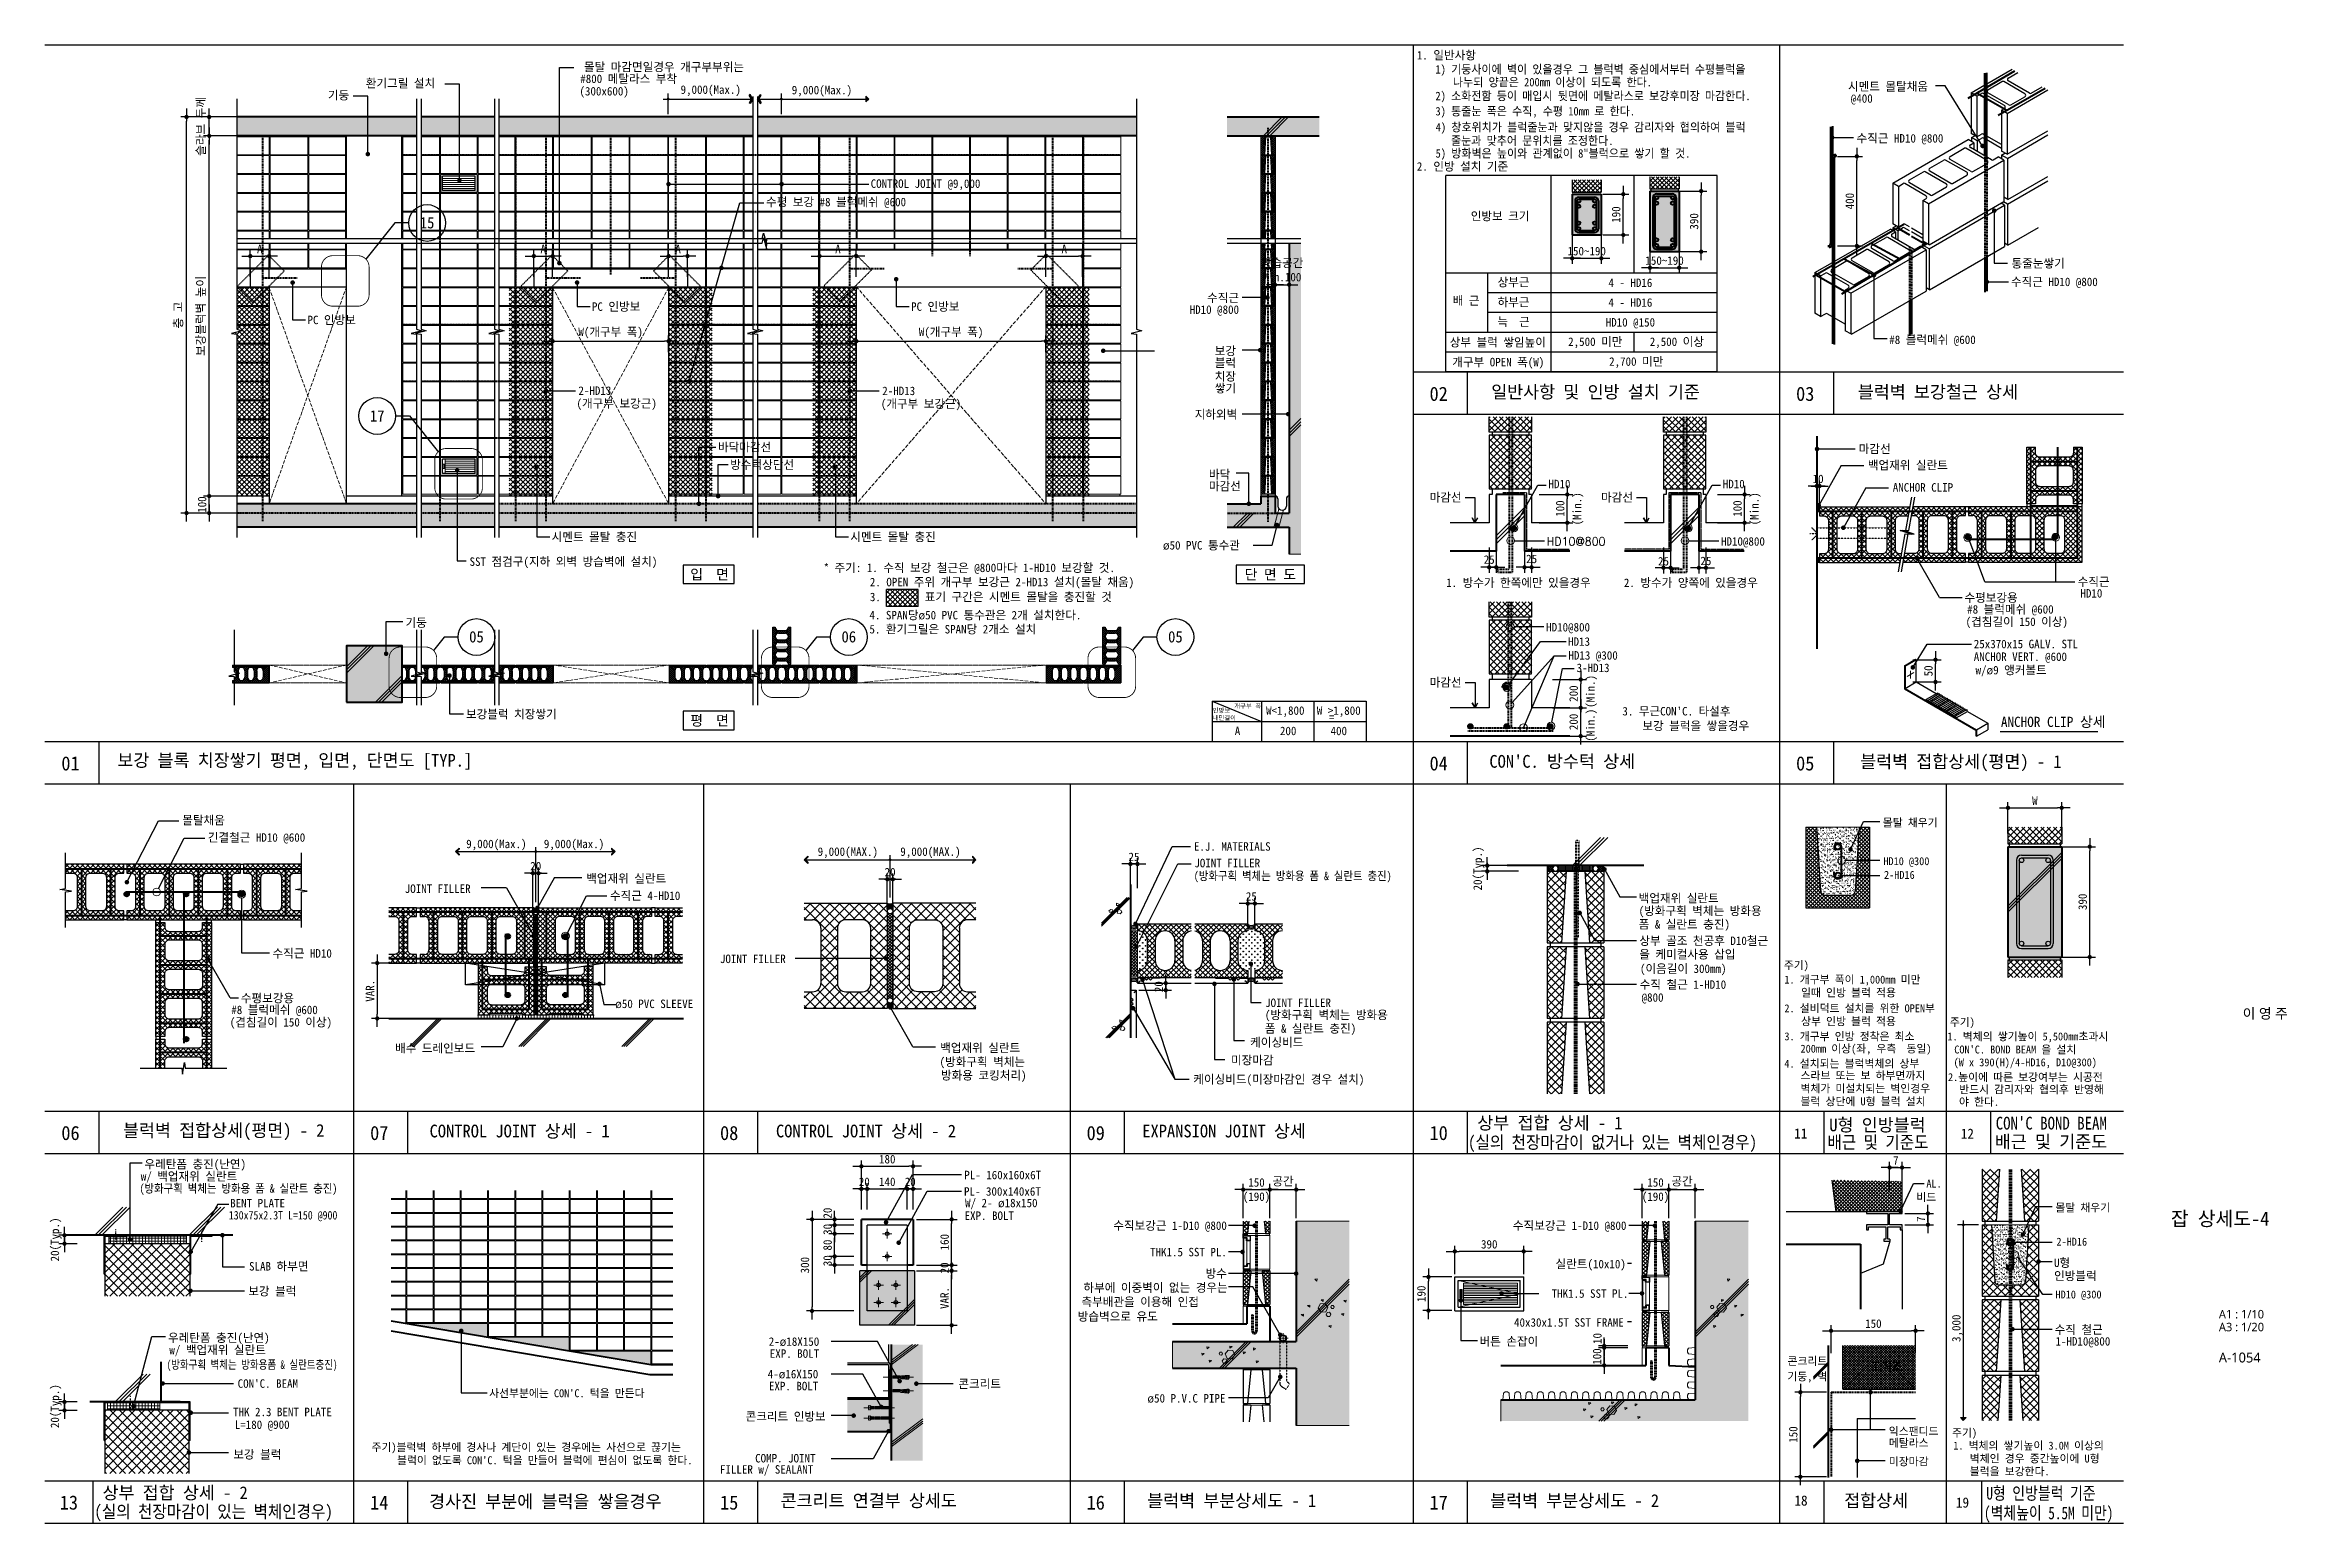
# Model space of a CAD drawing. Header units: millimetres. Extents: x 209 to 75467, y 6568 to 12199.
# Drawn here: x 25409 to 33335, y 6760 to 11985 of the extents above; entities that cross this region are included whole.
import ezdxf
from ezdxf.enums import TextEntityAlignment as Align

# ---------------------------------------------------------------- set-up
doc = ezdxf.new("R2010")
doc.units = ezdxf.units.MM
doc.header["$MEASUREMENT"] = 0
for name, pattern in [('ACAD_ISO10W100', [18, 12, -3, 0, -3]), ('CEN', [62, 60, -1, 0, -1]), ('DASHDOTX2', [2, 1, -0.5, 0, -0.5]), ('HID', [2, 1.1, -0.9]), ('HIDDEN', [0.375, 0.25, -0.125])]:
    doc.linetypes.add(name, pattern=pattern)
doc.layers.get('0').update_dxf_attribs({"linetype": 'CONTINUOUS'})
for name, color, linetype, lineweight in [('A-BORD-TEXT', 3, 'CONTINUOUS', 25), ('A-CNTL', 1, 'CEN', 15), ('A-CONC-LIN1', 2, 'CONTINUOUS', 40), ('A-CUTL', 7, 'CONTINUOUS', 25), ('A-DIMS', 7, 'CONTINUOUS', 25), ('A-DWXM-ELEV', 8, 'CONTINUOUS', 18), ('A-DWXX', 7, 'CONTINUOUS', 25), ('A-ELEV-LIN2', 7, 'CONTINUOUS', 25), ('A-ELEV-LIN3', 8, 'CONTINUOUS', 18), ('A-MKXS-LEAD', 7, 'CONTINUOUS', 25), ('A-MKXS-MAK2', 3, 'DASHDOTX2', 25), ('A-MKXS-TEXT1', 3, 'CONTINUOUS', 25), ('A-MKXS-TEXT2', 7, 'CONTINUOUS', 25), ('A-MKXX-SYMB', 7, 'CONTINUOUS', 25), ('A-SECT-LIN1', 4, 'CONTINUOUS', 25), ('A-SECT-LIN3', 255, 'CONTINUOUS', 18), ('A-WAXM-BLOC', 3, 'CONTINUOUS', 25), ('A-XXXX-DRBD', 9, 'CONTINUOUS', 20), ('A-XXXX-HATC', 8, 'CONTINUOUS', 18), ('A-XXXX-HID', 8, 'HIDDEN', 18), ('A-XXXX-OPEN', 1, 'ACAD_ISO10W100', 15), ('A-XXXX-STL', 3, 'CONTINUOUS', 25), ('A-XXXX-SYMB', 7, 'CONTINUOUS', 25), ('A-XXXX-TABL', 7, 'CONTINUOUS', 25), ('M-XXXX-DRAN', 7, 'CONTINUOUS', 25), ('S-RBAR', 2, 'CONTINUOUS', 40)]:
    doc.layers.add(name, color=color, linetype=linetype, lineweight=lineweight)
doc.layers.add('A-XXXX-NPLT', color=144, linetype='CONTINUOUS', lineweight=0, plot=False)
for name, color, linetype in [('A-XXXX-SOLD', 252, 'CONTINUOUS'), ('CA-ANNO-TEXT', 3, 'CONTINUOUS'), ('DIM', 7, 'CONTINUOUS')]:
    doc.layers.add(name, color=color, linetype=linetype)
doc.styles.add('HY울릉도L', font='H2GTRE.TTF')
doc.styles.get("Standard").update_dxf_attribs({"font": 'SIMPLEX.shx'})
doc.styles.add('돋움체', font='')
doc.styles.add('맑은고딕', font='')
doc.styles.get('돋움체').set_extended_font_data('DotumChe')
doc.styles.get('맑은고딕').set_extended_font_data('Malgun Gothic')
doc.dimstyles.new('CDIM', dxfattribs={"dimtxt": 3, "dimasz": 1.5, "dimexe": 2, "dimexo": 1, "dimgap": 1, "dimtad": 1, "dimdec": 0, "dimrnd": 0.5, "dimzin": 0, "dimdsep": 32, "dimlunit": 6, "dimtxsty": 'HY울릉도L', "dimblk1": '_CIDOT', "dimblk2": '_CIDOT', "dimsah": 1, "dimcen": 5.5, "dimclrd": 2, "dimclre": 2, "dimclrt": 7, "dimadec": 0, "dimazin": 0, "dimtfac": 1, "dimtdec": 0, "dimtix": 1, "dimtmove": 2, "dimatfit": 1, "dimldrblk": '_CIDOT', "dimfxl": 1, "dimtolj": 1, "dimtzin": 0, "dimlwd": -1, "dimarcsym": 0})
pattern_1 = [(45, (-119407.5484, -237865.7815), (-3.53553391, 3.53553391), []), (135, (-119407.5484, -237865.7815), (-3.53553391, -3.53553391), [])]
pattern_2 = [(45, (-119230.386, -237424.623), (-3.53553391, 3.53553391), []), (135, (-119230.386, -237424.623), (-3.53553391, -3.53553391), [])]
pattern_3 = [(45, (-118240.8817, -237865.7815), (-3.53553391, 3.53553391), []), (135, (-118240.8817, -237865.7815), (-3.53553391, -3.53553391), [])]
pattern_4 = [(45, (32739.416, -188127.082), (-11.2253202, 11.2253202), []), (135, (32739.416, -188127.082), (-11.2253202, -11.2253202), [])]
pattern_5 = [(45, (29795.736, -186782.403), (-11.2253202, 11.2253202), []), (135, (29795.736, -186782.403), (-11.2253202, -11.2253202), [])]
pattern_6 = [(45, (29793.767, -186923.764), (-11.2253202, 11.2253202), []), (135, (29793.767, -186923.764), (-11.2253202, -11.2253202), [])]
pattern_7 = [(45, (29264.355, -186926.358), (-11.2253202, 11.2253202), []), (135, (29264.355, -186926.358), (-11.2253202, -11.2253202), [])]
pattern_8 = [(45, (25804, 6518.1884), (-3.535534, 3.535534), []), (135, (25804, 6518.1884), (-3.535534, -3.535534), [])]
pattern_9 = [(45, (28861.846, 12419.922), (-8.838835, 8.838835), []), (135, (28861.846, 12419.922), (-8.838835, -8.838835), [])]
pattern_10 = [(45, (27788.512, 12419.922), (-8.838835, 8.838835), []), (135, (27788.512, 12419.922), (-8.838835, -8.838835), [])]
pattern_11 = [(0, (22053.135, 4990.84), (10.16, 10.16), [5.08, -15.24]), (90, (22055.675, 4988.3), (-10.16, 10.16), [5.08, -15.24])]

msp = doc.modelspace()

# ---------------------------------------------------------------- texts
at = {"layer": 'A-BORD-TEXT', "style": '맑은고딕'}
for s, height, p in [('이 영 주', 36, (33177.5, 8543.1)), ('A1 : 1/10', 30, (33093.5, 7483.5)), ('A3 : 1/20', 30, (33093.5, 7438.1)), ('A-1054', 35, (33093.2, 7327.8))]:
    msp.add_text(s, height=height, dxfattribs=at).set_placement(p)
at = {"layer": 'A-BORD-TEXT', "style": '돋움체'}
msp.add_text('잡 상세도-4', height=50, dxfattribs=at).set_placement((33097.8, 7836), align=Align.MIDDLE_CENTER)
at = {"layer": 'A-MKXS-TEXT1', "style": '돋움체'}
for s, height, p in [('몰탈 마감면일경우 개구부부위는', 30, (27597.4, 11906.8)), ('#800 메탈라스 부착', 30, (27472.6, 11865.3)), ('(300x600)', 30, (27386, 11821.3)), ('인방보 크기', 30, (30552.9, 11379.8)), ('배 근', 30, (30432.5, 11081)), ('상부근', 30, (30600.5, 11146.3)), ('4 - HD16', 30, (31013.4, 11144.3)), ('늑  근', 30, (30600.5, 11006.2)), ('하부근', 30, (30600.5, 11075.5)), ('HD10 @150', 30, (31013.4, 11004.4)), ('4 - HD16', 30, (31013.4, 11074.4)), ('상부 블럭 쌓임높이', 30, (30544.8, 10933.8)), ('2,500 미만', 30, (30889.2, 10935.8)), ('2,500 이상', 30, (31177.6, 10935.8)), ('개구부 OPEN 폭(W)', 30, (30546.4, 10863.8)), ('2,700 미만', 30, (31034, 10865.8)), ('1. 방수가 한쪽에만 있을경우', 30, (30617.6, 10083.9)), ('2. 방수가 양쪽에 있을경우', 30, (31227.2, 10083.9)), ("3. 무근CON'C. 타설후", 30, (31176.1, 9629.8)), ('보강 블럭을 쌓을경우', 30, (31244.6, 9577.9)), ('주기)블럭벽 하부에 경사나 계단이 있는 경우에는 사선으로 끊기는', 28, (27110.4, 7028.3)), ("블럭이 없도록 CON'C. 턱을 만들어 블럭에 편심이 없도록 한다.", 28, (27176, 6982.1))]:
    msp.add_text(s, height=height, dxfattribs=at).set_placement(p, align=Align.MIDDLE_CENTER)
for s, height, p in [('1. 일반사항', 30, (30258.6, 11933.5)), ('9,000(Max.)', 30, (27656.1, 11811.9)), ('9,000(Max.)', 30, (28049.1, 11810.4)), ('시멘트 몰탈채움', 30, (31782.4, 11823.1)), ('@400', 30, (31792.4, 11780.6)), ('수직근 HD10 @800', 30, (31812.8, 11639.8)), ('2. 인방 설치 기준', 30, (30258.6, 11540.4)), ('CONTROL JOINT @9,000', 30, (28328.1, 11479.7)), ('수평 보강 #8 블럭메쉬 @600', 30, (27958.1, 11414.7)), ('통줄눈쌓기', 30, (32360.5, 11197.7)), ('수직근', 30, (29517.2, 11075.9)), ('수직근 HD10 @800', 30, (32358.6, 11132.5)), ('PC 인방보', 30, (26337.3, 10997.9)), ('PC 인방보', 30, (27342.7, 11045)), ('PC 인방보', 30, (28470.8, 11045)), ('HD10 @800', 30, (29455.6, 11034.4)), ('#8 블럭메쉬 @600', 30, (31928.4, 10927.8)), ('보강', 30, (29544.2, 10888.2)), ('블럭', 30, (29544.2, 10846.3)), ('쌓기', 30, (29544.2, 10756.2)), ('치장', 30, (29544.2, 10798.1)), ('일반사항 및 인방 설치 기준', 45, (30521.5, 10736)), ('블럭벽 보강철근 상세', 45, (31817.2, 10736)), ('(개구부 보강근)', 30, (27288.3, 10702.5)), ('2-HD13', 30, (27295, 10748)), ('(개구부 보강근)', 30, (28364, 10701.5)), ('2-HD13', 30, (28369, 10747.1)), ('지하외벽', 30, (29473.2, 10663.9)), ('바닥마감선', 30, (27788, 10548.2)), ('마감선', 30, (31820.5, 10541.9)), ('방수턱상단선', 30, (27831.5, 10486.1)), ('바닥', 30, (29523.5, 10452)), ('백업재위 실란트', 30, (31852.7, 10484.5)), ('마감선', 30, (29523.5, 10410.3)), ('마감선', 30, (30303.8, 10370.6)), ('HD10', 30, (30723.9, 10417.9)), ('마감선', 30, (30909.6, 10370.6)), ('HD10', 30, (31340, 10417.9)), ('ANCHOR CLIP', 30, (31940.9, 10405.9)), ('시멘트 몰탈 충진', 30, (27200.3, 10230.8)), ('시멘트 몰탈 충진', 30, (28255.8, 10230.8)), ('ø50 PVC 통수관', 30, (29361, 10201.2)), ('HD10@800', 30, (31333.7, 10215)), ('SST 점검구(지하 외벽 방습벽에 설치)', 30, (26910.2, 10143.5)), ('* 주기: 1. 수직 보강 철근은 @800마다 1-HD10 보강할 것.', 30, (28161.5, 10121.7)), ('2. OPEN 주위 개구부 보강근 2-HD13 설치(몰탈 채움)', 30, (28325.2, 10071.3)), ('수직근', 30, (32594.4, 10072.5)), ('4. SPAN당ø50 PVC 통수관은 2개 설치한다.', 30, (28323.7, 9954.4)), ('3.        표기 구간은 시멘트 몰탈을 충진할 것', 30, (28325.2, 10018.7)), ('수평보강용', 30, (32194.3, 10016.1)), (' #8 블럭메쉬 @600', 30, (32184.4, 9974.9)), ('HD10', 30, (32604.1, 10031.5)), ('5. 환기그릴은 SPAN당 2개소 설치', 30, (28323.7, 9904.6)), ('HD10@800', 30, (30715.6, 9911.7)), ('(겹침길이 150 이상)', 30, (32198.4, 9931)), ('HD13', 30, (30793.1, 9861)), ('HD13 @300', 30, (30794.3, 9812.1)), ('     ANCHOR VERT. @600', 30, (32130.2, 9807.4)), ('     25x370x15 GALV. STL', 30, (32130.2, 9852.4)), ('마감선', 30, (30303.8, 9716.6)), ('3-HD13', 30, (30823.3, 9768.1)), ('w/ø9 앵커볼트', 30, (32233.4, 9760.1)), ('보강블럭 치장쌓기', 30, (26897.5, 9604.4)), ('인방보', 16, (29536.8, 9624.5)), ('내민길이', 16, (29536.8, 9598.2)), ('개구부 폭', 16, (29613.2, 9640.4)), ('W<1,800', 30, (29725.7, 9617.1)), ('W >1,800', 30, (29905, 9617.1)), ('=', 30, (29947.8, 9593.4)), ('ANCHOR CLIP 상세', 36, (32323.1, 9574.2)), ('A', 30, (29615, 9545.2)), ('200', 30, (29774.7, 9545.2)), ('400', 30, (29953.6, 9545.2)), ('보강 블록 치장쌓기 평면, 입면, 단면도 [TYP.]', 45, (25665.3, 9433.8)), ("CON'C. 방수턱 상세", 45, (30515, 9430)), ('블럭벽 접합상세(평면) - 1', 45, (31825.6, 9429.4)), ('몰탈채움', 30, (25894.8, 9229.6)), ('긴결철근 HD10 @600', 30, (25984.9, 9168.5)), ('몰탈 채우기', 28, (31905.6, 9222)), ('9,000(Max.)', 30, (26898.4, 9145.8)), ('9,000(Max.)', 30, (27172.8, 9145.8)), ('9,000(MAX.)', 30, (28140.7, 9118.5)), ('9,000(MAX.)', 30, (28432.7, 9118.5)), ('E.J. MATERIALS', 30, (29470.5, 9136.7)), ('백업재위 실란트', 30, (27322.6, 9023.5)), ('JOINT FILLER ', 30, (29472.1, 9078.1)), ('HD10 @300', 28, (31907.5, 9085.7)), ('2-HD16', 28, (31909.8, 9037.3)), ('JOINT FILLER', 30, (26681.2, 8987.5)), ('수직근 4-HD10', 30, (27406.5, 8962.7)), ('백업재위 실란트', 30, (31042.7, 8953.9)), ('폼 & 실란트 충진)', 30, (31042.7, 8861.3)), ('(방화구획 벽체는 방화용', 30, (31042.7, 8909.1)), ('상부 골조 천공후 D10철근', 30, (31045.1, 8803.3)), ('수직근 HD10', 30, (26213.6, 8758.8)), ('JOINT FILLER', 30, (27795.2, 8739.5)), ('을 케미컬사용 삽입', 30, (31044.8, 8755.3)), ('(이음길이 300mm)', 30, (31047.2, 8704.6)), ('주기)', 28, (31555.8, 8718.2)), ('수직 철근 1-HD10', 30, (31046.2, 8648.6)), ('1. 개구부 폭이 1,000mm 미만', 28, (31557.7, 8667.2)), ('일때 인방 블럭 적용', 28, (31616.6, 8621.2)), (' #8 블럭메쉬 @600', 30, (26048.7, 8559.2)), ('수평보강용', 30, (26101.8, 8600.5)), ('ø50 PVC SLEEVE', 30, (27425, 8580.5)), ('JOINT FILLER ', 30, (29722.2, 8584.1)), ('(방화구획 벽체는 방화용', 30, (29721.3, 8541.1)), ('@800', 30, (31053, 8603)), ('2. 설비덕트 설치를 위한 OPEN부', 28, (31557.7, 8565.6)), ('(겹침길이 150 이상)', 30, (26062.7, 8515.3)), ('폼 & 실란트 충진)', 30, (29721.3, 8493.3)), ('3. 개구부 인방 정착은 최소', 28, (31557.7, 8466.5)), ('상부 인방 블럭 적용', 28, (31616.6, 8519.6)), ('1. 벽체의 쌓기높이 5,500mm초과시', 28, (32134, 8466.2)), ('주기)', 28, (32142.5, 8517.1)), ('배수 드레인보드', 30, (26646.9, 8423.5)), ('(방화구획 벽체는', 30, (28571.5, 8375.3)), ('백업재위 실란트', 30, (28573.6, 8425)), ('미장마감', 30, (29601.7, 8381.4)), ('케이싱비드', 30, (29669.2, 8444.4)), ('4. 설치되는 블럭벽체의 상부 ', 28, (31557.7, 8370.2)), ('200mm 이상(좌, 우측  동일)', 28, (31614.8, 8423)), ("CON'C. BOND BEAM 을 설치 ", 28, (32158.2, 8420)), ('(W x 390(H)/4-HD16, D10@300)', 28, (32155.8, 8374.7)), ('방화용 코킹처리)', 30, (28576.6, 8327.5)), ('케이싱비드(미장마감인 경우 설치)', 30, (29468.5, 8313.6)), ('스라브 또는 보 하부면까지', 28, (31614.9, 8328.1)), ('2.높이에 따른 보강여부는 시공전', 28, (32136, 8322.4)), ('블럭 상단에 U형 블럭 설치', 28, (31614.9, 8236.6)), ('벽체가 미설치되는 벽인경우', 28, (31614.9, 8282.4)), ('야 한다.', 28, (32174.9, 8235.2)), ('반드시 감리자와 협의후 반영해', 28, (32175.8, 8279.1)), ('블럭벽 접합상세(평면) - 2', 45, (25685.3, 8125.5)), ('CONTROL JOINT 상세 - 1', 45, (26768.9, 8123.4)), ('CONTROL JOINT 상세 - 2', 45, (27993.2, 8123.4)), ('EXPANSION JOINT 상세', 45, (29288.1, 8123.4)), ('상부 접합 상세 - 1', 45, (30472.3, 8151.9)), ('U형 인방블럭', 45, (31716.4, 8145)), ('11', 36, (31592.3, 8119.3)), ('12', 36, (32181.1, 8118.4)), ('배근 및 기준도', 45, (32301.5, 8085.7)), ('우레탄폼 충진(난연)', 30, (25760.9, 8013.6)), ('PL- 160x160x6T', 30, (28659, 7975.5)), ('w/ 백업재위 실란트', 30, (25748.1, 7970.6)), ('PL- 300x140x6T', 30, (28658, 7917.4)), ('비드', 28, (32024.1, 7898.3)), ('AL.', 28, (32059.5, 7946.2)), ('BENT PLATE', 30, (26064.1, 7875.9)), ('W/ 2- %%24818x150', 30, (28661.7, 7876.7)), ('EXP. BOLT', 30, (28660, 7831.6)), ('몰탈 채우기', 28, (32515.4, 7861.1)), ('2-HD16', 28, (32519.1, 7740.8)), ('U형 ', 30, (32510.9, 7665.2)), ('SLAB 하부면', 30, (26130.8, 7652.7)), ('인방블럭', 30, (32510.9, 7618.9)), ('보강 블럭', 30, (26128, 7564.5)), ('HD10 @300', 28, (32515.9, 7554.1)), ('수직 철근', 30, (32512.9, 7428.7)), ('우레탄폼 충진(난연)', 30, (25844.3, 7400.1)), ('w/ 백업재위 실란트', 30, (25849.1, 7357.1)), ('2-%%24818X150', 30, (27967.7, 7386.7)), ('EXP. BOLT', 30, (27971.4, 7344.3)), ('버튼 손잡이', 30, (30480.2, 7387.1)), ('1-HD10@800', 30, (32515.9, 7387.6)), ('4-ø16X150', 30, (27964.2, 7271.8)), ('기둥, 벽', 28, (31568.2, 7264.1)), ('콘크리트', 28, (31568.9, 7318.9)), ('조적조', 30, (31863.3, 7298.3)), ("CON'C. BEAM", 30, (26090.6, 7238.3)), ("사선부분에는 CON'C. 턱을 만든다", 28, (26979.5, 7205)), ('EXP. BOLT', 30, (27968.4, 7229.4)), ('콘크리트', 30, (28638, 7237.3)), ('THK 2.3 BENT PLATE', 30, (26074.3, 7138)), ('콘크리트 인방보', 30, (27886, 7122)), ('L=180 @900 ', 30, (26080.3, 7093)), ('익스팬디드', 28, (31926.8, 7071.1)), ('메탈라스', 28, (31926.8, 7029.6)), ('주기)', 28, (32150.4, 7065.1)), ('보강 블럭', 30, (26075, 6987.7)), ('COMP. JOINT', 30, (27919.7, 6974.3)), ('미장마감', 28, (31926.8, 6963.9)), ('1. 벽체의 쌓기높이 3.0M 이상의', 28, (32154.7, 7020)), ('벽체인 경우 중간높이에 U형', 28, (32213, 6974.3)), ('상부 접합 상세 - 2', 45, (25612.8, 6845)), ('FILLER w/ SEALANT', 30, (27795.3, 6934.8)), ('블럭을 보강한다.', 28, (32213, 6928.8)), ('경사진 부분에 블럭을 쌓을경우', 45, (26767.4, 6814)), ('콘크리트 연결부 상세도', 45, (28009.7, 6817.1)), ('블럭벽 부분상세도 - 1', 45, (29305.4, 6817.1)), ('블럭벽 부분상세도 - 2', 45, (30517.6, 6817.1)), ('18', 36, (31593.2, 6821.9)), ('접합상세', 45, (31769.2, 6817.1)), ('19', 36, (32164, 6814.8))]:
    msp.add_text(s, height=height, dxfattribs=at).set_placement(p)
for s, height, width, p in [('1) 기둥사이에 벽이 있을경우 그 블럭벽 중심에서부터 수평블럭을', 30, 0.95, (30324.4, 11883.6)), ('2) 소화전함 등이 매입시 뒷면에 메탈라스로 보강후미장 마감한다.', 30, 0.95, (30324.4, 11789.6)), ('나누되 양끝은 200mm 이상이 되도록 한다.', 30, 0.95, (30386.2, 11838.4)), ('3) 통줄눈 폭은 수직, 수평 10mm 로 한다.', 30, 0.95, (30324.4, 11735.6)), ('4) 창호위치가 블럭줄눈과 맞지않을 경우 감리자와 협의하여 블럭', 30, 0.95, (30325.2, 11679.1)), ('줄눈과 맞추어 문위치를 조정한다.', 30, 0.95, (30379.4, 11631.4)), ('5) 방화벽은 높이와 관계없이 8"블럭으로 쌓기 할 것.', 30, 0.95, (30324.9, 11586.6)), ('(방화구획 벽체는 방화용 폼 & 실란트 충진)', 30, 0.9, (29470.3, 9032.6)), ("CON'C BOND BEAM", 45, 0.9, (32304.8, 8151.2)), ('(실의 천장마감이 없거나 있는 벽체인경우)', 45, 0.9, (30439.7, 8083.6)), ('배근 및 기준도', 45, 0.9, (31709.9, 8084)), ('(방화구획 벽체는 방화용 폼 & 실란트 충진)', 30, 0.9, (25743.7, 7928)), ('130x75x2.3T L=150 @900', 30, 0.9, (26059.2, 7833.3)), ('(방화구획 벽체는 방화용폼 & 실란트충진)', 30, 0.8, (25840, 7305.2)), ('(실의 천장마감이 있는 벽체인경우)', 45, 0.9, (25584.3, 6778.5)), ('(벽체높이 5.5M 미만)', 45, 0.8, (32263.3, 6773.6)), ('U형 인방블럭 기준', 45, 0.8, (32271.6, 6843.2))]:
    msp.add_text(s, height=height, dxfattribs=dict(at, width=width)).set_placement(p)
for s, p in [('기둥', (26409.6, 11806.8)), ('환기그릴 설치', (26543.4, 11849.4)), ('기둥', (26684, 9942.7))]:
    msp.add_text(s, height=30, dxfattribs=at).set_placement(p, align=Align.MIDDLE_LEFT)
at = {"layer": 'A-MKXS-TEXT1', "width": 0.95}
msp.add_text('HD10@800', height=30, dxfattribs=at).set_placement((30717.6, 10215))
at = {"layer": 'A-MKXS-TEXT1', "style": '돋움체'}
for s, p in [('입  면', (27758.5, 10114)), ('단 면 도', (29740.7, 10114)), ('평  면', (27758.5, 9597.3))]:
    msp.add_text(s, height=36, dxfattribs=at).set_placement(p, align=Align.MIDDLE)
for s, p in [('수직보강근 1-D10 @800', (29587, 7796.5)), ('수직보강근 1-D10 @800', (30999.4, 7796.5)), ('THK1.5 SST PL.', (29587, 7703)), ('실란트(10x10)', (30997.4, 7660.7)), ('하부에 이중벽이 없는 경우는', (29590, 7577.2)), ('방수', (29587, 7627.1)), ('측부배관을 이용해 인접 ', (29507.8, 7527.1)), ('THK1.5 SST PL.', (31006.5, 7556.4)), ('방습벽으로 유도', (29342.8, 7475.3)), ('40x30x1.5T SST FRAME', (30989.9, 7454.3)), ('ø50 P.V.C PIPE', (29581.8, 7186.1))]:
    msp.add_text(s, height=30, dxfattribs=at).set_placement(p, align=Align.RIGHT)
msp.add_text('3,000', height=30, rotation=90, dxfattribs=at).set_placement((32180.3, 7400.2))
at = {"layer": 'A-MKXS-TEXT1', "char_height": 30, "attachment_point": 5, "rotation": 90, "style": '돋움체'}
for insert in [(30828.9, 10345.3), (31455.6, 10345.3), (30876.4, 9699.8), (30876.4, 9580.2)]:
    msp.add_mtext('\\A1;(Min.)', dxfattribs=dict(at, insert=insert))
at = {"layer": 'A-MKXS-TEXT2', "style": '돋움체'}
for s, p in [('15', (26760.1, 11356.1)), ('17', (26583.8, 10673.8)), ('05', (26934.6, 9892.6)), ('06', (28250.7, 9892.6)), ('05', (29405.1, 9892.6))]:
    msp.add_text(s, height=40, dxfattribs=at).set_placement(p, align=Align.MIDDLE)
at = {"layer": 'CA-ANNO-TEXT', "style": '돋움체'}
for s, p in [('02', (30303.4, 10726.7)), ('03', (31599.1, 10726.7)), ('01', (25467.3, 9420.4)), ('04', (30303.4, 9420.4)), ('05', (31599.1, 9420.4)), ('06', (25467.3, 8114)), ('07', (26558.8, 8114)), ('08', (27795.6, 8114)), ('09', (29091.2, 8114)), ('10', (30303.4, 8114)), ('13', (25461.7, 6807.7)), ('14', (26558.8, 6807.7)), ('15', (27795.6, 6807.7)), ('16', (29091.2, 6807.7)), ('17', (30303.4, 6807.7))]:
    msp.add_text(s, height=50, dxfattribs=at).set_placement(p)

# ---------------------------------------------------------------- blocks, each defined once
blk = doc.blocks.new('_CIDOT')
at = {"color": 0, "linetype": 'ByBlock'}
blk.add_line((2, 0), (-1, 0), dxfattribs=at)
at = {"color": 0, "linetype": 'ByBlock', "const_width": 0.5}
blk.add_lwpolyline([(-0.25, 0, 1), (0.25, 0, 1)], format="xyb", close=True, dxfattribs=at)
blk = doc.blocks.new('*D421')
at = {"layer": 'A-DIMS', "lineweight": -2, "transparency": 16777216}
for p, q in [((32012, 9811.8), (32111.9, 9811.8)), ((32012, 9733.1), (32111.9, 9733.1))]:
    blk.add_line(p, q, dxfattribs=at)
at = {"layer": 'A-DIMS', "transparency": 16777216}
blk.add_line((32091.9, 9748.1), (32091.9, 9796.8), dxfattribs=at)
at = {"layer": 'A-DIMS', "transparency": 16777216, "xscale": 15, "yscale": 15, "zscale": 15}
for p, rotation in [((32091.9, 9811.8), 90), ((32091.9, 9733.1), 270)]:
    blk.add_blockref('_CIDOT', p, dxfattribs=dict(at, rotation=rotation))
at = {"layer": 'A-DIMS', "color": 3, "transparency": 16777216, "insert": (32066.9, 9772.4), "char_height": 30, "attachment_point": 5, "rotation": 90, "style": '돋움체'}
blk.add_mtext('\\A1;50', dxfattribs=at)
blk = doc.blocks.new('*D422')
at = {"layer": 'A-DIMS', "lineweight": -2, "transparency": 16777216}
for p, q in [((31745.5, 11591.1), (31833.9, 11591.1)), ((31745.5, 11274.5), (31833.9, 11274.5))]:
    blk.add_line(p, q, dxfattribs=at)
at = {"layer": 'A-DIMS', "transparency": 16777216}
blk.add_line((31813.9, 11289.5), (31813.9, 11576.1), dxfattribs=at)
at = {"layer": 'A-DIMS', "transparency": 16777216, "xscale": 15, "yscale": 15, "zscale": 15}
for p, rotation in [((31813.9, 11591.1), 90), ((31813.9, 11274.5), 270)]:
    blk.add_blockref('_CIDOT', p, dxfattribs=dict(at, rotation=rotation))
at = {"layer": 'A-DIMS', "color": 3, "transparency": 16777216, "insert": (31788.9, 11432.8), "char_height": 30, "attachment_point": 5, "rotation": 90, "style": '돋움체'}
blk.add_mtext('\\A1;400', dxfattribs=at)
blk = doc.blocks.new('ARROW1')
for p, q in [((0, 0), (0.29, 0.5)), ((0, 0), (0.29, -0.5)), ((0.16, 0), (0.41, 0.43)), ((0.16, 0), (0.41, -0.43)), ((0.29, 0.5), (0.41, 0.43)), ((0.29, -0.5), (0.41, -0.43))]:
    blk.add_line(p, q)
blk = doc.blocks.new('*D423')
at = {"layer": 'A-DIMS', "lineweight": -2, "transparency": 16777216}
for p, q in [((30916.2, 11457.4), (31008.3, 11457.4)), ((30916.2, 11313.2), (31008.3, 11313.2))]:
    blk.add_line(p, q, dxfattribs=at)
at = {"layer": 'A-DIMS', "transparency": 16777216}
blk.add_line((30988.3, 11328.2), (30988.3, 11442.4), dxfattribs=at)
at = {"layer": 'A-DIMS', "transparency": 16777216, "xscale": 15, "yscale": 15, "zscale": 15}
for p, rotation in [((30988.3, 11457.4), 90), ((30988.3, 11313.2), 270)]:
    blk.add_blockref('_CIDOT', p, dxfattribs=dict(at, rotation=rotation))
at = {"layer": 'A-DIMS', "color": 3, "transparency": 16777216, "insert": (30963.2, 11385.3), "char_height": 30, "attachment_point": 5, "rotation": 90, "style": '돋움체'}
blk.add_mtext('\\A1;190', dxfattribs=at)
blk = doc.blocks.new('*D424')
at = {"layer": 'A-DIMS', "lineweight": -2, "transparency": 16777216}
for p, q in [((30807.4, 11318.4), (30807.4, 11210.7)), ((30910.6, 11318.4), (30910.6, 11210.7))]:
    blk.add_line(p, q, dxfattribs=at)
at = {"layer": 'A-DIMS', "transparency": 16777216}
for p, q in [((30792.4, 11230.7), (30777.4, 11230.7)), ((30807.4, 11230.7), (30910.6, 11230.7)), ((30925.6, 11230.7), (30940.6, 11230.7))]:
    blk.add_line(p, q, dxfattribs=at)
at = {"layer": 'A-DIMS', "transparency": 16777216, "xscale": 15, "yscale": 15, "zscale": 15}
blk.add_blockref('_CIDOT', (30807.4, 11230.7), dxfattribs=at)
at = {"layer": 'A-DIMS', "transparency": 16777216, "xscale": 15, "yscale": 15, "zscale": 15, "rotation": 180}
blk.add_blockref('_CIDOT', (30910.6, 11230.7), dxfattribs=at)
at = {"layer": 'A-DIMS', "color": 3, "transparency": 16777216, "insert": (30859, 11255.8), "char_height": 30, "attachment_point": 5, "style": '돋움체'}
blk.add_mtext('\\A1;150~190', dxfattribs=at)
blk = doc.blocks.new('*D425')
at = {"layer": 'A-DIMS', "lineweight": -2, "transparency": 16777216}
for p, q in [((31184.5, 11468.3), (31283.5, 11468.3)), ((31184.5, 11254.2), (31283.5, 11254.2))]:
    blk.add_line(p, q, dxfattribs=at)
at = {"layer": 'A-DIMS', "transparency": 16777216}
blk.add_line((31263.5, 11269.2), (31263.5, 11453.3), dxfattribs=at)
at = {"layer": 'A-DIMS', "transparency": 16777216, "xscale": 15, "yscale": 15, "zscale": 15}
for p, rotation in [((31263.5, 11468.3), 90), ((31263.5, 11254.2), 270)]:
    blk.add_blockref('_CIDOT', p, dxfattribs=dict(at, rotation=rotation))
at = {"layer": 'A-DIMS', "color": 3, "transparency": 16777216, "insert": (31238.5, 11361.2), "char_height": 30, "attachment_point": 5, "rotation": 90, "style": '돋움체'}
blk.add_mtext('\\A1;390', dxfattribs=at)
blk = doc.blocks.new('*D426')
at = {"layer": 'A-DIMS', "lineweight": -2, "transparency": 16777216}
for p, q in [((32537.5, 9151), (32657, 9151)), ((32537.5, 8761), (32657, 8761))]:
    blk.add_line(p, q, dxfattribs=at)
at = {"layer": 'A-DIMS', "transparency": 16777216}
blk.add_line((32637, 8776), (32637, 9136), dxfattribs=at)
at = {"layer": 'A-DIMS', "transparency": 16777216, "xscale": 15, "yscale": 15, "zscale": 15}
for p, rotation in [((32637, 9151), 90), ((32637, 8761), 270)]:
    blk.add_blockref('_CIDOT', p, dxfattribs=dict(at, rotation=rotation))
at = {"layer": 'A-DIMS', "color": 3, "transparency": 16777216, "insert": (32612, 8956), "char_height": 30, "attachment_point": 5, "rotation": 90, "style": '돋움체'}
blk.add_mtext('\\A1;390', dxfattribs=at)
blk = doc.blocks.new('*X8')
at = {"color": 0}
for p, q in [((16418, 2488), (16839, 2909)), ((16418, 2559), (16768, 2909)), ((16418, 2630), (16697, 2909)), ((16418, 2701), (16626, 2909)), ((16418, 2771), (16556, 2909)), ((16418, 2842), (16485, 2909)), ((16418, 2418), (16868, 2868)), ((16418, 2347), (16868, 2797)), ((16481, 2339), (16868, 2726)), ((16551, 2339), (16868, 2656)), ((16622, 2339), (16868, 2585)), ((16693, 2339), (16868, 2514)), ((16764, 2339), (16868, 2443)), ((16834, 2339), (16868, 2373))]:
    blk.add_line(p, q, dxfattribs=at)
blk = doc.blocks.new('*D427')
at = {"layer": 'A-DIMS', "lineweight": -2, "transparency": 16777216}
for p, q in [((30514.3, 10207.9), (30514.3, 10118.5)), ((30539.3, 10207.9), (30539.3, 10118.5))]:
    blk.add_line(p, q, dxfattribs=at)
at = {"layer": 'A-DIMS', "transparency": 16777216}
for p, q in [((30499.3, 10138.5), (30484.3, 10138.5)), ((30514.3, 10138.5), (30539.3, 10138.5)), ((30554.3, 10138.5), (30569.3, 10138.5))]:
    blk.add_line(p, q, dxfattribs=at)
at = {"layer": 'A-DIMS', "transparency": 16777216, "xscale": 15, "yscale": 15, "zscale": 15}
blk.add_blockref('_CIDOT', (30514.3, 10138.5), dxfattribs=at)
at = {"layer": 'A-DIMS', "transparency": 16777216, "xscale": 15, "yscale": 15, "zscale": 15, "rotation": 180}
blk.add_blockref('_CIDOT', (30539.3, 10138.5), dxfattribs=at)
at = {"layer": 'A-DIMS', "color": 3, "transparency": 16777216, "insert": (30514.3, 10165.6), "char_height": 30, "attachment_point": 5, "style": '돋움체'}
blk.add_mtext('\\A1;25', dxfattribs=at)
blk = doc.blocks.new('*D428')
at = {"layer": 'A-DIMS', "lineweight": -2, "transparency": 16777216}
for p, q in [((30639.3, 10207.9), (30639.3, 10118.5)), ((30664.3, 10207.9), (30664.3, 10118.5))]:
    blk.add_line(p, q, dxfattribs=at)
at = {"layer": 'A-DIMS', "transparency": 16777216}
for p, q in [((30624.3, 10138.5), (30609.3, 10138.5)), ((30639.3, 10138.5), (30664.3, 10138.5)), ((30679.3, 10138.5), (30694.3, 10138.5))]:
    blk.add_line(p, q, dxfattribs=at)
at = {"layer": 'A-DIMS', "transparency": 16777216, "xscale": 15, "yscale": 15, "zscale": 15}
blk.add_blockref('_CIDOT', (30639.3, 10138.5), dxfattribs=at)
at = {"layer": 'A-DIMS', "transparency": 16777216, "xscale": 15, "yscale": 15, "zscale": 15, "rotation": 180}
blk.add_blockref('_CIDOT', (30664.3, 10138.5), dxfattribs=at)
at = {"layer": 'A-DIMS', "color": 3, "transparency": 16777216, "insert": (30664.3, 10167.9), "char_height": 30, "attachment_point": 5, "style": '돋움체'}
blk.add_mtext('\\A1;25', dxfattribs=at)
blk = doc.blocks.new('*D429')
at = {"layer": 'A-DIMS', "lineweight": -2, "transparency": 16777216}
for p, q in [((30691.1, 10395.9), (30810.3, 10395.9)), ((30691.1, 10295.9), (30810.3, 10295.9))]:
    blk.add_line(p, q, dxfattribs=at)
at = {"layer": 'A-DIMS', "transparency": 16777216}
blk.add_line((30790.3, 10310.9), (30790.3, 10380.9), dxfattribs=at)
at = {"layer": 'A-DIMS', "transparency": 16777216, "xscale": 15, "yscale": 15, "zscale": 15}
for p, rotation in [((30790.3, 10395.9), 90), ((30790.3, 10295.9), 270)]:
    blk.add_blockref('_CIDOT', p, dxfattribs=dict(at, rotation=rotation))
at = {"layer": 'A-DIMS', "color": 3, "transparency": 16777216, "insert": (30765.3, 10345.9), "char_height": 30, "attachment_point": 5, "rotation": 90, "style": '돋움체'}
blk.add_mtext('\\A1;100', dxfattribs=at)
blk = doc.blocks.new('*D430')
at = {"layer": 'A-DIMS', "lineweight": -2, "transparency": 16777216}
for p, q in [((31255.4, 10207.9), (31255.4, 10116.7)), ((31280.4, 10207.9), (31280.4, 10116.7))]:
    blk.add_line(p, q, dxfattribs=at)
at = {"layer": 'A-DIMS', "transparency": 16777216}
for p, q in [((31240.4, 10136.7), (31225.4, 10136.7)), ((31255.4, 10136.7), (31280.4, 10136.7)), ((31295.4, 10136.7), (31310.4, 10136.7))]:
    blk.add_line(p, q, dxfattribs=at)
at = {"layer": 'A-DIMS', "transparency": 16777216, "xscale": 15, "yscale": 15, "zscale": 15}
blk.add_blockref('_CIDOT', (31255.4, 10136.7), dxfattribs=at)
at = {"layer": 'A-DIMS', "transparency": 16777216, "xscale": 15, "yscale": 15, "zscale": 15, "rotation": 180}
blk.add_blockref('_CIDOT', (31280.4, 10136.7), dxfattribs=at)
at = {"layer": 'A-DIMS', "color": 3, "transparency": 16777216, "insert": (31280.4, 10160.9), "char_height": 30, "attachment_point": 5, "style": '돋움체'}
blk.add_mtext('\\A1;25', dxfattribs=at)
blk = doc.blocks.new('*D431')
at = {"layer": 'A-DIMS', "lineweight": -2, "transparency": 16777216}
for p, q in [((31130.4, 10207.9), (31130.4, 10116.7)), ((31155.4, 10207.9), (31155.4, 10116.7))]:
    blk.add_line(p, q, dxfattribs=at)
at = {"layer": 'A-DIMS', "transparency": 16777216}
for p, q in [((31115.4, 10136.7), (31100.4, 10136.7)), ((31130.4, 10136.7), (31155.4, 10136.7)), ((31170.4, 10136.7), (31185.4, 10136.7))]:
    blk.add_line(p, q, dxfattribs=at)
at = {"layer": 'A-DIMS', "transparency": 16777216, "xscale": 15, "yscale": 15, "zscale": 15}
blk.add_blockref('_CIDOT', (31130.4, 10136.7), dxfattribs=at)
at = {"layer": 'A-DIMS', "transparency": 16777216, "xscale": 15, "yscale": 15, "zscale": 15, "rotation": 180}
blk.add_blockref('_CIDOT', (31155.4, 10136.7), dxfattribs=at)
at = {"layer": 'A-DIMS', "color": 3, "transparency": 16777216, "insert": (31130.4, 10159.7), "char_height": 30, "attachment_point": 5, "style": '돋움체'}
blk.add_mtext('\\A1;25', dxfattribs=at)
blk = doc.blocks.new('*D432')
at = {"layer": 'A-DIMS', "lineweight": -2, "transparency": 16777216}
for p, q in [((31321.3, 10395.9), (31437, 10395.9)), ((31321.3, 10295.9), (31437, 10295.9))]:
    blk.add_line(p, q, dxfattribs=at)
at = {"layer": 'A-DIMS', "transparency": 16777216}
blk.add_line((31417, 10310.9), (31417, 10380.9), dxfattribs=at)
at = {"layer": 'A-DIMS', "transparency": 16777216, "xscale": 15, "yscale": 15, "zscale": 15}
for p, rotation in [((31417, 10395.9), 90), ((31417, 10295.9), 270)]:
    blk.add_blockref('_CIDOT', p, dxfattribs=dict(at, rotation=rotation))
at = {"layer": 'A-DIMS', "color": 3, "transparency": 16777216, "insert": (31392, 10345.9), "char_height": 30, "attachment_point": 5, "rotation": 90, "style": '돋움체'}
blk.add_mtext('\\A1;100', dxfattribs=at)
blk = doc.blocks.new('*X11')
at = {"color": 0}
for p, q in [((130.83, 378.32), (132.2, 379.68)), ((130.83, 376.55), (133.83, 379.55)), ((135.93, 373.18), (130.83, 378.29)), ((130.83, 374.78), (133.83, 377.78)), ((137.7, 373.18), (131.2, 379.68)), ((133.83, 378.82), (132.97, 379.68)), ((143.37, 373.18), (149.83, 379.64)), ((145.14, 373.18), (149.83, 377.87)), ((146.83, 378.41), (148.11, 379.68)), ((149.83, 375.2), (146.83, 378.2)), ((149.83, 376.96), (147.11, 379.68)), ((149.83, 378.73), (148.88, 379.68)), ((130.83, 373.01), (134.36, 376.54)), ((134.45, 372.9), (130.83, 376.52)), ((130.83, 371.25), (135.77, 376.18)), ((130.83, 369.48), (137.53, 376.18)), ((133.83, 371.75), (130.83, 374.75)), ((133.83, 369.98), (130.83, 372.98)), ((133.83, 368.22), (130.83, 371.22)), ((130.83, 367.71), (133.83, 370.71)), ((137.1, 363.18), (130.83, 369.45)), ((136.3, 373.18), (139.3, 376.18)), ((139.47, 373.18), (136.47, 376.18)), ((138.07, 373.18), (141.07, 376.18)), ((141.24, 373.18), (138.24, 376.18)), ((139.84, 373.18), (142.84, 376.18)), ((143.01, 373.18), (140.01, 376.18)), ((141.61, 373.18), (144.61, 376.18)), ((144.77, 373.18), (141.77, 376.18)), ((149.83, 369.89), (143.54, 376.18)), ((149.83, 371.66), (145.31, 376.18)), ((146.43, 372.7), (149.83, 376.1)), ((149.83, 373.43), (146.51, 376.75)), ((146.83, 371.34), (149.83, 374.34)), ((146.83, 369.57), (149.83, 372.57)), ((149.83, 368.13), (146.83, 371.13)), ((146.83, 367.8), (149.83, 370.8)), ((149.83, 366.36), (146.83, 369.36)), ((130.83, 365.94), (133.83, 368.94)), ((135.33, 363.18), (130.83, 367.68)), ((130.83, 364.18), (133.9, 367.24)), ((130.83, 362.41), (134.73, 366.31)), ((130.83, 360.64), (136.37, 366.18)), ((134.14, 362.6), (130.83, 365.91)), ((133.83, 361.14), (130.83, 364.14)), ((133.02, 360.18), (130.83, 362.38)), ((132.14, 360.18), (133.84, 361.89)), ((135.13, 363.17), (138.14, 366.18)), ((138.86, 363.18), (135.86, 366.18)), ((136.91, 363.18), (139.91, 366.18)), ((140.63, 363.18), (137.63, 366.18)), ((138.68, 363.18), (141.68, 366.18)), ((142.4, 363.18), (139.4, 366.18)), ((140.44, 363.18), (143.44, 366.18)), ((144.17, 363.18), (141.17, 366.18)), ((142.21, 363.18), (145.21, 366.18)), ((146.25, 362.87), (142.93, 366.18)), ((143.98, 363.18), (149.83, 369.03)), ((149.83, 361.05), (144.7, 366.18)), ((145.7, 363.14), (149.83, 367.27)), ((149.83, 362.82), (146.2, 366.46)), ((148.93, 360.18), (146.52, 362.6)), ((146.68, 362.34), (149.83, 365.5)), ((149.83, 364.59), (146.83, 367.59)), ((146.83, 360.73), (149.83, 363.73)), ((148.05, 360.18), (149.83, 361.96)), ((59.79, 356.78), (62.07, 359.05)), ((59.79, 358.55), (60.3, 359.05)), ((61.14, 356.05), (59.79, 357.4)), ((65.79, 353.17), (59.91, 359.05)), ((60.83, 356.05), (63.83, 359.05)), ((65.83, 354.9), (61.68, 359.05)), ((62.25, 355.7), (65.6, 359.05)), ((62.79, 352.71), (69.14, 359.05)), ((62.79, 354.47), (67.37, 359.05)), ((65.79, 351.4), (62.79, 354.4)), ((62.79, 350.94), (65.79, 353.94)), ((66.61, 355.89), (63.44, 359.05)), ((68.21, 356.05), (65.21, 359.05)), ((69.98, 356.05), (66.98, 359.05)), ((67.91, 356.05), (70.91, 359.05)), ((71.86, 355.94), (68.75, 359.05)), ((69.67, 356.05), (72.67, 359.05)), ((75.79, 353.77), (70.52, 359.05)), ((71.43, 356.05), (74.44, 359.05)), ((76.01, 355.33), (72.28, 359.05)), ((72.54, 355.38), (76.21, 359.05)), ((75.79, 352.01), (72.68, 355.12)), ((72.79, 353.87), (77.98, 359.05)), ((72.79, 352.1), (75.99, 355.3)), ((77.07, 356.03), (74.05, 359.05)), ((78.82, 356.05), (75.82, 359.05)), ((76.54, 355.85), (79.74, 359.05)), ((80.59, 356.05), (77.59, 359.05)), ((78.51, 356.05), (81.51, 359.05)), ((85.79, 352.61), (79.35, 359.05)), ((80.28, 356.05), (83.28, 359.05)), ((85.79, 354.38), (81.12, 359.05)), ((81.91, 355.92), (85.05, 359.05)), ((82.73, 354.97), (86.82, 359.05)), ((82.79, 353.26), (88.58, 359.05)), ((82.79, 351.49), (85.79, 354.49)), ((85.79, 350.85), (82.79, 353.85)), ((86.28, 355.66), (82.89, 359.05)), ((87.66, 356.05), (84.66, 359.05)), ((89.43, 356.05), (86.43, 359.05)), ((87.35, 356.05), (90.35, 359.05)), ((90.42, 356.83), (88.19, 359.05)), ((89.12, 356.05), (90.53, 357.46)), ((90.68, 358.33), (89.96, 359.05)), ((91.36, 356.53), (94.02, 359.18)), ((92.98, 356.04), (91.53, 357.48)), ((91.74, 358.68), (92.25, 359.18)), ((96.83, 353.95), (91.8, 358.98)), ((92.73, 356.13), (95.79, 359.18)), ((97.06, 355.49), (93.37, 359.18)), ((96.83, 352.18), (93.68, 355.33)), ((93.69, 355.32), (97.55, 359.18)), ((93.83, 353.69), (99.32, 359.18)), ((93.83, 351.92), (96.85, 354.95)), ((98.14, 356.17), (95.13, 359.18)), ((99.9, 356.18), (96.9, 359.18)), ((98.07, 356.16), (101.09, 359.18)), ((101.67, 356.18), (98.67, 359.18)), ((99.86, 356.18), (102.86, 359.18)), ((106.83, 352.79), (100.44, 359.18)), ((101.62, 356.18), (104.62, 359.18)), ((106.83, 354.56), (102.2, 359.18)), ((103.15, 355.94), (106.39, 359.18)), ((103.82, 354.84), (108.16, 359.18)), ((103.83, 353.09), (109.83, 359.09)), ((103.83, 351.32), (106.83, 354.32)), ((106.83, 351.02), (103.83, 354.02)), ((107.34, 355.81), (103.97, 359.18)), ((108.74, 356.18), (105.74, 359.18)), ((109.83, 356.86), (107.51, 359.18)), ((108.7, 356.18), (109.83, 357.32)), ((109.83, 358.63), (109.28, 359.18)), ((110.83, 358.32), (111.7, 359.18)), ((110.83, 356.55), (113.46, 359.18)), ((112.28, 356.18), (110.83, 357.63)), ((116.83, 353.4), (111.04, 359.18)), ((112.23, 356.18), (115.23, 359.18)), ((116.89, 355.1), (112.81, 359.18)), ((113.47, 355.66), (117, 359.18)), ((113.83, 354.25), (118.77, 359.18)), ((113.83, 352.48), (120.53, 359.18)), ((116.83, 351.63), (113.83, 354.63)), ((117.71, 356.05), (114.58, 359.18)), ((119.35, 356.18), (116.35, 359.18)), ((121.11, 356.18), (118.11, 359.18)), ((119.3, 356.18), (122.3, 359.18)), ((123.09, 355.98), (119.88, 359.18)), ((121.07, 356.18), (124.07, 359.18)), ((126.83, 354), (121.65, 359.18)), ((122.77, 356.12), (125.84, 359.18)), ((127.08, 355.52), (123.42, 359.18)), ((126.83, 352.23), (123.63, 355.44)), ((123.71, 355.28), (127.61, 359.18)), ((123.83, 353.64), (129.37, 359.18)), ((123.83, 351.87), (126.84, 354.89)), ((128.19, 356.18), (125.19, 359.18)), ((129.95, 356.18), (126.95, 359.18)), ((128.13, 356.17), (131.14, 359.18)), ((131.72, 356.18), (128.72, 359.18)), ((129.91, 356.18), (132.91, 359.18)), ((136.83, 352.84), (130.49, 359.18)), ((131.26, 360.18), (130.83, 360.61)), ((131.68, 356.18), (134.68, 359.18)), ((136.83, 354.61), (132.26, 359.18)), ((133.18, 355.92), (136.44, 359.18)), ((133.83, 354.8), (138.21, 359.18)), ((133.83, 353.03), (139.98, 359.18)), ((133.83, 351.27), (136.83, 354.27)), ((136.83, 351.07), (133.83, 354.07)), ((137.37, 355.84), (134.02, 359.18)), ((138.79, 356.18), (135.79, 359.18)), ((140.56, 356.18), (137.56, 359.18)), ((138.75, 356.18), (141.75, 359.18)), ((142.33, 356.18), (139.33, 359.18)), ((140.52, 356.18), (143.52, 359.18)), ((149.83, 350.45), (141.1, 359.18)), ((142.28, 356.18), (145.28, 359.18)), ((149.83, 352.22), (142.86, 359.18)), ((143.5, 355.63), (147.05, 359.18)), ((143.83, 354.19), (148.82, 359.18)), ((143.83, 352.43), (149.83, 358.43)), ((143.83, 350.66), (149.83, 356.66)), ((143.83, 348.89), (149.83, 354.89)), ((149.83, 348.68), (143.83, 354.68)), ((149.83, 353.98), (144.63, 359.18)), ((149.83, 355.75), (146.4, 359.18)), ((147.17, 360.18), (146.83, 360.52)), ((149.83, 357.52), (148.17, 359.18)), ((149.82, 360.18), (149.83, 360.19)), ((59.79, 340.87), (65.79, 346.87)), ((65.79, 349.63), (62.79, 352.63)), ((62.79, 349.17), (65.79, 352.17)), ((65.79, 347.86), (62.79, 350.86)), ((62.79, 347.4), (65.79, 350.4)), ((65.79, 346.1), (62.79, 349.1)), ((62.79, 345.64), (65.79, 348.64)), ((65.81, 344.31), (62.79, 347.33)), ((69.58, 340.05), (75.79, 346.26)), ((72.79, 350.33), (75.79, 353.33)), ((75.79, 350.24), (72.79, 353.24)), ((72.79, 348.57), (75.79, 351.57)), ((75.79, 348.47), (72.79, 351.47)), ((72.79, 346.8), (75.79, 349.8)), ((75.79, 346.7), (72.79, 349.7)), ((72.79, 345.03), (75.79, 348.03)), ((75.79, 344.94), (72.79, 347.94)), ((78.91, 340.05), (72.79, 346.17)), ((82.79, 349.73), (85.79, 352.73)), ((85.79, 349.08), (82.79, 352.08)), ((82.79, 347.96), (85.79, 350.96)), ((85.79, 347.31), (82.79, 350.31)), ((82.79, 346.19), (85.79, 349.19)), ((85.79, 345.54), (82.79, 348.54)), ((82.79, 344.42), (85.79, 347.42)), ((87.76, 341.8), (82.79, 346.77)), ((90.93, 340.18), (96.83, 346.09)), ((96.83, 350.41), (93.83, 353.41)), ((93.83, 350.16), (96.83, 353.16)), ((96.83, 348.65), (93.83, 351.65)), ((93.83, 348.39), (96.83, 351.39)), ((96.83, 346.88), (93.83, 349.88)), ((93.83, 346.62), (96.83, 349.62)), ((96.83, 345.11), (93.83, 348.11)), ((93.83, 344.85), (96.83, 347.85)), ((99.99, 340.18), (93.83, 346.34)), ((103.73, 344.15), (106.83, 347.25)), ((103.83, 349.55), (106.83, 352.55)), ((106.83, 349.25), (103.83, 352.25)), ((103.83, 347.78), (106.83, 350.78)), ((106.83, 347.49), (103.83, 350.49)), ((103.83, 346.01), (106.83, 349.01)), ((106.83, 345.72), (103.83, 348.72)), ((109.83, 340.95), (103.83, 346.95)), ((110.83, 340.64), (116.83, 346.64)), ((113.83, 350.71), (116.83, 353.71)), ((116.83, 349.86), (113.83, 352.86)), ((113.83, 348.94), (116.83, 351.94)), ((116.83, 348.09), (113.83, 351.09)), ((113.83, 347.18), (116.83, 350.18)), ((116.83, 346.32), (113.83, 349.32)), ((113.83, 345.41), (116.83, 348.41)), ((116.84, 344.55), (113.83, 347.56)), ((126.83, 350.47), (123.83, 353.47)), ((123.83, 350.1), (126.83, 353.1)), ((126.83, 348.7), (123.83, 351.7)), ((123.83, 348.34), (126.83, 351.34)), ((126.83, 346.93), (123.83, 349.93)), ((123.83, 346.57), (126.83, 349.57)), ((126.83, 345.16), (123.83, 348.16)), ((123.83, 344.8), (126.83, 347.8)), ((130.04, 340.18), (123.83, 346.4)), ((133.69, 344.06), (136.83, 347.19)), ((133.83, 349.5), (136.83, 352.5)), ((136.83, 349.31), (133.83, 352.31)), ((133.83, 347.73), (136.83, 350.73)), ((136.83, 347.54), (133.83, 350.54)), ((133.83, 345.96), (136.83, 348.96)), ((136.83, 345.77), (133.83, 348.77)), ((140.65, 340.18), (133.83, 347)), ((140.43, 340.18), (149.83, 349.59)), ((142.19, 340.18), (149.83, 347.82)), ((143.83, 347.12), (149.83, 353.12)), ((149.83, 346.91), (143.83, 352.91)), ((143.83, 345.36), (149.83, 351.36)), ((149.83, 345.14), (143.83, 351.14)), ((149.83, 343.38), (143.83, 349.38)), ((149.83, 341.61), (143.83, 347.61)), ((143.96, 340.18), (149.83, 346.05)), ((59.79, 342.64), (60.21, 343.05)), ((61.23, 340.05), (59.79, 341.49)), ((63, 340.05), (60, 343.05)), ((60.74, 340.05), (65.79, 345.1)), ((64.77, 340.05), (61.71, 343.11)), ((62.51, 340.05), (66.1, 343.64)), ((66.53, 340.05), (62.66, 343.93)), ((68.3, 340.05), (62.79, 345.56)), ((64.28, 340.05), (67.28, 343.05)), ((66.05, 340.05), (69.05, 343.05)), ((70.07, 340.05), (67.05, 343.07)), ((67.82, 340.05), (70.82, 343.05)), ((71.84, 340.05), (68.84, 343.05)), ((73.61, 340.05), (70.61, 343.05)), ((71.35, 340.05), (75.79, 344.5)), ((75.37, 340.05), (72.12, 343.3)), ((77.14, 340.05), (72.79, 344.41)), ((73.12, 340.05), (76.41, 343.34)), ((74.89, 340.05), (77.89, 343.05)), ((76.65, 340.05), (79.65, 343.05)), ((80.68, 340.05), (77.68, 343.05)), ((78.42, 340.05), (81.43, 343.06)), ((82.44, 340.05), (79.44, 343.05)), ((80.19, 340.05), (85.79, 345.66)), ((84.21, 340.05), (81.21, 343.05)), ((81.96, 340.05), (85.9, 343.99)), ((85.98, 340.05), (82.44, 343.59)), ((87.5, 340.3), (82.79, 345.01)), ((83.73, 340.05), (86.86, 343.18)), ((85.49, 340.05), (87.88, 342.43)), ((87.26, 340.05), (87.5, 340.29)), ((89.38, 340.18), (88.61, 340.95)), ((88.71, 341.5), (90.39, 343.18)), ((91.15, 340.18), (88.88, 342.46)), ((89.16, 340.18), (92.16, 343.18)), ((92.92, 340.18), (89.92, 343.18)), ((94.69, 340.18), (91.69, 343.18)), ((92.7, 340.18), (96.87, 344.35)), ((96.46, 340.18), (93.19, 343.45)), ((98.22, 340.18), (93.83, 344.58)), ((94.46, 340.18), (97.63, 343.35)), ((96.23, 340.18), (99.23, 343.18)), ((98, 340.18), (101, 343.18)), ((101.76, 340.18), (98.76, 343.18)), ((99.77, 340.18), (102.86, 343.28)), ((103.53, 340.18), (100.53, 343.18)), ((101.53, 340.18), (106.83, 345.48)), ((105.29, 340.18), (102.29, 343.18)), ((103.3, 340.18), (107.04, 343.92)), ((107.06, 340.18), (103.5, 343.74)), ((108.83, 340.18), (103.83, 345.18)), ((105.07, 340.18), (108.09, 343.2)), ((106.84, 340.18), (109.83, 343.18)), ((108.61, 340.18), (109.83, 341.41)), ((109.83, 342.72), (109.37, 343.18)), ((110.83, 342.41), (111.61, 343.18)), ((112.37, 340.18), (110.83, 341.72)), ((114.13, 340.18), (111.13, 343.18)), ((112.14, 340.18), (116.83, 344.87)), ((115.9, 340.18), (112.82, 343.26)), ((117.67, 340.18), (113.72, 344.13)), ((119.44, 340.18), (113.83, 345.79)), ((113.91, 340.18), (117.31, 343.58)), ((115.68, 340.18), (118.68, 343.18)), ((117.44, 340.18), (120.44, 343.18)), ((121.2, 340.18), (118.2, 343.19)), ((119.21, 340.18), (122.21, 343.18)), ((122.97, 340.18), (119.97, 343.18)), ((120.98, 340.18), (126.83, 346.03)), ((124.74, 340.18), (121.74, 343.18)), ((122.75, 340.18), (126.88, 344.31)), ((126.51, 340.18), (123.22, 343.47)), ((128.28, 340.18), (123.83, 344.63)), ((124.52, 340.18), (127.67, 343.34)), ((126.28, 340.18), (129.28, 343.18)), ((128.05, 340.18), (131.05, 343.18)), ((131.81, 340.18), (128.81, 343.18)), ((129.82, 340.18), (132.95, 343.32)), ((133.58, 340.18), (130.58, 343.18)), ((131.59, 340.18), (136.83, 345.43)), ((135.35, 340.18), (132.35, 343.18)), ((133.35, 340.18), (137.06, 343.89)), ((137.11, 340.18), (133.52, 343.77)), ((138.88, 340.18), (133.83, 345.23)), ((135.12, 340.18), (138.13, 343.2)), ((136.89, 340.18), (139.89, 343.18)), ((138.66, 340.18), (141.66, 343.18)), ((142.42, 340.18), (139.42, 343.18)), ((144.19, 340.18), (141.19, 343.18)), ((145.95, 340.18), (142.86, 343.28)), ((147.72, 340.18), (143.74, 344.17)), ((149.49, 340.18), (143.83, 345.84)), ((145.73, 340.18), (149.83, 344.28)), ((147.5, 340.18), (149.83, 342.52)), ((149.26, 340.18), (149.83, 340.75))]:
    blk.add_line(p, q, dxfattribs=at)
blk = doc.blocks.new('*X9')
at = {"color": 0}
for p, q in [((39.19, -33.28), (41.98, -30.5)), ((39.19, -31.52), (40.21, -30.5)), ((46.2, -37.36), (39.34, -30.5)), ((40.75, -33.5), (43.75, -30.5)), ((46.2, -35.59), (41.11, -30.5)), ((42.36, -33.65), (45.51, -30.5)), ((46.49, -34.11), (42.87, -30.5)), ((43.15, -34.63), (47.28, -30.5)), ((43.2, -36.35), (49.05, -30.5)), ((47.64, -33.5), (44.64, -30.5)), ((49.41, -33.5), (46.41, -30.5)), ((47.82, -33.5), (50.82, -30.5)), ((51.18, -33.5), (48.18, -30.5)), ((49.59, -33.5), (52.59, -30.5)), ((56.2, -36.75), (49.95, -30.5)), ((51.35, -33.5), (54.35, -30.5)), ((56.2, -34.99), (51.71, -30.5)), ((52.72, -33.9), (56.12, -30.5)), ((53.2, -35.19), (57.89, -30.5)), ((56.79, -33.81), (53.48, -30.5)), ((58.25, -33.5), (55.25, -30.5)), ((59.2, -32.68), (57.02, -30.5)), ((59.2, -30.92), (58.78, -30.5)), ((60.2, -33.49), (63.19, -30.5)), ((60.2, -31.72), (61.42, -30.5)), ((66.2, -36.15), (60.55, -30.5)), ((61.94, -33.52), (64.96, -30.5)), ((66.29, -34.48), (62.32, -30.5)), ((62.99, -34.24), (66.73, -30.5)), ((63.2, -35.79), (68.49, -30.5)), ((67.18, -33.59), (64.09, -30.5)), ((68.86, -33.5), (65.86, -30.5)), ((67.16, -33.6), (70.26, -30.5)), ((70.62, -33.5), (67.62, -30.5)), ((69.03, -33.5), (72.03, -30.5)), ((76.2, -37.31), (69.39, -30.5)), ((70.8, -33.5), (73.8, -30.5)), ((76.2, -35.54), (71.16, -30.5)), ((72.4, -33.67), (75.57, -30.5)), ((76.51, -34.08), (72.93, -30.5)), ((73.16, -34.67), (77.33, -30.5)), ((73.2, -36.4), (79.1, -30.5)), ((77.69, -33.5), (74.69, -30.5)), ((79.46, -33.5), (76.46, -30.5)), ((79.91, -32.18), (78.23, -30.5)), ((79.91, -33.23), (82.64, -30.5)), ((79.91, -31.46), (80.87, -30.5)), ((86.2, -36.7), (80, -30.5)), ((81.4, -33.5), (84.4, -30.5)), ((86.2, -34.94), (81.77, -30.5)), ((82.75, -33.93), (86.17, -30.5)), ((83.2, -37.01), (89.71, -30.5)), ((83.2, -35.24), (87.94, -30.5)), ((86.82, -33.79), (83.53, -30.5)), ((88.3, -33.5), (85.3, -30.5)), ((90.07, -33.5), (87.07, -30.5)), ((88.48, -33.5), (91.48, -30.5)), ((91.84, -33.51), (88.84, -30.5)), ((90.24, -33.5), (93.24, -30.5)), ((96.2, -36.1), (90.6, -30.5)), ((91.98, -33.53), (95.01, -30.5)), ((96.31, -34.44), (92.37, -30.5)), ((93.01, -34.27), (96.78, -30.5)), ((93.2, -35.85), (98.55, -30.5)), ((97.22, -33.58), (94.14, -30.5)), ((98.91, -33.5), (95.91, -30.5)), ((99.2, -32.02), (97.68, -30.5)), ((100.2, -32.38), (102.08, -30.5)), ((100.2, -30.61), (100.31, -30.5)), ((100.85, -33.5), (103.85, -30.5)), ((106.2, -35.49), (101.21, -30.5)), ((102.43, -33.69), (105.62, -30.5)), ((106.53, -34.06), (102.98, -30.5)), ((103.17, -34.71), (107.39, -30.5)), ((103.2, -36.45), (109.15, -30.5)), ((107.75, -33.5), (104.75, -30.5)), ((109.51, -33.5), (106.51, -30.5)), ((107.92, -33.5), (110.92, -30.5)), ((111.28, -33.5), (108.28, -30.5)), ((109.69, -33.5), (112.69, -30.5)), ((116.2, -36.65), (110.05, -30.5)), ((111.46, -33.5), (114.46, -30.5)), ((116.2, -34.89), (111.82, -30.5)), ((112.77, -33.95), (116.22, -30.5)), ((113.2, -35.29), (117.99, -30.5)), ((113.2, -37.06), (119.76, -30.5)), ((116.85, -33.76), (113.59, -30.5)), ((118.35, -33.5), (115.35, -30.5)), ((120.07, -33.45), (117.12, -30.5)), ((120.07, -31.68), (118.89, -30.5)), ((40.57, -33.5), (39.19, -32.12)), ((43.2, -38.12), (46.2, -35.12)), ((46.2, -39.13), (43.2, -36.13)), ((43.2, -39.89), (46.2, -36.89)), ((46.2, -40.9), (43.2, -37.9)), ((53.2, -36.96), (59.2, -30.96)), ((56.2, -38.52), (53.2, -35.52)), ((53.2, -38.72), (56.2, -35.72)), ((56.2, -40.29), (53.2, -37.29)), ((53.2, -40.49), (56.2, -37.49)), ((58.42, -33.5), (59.2, -32.72)), ((61.79, -33.5), (60.2, -31.92)), ((63.2, -37.56), (66.3, -34.46)), ((66.2, -37.92), (63.2, -34.91)), ((63.2, -39.33), (66.2, -36.33)), ((66.2, -39.68), (63.2, -36.68)), ((64.3, -40), (66.2, -38.1)), ((73.2, -38.17), (76.2, -35.17)), ((76.2, -39.08), (73.2, -36.08)), ((73.2, -39.94), (76.2, -36.94)), ((75.36, -40), (73.2, -37.84)), ((77.87, -33.5), (79.91, -31.46)), ((79.64, -33.5), (79.91, -33.23)), ((81.23, -33.5), (79.91, -32.18)), ((86.2, -38.47), (83.2, -35.47)), ((83.2, -38.78), (86.2, -35.78)), ((85.96, -40), (83.2, -37.24)), ((83.74, -40), (86.2, -37.54)), ((96.2, -37.86), (93.19, -34.86)), ((93.2, -37.61), (96.27, -34.54)), ((93.2, -39.38), (96.2, -36.38)), ((96.2, -39.63), (93.2, -36.63)), ((94.8, -40), (93.2, -38.4)), ((94.35, -40), (96.2, -38.15)), ((97.24, -33.57), (99.2, -31.61)), ((99.08, -33.5), (99.2, -33.38)), ((106.2, -37.26), (100.2, -31.26)), ((100.68, -33.5), (100.2, -33.02)), ((103.2, -38.22), (106.2, -35.22)), ((106.2, -39.02), (103.2, -36.02)), ((103.2, -39.99), (106.2, -36.99)), ((106.2, -40.79), (103.2, -37.79)), ((116.2, -38.42), (113.2, -35.42)), ((113.2, -38.83), (116.2, -35.83)), ((116.2, -40.19), (113.2, -37.19)), ((113.2, -40.6), (116.2, -37.6)), ((118.53, -33.5), (120.07, -31.96)), ((40.66, -49.5), (46.2, -43.96)), ((42.42, -49.5), (46.32, -45.6)), ((43.19, -45.2), (46.2, -42.19)), ((43.2, -41.65), (46.2, -38.65)), ((46.2, -42.66), (43.2, -39.66)), ((43.2, -43.42), (46.2, -40.42)), ((46.2, -44.43), (43.2, -41.43)), ((49.5, -49.5), (43.2, -43.2)), ((47.73, -49.5), (43.2, -44.97)), ((49.49, -49.5), (56.2, -42.79)), ((51.26, -49.5), (56.2, -44.56)), ((56.57, -49.5), (52.93, -45.86)), ((53.03, -49.5), (56.56, -45.97)), ((56.2, -42.06), (53.2, -39.06)), ((53.2, -42.26), (56.2, -39.26)), ((56.2, -43.83), (53.2, -40.83)), ((53.2, -44.03), (56.2, -41.03)), ((56.48, -45.88), (53.2, -42.59)), ((58.34, -49.5), (53.2, -44.36)), ((60.2, -49.4), (66.2, -43.4)), ((61.87, -49.5), (66.21, -45.16)), ((67.18, -49.5), (63.13, -45.45)), ((64.75, -40), (63.2, -38.45)), ((63.2, -42.87), (66.07, -40)), ((63.2, -41.1), (64.3, -40)), ((66.2, -43.22), (63.2, -40.22)), ((63.2, -44.63), (66.2, -41.63)), ((66.2, -44.99), (63.2, -41.99)), ((68.95, -49.5), (63.2, -43.75)), ((66.2, -41.45), (64.75, -40)), ((66.07, -40), (66.2, -39.87)), ((70.71, -49.5), (76.2, -44.01)), ((72.48, -49.5), (76.34, -45.63)), ((73.18, -45.26), (76.2, -42.24)), ((73.59, -40), (73.2, -39.61)), ((73.2, -41.7), (74.9, -40)), ((73.2, -43.47), (76.2, -40.47)), ((76.2, -44.38), (73.2, -41.38)), ((79.55, -49.5), (73.2, -43.15)), ((77.78, -49.5), (73.2, -44.92)), ((76.2, -42.61), (73.59, -40)), ((74.9, -40), (76.2, -38.7)), ((76.2, -40.84), (75.36, -40)), ((79.7, -49.35), (86.2, -42.85)), ((81.31, -49.5), (86.2, -44.61)), ((86.62, -49.5), (82.95, -45.83)), ((83.08, -49.5), (86.58, -46)), ((84.19, -40), (83.2, -39.01)), ((83.2, -42.31), (85.51, -40)), ((83.2, -40.54), (83.74, -40)), ((86.2, -43.77), (83.2, -40.77)), ((83.2, -44.08), (86.2, -41.08)), ((86.39, -45.73), (83.2, -42.54)), ((88.39, -49.5), (83.2, -44.31)), ((86.2, -42.01), (84.19, -40)), ((85.51, -40), (86.2, -39.31)), ((86.2, -40.24), (85.96, -40)), ((90.15, -49.5), (96.2, -43.45)), ((91.92, -49.5), (96.21, -45.21)), ((97.23, -49.5), (93.14, -45.41)), ((93.2, -42.92), (96.12, -40)), ((93.2, -41.15), (94.35, -40)), ((96.2, -43.17), (93.2, -40.17)), ((93.2, -44.69), (96.2, -41.69)), ((96.2, -44.93), (93.2, -41.93)), ((99, -49.5), (93.2, -43.7)), ((96.2, -41.4), (94.8, -40)), ((96.12, -40), (96.2, -39.92)), ((100.76, -49.5), (106.2, -44.06)), ((102.53, -49.5), (106.36, -45.67)), ((106.07, -49.5), (102.69, -46.12)), ((103.16, -45.33), (106.2, -42.29)), ((103.2, -41.76), (106.2, -38.76)), ((106.2, -42.56), (103.2, -39.56)), ((103.2, -43.52), (106.2, -40.52)), ((106.2, -44.33), (103.2, -41.33)), ((109.6, -49.5), (103.2, -43.1)), ((107.84, -49.5), (103.2, -44.86)), ((109.6, -49.5), (116.2, -42.9)), ((111.37, -49.5), (116.2, -44.67)), ((116.68, -49.5), (112.97, -45.8)), ((113.13, -49.5), (116.61, -46.03)), ((116.2, -41.95), (113.2, -38.95)), ((113.2, -42.36), (116.2, -39.36)), ((116.2, -43.72), (113.2, -40.72)), ((113.2, -44.13), (116.2, -41.13)), ((116.34, -45.63), (113.2, -42.49)), ((118.44, -49.5), (113.2, -44.26)), ((39.19, -49.19), (41.9, -46.49)), ((39.19, -47.43), (40.12, -46.5)), ((40.66, -49.5), (39.19, -48.03)), ((42.43, -49.5), (39.43, -46.5)), ((44.2, -49.5), (41.2, -46.5)), ((45.96, -49.5), (42.64, -46.17)), ((44.19, -49.5), (47.26, -46.43)), ((45.96, -49.5), (48.96, -46.5)), ((47.73, -49.5), (50.73, -46.5)), ((51.27, -49.5), (48.27, -46.5)), ((53.04, -49.5), (50.04, -46.5)), ((54.8, -49.5), (51.8, -46.5)), ((54.8, -49.5), (57.8, -46.5)), ((56.57, -49.5), (59.2, -46.87)), ((59.2, -48.59), (56.82, -46.22)), ((58.33, -49.5), (59.2, -48.63)), ((59.2, -46.83), (58.87, -46.5)), ((60.2, -47.63), (61.33, -46.5)), ((61.87, -49.5), (60.2, -47.83)), ((63.64, -49.5), (60.64, -46.5)), ((65.41, -49.5), (62.29, -46.38)), ((63.64, -49.5), (66.88, -46.26)), ((65.4, -49.5), (68.4, -46.5)), ((67.17, -49.5), (70.17, -46.5)), ((70.71, -49.5), (67.71, -46.5)), ((68.94, -49.5), (71.96, -46.48)), ((72.48, -49.5), (69.48, -46.5)), ((70.2, -51.78), (71.48, -50.5)), ((70.2, -53.54), (73.2, -50.54)), ((75.95, -56.5), (70.2, -50.75)), ((70.2, -55.31), (73.23, -52.28)), ((74.25, -56.57), (70.2, -52.52)), ((70.2, -57.08), (73.97, -53.31)), ((70.2, -58.85), (75.55, -53.5)), ((74.25, -49.5), (71.25, -46.5)), ((73.2, -51.99), (71.71, -50.5)), ((76.02, -49.5), (72.66, -46.15)), ((74.24, -49.5), (77.3, -46.45)), ((74.24, -56.57), (77.31, -53.5)), ((77.71, -56.5), (74.71, -53.5)), ((76.01, -49.5), (79.01, -46.5)), ((76.08, -56.5), (79.08, -53.5)), ((79.48, -56.5), (76.48, -53.5)), ((77.78, -49.5), (79.7, -47.58)), ((79.7, -54.95), (78.25, -53.5)), ((79.7, -47.88), (78.32, -46.5)), ((79.55, -49.5), (79.7, -49.35)), ((79.7, -47.58), (80.78, -46.5)), ((81.32, -49.5), (79.7, -47.88)), ((79.7, -56.42), (82.62, -53.5)), ((79.7, -54.65), (80.85, -53.5)), ((83.02, -56.5), (80.02, -53.5)), ((83.09, -49.5), (80.09, -46.5)), ((81.39, -56.5), (84.39, -53.5)), ((84.79, -56.5), (81.78, -53.5)), ((84.86, -49.5), (81.85, -46.49)), ((83.15, -56.5), (89.15, -50.5)), ((89.2, -59.15), (83.55, -53.5)), ((84.85, -49.5), (87.85, -46.5)), ((84.91, -56.51), (89.2, -52.22)), ((89.2, -57.38), (85.22, -53.41)), ((89.2, -55.61), (86.11, -52.52)), ((86.2, -51.69), (87.39, -50.5)), ((89.2, -53.84), (86.2, -50.84)), ((86.62, -49.5), (89.62, -46.5)), ((90.16, -49.5), (86.97, -46.31)), ((89.2, -52.08), (87.62, -50.5)), ((88.39, -49.5), (91.39, -46.5)), ((91.93, -49.5), (88.93, -46.5)), ((93.69, -49.5), (90.69, -46.5)), ((95.46, -49.5), (92.33, -46.36)), ((93.69, -49.5), (96.91, -46.28)), ((95.46, -49.5), (98.46, -46.5)), ((97.22, -49.5), (99.2, -47.52)), ((99.2, -47.93), (97.77, -46.5)), ((98.99, -49.5), (99.2, -49.29)), ((100.2, -48.29), (102.03, -46.46)), ((100.2, -46.52), (100.22, -46.5)), ((102.53, -49.5), (100.2, -47.17)), ((100.77, -49.5), (100.2, -48.93)), ((104.3, -49.5), (101.3, -46.5)), ((104.3, -49.5), (107.34, -46.46)), ((106.06, -49.5), (109.06, -46.5)), ((107.83, -49.5), (110.83, -46.5)), ((111.37, -49.5), (108.37, -46.5)), ((113.14, -49.5), (110.14, -46.5)), ((114.91, -49.5), (111.89, -46.49)), ((114.9, -49.5), (117.9, -46.5)), ((116.67, -49.5), (119.67, -46.5)), ((120.07, -49.36), (117.07, -46.36)), ((118.44, -49.5), (120.07, -47.87)), ((120.07, -47.59), (118.98, -46.5)), ((73.32, -57.41), (70.2, -54.29)), ((73.2, -59.06), (70.2, -56.06)), ((70.2, -60.61), (73.27, -57.54)), ((73.2, -60.83), (70.2, -57.83)), ((70.2, -62.38), (73.2, -59.38)), ((73.48, -62.88), (70.2, -59.59)), ((70.2, -64.15), (73.2, -61.15)), ((75.34, -66.5), (70.2, -61.36)), ((77.85, -56.5), (79.7, -54.65)), ((79.62, -56.5), (79.7, -56.42)), ((81.25, -56.5), (79.7, -54.95)), ((83.76, -66.5), (89.2, -61.06)), ((85.98, -57.21), (89.2, -53.99)), ((86.16, -62.33), (89.2, -59.29)), ((86.2, -58.76), (89.2, -55.76)), ((86.2, -60.52), (89.2, -57.52)), ((89.2, -60.92), (86.2, -57.91)), ((89.2, -62.68), (86.2, -59.68)), ((89.2, -64.45), (86.2, -61.45)), ((70.2, -65.92), (73.39, -62.73)), ((73.84, -66.77), (70.2, -63.13)), ((70.2, -67.69), (74.41, -63.47)), ((70.2, -69.45), (76.15, -63.5)), ((73.2, -67.9), (70.2, -64.9)), ((73.2, -69.66), (70.2, -66.66)), ((70.2, -71.22), (73.2, -68.22)), ((73.2, -71.43), (70.2, -68.43)), ((77.11, -66.5), (73.82, -63.22)), ((74.92, -66.5), (77.92, -63.5)), ((78.87, -66.5), (75.87, -63.5)), ((76.69, -66.5), (79.69, -63.5)), ((79.7, -65.56), (77.64, -63.5)), ((78.46, -66.5), (79.7, -65.26)), ((79.7, -63.79), (79.41, -63.5)), ((79.7, -65.26), (81.46, -63.5)), ((82.41, -66.5), (79.7, -63.79)), ((80.64, -66.5), (79.7, -65.56)), ((80.22, -66.5), (83.22, -63.5)), ((84.18, -66.5), (81.18, -63.5)), ((81.99, -66.5), (85.03, -63.46)), ((89.2, -69.75), (82.95, -63.5)), ((89.2, -67.99), (84.71, -63.5)), ((85.37, -66.66), (89.2, -62.83)), ((89.2, -66.22), (85.89, -62.91)), ((86.16, -67.64), (89.2, -64.6)), ((86.2, -69.36), (89.2, -66.36)), ((86.2, -71.13), (89.2, -68.13)), ((89.2, -71.52), (86.2, -68.52)), ((70.2, -72.99), (73.2, -69.99)), ((76.5, -76.5), (70.2, -70.2)), ((70.2, -74.76), (73.2, -71.76)), ((74.73, -76.5), (70.2, -71.97)), ((70.2, -76.52), (73.65, -73.07)), ((70.2, -78.29), (74.99, -73.5)), ((70.2, -80.06), (76.76, -73.5)), ((73.53, -77.06), (70.2, -73.74)), ((73.2, -78.5), (70.2, -75.5)), ((78.27, -76.5), (75.27, -73.5)), ((75.53, -76.5), (78.53, -73.5)), ((79.7, -76.16), (77.04, -73.5)), ((77.3, -76.5), (79.7, -74.1)), ((79.7, -74.4), (78.8, -73.5)), ((79.06, -76.5), (79.7, -75.86)), ((79.7, -74.1), (80.3, -73.5)), ((79.7, -75.86), (82.06, -73.5)), ((81.8, -76.5), (79.7, -74.4)), ((80.04, -76.5), (79.7, -76.16)), ((83.57, -76.5), (80.57, -73.5)), ((80.83, -76.5), (83.83, -73.5)), ((89.2, -80.36), (82.34, -73.5)), ((82.6, -76.5), (89.2, -69.9)), ((89.2, -78.59), (84.11, -73.5)), ((84.37, -76.5), (89.2, -71.67)), ((89.2, -76.83), (85.59, -73.21)), ((85.73, -76.91), (89.2, -73.43)), ((89.2, -73.29), (86.2, -70.29)), ((89.2, -75.06), (86.2, -72.06)), ((86.2, -78.2), (89.2, -75.2)), ((73.2, -80.27), (70.2, -77.27)), ((70.2, -81.83), (73.2, -78.83)), ((73.2, -82.04), (70.2, -79.04)), ((70.2, -83.6), (73.2, -80.6)), ((75.89, -86.5), (70.2, -80.81)), ((70.2, -85.36), (73.24, -82.33)), ((74.21, -86.58), (70.2, -82.57)), ((70.2, -87.13), (74, -83.33)), ((70.2, -88.9), (75.6, -83.5)), ((73.31, -87.45), (70.2, -84.34)), ((74.32, -86.55), (77.37, -83.5)), ((77.66, -86.5), (74.66, -83.5)), ((76.13, -86.5), (79.13, -83.5)), ((79.43, -86.5), (76.43, -83.5)), ((79.7, -85), (78.2, -83.5)), ((79.7, -84.7), (80.9, -83.5)), ((79.7, -86.47), (82.67, -83.5)), ((82.96, -86.5), (79.96, -83.5)), ((81.44, -86.5), (84.44, -83.5)), ((84.73, -86.5), (81.73, -83.5)), ((83.21, -86.5), (89.2, -80.51)), ((89.2, -89.2), (83.5, -83.5)), ((84.95, -86.52), (89.2, -82.27)), ((89.2, -87.43), (85.19, -83.42)), ((86, -87.25), (89.2, -84.04)), ((89.2, -85.66), (86.09, -82.56)), ((86.2, -79.97), (89.2, -76.97)), ((86.2, -81.74), (89.2, -78.74)), ((89.2, -82.13), (86.2, -79.13)), ((89.2, -83.9), (86.2, -80.9)), ((73.2, -89.11), (70.2, -86.11)), ((71.82, -89.5), (70.2, -87.88)), ((70.2, -90.67), (70.37, -90.5)), ((70.2, -92.43), (72.13, -90.5)), ((70.2, -94.2), (73.2, -91.2)), ((75.29, -96.5), (70.2, -91.41)), ((77.05, -96.5), (71.05, -90.5)), ((71.37, -89.5), (73.25, -87.62)), ((73.2, -90.88), (72.82, -90.5)), ((73.13, -89.5), (73.2, -89.43)), ((77.9, -86.5), (79.7, -84.7)), ((79.67, -86.5), (79.7, -86.47)), ((81.2, -86.5), (79.7, -85)), ((83.81, -96.5), (89.2, -91.11)), ((86.15, -92.4), (88.04, -90.5)), ((86.2, -88.81), (89.2, -85.81)), ((87.73, -89.5), (86.2, -87.97)), ((86.2, -90.58), (86.28, -90.5)), ((89.2, -94.5), (86.2, -91.5)), ((89.2, -92.74), (86.96, -90.5)), ((87.28, -89.5), (89.2, -87.58)), ((89.2, -90.97), (88.73, -90.5)), ((89.04, -89.5), (89.2, -89.34)), ((70.2, -95.97), (73.41, -92.76)), ((73.81, -96.79), (70.2, -93.18)), ((70.2, -97.74), (74.46, -93.48)), ((70.2, -99.51), (76.21, -93.5)), ((73.2, -97.95), (70.2, -94.95)), ((73.2, -99.72), (70.2, -96.72)), ((72.18, -100.46), (70.2, -98.48)), ((71.01, -100.46), (73.2, -98.27)), ((74.97, -96.5), (77.97, -93.5)), ((78.82, -96.5), (75.82, -93.5)), ((76.74, -96.5), (79.74, -93.5)), ((80.59, -96.5), (77.59, -93.5)), ((78.51, -96.5), (81.51, -93.5)), ((82.36, -96.5), (79.36, -93.5)), ((80.28, -96.5), (83.28, -93.5)), ((84.13, -96.5), (81.13, -93.5)), ((82.04, -96.5), (85.1, -93.45)), ((89.2, -99.81), (82.89, -93.5)), ((89.2, -98.04), (84.66, -93.5)), ((85.4, -96.68), (89.2, -92.88)), ((89.2, -96.27), (85.87, -92.94)), ((86.17, -97.68), (89.2, -94.65)), ((86.2, -99.42), (89.2, -96.42)), ((88.09, -100.46), (86.2, -98.57)), ((86.92, -100.46), (89.2, -98.18)), ((88.69, -100.46), (89.2, -99.95)), ((70.41, -100.46), (70.2, -100.25)), ((72.78, -100.46), (73.2, -100.04)), ((86.32, -100.46), (86.2, -100.34))]:
    blk.add_line(p, q, dxfattribs=at)
blk = doc.blocks.new('*X16')
at = {"color": 0}
for p, q in [((1021.8, 340.4), (1025.6, 344.1)), ((1021.8, 343), (1022.9, 344.1)), ((1031.3, 334.3), (1021.8, 343.8)), ((1023.6, 339.4), (1021.8, 341.1)), ((1023.5, 339.4), (1028.2, 344.1)), ((1031.3, 336.9), (1024.1, 344.1)), ((1025.7, 338.9), (1030.9, 344.1)), ((1026.6, 334.5), (1036.2, 344.1)), ((1026.6, 337.1), (1033.6, 344.1)), ((1032.1, 338.8), (1026.8, 344.1)), ((1034.2, 339.4), (1029.4, 344.1)), ((1036.8, 339.4), (1032.1, 344.1)), ((1034.1, 339.4), (1038.9, 344.1)), ((1039.5, 339.4), (1034.7, 344.1)), ((1036.8, 339.4), (1041.5, 344.1)), ((1047.1, 334.4), (1037.4, 344.1)), ((1039.4, 339.4), (1044.2, 344.1)), ((1047.1, 337.1), (1040, 344.1)), ((1041.5, 338.8), (1046.8, 344.1)), ((1042.4, 334.4), (1052.1, 344.1)), ((1042.4, 337), (1049.5, 344.1)), ((1048, 338.8), (1042.7, 344.1)), ((1050.1, 339.4), (1045.3, 344.1)), ((1052.7, 339.4), (1048, 344.1)), ((1050, 339.4), (1054.8, 344.1)), ((1055.4, 339.4), (1050.6, 344.1)), ((1052.7, 339.4), (1057.4, 344.1)), ((1062.9, 334.5), (1053.3, 344.1)), ((1055.3, 339.4), (1060.1, 344.1)), ((1062.9, 337.2), (1055.9, 344.1)), ((1057.4, 338.8), (1062.7, 344.1)), ((1058.2, 336.9), (1065.4, 344.1)), ((1058.2, 334.3), (1068, 344.1)), ((1063.8, 338.9), (1058.6, 344.1)), ((1066, 339.4), (1061.3, 344.1)), ((1068.6, 339.4), (1063.9, 344.1)), ((1065.9, 339.4), (1070.7, 344.1)), ((1071.3, 339.4), (1066.6, 344.1)), ((1068.6, 339.4), (1073.3, 344.1)), ((1083.4, 329.9), (1069.2, 344.1)), ((1071.2, 339.4), (1076, 344.1)), ((1083.4, 332.6), (1071.9, 344.1)), ((1073.2, 338.7), (1078.6, 344.1)), ((1073.9, 336.8), (1081.3, 344.1)), ((1073.9, 334.1), (1083.4, 343.6)), ((1073.9, 331.5), (1083.4, 341)), ((1083.4, 335.2), (1074.5, 344.1)), ((1083.4, 337.9), (1077.2, 344.1)), ((1083.4, 340.5), (1079.8, 344.1)), ((1083.4, 343.2), (1082.5, 344.1)), ((1026.6, 331.8), (1031.3, 336.6)), ((1031.3, 331.6), (1026.6, 336.4)), ((1026.6, 329.2), (1031.3, 333.9)), ((1031.3, 329), (1026.6, 333.7)), ((1026.6, 326.5), (1031.3, 331.3)), ((1031.3, 326.3), (1026.6, 331.1)), ((1026.6, 323.9), (1031.3, 328.6)), ((1031.3, 323.7), (1026.6, 328.4)), ((1042.4, 331.7), (1047.1, 336.5)), ((1047.1, 331.8), (1042.4, 336.5)), ((1042.4, 329.1), (1047.1, 333.8)), ((1047.1, 329.1), (1042.4, 333.8)), ((1042.4, 326.4), (1047.1, 331.2)), ((1047.1, 326.4), (1042.4, 331.2)), ((1042.4, 323.8), (1047.1, 328.5)), ((1047.1, 323.8), (1042.4, 328.5)), ((1062.9, 331.9), (1058.2, 336.6)), ((1058.2, 331.6), (1062.9, 336.3)), ((1062.9, 329.2), (1058.2, 334)), ((1058.2, 329), (1062.9, 333.7)), ((1062.9, 326.6), (1058.2, 331.3)), ((1058.2, 326.3), (1062.9, 331)), ((1062.9, 323.9), (1058.2, 328.7)), ((1058.2, 323.7), (1062.9, 328.4)), ((1073.9, 328.8), (1083.4, 338.3)), ((1083.4, 327.3), (1073.9, 336.7)), ((1073.9, 326.2), (1083.4, 335.7)), ((1083.4, 324.6), (1073.9, 334.1)), ((1073.9, 323.5), (1083.4, 333)), ((1083.4, 322), (1073.9, 331.4)), ((1073.9, 320.8), (1083.4, 330.4)), ((1083.4, 319.3), (1073.9, 328.8)), ((1021.8, 316.5), (1024.2, 318.9)), ((1025, 314.1), (1021.8, 317.2)), ((1022.1, 314.1), (1031.3, 323.3)), ((1027.6, 314.1), (1022.9, 318.9)), ((1024.8, 314.1), (1031.4, 320.7)), ((1030.3, 314.1), (1025.3, 319.1)), ((1032.9, 314.1), (1026.5, 320.6)), ((1026.6, 321.2), (1031.3, 326)), ((1031.3, 321), (1026.6, 325.8)), ((1035.6, 314.1), (1026.6, 323.1)), ((1027.4, 314.1), (1032.5, 319.2)), ((1030.1, 314.1), (1034.8, 318.9)), ((1032.7, 314.1), (1037.5, 318.9)), ((1038.2, 314.1), (1033.5, 318.9)), ((1035.4, 314.1), (1040.1, 318.9)), ((1040.9, 314.1), (1036.1, 318.9)), ((1038, 314.1), (1047.1, 323.2)), ((1043.5, 314.1), (1038.8, 318.9)), ((1040.7, 314.1), (1047.2, 320.6)), ((1046.2, 314.1), (1041.1, 319.2)), ((1048.8, 314.1), (1042.3, 320.7)), ((1042.4, 321.1), (1047.1, 325.9)), ((1047.1, 321.1), (1042.4, 325.9)), ((1051.5, 314.1), (1042.4, 323.2)), ((1043.3, 314.1), (1048.3, 319.1)), ((1046, 314.1), (1050.7, 318.9)), ((1048.6, 314.1), (1053.4, 318.9)), ((1054.1, 314.1), (1049.4, 318.9)), ((1051.3, 314.1), (1056, 318.9)), ((1056.8, 314.1), (1052, 318.9)), ((1053.9, 314.1), (1062.9, 323.1)), ((1059.4, 314.1), (1054.7, 318.9)), ((1056.6, 314.1), (1063, 320.5)), ((1062.1, 314.1), (1057, 319.2)), ((1058.1, 321), (1062.9, 325.7)), ((1064.7, 314.1), (1058.1, 320.7)), ((1062.9, 321.3), (1058.2, 326)), ((1067.4, 314.1), (1058.2, 323.4)), ((1059.2, 314.1), (1064.2, 319.1)), ((1061.9, 314.1), (1066.6, 318.9)), ((1064.5, 314.1), (1069.3, 318.9)), ((1070, 314.1), (1065.3, 318.9)), ((1067.2, 314.1), (1072, 318.9)), ((1072.7, 314.1), (1068, 318.9)), ((1069.8, 314.1), (1083.4, 327.7)), ((1075.3, 314.1), (1070.6, 318.9)), ((1072.5, 314.1), (1083.4, 325)), ((1078, 314.1), (1072.9, 319.2)), ((1083.4, 316.6), (1073.9, 326.1)), ((1083.3, 314.1), (1073.9, 323.5)), ((1080.6, 314.1), (1073.9, 320.8)), ((1075.1, 314.1), (1083.4, 322.4)), ((1077.8, 314.1), (1083.4, 319.7)), ((1080.4, 314.1), (1083.4, 317.1)), ((1022.3, 314.1), (1021.8, 314.6)), ((1083.1, 314.1), (1083.4, 314.4))]:
    blk.add_line(p, q, dxfattribs=at)
blk = doc.blocks.new('*X15')
at = {"color": 0}
for p, q in [((1083.34, 345.12), (1084.19, 345.97)), ((1083.34, 345.65), (1083.66, 345.97)), ((1083.34, 344.59), (1084.34, 345.59)), ((1083.34, 344.06), (1084.34, 345.06)), ((1083.34, 343.53), (1084.34, 344.53)), ((1083.34, 343), (1084.34, 344)), ((1083.34, 342.47), (1084.34, 343.47)), ((1083.34, 341.94), (1084.34, 342.94)), ((1083.34, 341.41), (1084.34, 342.41)), ((1083.34, 340.88), (1084.34, 341.88)), ((1083.34, 340.35), (1084.34, 341.35)), ((1083.34, 339.82), (1084.34, 340.82)), ((1083.34, 339.29), (1084.34, 340.29)), ((1083.34, 338.76), (1084.34, 339.76)), ((1083.34, 338.23), (1084.34, 339.23)), ((1083.34, 337.7), (1084.34, 338.7)), ((1083.34, 337.16), (1084.34, 338.16)), ((1083.34, 336.63), (1084.34, 337.63)), ((1083.34, 336.1), (1084.34, 337.1)), ((1083.34, 335.57), (1084.34, 336.57)), ((1083.34, 335.04), (1084.34, 336.04)), ((1083.34, 334.51), (1084.34, 335.51)), ((1083.34, 333.98), (1084.34, 334.98)), ((1083.34, 333.45), (1084.34, 334.45)), ((1083.34, 332.92), (1084.34, 333.92)), ((1083.34, 332.39), (1084.34, 333.39)), ((1083.34, 331.86), (1084.34, 332.86)), ((1083.34, 331.33), (1084.34, 332.33)), ((1083.34, 330.8), (1084.34, 331.8)), ((1083.34, 330.27), (1084.34, 331.27)), ((1083.34, 329.74), (1084.34, 330.74)), ((1083.34, 329.21), (1084.34, 330.21)), ((1083.34, 328.68), (1084.34, 329.68)), ((1083.34, 328.15), (1084.34, 329.15)), ((1083.34, 327.62), (1084.34, 328.62)), ((1083.34, 327.09), (1084.34, 328.09)), ((1083.34, 326.56), (1084.34, 327.56)), ((1083.34, 326.03), (1084.34, 327.03)), ((1083.34, 325.5), (1084.34, 326.5)), ((1083.34, 324.97), (1084.34, 325.97)), ((1083.34, 324.44), (1084.34, 325.44)), ((1083.34, 323.91), (1084.34, 324.91)), ((1083.34, 323.38), (1084.34, 324.38)), ((1083.34, 322.85), (1084.34, 323.85)), ((1083.34, 322.32), (1084.34, 323.32)), ((1083.34, 321.79), (1084.34, 322.79)), ((1083.34, 321.25), (1084.34, 322.25)), ((1083.34, 320.72), (1084.34, 321.72)), ((1083.34, 320.19), (1084.34, 321.19)), ((1083.34, 319.66), (1084.34, 320.66)), ((1083.34, 319.13), (1084.34, 320.13)), ((1083.59, 318.86), (1084.34, 319.6)), ((1084.12, 318.86), (1084.34, 319.07))]:
    blk.add_line(p, q, dxfattribs=at)
blk = doc.blocks.new('*X12')
at = {"color": 0}
for p, q in [((876.15, -49.81), (876.17, -49.79)), ((876.15, -49.98), (876.29, -49.84)), ((876.15, -50.69), (876.99, -49.85)), ((876.15, -50.87), (877.15, -49.87)), ((876.15, -50.16), (876.42, -49.89)), ((877.15, -50.9), (876.15, -49.9)), ((876.15, -50.51), (876.76, -49.91)), ((876.15, -50.34), (876.58, -49.91)), ((876.15, -51.04), (877.15, -50.04)), ((877, -50.92), (876.15, -50.07)), ((876.7, -50.8), (876.15, -50.25)), ((876.54, -50.81), (876.15, -50.43)), ((876.4, -50.86), (876.15, -50.6)), ((876.3, -50.93), (876.15, -50.78)), ((876.22, -51.02), (876.15, -50.96)), ((876.17, -51.15), (876.15, -51.13)), ((876.15, -51.22), (876.15, -51.22)), ((877.15, -50.72), (876.26, -49.83)), ((877.15, -50.54), (876.51, -49.91)), ((876.56, -50.81), (877.15, -50.22)), ((877.15, -50.37), (876.7, -49.91)), ((876.74, -50.81), (877.15, -50.4)), ((877.15, -50.19), (876.85, -49.89)), ((876.88, -50.85), (877.15, -50.57)), ((877.15, -50.01), (876.99, -49.85)), ((876.99, -50.91), (877.15, -50.75)), ((877.15, -51.07), (877.03, -50.95)), ((877.07, -51), (877.15, -50.93)), ((877.15, -49.84), (877.11, -49.8)), ((877.13, -51.13), (877.15, -51.1))]:
    blk.add_line(p, q, dxfattribs=at)
blk = doc.blocks.new('*D433')
at = {"layer": 'A-DIMS', "transparency": 16777216}
for p, q in [((27119.4, 9057.2), (27104.4, 9057.2)), ((27134.4, 9057.2), (27154, 9057.2)), ((27169, 9057.2), (27184, 9057.2))]:
    blk.add_line(p, q, dxfattribs=at)
at = {"layer": 'A-DIMS', "lineweight": -2, "transparency": 16777216}
for p, q in [((27134.4, 8914), (27134.4, 9077.2)), ((27154, 8914), (27154, 9077.2))]:
    blk.add_line(p, q, dxfattribs=at)
at = {"layer": 'A-DIMS', "transparency": 16777216, "xscale": 15, "yscale": 15, "zscale": 15}
blk.add_blockref('_CIDOT', (27134.4, 9057.2), dxfattribs=at)
at = {"layer": 'A-DIMS', "transparency": 16777216, "xscale": 15, "yscale": 15, "zscale": 15, "rotation": 180}
blk.add_blockref('_CIDOT', (27154, 9057.2), dxfattribs=at)
at = {"layer": 'A-DIMS', "color": 3, "transparency": 16777216, "insert": (27144.2, 9082.2), "char_height": 30, "attachment_point": 5, "style": '돋움체'}
blk.add_mtext('\\A1;20', dxfattribs=at)
blk = doc.blocks.new('*D434')
at = {"layer": 'A-DIMS', "transparency": 16777216}
for p, q in [((31656.9, 10425.8), (31641.9, 10425.8)), ((31671.9, 10425.8), (31681.9, 10425.8)), ((31696.9, 10425.8), (31711.9, 10425.8))]:
    blk.add_line(p, q, dxfattribs=at)
at = {"layer": 'A-DIMS', "lineweight": -2, "transparency": 16777216}
for p, q in [((31671.9, 10348.4), (31671.9, 10445.8)), ((31681.9, 10347.3), (31681.9, 10445.8))]:
    blk.add_line(p, q, dxfattribs=at)
at = {"layer": 'A-DIMS', "transparency": 16777216, "xscale": 15, "yscale": 15, "zscale": 15, "rotation": 180}
blk.add_blockref('_CIDOT', (31681.9, 10425.8), dxfattribs=at)
at = {"layer": 'A-DIMS', "transparency": 16777216, "xscale": 15, "yscale": 15, "zscale": 15}
blk.add_blockref('_CIDOT', (31671.9, 10425.8), dxfattribs=at)
at = {"layer": 'A-DIMS', "color": 3, "transparency": 16777216, "insert": (31676.9, 10450.8), "char_height": 30, "attachment_point": 5, "style": '돋움체'}
blk.add_mtext('\\A1;10', dxfattribs=at)
blk = doc.blocks.new('*D435')
at = {"layer": 'A-DIMS', "lineweight": -2, "transparency": 16777216}
for p, q in [((26678.8, 8739.5), (26563.7, 8739.5)), ((26679.5, 8543.7), (26563.7, 8543.7))]:
    blk.add_line(p, q, dxfattribs=at)
at = {"layer": 'A-DIMS', "transparency": 16777216}
blk.add_line((26583.7, 8724.5), (26583.7, 8558.7), dxfattribs=at)
at = {"layer": 'A-DIMS', "transparency": 16777216, "xscale": 15, "yscale": 15, "zscale": 15}
for p, rotation in [((26583.7, 8739.5), 90), ((26583.7, 8543.7), 270)]:
    blk.add_blockref('_CIDOT', p, dxfattribs=dict(at, rotation=rotation))
at = {"layer": 'A-DIMS', "color": 3, "transparency": 16777216, "insert": (26558.7, 8641.6), "char_height": 30, "attachment_point": 5, "rotation": 90, "style": '돋움체'}
blk.add_mtext('\\A1;VAR.', dxfattribs=at)
blk = doc.blocks.new('*X21')
at = {"color": 0}
for p, q in [((673, 147.9), (681.8, 156.8)), ((673, 153.2), (676.5, 156.8)), ((691, 136.4), (673, 154.4)), ((674.2, 147.8), (673, 149.1)), ((691, 141.7), (675.8, 156.8)), ((678.1, 147.7), (687.1, 156.8)), ((691.9, 146), (681.1, 156.8)), ((681.3, 145.6), (692.4, 156.8)), ((682, 141), (697.7, 156.8)), ((695.4, 147.8), (686.4, 156.8)), ((700.7, 147.8), (691.7, 156.8)), ((693.6, 147.4), (703, 156.8)), ((706.6, 147.2), (697.1, 156.8)), ((699.3, 147.8), (708.3, 156.8)), ((718, 141.2), (702.4, 156.8)), ((704.6, 147.8), (713.6, 156.8)), ((718, 146.5), (707.7, 156.8)), ((708.1, 145.9), (718, 155.8)), ((709, 141.5), (718, 150.5)), ((718, 151.8), (713, 156.8)), ((682, 135.7), (691.3, 145.1)), ((691, 131.1), (682, 140.1)), ((682, 130.4), (691, 139.4)), ((691, 125.8), (682, 134.8)), ((682, 125.1), (691, 134.1)), ((718, 135.9), (708.4, 145.4)), ((709, 136.2), (718, 145.2)), ((709, 130.9), (718, 139.9)), ((718, 130.6), (709, 139.6)), ((709, 125.6), (718, 134.6)), ((718, 125.3), (709, 134.3)), ((691, 120.5), (682, 129.5)), ((682, 119.8), (691, 128.8)), ((691, 115.1), (682, 124.1)), ((682, 114.5), (691, 123.5)), ((709, 120.3), (718, 129.3)), ((718, 120), (709, 129)), ((709, 115), (718, 124)), ((718, 114.7), (709, 123.7)), ((673, 100.2), (691, 118.2)), ((677.8, 99.8), (691, 112.9)), ((690.4, 99.8), (680.4, 109.8)), ((701, 99.8), (682, 118.8)), ((695.7, 99.8), (682, 113.5)), ((683.1, 99.8), (692.9, 109.6)), ((699.1, 99.8), (718, 118.7)), ((704.4, 99.8), (718, 113.4)), ((716.9, 99.8), (707.1, 109.6)), ((718, 104.1), (708.9, 113.1)), ((718, 109.4), (709, 118.4)), ((673, 105.5), (676.2, 108.8)), ((679.8, 99.8), (673, 106.6)), ((674.5, 99.8), (673, 101.3)), ((685.1, 99.8), (676.1, 108.8)), ((688.4, 99.8), (697.4, 108.8)), ((693.7, 99.8), (702.7, 108.8)), ((706.3, 99.8), (697.3, 108.8)), ((711.6, 99.8), (702.6, 108.8)), ((709.7, 99.8), (718, 108.1)), ((715, 99.8), (718, 102.8))]:
    blk.add_line(p, q, dxfattribs=at)
blk = doc.blocks.new('*X20')
at = {"color": 0}
for p, q in [((876.15, -52.46), (876.94, -51.67)), ((876.15, -51.93), (876.41, -51.67)), ((876.15, -52.99), (877.15, -51.99)), ((877.15, -53.02), (876.15, -52.02)), ((876.15, -53.52), (877.15, -52.52)), ((877.15, -53.55), (876.15, -52.55)), ((877.15, -52.49), (876.33, -51.67)), ((877.15, -51.96), (876.86, -51.67)), ((876.15, -54.05), (877.15, -53.05)), ((877.15, -54.08), (876.15, -53.08)), ((876.15, -54.58), (877.15, -53.58)), ((877.15, -54.61), (876.15, -53.61)), ((876.15, -55.11), (877.15, -54.11)), ((877.15, -55.14), (876.15, -54.14)), ((876.15, -55.64), (877.15, -54.64)), ((877.15, -55.67), (876.15, -54.67)), ((876.15, -56.17), (877.15, -55.17)), ((877.15, -56.2), (876.15, -55.2)), ((876.15, -56.7), (877.15, -55.7)), ((877.15, -56.73), (876.15, -55.73)), ((876.15, -57.23), (877.15, -56.23)), ((877.15, -57.26), (876.15, -56.26)), ((876.15, -57.76), (877.15, -56.76)), ((877.15, -57.79), (876.15, -56.79)), ((876.15, -58.29), (877.15, -57.29)), ((877.15, -58.32), (876.15, -57.32)), ((876.15, -58.82), (877.15, -57.82)), ((877.15, -58.85), (876.15, -57.85)), ((876.15, -59.35), (877.15, -58.35)), ((877.15, -59.38), (876.15, -58.38)), ((876.15, -59.88), (877.15, -58.88)), ((877.15, -59.91), (876.15, -58.91)), ((876.15, -60.41), (877.15, -59.41)), ((877.15, -60.44), (876.15, -59.44)), ((876.15, -60.94), (877.15, -59.94)), ((877.15, -60.97), (876.15, -59.97)), ((876.15, -61.47), (877.15, -60.47)), ((877.15, -61.5), (876.15, -60.5)), ((876.15, -62), (877.15, -61)), ((877.15, -62.03), (876.15, -61.03)), ((876.15, -62.53), (877.15, -61.53)), ((877.15, -62.56), (876.15, -61.56)), ((876.15, -63.06), (877.15, -62.06)), ((877.15, -63.09), (876.15, -62.09)), ((876.15, -63.59), (877.15, -62.59)), ((877.15, -63.62), (876.15, -62.62)), ((876.15, -64.12), (877.15, -63.12)), ((877.15, -64.16), (876.15, -63.16)), ((876.15, -64.65), (877.15, -63.65)), ((877.15, -64.69), (876.15, -63.69)), ((876.15, -65.18), (877.15, -64.18)), ((877.15, -65.22), (876.15, -64.22)), ((876.15, -65.72), (877.15, -64.72)), ((877.15, -65.75), (876.15, -64.75)), ((876.15, -66.25), (877.15, -65.25)), ((877.15, -66.28), (876.15, -65.28)), ((876.15, -66.78), (877.15, -65.78)), ((877.15, -66.81), (876.15, -65.81)), ((876.7, -66.88), (876.15, -66.34)), ((876.17, -66.88), (876.15, -66.87)), ((876.57, -66.88), (877.15, -66.31)), ((877.1, -66.88), (877.15, -66.84))]:
    blk.add_line(p, q, dxfattribs=at)
blk = doc.blocks.new('*X19')
at = {"color": 0}
for p, q in [((876.15, -49.81), (876.17, -49.79)), ((876.15, -49.98), (876.29, -49.84)), ((876.15, -50.69), (876.99, -49.85)), ((876.15, -50.87), (877.15, -49.87)), ((876.15, -50.16), (876.42, -49.89)), ((877.15, -50.9), (876.15, -49.9)), ((876.15, -50.51), (876.76, -49.91)), ((876.15, -50.34), (876.58, -49.91)), ((876.15, -51.04), (877.15, -50.04)), ((877, -50.92), (876.15, -50.07)), ((876.7, -50.8), (876.15, -50.25)), ((876.54, -50.81), (876.15, -50.43)), ((876.4, -50.86), (876.15, -50.6)), ((876.3, -50.93), (876.15, -50.78)), ((876.22, -51.02), (876.15, -50.96)), ((876.17, -51.15), (876.15, -51.13)), ((876.15, -51.22), (876.15, -51.22)), ((877.15, -50.72), (876.26, -49.83)), ((877.15, -50.54), (876.51, -49.91)), ((876.56, -50.81), (877.15, -50.22)), ((877.15, -50.37), (876.7, -49.91)), ((876.74, -50.81), (877.15, -50.4)), ((877.15, -50.19), (876.85, -49.89)), ((876.88, -50.85), (877.15, -50.57)), ((877.15, -50.01), (876.99, -49.85)), ((876.99, -50.91), (877.15, -50.75)), ((877.15, -51.07), (877.03, -50.95)), ((877.07, -51), (877.15, -50.93)), ((877.15, -49.84), (877.11, -49.8)), ((877.13, -51.13), (877.15, -51.1))]:
    blk.add_line(p, q, dxfattribs=at)
blk = doc.blocks.new('*D436')
at = {"layer": 'A-DIMS', "transparency": 16777216}
for p, q in [((28371.9, 9035.8), (28356.9, 9035.8)), ((28386.9, 9035.8), (28406.5, 9035.8)), ((28421.5, 9035.8), (28436.5, 9035.8))]:
    blk.add_line(p, q, dxfattribs=at)
at = {"layer": 'A-DIMS', "lineweight": -2, "transparency": 16777216}
for p, q in [((28386.9, 8929.9), (28386.9, 9055.8)), ((28406.5, 8929.9), (28406.5, 9055.8))]:
    blk.add_line(p, q, dxfattribs=at)
at = {"layer": 'A-DIMS', "transparency": 16777216, "xscale": 15, "yscale": 15, "zscale": 15}
blk.add_blockref('_CIDOT', (28386.9, 9035.8), dxfattribs=at)
at = {"layer": 'A-DIMS', "transparency": 16777216, "xscale": 15, "yscale": 15, "zscale": 15, "rotation": 180}
blk.add_blockref('_CIDOT', (28406.5, 9035.8), dxfattribs=at)
at = {"layer": 'A-DIMS', "color": 3, "transparency": 16777216, "insert": (28396.7, 9060.8), "char_height": 30, "attachment_point": 5, "style": '돋움체'}
blk.add_mtext('\\A1;20', dxfattribs=at)
blk = doc.blocks.new('*D437')
at = {"layer": 'A-DIMS', "lineweight": -2, "transparency": 16777216}
for p, q in [((31082.6, 11285.1), (31082.6, 11177.4)), ((31185.9, 11285.1), (31185.9, 11177.4))]:
    blk.add_line(p, q, dxfattribs=at)
at = {"layer": 'A-DIMS', "transparency": 16777216}
for p, q in [((31067.6, 11197.4), (31052.6, 11197.4)), ((31082.6, 11197.4), (31185.9, 11197.4)), ((31200.9, 11197.4), (31215.9, 11197.4))]:
    blk.add_line(p, q, dxfattribs=at)
at = {"layer": 'A-DIMS', "transparency": 16777216, "xscale": 15, "yscale": 15, "zscale": 15}
blk.add_blockref('_CIDOT', (31082.6, 11197.4), dxfattribs=at)
at = {"layer": 'A-DIMS', "transparency": 16777216, "xscale": 15, "yscale": 15, "zscale": 15, "rotation": 180}
blk.add_blockref('_CIDOT', (31185.9, 11197.4), dxfattribs=at)
at = {"layer": 'A-DIMS', "color": 3, "transparency": 16777216, "insert": (31134.2, 11222.5), "char_height": 30, "attachment_point": 5, "style": '돋움체'}
blk.add_mtext('\\A1;150~190', dxfattribs=at)
blk = doc.blocks.new('*X24')
at = {"color": 0}
for p, q in [((86.9, 233.6), (116.7, 263.4)), ((86.9, 235.4), (114.9, 263.4)), ((86.9, 237.2), (113.1, 263.4)), ((86.9, 238.9), (111.4, 263.4)), ((86.9, 240.7), (109.6, 263.4)), ((86.9, 242.5), (107.8, 263.4)), ((86.9, 244.2), (106.1, 263.4)), ((86.9, 246), (104.3, 263.4)), ((86.9, 247.8), (102.5, 263.4)), ((86.9, 249.5), (100.8, 263.4)), ((86.9, 251.3), (99, 263.4)), ((86.9, 253.1), (97.2, 263.4)), ((86.9, 254.8), (95.5, 263.4)), ((86.9, 256.6), (93.7, 263.4)), ((86.9, 258.4), (91.9, 263.4)), ((86.9, 260.2), (90.2, 263.4)), ((86.9, 261.9), (88.4, 263.4)), ((116.6, 233.4), (86.9, 263.1)), ((88.4, 233.4), (118.4, 263.4)), ((118.4, 233.4), (88.4, 263.4)), ((90.2, 233.4), (120.2, 263.4)), ((120.2, 233.4), (90.2, 263.4)), ((121.9, 233.4), (91.9, 263.4)), ((92, 233.4), (122, 263.4)), ((93.7, 233.4), (123.7, 263.4)), ((123.7, 233.4), (93.7, 263.4)), ((95.5, 233.4), (125.5, 263.4)), ((125.5, 233.4), (95.5, 263.4)), ((127.2, 233.4), (97.2, 263.4)), ((97.3, 233.4), (127.3, 263.4)), ((99, 233.4), (129, 263.4)), ((129, 233.4), (99, 263.4)), ((100.8, 233.4), (130.8, 263.4)), ((130.8, 233.4), (100.8, 263.4)), ((132.5, 233.4), (102.5, 263.4)), ((102.6, 233.4), (132.6, 263.4)), ((134.3, 233.4), (104.3, 263.4)), ((104.4, 233.4), (134.4, 263.4)), ((106.1, 233.4), (136.1, 263.4)), ((136.1, 233.4), (106.1, 263.4)), ((136.9, 234.3), (107.8, 263.4)), ((107.9, 233.4), (136.9, 262.4)), ((136.9, 236.1), (109.6, 263.4)), ((136.9, 237.9), (111.4, 263.4)), ((136.9, 239.6), (113.1, 263.4)), ((136.9, 241.4), (114.9, 263.4)), ((136.9, 243.2), (116.7, 263.4)), ((136.9, 244.9), (118.4, 263.4)), ((136.9, 246.7), (120.2, 263.4)), ((136.9, 248.5), (122, 263.4)), ((136.9, 250.2), (123.7, 263.4)), ((136.9, 252), (125.5, 263.4)), ((136.9, 253.8), (127.3, 263.4)), ((136.9, 255.5), (129, 263.4)), ((136.9, 257.3), (130.8, 263.4)), ((136.9, 259.1), (132.6, 263.4)), ((136.9, 260.8), (134.3, 263.4)), ((136.9, 262.6), (136.1, 263.4)), ((114.9, 233.4), (86.9, 261.3)), ((113.1, 233.4), (86.9, 259.6)), ((111.3, 233.4), (86.9, 257.8)), ((109.5, 233.4), (86.9, 256)), ((107.8, 233.4), (86.9, 254.3)), ((106, 233.4), (86.9, 252.5)), ((104.2, 233.4), (86.9, 250.7)), ((102.5, 233.4), (86.9, 249)), ((100.7, 233.4), (86.9, 247.2)), ((109.7, 233.4), (136.9, 260.7)), ((111.4, 233.4), (136.9, 258.9)), ((113.2, 233.4), (136.9, 257.1)), ((115, 233.4), (136.9, 255.4)), ((116.7, 233.4), (136.9, 253.6)), ((118.5, 233.4), (136.9, 251.8)), ((120.3, 233.4), (136.9, 250)), ((122, 233.4), (136.9, 248.3)), ((123.8, 233.4), (136.9, 246.5)), ((98.9, 233.4), (86.9, 245.4)), ((97.2, 233.4), (86.9, 243.7)), ((95.4, 233.4), (86.9, 241.9)), ((93.6, 233.4), (86.9, 240.1)), ((91.9, 233.4), (86.9, 238.4)), ((90.1, 233.4), (86.9, 236.6)), ((88.3, 233.4), (86.9, 234.8)), ((125.6, 233.4), (136.9, 244.7)), ((127.3, 233.4), (136.9, 243)), ((129.1, 233.4), (136.9, 241.2)), ((130.9, 233.4), (136.9, 239.4)), ((132.6, 233.4), (136.9, 237.7)), ((134.4, 233.4), (136.9, 235.9)), ((136.2, 233.4), (136.9, 234.1))]:
    blk.add_line(p, q, dxfattribs=at)
blk = doc.blocks.new('*X25')
at = {"color": 0}
for p, q in [((351.7, -677.1), (354.3, -674.6)), ((381.5, -706.8), (351.7, -677)), ((352.1, -680.3), (357.7, -674.6)), ((378, -706.8), (352.2, -681)), ((352.5, -683.4), (361.2, -674.7)), ((374.4, -706.8), (352.7, -685.1)), ((385, -706.8), (352.8, -674.5)), ((352.9, -686.5), (364.7, -674.8)), ((370.9, -706.8), (353.2, -689.1)), ((353.3, -689.7), (368.2, -674.8)), ((353.7, -692.8), (371.6, -674.9)), ((354.1, -696), (375.1, -675)), ((354.5, -699.1), (378.6, -675)), ((354.9, -702.2), (382, -675.1)), ((355.3, -705.4), (385.5, -675.1)), ((388.6, -706.8), (356.4, -674.6)), ((357.4, -706.8), (389, -675.2)), ((392.1, -706.8), (360, -674.7)), ((361, -706.8), (392.5, -675.3)), ((395.7, -706.8), (363.6, -674.7)), ((364.5, -706.8), (395.9, -675.3)), ((399.2, -706.8), (367.2, -674.8)), ((368, -706.8), (399.4, -675.4)), ((402.7, -706.8), (370.8, -674.9)), ((371.6, -706.8), (402.9, -675.5)), ((406.3, -706.8), (374.4, -674.9)), ((375.1, -706.8), (406.4, -675.5)), ((409.8, -706.8), (378, -675)), ((378.6, -706.8), (409.8, -675.6)), ((413.3, -706.8), (381.6, -675.1)), ((382.2, -706.8), (413.3, -675.7)), ((416.9, -706.8), (385.2, -675.1)), ((385.7, -706.8), (416.8, -675.7)), ((420.4, -706.8), (388.8, -675.2)), ((389.2, -706.8), (420.2, -675.8)), ((423.4, -706.2), (392.4, -675.3)), ((392.8, -706.8), (423.4, -676.2)), ((423.4, -702.7), (396, -675.3)), ((396.3, -706.8), (423.4, -679.7)), ((423.4, -699.2), (399.6, -675.4)), ((399.8, -706.8), (423.4, -683.2)), ((423.4, -695.6), (403.2, -675.5)), ((403.4, -706.8), (423.4, -686.8)), ((423.4, -692.1), (406.8, -675.5)), ((406.9, -706.8), (423.4, -690.3)), ((423.4, -688.5), (410.4, -675.6)), ((423.4, -685), (414, -675.7)), ((423.4, -681.5), (417.6, -675.7)), ((423.4, -677.9), (421.2, -675.8)), ((367.4, -706.8), (353.7, -693.2)), ((363.8, -706.8), (354.3, -697.2)), ((360.3, -706.8), (354.8, -701.3)), ((356.8, -706.8), (355.3, -705.3)), ((410.4, -706.8), (423.4, -693.9)), ((414, -706.8), (423.4, -697.4)), ((417.5, -706.8), (423.4, -700.9)), ((421.1, -706.8), (423.4, -704.5))]:
    blk.add_line(p, q, dxfattribs=at)
blk = doc.blocks.new('*D438')
at = {"layer": 'A-DIMS', "transparency": 16777216}
for p, q in [((31914.7, 8016.8), (31899.7, 8016.8)), ((31929.7, 8016.8), (31973.7, 8016.8)), ((31988.7, 8016.8), (32003.7, 8016.8))]:
    blk.add_line(p, q, dxfattribs=at)
at = {"layer": 'A-DIMS', "lineweight": -2, "transparency": 16777216}
for p, q in [((31929.7, 7937.5), (31929.7, 8036.8)), ((31973.7, 7937.5), (31973.7, 8036.8))]:
    blk.add_line(p, q, dxfattribs=at)
at = {"layer": 'A-DIMS', "transparency": 16777216, "xscale": 15, "yscale": 15, "zscale": 15}
blk.add_blockref('_CIDOT', (31929.7, 8016.8), dxfattribs=at)
at = {"layer": 'A-DIMS', "transparency": 16777216, "xscale": 15, "yscale": 15, "zscale": 15, "rotation": 180}
blk.add_blockref('_CIDOT', (31973.7, 8016.8), dxfattribs=at)
at = {"layer": 'A-DIMS', "color": 3, "transparency": 16777216, "insert": (31951.7, 8041.8), "char_height": 30, "attachment_point": 5, "style": '돋움체'}
blk.add_mtext('\\A1;7', dxfattribs=at)
blk = doc.blocks.new('*D439')
at = {"layer": 'A-DIMS', "lineweight": -2, "transparency": 16777216}
for p, q in [((31983.5, 7854.6), (32085.1, 7854.6)), ((31983.5, 7814.7), (32085.1, 7814.7))]:
    blk.add_line(p, q, dxfattribs=at)
at = {"layer": 'A-DIMS', "transparency": 16777216}
for p, q in [((32065.1, 7869.6), (32065.1, 7884.6)), ((32065.1, 7854.6), (32065.1, 7814.7)), ((32065.1, 7799.7), (32065.1, 7784.7))]:
    blk.add_line(p, q, dxfattribs=at)
at = {"layer": 'A-DIMS', "transparency": 16777216, "xscale": 15, "yscale": 15, "zscale": 15}
for p, rotation in [((32065.1, 7854.6), 270), ((32065.1, 7814.7), 90)]:
    blk.add_blockref('_CIDOT', p, dxfattribs=dict(at, rotation=rotation))
at = {"layer": 'A-DIMS', "color": 3, "transparency": 16777216, "insert": (32040.1, 7834.6), "char_height": 30, "attachment_point": 5, "rotation": 90, "style": '돋움체'}
blk.add_mtext('\\A1;7', dxfattribs=at)
blk = doc.blocks.new('*D440')
at = {"layer": 'A-DIMS', "lineweight": -2, "transparency": 16777216}
for p, q in [((31722.7, 7360.7), (31722.7, 7459.9)), ((32021.6, 7360.7), (32021.6, 7459.9))]:
    blk.add_line(p, q, dxfattribs=at)
at = {"layer": 'A-DIMS', "transparency": 16777216}
blk.add_line((31737.7, 7439.9), (32006.6, 7439.9), dxfattribs=at)
at = {"layer": 'A-DIMS', "transparency": 16777216, "xscale": 15, "yscale": 15, "zscale": 15, "rotation": 180}
blk.add_blockref('_CIDOT', (31722.7, 7439.9), dxfattribs=at)
at = {"layer": 'A-DIMS', "transparency": 16777216, "xscale": 15, "yscale": 15, "zscale": 15}
blk.add_blockref('_CIDOT', (32021.6, 7439.9), dxfattribs=at)
at = {"layer": 'A-DIMS', "color": 3, "transparency": 16777216, "insert": (31872.2, 7465), "char_height": 30, "attachment_point": 5, "style": '돋움체'}
blk.add_mtext('\\A1;150', dxfattribs=at)
blk = doc.blocks.new('*D441')
at = {"layer": 'A-DIMS', "lineweight": -2, "transparency": 16777216}
for p, q in [((31706.6, 7222.6), (31594.1, 7222.6)), ((31706.6, 6923.7), (31594.1, 6923.7))]:
    blk.add_line(p, q, dxfattribs=at)
at = {"layer": 'A-DIMS', "transparency": 16777216}
blk.add_line((31614.1, 6938.7), (31614.1, 7207.6), dxfattribs=at)
at = {"layer": 'A-DIMS', "transparency": 16777216, "xscale": 15, "yscale": 15, "zscale": 15}
for p, rotation in [((31614.1, 7222.6), 90), ((31614.1, 6923.7), 270)]:
    blk.add_blockref('_CIDOT', p, dxfattribs=dict(at, rotation=rotation))
at = {"layer": 'A-DIMS', "color": 3, "transparency": 16777216, "insert": (31589.1, 7073.1), "char_height": 30, "attachment_point": 5, "rotation": 90, "style": '돋움체'}
blk.add_mtext('\\A1;150', dxfattribs=at)
blk = doc.blocks.new('*D442')
at = {"layer": 'A-DIMS', "lineweight": -2, "transparency": 16777216}
for p, q in [((32348.1, 9197.1), (32348.1, 9308.3)), ((32538.1, 9197.1), (32538.1, 9308.3))]:
    blk.add_line(p, q, dxfattribs=at)
at = {"layer": 'A-DIMS', "transparency": 16777216}
blk.add_line((32363.1, 9288.3), (32523.1, 9288.3), dxfattribs=at)
at = {"layer": 'A-DIMS', "transparency": 16777216, "xscale": 15, "yscale": 15, "zscale": 15, "rotation": 180}
blk.add_blockref('_CIDOT', (32348.1, 9288.3), dxfattribs=at)
at = {"layer": 'A-DIMS', "transparency": 16777216, "xscale": 15, "yscale": 15, "zscale": 15}
blk.add_blockref('_CIDOT', (32538.1, 9288.3), dxfattribs=at)
at = {"layer": 'A-DIMS', "color": 3, "transparency": 16777216, "insert": (32443.1, 9313.4), "char_height": 30, "attachment_point": 5, "style": '돋움체'}
blk.add_mtext('\\A1;W', dxfattribs=at)
blk = doc.blocks.new('*D443')
at = {"layer": 'A-DIMS', "lineweight": -2, "transparency": 16777216}
for p, q in [((27203.9, 10899.5), (27203.9, 10957.7)), ((27613.9, 10899.5), (27613.9, 10957.7))]:
    blk.add_line(p, q, dxfattribs=at)
at = {"layer": 'A-DIMS', "transparency": 16777216}
blk.add_line((27218.9, 10937.7), (27598.9, 10937.7), dxfattribs=at)
at = {"layer": 'A-DIMS', "transparency": 16777216, "xscale": 15, "yscale": 15, "zscale": 15, "rotation": 180}
blk.add_blockref('_CIDOT', (27203.9, 10937.7), dxfattribs=at)
at = {"layer": 'A-DIMS', "transparency": 16777216, "xscale": 15, "yscale": 15, "zscale": 15}
blk.add_blockref('_CIDOT', (27613.9, 10937.7), dxfattribs=at)
at = {"layer": 'A-DIMS', "color": 3, "transparency": 16777216, "insert": (27408.9, 10966.6), "char_height": 30, "attachment_point": 5, "style": '돋움체'}
blk.add_mtext('\\A1;W(개구부 폭)', dxfattribs=at)
blk = doc.blocks.new('*D444')
at = {"layer": 'A-DIMS', "lineweight": -2, "transparency": 16777216}
for p, q in [((28277.3, 10899.5), (28277.3, 10957.7)), ((28947.3, 10899.5), (28947.3, 10957.7))]:
    blk.add_line(p, q, dxfattribs=at)
at = {"layer": 'A-DIMS', "transparency": 16777216}
blk.add_line((28292.3, 10937.7), (28932.3, 10937.7), dxfattribs=at)
at = {"layer": 'A-DIMS', "transparency": 16777216, "xscale": 15, "yscale": 15, "zscale": 15, "rotation": 180}
blk.add_blockref('_CIDOT', (28277.3, 10937.7), dxfattribs=at)
at = {"layer": 'A-DIMS', "transparency": 16777216, "xscale": 15, "yscale": 15, "zscale": 15}
blk.add_blockref('_CIDOT', (28947.3, 10937.7), dxfattribs=at)
at = {"layer": 'A-DIMS', "color": 3, "transparency": 16777216, "insert": (28612.3, 10966.6), "char_height": 30, "attachment_point": 5, "style": '돋움체'}
blk.add_mtext('\\A1;W(개구부 폭)', dxfattribs=at)
blk = doc.blocks.new('*D445')
at = {"layer": 'A-DIMS', "lineweight": -2, "transparency": 16777216}
for p, q in [((27137.3, 11164.8), (27137.3, 11258.5)), ((27203.9, 11164.8), (27203.9, 11258.5))]:
    blk.add_line(p, q, dxfattribs=at)
at = {"layer": 'A-DIMS', "transparency": 16777216}
blk.add_line((27152.3, 11238.5), (27188.9, 11238.5), dxfattribs=at)
at = {"layer": 'A-DIMS', "transparency": 16777216, "xscale": 15, "yscale": 15, "zscale": 15, "rotation": 180}
blk.add_blockref('_CIDOT', (27137.3, 11238.5), dxfattribs=at)
at = {"layer": 'A-DIMS', "transparency": 16777216, "xscale": 15, "yscale": 15, "zscale": 15}
blk.add_blockref('_CIDOT', (27203.9, 11238.5), dxfattribs=at)
at = {"layer": 'A-DIMS', "color": 3, "transparency": 16777216, "insert": (27170.6, 11263.5), "char_height": 30, "attachment_point": 5, "style": '돋움체'}
blk.add_mtext('\\A1;A', dxfattribs=at)
blk = doc.blocks.new('*D446')
at = {"layer": 'A-DIMS', "lineweight": -2, "transparency": 16777216}
for p, q in [((27613.9, 11164.8), (27613.9, 11258.5)), ((27680.6, 11164.8), (27680.6, 11258.5))]:
    blk.add_line(p, q, dxfattribs=at)
at = {"layer": 'A-DIMS', "transparency": 16777216}
blk.add_line((27628.9, 11238.5), (27665.6, 11238.5), dxfattribs=at)
at = {"layer": 'A-DIMS', "transparency": 16777216, "xscale": 15, "yscale": 15, "zscale": 15, "rotation": 180}
blk.add_blockref('_CIDOT', (27613.9, 11238.5), dxfattribs=at)
at = {"layer": 'A-DIMS', "transparency": 16777216, "xscale": 15, "yscale": 15, "zscale": 15}
blk.add_blockref('_CIDOT', (27680.6, 11238.5), dxfattribs=at)
at = {"layer": 'A-DIMS', "color": 3, "transparency": 16777216, "insert": (27647.3, 11263.5), "char_height": 30, "attachment_point": 5, "style": '돋움체'}
blk.add_mtext('\\A1;A', dxfattribs=at)
blk = doc.blocks.new('*D447')
at = {"layer": 'A-DIMS', "lineweight": -2, "transparency": 16777216}
for p, q in [((28147.3, 11164.8), (28147.3, 11258.5)), ((28277.3, 11164.8), (28277.3, 11258.5))]:
    blk.add_line(p, q, dxfattribs=at)
at = {"layer": 'A-DIMS', "transparency": 16777216}
blk.add_line((28162.3, 11238.5), (28262.3, 11238.5), dxfattribs=at)
at = {"layer": 'A-DIMS', "transparency": 16777216, "xscale": 15, "yscale": 15, "zscale": 15, "rotation": 180}
blk.add_blockref('_CIDOT', (28147.3, 11238.5), dxfattribs=at)
at = {"layer": 'A-DIMS', "transparency": 16777216, "xscale": 15, "yscale": 15, "zscale": 15}
blk.add_blockref('_CIDOT', (28277.3, 11238.5), dxfattribs=at)
at = {"layer": 'A-DIMS', "color": 3, "transparency": 16777216, "insert": (28212.3, 11263.5), "char_height": 30, "attachment_point": 5, "style": '돋움체'}
blk.add_mtext('\\A1;A', dxfattribs=at)
blk = doc.blocks.new('*D448')
at = {"layer": 'A-DIMS', "lineweight": -2, "transparency": 16777216}
for p, q in [((28947.3, 11164.8), (28947.3, 11258.5)), ((29077.3, 11164.8), (29077.3, 11258.5))]:
    blk.add_line(p, q, dxfattribs=at)
at = {"layer": 'A-DIMS', "transparency": 16777216}
blk.add_line((28962.3, 11238.5), (29062.3, 11238.5), dxfattribs=at)
at = {"layer": 'A-DIMS', "transparency": 16777216, "xscale": 15, "yscale": 15, "zscale": 15, "rotation": 180}
blk.add_blockref('_CIDOT', (28947.3, 11238.5), dxfattribs=at)
at = {"layer": 'A-DIMS', "transparency": 16777216, "xscale": 15, "yscale": 15, "zscale": 15}
blk.add_blockref('_CIDOT', (29077.3, 11238.5), dxfattribs=at)
at = {"layer": 'A-DIMS', "color": 3, "transparency": 16777216, "insert": (29012.3, 11263.5), "char_height": 30, "attachment_point": 5, "style": '돋움체'}
blk.add_mtext('\\A1;A', dxfattribs=at)
blk = doc.blocks.new('*D449')
at = {"layer": 'A-DIMS', "lineweight": -2, "transparency": 16777216}
for p, q in [((26135.3, 11164.8), (26135.3, 11258.5)), ((26201.9, 11164.8), (26201.9, 11258.5))]:
    blk.add_line(p, q, dxfattribs=at)
at = {"layer": 'A-DIMS', "transparency": 16777216}
blk.add_line((26150.3, 11238.5), (26186.9, 11238.5), dxfattribs=at)
at = {"layer": 'A-DIMS', "transparency": 16777216, "xscale": 15, "yscale": 15, "zscale": 15, "rotation": 180}
blk.add_blockref('_CIDOT', (26135.3, 11238.5), dxfattribs=at)
at = {"layer": 'A-DIMS', "transparency": 16777216, "xscale": 15, "yscale": 15, "zscale": 15}
blk.add_blockref('_CIDOT', (26201.9, 11238.5), dxfattribs=at)
at = {"layer": 'A-DIMS', "color": 3, "transparency": 16777216, "insert": (26168.6, 11263.5), "char_height": 30, "attachment_point": 5, "style": '돋움체'}
blk.add_mtext('\\A1;A', dxfattribs=at)
blk = doc.blocks.new('*D450')
at = {"layer": 'A-DIMS', "lineweight": -2, "transparency": 16777216}
for p, q in [((26114.1, 10390.2), (25969.9, 10390.2)), ((26114.1, 10330.2), (25969.9, 10330.2))]:
    blk.add_line(p, q, dxfattribs=at)
at = {"layer": 'A-DIMS', "transparency": 16777216}
for p, q in [((25989.9, 10405.2), (25989.9, 10420.2)), ((25989.9, 10330.2), (25989.9, 10390.2)), ((25989.9, 10315.2), (25989.9, 10300.2))]:
    blk.add_line(p, q, dxfattribs=at)
at = {"layer": 'A-DIMS', "transparency": 16777216, "xscale": 15, "yscale": 15, "zscale": 15}
for p, rotation in [((25989.9, 10390.2), 270), ((25989.9, 10330.2), 90)]:
    blk.add_blockref('_CIDOT', p, dxfattribs=dict(at, rotation=rotation))
at = {"layer": 'A-DIMS', "color": 3, "transparency": 16777216, "insert": (25964.9, 10360.2), "char_height": 30, "attachment_point": 5, "rotation": 90, "style": '돋움체'}
blk.add_mtext('\\A1;100', dxfattribs=at)
blk = doc.blocks.new('*D451')
at = {"layer": 'A-DIMS', "lineweight": -2, "transparency": 16777216}
for p, q in [((26114.1, 11663.5), (25969.9, 11663.5)), ((26114.1, 10390.2), (25969.9, 10390.2))]:
    blk.add_line(p, q, dxfattribs=at)
at = {"layer": 'A-DIMS', "transparency": 16777216}
blk.add_line((25989.9, 10405.2), (25989.9, 11648.5), dxfattribs=at)
at = {"layer": 'A-DIMS', "transparency": 16777216, "xscale": 15, "yscale": 15, "zscale": 15}
for p, rotation in [((25989.9, 11663.5), 90), ((25989.9, 10390.2), 270)]:
    blk.add_blockref('_CIDOT', p, dxfattribs=dict(at, rotation=rotation))
at = {"layer": 'A-DIMS', "color": 3, "transparency": 16777216, "insert": (25961.7, 11026.8), "char_height": 30, "attachment_point": 5, "rotation": 90, "style": '돋움체'}
blk.add_mtext('\\A1;보강블럭벽 높이', dxfattribs=at)
blk = doc.blocks.new('*D452')
at = {"layer": 'A-DIMS', "transparency": 16777216}
for p, q in [((25989.9, 11745.2), (25989.9, 11760.2)), ((25989.9, 11663.5), (25989.9, 11730.2)), ((25989.9, 11648.5), (25989.9, 11633.5))]:
    blk.add_line(p, q, dxfattribs=at)
at = {"layer": 'A-DIMS', "lineweight": -2, "transparency": 16777216}
for p, q in [((26114.1, 11730.2), (25969.9, 11730.2)), ((26114.1, 11663.5), (25969.9, 11663.5))]:
    blk.add_line(p, q, dxfattribs=at)
at = {"layer": 'A-DIMS', "transparency": 16777216, "xscale": 15, "yscale": 15, "zscale": 15}
for p, rotation in [((25989.9, 11730.2), 270), ((25989.9, 11663.5), 90)]:
    blk.add_blockref('_CIDOT', p, dxfattribs=dict(at, rotation=rotation))
at = {"layer": 'A-DIMS', "color": 3, "transparency": 16777216, "insert": (25961.9, 11696.8), "char_height": 30, "attachment_point": 5, "rotation": 90, "style": '돋움체'}
blk.add_mtext('\\A1;슬라브 두께', dxfattribs=at)
blk = doc.blocks.new('*D453')
at = {"layer": 'A-DIMS', "lineweight": -2, "transparency": 16777216}
for p, q in [((26114.1, 11730.2), (25889.9, 11730.2)), ((26114.1, 10330.2), (25889.9, 10330.2))]:
    blk.add_line(p, q, dxfattribs=at)
at = {"layer": 'A-DIMS', "transparency": 16777216}
blk.add_line((25909.9, 10345.2), (25909.9, 11715.2), dxfattribs=at)
at = {"layer": 'A-DIMS', "transparency": 16777216, "xscale": 15, "yscale": 15, "zscale": 15}
for p, rotation in [((25909.9, 11730.2), 90), ((25909.9, 10330.2), 270)]:
    blk.add_blockref('_CIDOT', p, dxfattribs=dict(at, rotation=rotation))
at = {"layer": 'A-DIMS', "color": 3, "transparency": 16777216, "insert": (25881.8, 11030.2), "char_height": 30, "attachment_point": 5, "rotation": 90, "style": '돋움체'}
blk.add_mtext('\\A1;층 고', dxfattribs=at)
blk = doc.blocks.new('*D454')
at = {"layer": 'A-DIMS', "transparency": 16777216}
for p, q in [((29742.4, 11137.3), (29727.4, 11137.3)), ((29757.4, 11137.3), (29807.4, 11137.3)), ((29822.4, 11137.3), (29837.4, 11137.3))]:
    blk.add_line(p, q, dxfattribs=at)
at = {"layer": 'A-DIMS', "lineweight": -2, "transparency": 16777216}
for p, q in [((29757.4, 11073.7), (29757.4, 11157.3)), ((29807.4, 11073.7), (29807.4, 11157.3))]:
    blk.add_line(p, q, dxfattribs=at)
at = {"layer": 'A-DIMS', "transparency": 16777216, "xscale": 15, "yscale": 15, "zscale": 15}
blk.add_blockref('_CIDOT', (29757.4, 11137.3), dxfattribs=at)
at = {"layer": 'A-DIMS', "transparency": 16777216, "xscale": 15, "yscale": 15, "zscale": 15, "rotation": 180}
blk.add_blockref('_CIDOT', (29807.4, 11137.3), dxfattribs=at)
at = {"layer": 'A-DIMS', "color": 3, "transparency": 16777216, "insert": (29782.4, 11189), "char_height": 30, "attachment_point": 5, "style": '돋움체'}
blk.add_mtext('\\A1;방습공간\\PMin.100', dxfattribs=at)
blk = doc.blocks.new('*D455')
at = {"layer": 'A-DIMS', "transparency": 16777216}
for p, q in [((28280.2, 7941.2), (28265.2, 7941.2)), ((28295.2, 7941.2), (28315.5, 7941.2)), ((28330.5, 7941.2), (28345.5, 7941.2))]:
    blk.add_line(p, q, dxfattribs=at)
at = {"layer": 'A-DIMS', "lineweight": -2, "transparency": 16777216}
for p, q in [((28295.2, 7868), (28295.2, 7961.2)), ((28315.5, 7868), (28315.5, 7961.2))]:
    blk.add_line(p, q, dxfattribs=at)
at = {"layer": 'A-DIMS', "transparency": 16777216, "xscale": 15, "yscale": 15, "zscale": 15}
blk.add_blockref('_CIDOT', (28295.2, 7941.2), dxfattribs=at)
at = {"layer": 'A-DIMS', "transparency": 16777216, "xscale": 15, "yscale": 15, "zscale": 15, "rotation": 180}
blk.add_blockref('_CIDOT', (28315.5, 7941.2), dxfattribs=at)
at = {"layer": 'A-DIMS', "color": 3, "transparency": 16777216, "insert": (28305.4, 7966.2), "char_height": 30, "attachment_point": 5, "style": '돋움체'}
blk.add_mtext('\\A1;20', dxfattribs=at)
blk = doc.blocks.new('*D456')
at = {"layer": 'A-DIMS', "lineweight": -2, "transparency": 16777216}
for p, q in [((28315.5, 7868), (28315.5, 7961.2)), ((28457.6, 7868), (28457.6, 7961.2))]:
    blk.add_line(p, q, dxfattribs=at)
at = {"layer": 'A-DIMS', "transparency": 16777216}
blk.add_line((28330.5, 7941.2), (28442.6, 7941.2), dxfattribs=at)
at = {"layer": 'A-DIMS', "transparency": 16777216, "xscale": 15, "yscale": 15, "zscale": 15, "rotation": 180}
blk.add_blockref('_CIDOT', (28315.5, 7941.2), dxfattribs=at)
at = {"layer": 'A-DIMS', "transparency": 16777216, "xscale": 15, "yscale": 15, "zscale": 15}
blk.add_blockref('_CIDOT', (28457.6, 7941.2), dxfattribs=at)
at = {"layer": 'A-DIMS', "color": 3, "transparency": 16777216, "insert": (28386.6, 7966.2), "char_height": 30, "attachment_point": 5, "style": '돋움체'}
blk.add_mtext('\\A1;140', dxfattribs=at)
blk = doc.blocks.new('*D457')
at = {"layer": 'A-DIMS', "transparency": 16777216}
for p, q in [((28442.6, 7941.2), (28427.6, 7941.2)), ((28457.6, 7941.2), (28477.9, 7941.2)), ((28492.9, 7941.2), (28507.9, 7941.2))]:
    blk.add_line(p, q, dxfattribs=at)
at = {"layer": 'A-DIMS', "lineweight": -2, "transparency": 16777216}
for p, q in [((28457.6, 7868), (28457.6, 7961.2)), ((28477.9, 7868), (28477.9, 7961.2))]:
    blk.add_line(p, q, dxfattribs=at)
at = {"layer": 'A-DIMS', "transparency": 16777216, "xscale": 15, "yscale": 15, "zscale": 15}
blk.add_blockref('_CIDOT', (28457.6, 7941.2), dxfattribs=at)
at = {"layer": 'A-DIMS', "transparency": 16777216, "xscale": 15, "yscale": 15, "zscale": 15, "rotation": 180}
blk.add_blockref('_CIDOT', (28477.9, 7941.2), dxfattribs=at)
at = {"layer": 'A-DIMS', "color": 3, "transparency": 16777216, "insert": (28467.8, 7966.2), "char_height": 30, "attachment_point": 5, "style": '돋움체'}
blk.add_mtext('\\A1;20', dxfattribs=at)
blk = doc.blocks.new('*D458')
at = {"layer": 'A-DIMS', "lineweight": -2, "transparency": 16777216}
for p, q in [((28295.2, 7868), (28295.2, 8041.2)), ((28477.9, 7868), (28477.9, 8041.2))]:
    blk.add_line(p, q, dxfattribs=at)
at = {"layer": 'A-DIMS', "transparency": 16777216}
blk.add_line((28310.2, 8021.2), (28462.9, 8021.2), dxfattribs=at)
at = {"layer": 'A-DIMS', "transparency": 16777216, "xscale": 15, "yscale": 15, "zscale": 15, "rotation": 180}
blk.add_blockref('_CIDOT', (28295.2, 8021.2), dxfattribs=at)
at = {"layer": 'A-DIMS', "transparency": 16777216, "xscale": 15, "yscale": 15, "zscale": 15}
blk.add_blockref('_CIDOT', (28477.9, 8021.2), dxfattribs=at)
at = {"layer": 'A-DIMS', "color": 3, "transparency": 16777216, "insert": (28386.6, 8046.2), "char_height": 30, "attachment_point": 5, "style": '돋움체'}
blk.add_mtext('\\A1;180', dxfattribs=at)
blk = doc.blocks.new('*D459')
at = {"layer": 'A-DIMS', "lineweight": -2, "transparency": 16777216}
for p, q in [((28489.9, 7652), (28634.3, 7652)), ((28489.9, 7459.1), (28634.3, 7459.1))]:
    blk.add_line(p, q, dxfattribs=at)
at = {"layer": 'A-DIMS', "transparency": 16777216}
blk.add_line((28614.3, 7474.1), (28614.3, 7637), dxfattribs=at)
at = {"layer": 'A-DIMS', "transparency": 16777216, "xscale": 15, "yscale": 15, "zscale": 15}
for p, rotation in [((28614.3, 7652), 90), ((28614.3, 7459.1), 270)]:
    blk.add_blockref('_CIDOT', p, dxfattribs=dict(at, rotation=rotation))
at = {"layer": 'A-DIMS', "color": 3, "transparency": 16777216, "insert": (28589.3, 7555.6), "char_height": 30, "attachment_point": 5, "rotation": 90, "style": '돋움체'}
blk.add_mtext('\\A1;VAR.', dxfattribs=at)
blk = doc.blocks.new('*D460')
at = {"layer": 'A-DIMS', "transparency": 16777216}
for p, q in [((28614.3, 7687.3), (28614.3, 7702.3)), ((28614.3, 7652), (28614.3, 7672.3)), ((28614.3, 7637), (28614.3, 7622))]:
    blk.add_line(p, q, dxfattribs=at)
at = {"layer": 'A-DIMS', "lineweight": -2, "transparency": 16777216}
for p, q in [((28489.9, 7672.3), (28634.3, 7672.3)), ((28489.9, 7652), (28634.3, 7652))]:
    blk.add_line(p, q, dxfattribs=at)
at = {"layer": 'A-DIMS', "transparency": 16777216, "xscale": 15, "yscale": 15, "zscale": 15}
for p, rotation in [((28614.3, 7672.3), 270), ((28614.3, 7652), 90)]:
    blk.add_blockref('_CIDOT', p, dxfattribs=dict(at, rotation=rotation))
at = {"layer": 'A-DIMS', "color": 3, "transparency": 16777216, "insert": (28589.3, 7662.1), "char_height": 30, "attachment_point": 5, "rotation": 90, "style": '돋움체'}
blk.add_mtext('\\A1;20', dxfattribs=at)
blk = doc.blocks.new('*D461')
at = {"layer": 'A-DIMS', "lineweight": -2, "transparency": 16777216}
for p, q in [((28489.9, 7833.7), (28634.3, 7833.7)), ((28489.9, 7672.3), (28634.3, 7672.3))]:
    blk.add_line(p, q, dxfattribs=at)
at = {"layer": 'A-DIMS', "transparency": 16777216}
blk.add_line((28614.3, 7687.3), (28614.3, 7818.7), dxfattribs=at)
at = {"layer": 'A-DIMS', "transparency": 16777216, "xscale": 15, "yscale": 15, "zscale": 15}
for p, rotation in [((28614.3, 7833.7), 90), ((28614.3, 7672.3), 270)]:
    blk.add_blockref('_CIDOT', p, dxfattribs=dict(at, rotation=rotation))
at = {"layer": 'A-DIMS', "color": 3, "transparency": 16777216, "insert": (28589.3, 7753), "char_height": 30, "attachment_point": 5, "rotation": 90, "style": '돋움체'}
blk.add_mtext('\\A1;160', dxfattribs=at)
blk = doc.blocks.new('*D462')
at = {"layer": 'A-DIMS', "lineweight": -2, "transparency": 16777216}
for p, q in [((28268.8, 7702.7), (28180.7, 7702.7)), ((28268.8, 7672.3), (28180.7, 7672.3))]:
    blk.add_line(p, q, dxfattribs=at)
at = {"layer": 'A-DIMS', "transparency": 16777216}
for p, q in [((28200.7, 7717.7), (28200.7, 7732.7)), ((28200.7, 7672.3), (28200.7, 7702.7)), ((28200.7, 7657.3), (28200.7, 7642.3))]:
    blk.add_line(p, q, dxfattribs=at)
at = {"layer": 'A-DIMS', "transparency": 16777216, "xscale": 15, "yscale": 15, "zscale": 15}
for p, rotation in [((28200.7, 7702.7), 270), ((28200.7, 7672.3), 90)]:
    blk.add_blockref('_CIDOT', p, dxfattribs=dict(at, rotation=rotation))
at = {"layer": 'A-DIMS', "color": 3, "transparency": 16777216, "insert": (28175.7, 7687.5), "char_height": 30, "attachment_point": 5, "rotation": 90, "style": '돋움체'}
blk.add_mtext('\\A1;30', dxfattribs=at)
blk = doc.blocks.new('*D463')
at = {"layer": 'A-DIMS', "lineweight": -2, "transparency": 16777216}
for p, q in [((28268.8, 7782.9), (28180.7, 7782.9)), ((28268.8, 7702.7), (28180.7, 7702.7))]:
    blk.add_line(p, q, dxfattribs=at)
at = {"layer": 'A-DIMS', "transparency": 16777216}
blk.add_line((28200.7, 7717.7), (28200.7, 7767.9), dxfattribs=at)
at = {"layer": 'A-DIMS', "transparency": 16777216, "xscale": 15, "yscale": 15, "zscale": 15}
for p, rotation in [((28200.7, 7782.9), 90), ((28200.7, 7702.7), 270)]:
    blk.add_blockref('_CIDOT', p, dxfattribs=dict(at, rotation=rotation))
at = {"layer": 'A-DIMS', "color": 3, "transparency": 16777216, "insert": (28175.7, 7742.8), "char_height": 30, "attachment_point": 5, "rotation": 90, "style": '돋움체'}
blk.add_mtext('\\A1;80', dxfattribs=at)
blk = doc.blocks.new('*D464')
at = {"layer": 'A-DIMS', "lineweight": -2, "transparency": 16777216}
for p, q in [((28268.8, 7813.4), (28180.7, 7813.4)), ((28268.8, 7782.9), (28180.7, 7782.9))]:
    blk.add_line(p, q, dxfattribs=at)
at = {"layer": 'A-DIMS', "transparency": 16777216}
for p, q in [((28200.7, 7828.4), (28200.7, 7843.4)), ((28200.7, 7782.9), (28200.7, 7813.4)), ((28200.7, 7767.9), (28200.7, 7752.9))]:
    blk.add_line(p, q, dxfattribs=at)
at = {"layer": 'A-DIMS', "transparency": 16777216, "xscale": 15, "yscale": 15, "zscale": 15}
for p, rotation in [((28200.7, 7813.4), 270), ((28200.7, 7782.9), 90)]:
    blk.add_blockref('_CIDOT', p, dxfattribs=dict(at, rotation=rotation))
at = {"layer": 'A-DIMS', "color": 3, "transparency": 16777216, "insert": (28175.7, 7798.2), "char_height": 30, "attachment_point": 5, "rotation": 90, "style": '돋움체'}
blk.add_mtext('\\A1;30', dxfattribs=at)
blk = doc.blocks.new('*D465')
at = {"layer": 'A-DIMS', "transparency": 16777216}
for p, q in [((28200.7, 7848.7), (28200.7, 7863.7)), ((28200.7, 7813.4), (28200.7, 7833.7)), ((28200.7, 7798.4), (28200.7, 7783.4))]:
    blk.add_line(p, q, dxfattribs=at)
at = {"layer": 'A-DIMS', "lineweight": -2, "transparency": 16777216}
for p, q in [((28268.8, 7833.7), (28180.7, 7833.7)), ((28268.8, 7813.4), (28180.7, 7813.4))]:
    blk.add_line(p, q, dxfattribs=at)
at = {"layer": 'A-DIMS', "transparency": 16777216, "xscale": 15, "yscale": 15, "zscale": 15}
for p, rotation in [((28200.7, 7833.7), 270), ((28200.7, 7813.4), 90)]:
    blk.add_blockref('_CIDOT', p, dxfattribs=dict(at, rotation=rotation))
at = {"layer": 'A-DIMS', "color": 3, "transparency": 16777216, "insert": (28175.7, 7855.7), "char_height": 30, "attachment_point": 5, "rotation": 90, "style": '돋움체'}
blk.add_mtext('\\A1;20', dxfattribs=at)
blk = doc.blocks.new('*D466')
at = {"layer": 'A-DIMS', "lineweight": -2, "transparency": 16777216}
for p, q in [((28268.8, 7833.7), (28100.7, 7833.7)), ((28268.8, 7509.9), (28100.7, 7509.9))]:
    blk.add_line(p, q, dxfattribs=at)
at = {"layer": 'A-DIMS', "transparency": 16777216}
blk.add_line((28120.7, 7818.7), (28120.7, 7524.9), dxfattribs=at)
at = {"layer": 'A-DIMS', "transparency": 16777216, "xscale": 15, "yscale": 15, "zscale": 15}
for p, rotation in [((28120.7, 7833.7), 90), ((28120.7, 7509.9), 270)]:
    blk.add_blockref('_CIDOT', p, dxfattribs=dict(at, rotation=rotation))
at = {"layer": 'A-DIMS', "color": 3, "transparency": 16777216, "insert": (28095.7, 7671.8), "char_height": 30, "attachment_point": 5, "rotation": 90, "style": '돋움체'}
blk.add_mtext('\\A1;300', dxfattribs=at)
blk = doc.blocks.new('*D467')
at = {"layer": 'A-DIMS', "lineweight": -2, "transparency": 16777216}
for p, q in [((30738.6, 9742), (30857.8, 9742)), ((30738.6, 9642), (30857.8, 9642))]:
    blk.add_line(p, q, dxfattribs=at)
at = {"layer": 'A-DIMS', "transparency": 16777216}
blk.add_line((30837.8, 9657), (30837.8, 9727), dxfattribs=at)
at = {"layer": 'A-DIMS', "transparency": 16777216, "xscale": 15, "yscale": 15, "zscale": 15}
for p, rotation in [((30837.8, 9742), 90), ((30837.8, 9642), 270)]:
    blk.add_blockref('_CIDOT', p, dxfattribs=dict(at, rotation=rotation))
at = {"layer": 'A-DIMS', "color": 3, "transparency": 16777216, "insert": (30812.8, 9692), "char_height": 30, "attachment_point": 5, "rotation": 90, "style": '돋움체'}
blk.add_mtext('\\A1;200', dxfattribs=at)
blk = doc.blocks.new('*D468')
at = {"layer": 'A-DIMS', "lineweight": -2, "transparency": 16777216}
for p, q in [((30738.6, 9642), (30857.8, 9642)), ((30738.6, 9542), (30857.8, 9542))]:
    blk.add_line(p, q, dxfattribs=at)
at = {"layer": 'A-DIMS', "transparency": 16777216}
blk.add_line((30837.8, 9557), (30837.8, 9627), dxfattribs=at)
at = {"layer": 'A-DIMS', "transparency": 16777216, "xscale": 15, "yscale": 15, "zscale": 15}
for p, rotation in [((30837.8, 9642), 90), ((30837.8, 9542), 270)]:
    blk.add_blockref('_CIDOT', p, dxfattribs=dict(at, rotation=rotation))
at = {"layer": 'A-DIMS', "color": 3, "transparency": 16777216, "insert": (30812.8, 9592), "char_height": 30, "attachment_point": 5, "rotation": 90, "style": '돋움체'}
blk.add_mtext('\\A1;200', dxfattribs=at)
blk = doc.blocks.new('*X22')
at = {"color": 0}
for p, q in [((11382, 6787), (12291, 6787)), ((11382, 6750), (12291, 6750)), ((11400, 6722), (11400, 6810)), ((11438, 6722), (11438, 6810)), ((11475, 6722), (11475, 6810)), ((11512, 6722), (11512, 6810)), ((11550, 6722), (11550, 6810)), ((11588, 6722), (11588, 6810)), ((11625, 6722), (11625, 6810)), ((11662, 6722), (11662, 6810)), ((11700, 6722), (11700, 6810)), ((11738, 6722), (11738, 6810)), ((11775, 6722), (11775, 6810)), ((11812, 6722), (11812, 6810)), ((11850, 6722), (11850, 6810)), ((11888, 6722), (11888, 6810)), ((11925, 6722), (11925, 6810)), ((11962, 6722), (11962, 6810)), ((12000, 6722), (12000, 6810)), ((12038, 6722), (12038, 6810)), ((12075, 6722), (12075, 6810)), ((12112, 6722), (12112, 6810)), ((12150, 6722), (12150, 6810)), ((12188, 6722), (12188, 6810)), ((12225, 6722), (12225, 6810)), ((12262, 6722), (12262, 6810))]:
    blk.add_line(p, q, dxfattribs=at)
blk = doc.blocks.new('*D469')
at = {"layer": 'A-DIMS', "transparency": 16777216}
for p, q in [((25478.5, 7203.4), (25478.5, 7218.4)), ((25478.5, 7158.4), (25478.5, 7188.4)), ((25478.5, 7143.4), (25478.5, 7128.4))]:
    blk.add_line(p, q, dxfattribs=at)
at = {"layer": 'A-DIMS', "lineweight": -2, "transparency": 16777216}
for p, q in [((25523.1, 7188.4), (25458.5, 7188.4)), ((25523.1, 7158.4), (25458.5, 7158.4))]:
    blk.add_line(p, q, dxfattribs=at)
at = {"layer": 'A-DIMS', "transparency": 16777216, "xscale": 15, "yscale": 15, "zscale": 15}
for p, rotation in [((25478.5, 7188.4), 270), ((25478.5, 7158.4), 90)]:
    blk.add_blockref('_CIDOT', p, dxfattribs=dict(at, rotation=rotation))
at = {"layer": 'A-DIMS', "color": 3, "transparency": 16777216, "insert": (25448.8, 7173.4), "char_height": 30, "attachment_point": 5, "rotation": 90, "style": '돋움체'}
blk.add_mtext('\\A1;20(Typ.)', dxfattribs=at)
blk = doc.blocks.new('*X23')
at = {"color": 0}
for p, q in [((18940, 8962), (19563, 8962)), ((18940, 8925), (19563, 8925)), ((18975, 8908), (18975, 8997)), ((19012, 8908), (19012, 8997)), ((19050, 8908), (19050, 8997)), ((19088, 8908), (19088, 8997)), ((19125, 8908), (19125, 8997)), ((19162, 8908), (19162, 8997)), ((19200, 8908), (19200, 8997)), ((19238, 8908), (19238, 8997)), ((19275, 8908), (19275, 8997)), ((19312, 8908), (19312, 8997)), ((19350, 8908), (19350, 8997)), ((19388, 8908), (19388, 8997)), ((19425, 8908), (19425, 8997)), ((19462, 8908), (19462, 8997)), ((19500, 8908), (19500, 8997)), ((19538, 8908), (19538, 8997))]:
    blk.add_line(p, q, dxfattribs=at)
blk = doc.blocks.new('*D470')
at = {"layer": 'A-DIMS', "lineweight": -2, "transparency": 16777216}
for p, q in [((25523.1, 7777.6), (25458.5, 7777.6)), ((25523.1, 7747.6), (25458.5, 7747.6))]:
    blk.add_line(p, q, dxfattribs=at)
at = {"layer": 'A-DIMS', "transparency": 16777216}
for p, q in [((25478.5, 7792.6), (25478.5, 7807.6)), ((25478.5, 7747.6), (25478.5, 7777.6)), ((25478.5, 7732.6), (25478.5, 7717.6))]:
    blk.add_line(p, q, dxfattribs=at)
at = {"layer": 'A-DIMS', "transparency": 16777216, "xscale": 15, "yscale": 15, "zscale": 15}
for p, rotation in [((25478.5, 7777.6), 270), ((25478.5, 7747.6), 90)]:
    blk.add_blockref('_CIDOT', p, dxfattribs=dict(at, rotation=rotation))
at = {"layer": 'A-DIMS', "color": 3, "transparency": 16777216, "insert": (25448.8, 7762.6), "char_height": 30, "attachment_point": 5, "rotation": 90, "style": '돋움체'}
blk.add_mtext('\\A1;20(Typ.)', dxfattribs=at)
blk = doc.blocks.new('*D471')
at = {"layer": 'A-DIMS', "lineweight": -2, "transparency": 16777216}
for p, q in [((30617.4, 9083.9), (30487.4, 9083.9)), ((30617.4, 9063.9), (30487.4, 9063.9))]:
    blk.add_line(p, q, dxfattribs=at)
at = {"layer": 'A-DIMS', "transparency": 16777216}
for p, q in [((30507.4, 9098.9), (30507.4, 9113.9)), ((30507.4, 9063.9), (30507.4, 9083.9)), ((30507.4, 9048.9), (30507.4, 9033.9))]:
    blk.add_line(p, q, dxfattribs=at)
at = {"layer": 'A-DIMS', "transparency": 16777216, "xscale": 15, "yscale": 15, "zscale": 15}
for p, rotation in [((30507.4, 9083.9), 270), ((30507.4, 9063.9), 90)]:
    blk.add_blockref('_CIDOT', p, dxfattribs=dict(at, rotation=rotation))
at = {"layer": 'A-DIMS', "color": 3, "transparency": 16777216, "insert": (30477.7, 9073.9), "char_height": 30, "attachment_point": 5, "rotation": 90, "style": '돋움체'}
blk.add_mtext('\\A1;20(Typ.)', dxfattribs=at)
blk = doc.blocks.new('*D472')
at = {"layer": 'A-DIMS', "transparency": 16777216}
for p, q in [((29231.1, 9089.8), (29216.1, 9089.8)), ((29246.1, 9089.8), (29271.1, 9089.8)), ((29286.1, 9089.8), (29301.1, 9089.8))]:
    blk.add_line(p, q, dxfattribs=at)
at = {"layer": 'A-DIMS', "lineweight": -2, "transparency": 16777216}
for p, q in [((29246.1, 9007), (29246.1, 9109.8)), ((29271.1, 9004.2), (29271.1, 9109.8))]:
    blk.add_line(p, q, dxfattribs=at)
at = {"layer": 'A-DIMS', "transparency": 16777216, "xscale": 15, "yscale": 15, "zscale": 15}
blk.add_blockref('_CIDOT', (29246.1, 9089.8), dxfattribs=at)
at = {"layer": 'A-DIMS', "transparency": 16777216, "xscale": 15, "yscale": 15, "zscale": 15, "rotation": 180}
blk.add_blockref('_CIDOT', (29271.1, 9089.8), dxfattribs=at)
at = {"layer": 'A-DIMS', "color": 3, "transparency": 16777216, "insert": (29258.6, 9114.8), "char_height": 30, "attachment_point": 5, "style": '돋움체'}
blk.add_mtext('\\A1;25', dxfattribs=at)
blk = doc.blocks.new('*D473')
at = {"layer": 'A-DIMS', "lineweight": -2, "transparency": 16777216}
for p, q in [((29276.1, 8668.6), (29391.2, 8668.6)), ((29276.1, 8643.8), (29391.2, 8643.8))]:
    blk.add_line(p, q, dxfattribs=at)
at = {"layer": 'A-DIMS', "transparency": 16777216}
for p, q in [((29371.2, 8683.6), (29371.2, 8698.6)), ((29371.2, 8643.8), (29371.2, 8668.6)), ((29371.2, 8628.8), (29371.2, 8613.8))]:
    blk.add_line(p, q, dxfattribs=at)
at = {"layer": 'A-DIMS', "transparency": 16777216, "xscale": 15, "yscale": 15, "zscale": 15}
for p, rotation in [((29371.2, 8668.6), 270), ((29371.2, 8643.8), 90)]:
    blk.add_blockref('_CIDOT', p, dxfattribs=dict(at, rotation=rotation))
at = {"layer": 'A-DIMS', "color": 3, "transparency": 16777216, "insert": (29346.2, 8656.2), "char_height": 30, "attachment_point": 5, "rotation": 90, "style": '돋움체'}
blk.add_mtext('\\A1;20', dxfattribs=at)
blk = doc.blocks.new('*D474')
at = {"layer": 'A-DIMS', "lineweight": -2, "transparency": 16777216}
for p, q in [((29661.1, 8867.2), (29661.1, 8970)), ((29686.1, 8864.4), (29686.1, 8970))]:
    blk.add_line(p, q, dxfattribs=at)
at = {"layer": 'A-DIMS', "transparency": 16777216}
for p, q in [((29646.1, 8950), (29631.1, 8950)), ((29661.1, 8950), (29686.1, 8950)), ((29701.1, 8950), (29716.1, 8950))]:
    blk.add_line(p, q, dxfattribs=at)
at = {"layer": 'A-DIMS', "transparency": 16777216, "xscale": 15, "yscale": 15, "zscale": 15}
blk.add_blockref('_CIDOT', (29661.1, 8950), dxfattribs=at)
at = {"layer": 'A-DIMS', "transparency": 16777216, "xscale": 15, "yscale": 15, "zscale": 15, "rotation": 180}
blk.add_blockref('_CIDOT', (29686.1, 8950), dxfattribs=at)
at = {"layer": 'A-DIMS', "color": 3, "transparency": 16777216, "insert": (29673.6, 8975), "char_height": 30, "attachment_point": 5, "style": '돋움체'}
blk.add_mtext('\\A1;25', dxfattribs=at)
blk = doc.blocks.new('*D42')
at = {"layer": 'A-DIMS', "transparency": 16777216}
for p, q in [((29629.9, 7938.8), (29614.9, 7938.8)), ((29644.9, 7938.8), (29738.7, 7938.8)), ((29753.7, 7938.8), (29768.7, 7938.8))]:
    blk.add_line(p, q, dxfattribs=at)
at = {"layer": 'A-DIMS', "lineweight": -2, "transparency": 16777216}
for p, q in [((29644.9, 7837.5), (29644.9, 7958.8)), ((29738.7, 7837.5), (29738.7, 7958.8))]:
    blk.add_line(p, q, dxfattribs=at)
at = {"layer": 'A-DIMS', "transparency": 16777216, "xscale": 15, "yscale": 15, "zscale": 15}
blk.add_blockref('_CIDOT', (29644.9, 7938.8), dxfattribs=at)
at = {"layer": 'A-DIMS', "transparency": 16777216, "xscale": 15, "yscale": 15, "zscale": 15, "rotation": 180}
blk.add_blockref('_CIDOT', (29738.7, 7938.8), dxfattribs=at)
at = {"layer": 'A-DIMS', "color": 3, "transparency": 16777216, "char_height": 30, "attachment_point": 5, "style": '돋움체'}
for s, insert in [('\\A1;(190)', (29691.8, 7910)), ('\\A1;150', (29691.8, 7963.9))]:
    blk.add_mtext(s, dxfattribs=dict(at, insert=insert))
blk = doc.blocks.new('*D43')
at = {"layer": 'A-DIMS', "transparency": 16777216}
for p, q in [((29723.7, 7938.8), (29708.7, 7938.8)), ((29738.7, 7938.8), (29832.4, 7938.8)), ((29847.4, 7938.8), (29862.4, 7938.8))]:
    blk.add_line(p, q, dxfattribs=at)
at = {"layer": 'A-DIMS', "lineweight": -2, "transparency": 16777216}
for p, q in [((29738.7, 7837.5), (29738.7, 7958.8)), ((29832.4, 7837.5), (29832.4, 7958.8))]:
    blk.add_line(p, q, dxfattribs=at)
at = {"layer": 'A-DIMS', "transparency": 16777216, "xscale": 15, "yscale": 15, "zscale": 15}
blk.add_blockref('_CIDOT', (29738.7, 7938.8), dxfattribs=at)
at = {"layer": 'A-DIMS', "transparency": 16777216, "xscale": 15, "yscale": 15, "zscale": 15, "rotation": 180}
blk.add_blockref('_CIDOT', (29832.4, 7938.8), dxfattribs=at)
at = {"layer": 'A-DIMS', "color": 3, "transparency": 16777216, "insert": (29785.5, 7966.7), "char_height": 30, "attachment_point": 5, "style": '돋움체'}
blk.add_mtext('\\A1;공간', dxfattribs=at)
blk = doc.blocks.new('*D44')
at = {"layer": 'A-DIMS', "lineweight": -2, "transparency": 16777216}
for p, q in [((30382.7, 7630), (30279.6, 7630)), ((30382.7, 7511.2), (30279.6, 7511.2))]:
    blk.add_line(p, q, dxfattribs=at)
at = {"layer": 'A-DIMS', "transparency": 16777216}
blk.add_line((30299.6, 7526.2), (30299.6, 7615), dxfattribs=at)
at = {"layer": 'A-DIMS', "transparency": 16777216, "xscale": 15, "yscale": 15, "zscale": 15}
for p, rotation in [((30299.6, 7630), 90), ((30299.6, 7511.2), 270)]:
    blk.add_blockref('_CIDOT', p, dxfattribs=dict(at, rotation=rotation))
at = {"layer": 'A-DIMS', "color": 3, "transparency": 16777216, "insert": (30274.6, 7570.6), "char_height": 30, "attachment_point": 5, "rotation": 90, "style": '돋움체'}
blk.add_mtext('\\A1;190', dxfattribs=at)
blk = doc.blocks.new('*D45')
at = {"layer": 'A-DIMS', "lineweight": -2, "transparency": 16777216}
for p, q in [((30392.7, 7640), (30392.7, 7740.4)), ((30636.4, 7640), (30636.4, 7740.4))]:
    blk.add_line(p, q, dxfattribs=at)
at = {"layer": 'A-DIMS', "transparency": 16777216}
blk.add_line((30621.4, 7720.4), (30407.7, 7720.4), dxfattribs=at)
at = {"layer": 'A-DIMS', "transparency": 16777216, "xscale": 15, "yscale": 15, "zscale": 15, "rotation": 180}
blk.add_blockref('_CIDOT', (30392.7, 7720.4), dxfattribs=at)
at = {"layer": 'A-DIMS', "transparency": 16777216, "xscale": 15, "yscale": 15, "zscale": 15}
blk.add_blockref('_CIDOT', (30636.4, 7720.4), dxfattribs=at)
at = {"layer": 'A-DIMS', "color": 3, "transparency": 16777216, "insert": (30514.5, 7745.4), "char_height": 30, "attachment_point": 5, "style": '돋움체'}
blk.add_mtext('\\A1;390', dxfattribs=at)
blk = doc.blocks.new('*D46')
at = {"layer": 'A-DIMS', "lineweight": -2, "transparency": 16777216}
for p, q in [((31003.8, 7380), (30900.8, 7380)), ((31003.8, 7317.5), (30900.8, 7317.5))]:
    blk.add_line(p, q, dxfattribs=at)
at = {"layer": 'A-DIMS', "transparency": 16777216}
for p, q in [((30920.8, 7395), (30920.8, 7410)), ((30920.8, 7317.5), (30920.8, 7380)), ((30920.8, 7302.5), (30920.8, 7287.5))]:
    blk.add_line(p, q, dxfattribs=at)
at = {"layer": 'A-DIMS', "transparency": 16777216, "xscale": 15, "yscale": 15, "zscale": 15}
for p, rotation in [((30920.8, 7380), 270), ((30920.8, 7317.5), 90)]:
    blk.add_blockref('_CIDOT', p, dxfattribs=dict(at, rotation=rotation))
at = {"layer": 'A-DIMS', "color": 3, "transparency": 16777216, "insert": (30895.8, 7348.7), "char_height": 30, "attachment_point": 5, "rotation": 90, "style": '돋움체'}
blk.add_mtext('\\A1;100', dxfattribs=at)
blk = doc.blocks.new('*D47')
at = {"layer": 'A-DIMS', "lineweight": -2, "transparency": 16777216}
for p, q in [((31003.8, 7386.2), (30900.8, 7386.2)), ((31003.8, 7380), (30900.8, 7380))]:
    blk.add_line(p, q, dxfattribs=at)
at = {"layer": 'A-DIMS', "transparency": 16777216}
for p, q in [((30920.8, 7401.2), (30920.8, 7416.2)), ((30920.8, 7380), (30920.8, 7386.2)), ((30920.8, 7365), (30920.8, 7350))]:
    blk.add_line(p, q, dxfattribs=at)
at = {"layer": 'A-DIMS', "transparency": 16777216, "xscale": 15, "yscale": 15, "zscale": 15}
for p, rotation in [((30920.8, 7380), 90), ((30920.8, 7386.2), 270)]:
    blk.add_blockref('_CIDOT', p, dxfattribs=dict(at, rotation=rotation))
at = {"layer": 'A-DIMS', "color": 3, "transparency": 16777216, "insert": (30896.8, 7412.6), "char_height": 30, "attachment_point": 5, "rotation": 90, "style": '돋움체'}
blk.add_mtext('\\A1;10', dxfattribs=at)
blk = doc.blocks.new('*D48')
at = {"layer": 'A-DIMS', "transparency": 16777216}
for p, q in [((31040.4, 7938.8), (31025.4, 7938.8)), ((31055.4, 7938.8), (31149.1, 7938.8)), ((31164.1, 7938.8), (31179.1, 7938.8))]:
    blk.add_line(p, q, dxfattribs=at)
at = {"layer": 'A-DIMS', "lineweight": -2, "transparency": 16777216}
for p, q in [((31055.4, 7837.5), (31055.4, 7958.8)), ((31149.1, 7837.5), (31149.1, 7958.8))]:
    blk.add_line(p, q, dxfattribs=at)
at = {"layer": 'A-DIMS', "transparency": 16777216, "xscale": 15, "yscale": 15, "zscale": 15}
blk.add_blockref('_CIDOT', (31055.4, 7938.8), dxfattribs=at)
at = {"layer": 'A-DIMS', "transparency": 16777216, "xscale": 15, "yscale": 15, "zscale": 15, "rotation": 180}
blk.add_blockref('_CIDOT', (31149.1, 7938.8), dxfattribs=at)
at = {"layer": 'A-DIMS', "color": 3, "transparency": 16777216, "char_height": 30, "attachment_point": 5, "style": '돋움체'}
for s, insert in [('\\A1;(190)', (31102.2, 7910)), ('\\A1;150', (31102.2, 7963.9))]:
    blk.add_mtext(s, dxfattribs=dict(at, insert=insert))
blk = doc.blocks.new('*D49')
at = {"layer": 'A-DIMS', "transparency": 16777216}
for p, q in [((31134.1, 7938.8), (31119.1, 7938.8)), ((31149.1, 7938.8), (31242.9, 7938.8)), ((31257.9, 7938.8), (31272.9, 7938.8))]:
    blk.add_line(p, q, dxfattribs=at)
at = {"layer": 'A-DIMS', "lineweight": -2, "transparency": 16777216}
for p, q in [((31149.1, 7837.5), (31149.1, 7958.8)), ((31242.9, 7837.5), (31242.9, 7958.8))]:
    blk.add_line(p, q, dxfattribs=at)
at = {"layer": 'A-DIMS', "transparency": 16777216, "xscale": 15, "yscale": 15, "zscale": 15}
blk.add_blockref('_CIDOT', (31149.1, 7938.8), dxfattribs=at)
at = {"layer": 'A-DIMS', "transparency": 16777216, "xscale": 15, "yscale": 15, "zscale": 15, "rotation": 180}
blk.add_blockref('_CIDOT', (31242.9, 7938.8), dxfattribs=at)
at = {"layer": 'A-DIMS', "color": 3, "transparency": 16777216, "insert": (31196, 7966.7), "char_height": 30, "attachment_point": 5, "style": '돋움체'}
blk.add_mtext('\\A1;공간', dxfattribs=at)

# ---------------------------------------------------------------- dimensions: what is measured, and where the dimension line sits
at = {"layer": 'A-DIMS'}
for base, p1, p2, angle, text, picture, middle in [((25909.9, 11730.2), (26124.1, 10330.2), (26124.1, 11730.2), 90, '층 고', '*D453', (25881.8, 11030.2)), ((25989.9, 11730.2), (26124.1, 11663.5), (26124.1, 11730.2), 90, '슬라브 두께', '*D452', (25961.9, 11696.8)), ((25989.9, 11663.5), (26124.1, 10390.2), (26124.1, 11663.5), 90, '보강블럭벽 높이', '*D451', (25961.7, 11026.8)), ((31813.9, 11591.1), (31735.5, 11274.5), (31735.5, 11591.1), 270, '400', '*D422', (31788.9, 11432.8)), ((31263.5, 11468.3), (31174.5, 11254.2), (31174.5, 11468.3), 90, '390', '*D425', (31238.5, 11361.2)), ((30988.3, 11457.4), (30906.2, 11313.2), (30906.2, 11457.4), 90, '190', '*D423', (30963.2, 11385.3)), ((31681.9, 10425.8), (31671.9, 10338.4), (31681.9, 10337.3), 180, '10', '*D434', (31676.9, 10450.8)), ((25989.9, 10390.2), (26124.1, 10330.2), (26124.1, 10390.2), 90, '100', '*D450', (25964.9, 10360.2)), ((30790.3, 10395.9), (30681.1, 10295.9), (30681.1, 10395.9), 90, '100', '*D429', (30765.3, 10345.9)), ((31417, 10395.9), (31311.3, 10295.9), (31311.3, 10395.9), 90, '100', '*D432', (31392, 10345.9)), ((32091.9, 9811.8), (32002, 9733.1), (32002, 9811.8), 270, '50', '*D421', (32066.9, 9772.4)), ((30837.8, 9742), (30728.6, 9642), (30728.6, 9742), 90, '200', '*D467', (30812.8, 9692)), ((30837.8, 9642), (30728.6, 9542), (30728.6, 9642), 90, '200', '*D468', (30812.8, 9592)), ((29271.1, 9089.8), (29246.1, 8997), (29271.1, 8994.2), 180, '25', '*D472', (29258.6, 9114.8)), ((30507.4, 9083.9), (30627.4, 9063.9), (30627.4, 9083.9), 90, '20(Typ.)', '*D471', (30477.7, 9073.9)), ((32637, 9151), (32527.5, 8761), (32527.5, 9151), 90, '390', '*D426', (32612, 8956)), ((29686.1, 8950), (29661.1, 8857.2), (29686.1, 8854.4), 180, '25', '*D474', (29673.6, 8975)), ((26583.7, 8543.7), (26688.8, 8739.5), (26689.5, 8543.7), 90, 'VAR.', '*D435', (26558.7, 8641.6)), ((29371.2, 8668.6), (29266.1, 8643.8), (29266.1, 8668.6), 270, '20', '*D473', (29346.2, 8656.2)), ((28120.7, 7509.9), (28278.8, 7833.7), (28278.8, 7509.9), 90, '300', '*D466', (28095.7, 7671.8)), ((28614.3, 7833.7), (28479.9, 7672.3), (28479.9, 7833.7), 90, '160', '*D461', (28589.3, 7753)), ((32065.1, 7814.7), (31973.5, 7854.6), (31973.5, 7814.7), 270, '7', '*D439', (32040.1, 7834.6)), ((25478.5, 7777.6), (25533.1, 7747.6), (25533.1, 7777.6), 90, '20(Typ.)', '*D470', (25448.8, 7762.6)), ((28200.7, 7813.4), (28278.8, 7782.9), (28278.8, 7813.4), 90, '30', '*D464', (28175.7, 7798.2)), ((28200.7, 7782.9), (28278.8, 7702.7), (28278.8, 7782.9), 90, '80', '*D463', (28175.7, 7742.8)), ((28200.7, 7702.7), (28278.8, 7672.3), (28278.8, 7702.7), 90, '30', '*D462', (28175.7, 7687.5)), ((28614.3, 7672.3), (28479.9, 7652), (28479.9, 7672.3), 90, '20', '*D460', (28589.3, 7662.1)), ((30392.7, 7720.4), (30636.4, 7630), (30392.7, 7630), 180, '390', '*D45', (30514.5, 7745.4)), ((28614.3, 7652), (28479.9, 7459.1), (28479.9, 7652), 90, 'VAR.', '*D459', (28589.3, 7555.6)), ((30299.6, 7630), (30392.7, 7511.2), (30392.7, 7630), 90, '190', '*D44', (30274.6, 7570.6)), ((30920.8, 7380), (31013.8, 7317.5), (31013.8, 7380), 90, '100', '*D46', (30895.8, 7348.7)), ((25478.5, 7188.4), (25533.1, 7158.4), (25533.1, 7188.4), 90, '20(Typ.)', '*D469', (25448.8, 7173.4)), ((31614.1, 7222.6), (31716.6, 6923.7), (31716.6, 7222.6), 90, '150', '*D441', (31589.1, 7073.1))]:
    dim = msp.add_linear_dim(base=base, p1=p1, p2=p2, angle=angle, text=text, dimstyle='CDIM', override={"dimscale": 10, "dimtxsty": '돋움체', "dimclrd": 256, "dimclre": 256, "dimclrt": 3}, dxfattribs=at)
    dim.commit()
    dim.dimension.update_dxf_attribs({"geometry": picture, "text_midpoint": middle})
for base, p1, p2, text, picture, middle in [((26201.9, 11238.5), (26135.3, 11154.8), (26201.9, 11154.8), 'A', '*D449', (26168.6, 11263.5)), ((27203.9, 11238.5), (27137.3, 11154.8), (27203.9, 11154.8), 'A', '*D445', (27170.6, 11263.5)), ((27680.6, 11238.5), (27613.9, 11154.8), (27680.6, 11154.8), 'A', '*D446', (27647.3, 11263.5)), ((28277.3, 11238.5), (28147.3, 11154.8), (28277.3, 11154.8), 'A', '*D447', (28212.3, 11263.5)), ((29077.3, 11238.5), (28947.3, 11154.8), (29077.3, 11154.8), 'A', '*D448', (29012.3, 11263.5)), ((30910.6, 11230.7), (30807.4, 11328.4), (30910.6, 11328.4), '150~190', '*D424', (30859, 11255.8)), ((31185.9, 11197.4), (31082.6, 11295.1), (31185.9, 11295.1), '150~190', '*D437', (31134.2, 11222.5)), ((29807.4, 11137.3), (29757.4, 11063.7), (29807.4, 11063.7), '방습공간\\PMin.100', '*D454', (29782.4, 11189)), ((27613.9, 10937.7), (27203.9, 10889.5), (27613.9, 10889.5), 'W(개구부 폭)', '*D443', (27408.9, 10966.6)), ((28947.3, 10937.7), (28277.3, 10889.5), (28947.3, 10889.5), 'W(개구부 폭)', '*D444', (28612.3, 10966.6)), ((32538.1, 9288.3), (32348.1, 9187.1), (32538.1, 9187.1), 'W', '*D442', (32443.1, 9313.4)), ((28477.9, 8021.2), (28295.2, 7858), (28477.9, 7858), '180', '*D458', (28386.6, 8046.2)), ((31973.7, 8016.8), (31929.7, 7927.5), (31973.7, 7927.5), '7', '*D438', (31951.7, 8041.8)), ((28315.5, 7941.2), (28295.2, 7858), (28315.5, 7858), '20', '*D455', (28305.4, 7966.2)), ((28457.6, 7941.2), (28315.5, 7858), (28457.6, 7858), '140', '*D456', (28386.6, 7966.2)), ((28477.9, 7941.2), (28457.6, 7858), (28477.9, 7858), '20', '*D457', (28467.8, 7966.2)), ((29738.7, 7938.8), (29644.9, 7827.5), (29738.7, 7827.5), '150\\X(190)', '*D42', (29691.8, 7938.8)), ((29832.4, 7938.8), (29738.7, 7827.5), (29832.4, 7827.5), '공간', '*D43', (29785.5, 7966.7)), ((31149.1, 7938.8), (31055.4, 7827.5), (31149.1, 7827.5), '150\\X(190)', '*D48', (31102.2, 7938.8)), ((31242.9, 7938.8), (31149.1, 7827.5), (31242.9, 7827.5), '공간', '*D49', (31196, 7966.7)), ((32021.6, 7439.9), (31722.7, 7350.7), (32021.6, 7350.7), '150', '*D440', (31872.2, 7465))]:
    dim = msp.add_linear_dim(base=base, p1=p1, p2=p2, text=text, dimstyle='CDIM', override={"dimscale": 10, "dimtxsty": '돋움체', "dimclrd": 256, "dimclre": 256, "dimclrt": 3}, dxfattribs=at)
    dim.commit()
    dim.dimension.update_dxf_attribs({"geometry": picture, "text_midpoint": middle})
for base, p1, p2, picture, middle in [((30539.3, 10138.5), (30514.3, 10217.9), (30539.3, 10217.9), '*D427', (30514.3, 10165.6)), ((30664.3, 10138.5), (30639.3, 10217.9), (30664.3, 10217.9), '*D428', (30664.3, 10167.9)), ((31155.4, 10136.7), (31130.4, 10217.9), (31155.4, 10217.9), '*D431', (31130.4, 10159.7)), ((31280.4, 10136.7), (31255.4, 10217.9), (31280.4, 10217.9), '*D430', (31280.4, 10160.9))]:
    dim = msp.add_linear_dim(base=base, p1=p1, p2=p2, text='25', dimstyle='CDIM', override={"dimscale": 10, "dimtxsty": '돋움체', "dimclrd": 256, "dimclre": 256, "dimclrt": 3}, dxfattribs=at)
    dim.commit()
    dim.dimension.update_dxf_attribs({"geometry": picture, "text_midpoint": middle, "dimtype": 160})
for base, p1, p2, picture, middle in [((27154, 9057.2), (27134.4, 8904), (27154, 8904), '*D433', (27144.2, 9082.2)), ((28406.5, 9035.8), (28386.9, 8919.9), (28406.5, 8919.9), '*D436', (28396.7, 9060.8))]:
    dim = msp.add_linear_dim(base=base, p1=p1, p2=p2, dimstyle='CDIM', override={"dimscale": 10, "dimtxsty": '돋움체', "dimclrd": 256, "dimclre": 256, "dimclrt": 3}, dxfattribs=at)
    dim.commit()
    dim.dimension.update_dxf_attribs({"geometry": picture, "text_midpoint": middle})
for base, p1, p2, text, picture, middle in [((28200.7, 7833.7), (28278.8, 7813.4), (28278.8, 7833.7), '20', '*D465', (28175.7, 7855.7)), ((30920.8, 7386.2), (31013.8, 7380), (31013.8, 7386.2), '10', '*D47', (30896.8, 7412.6))]:
    dim = msp.add_linear_dim(base=base, p1=p1, p2=p2, angle=90, text=text, dimstyle='CDIM', override={"dimscale": 10, "dimtxsty": '돋움체', "dimclrd": 256, "dimclre": 256, "dimclrt": 3}, dxfattribs=at)
    dim.commit()
    dim.dimension.update_dxf_attribs({"geometry": picture, "text_midpoint": middle, "dimtype": 160})

# ---------------------------------------------------------------- hatches: boundary and pattern name
at = {"layer": 'A-XXXX-HATC', "ltscale": 2}
h = msp.add_hatch(dxfattribs=at)
h.set_pattern_fill('ANSI37', color=256, scale=40, style=0)
h.set_pattern_definition([(45, (-119230.386, -236424.623), (-3.53553391, 3.53553391), []), (135, (-119230.386, -236424.623), (-3.53553391, -3.53553391), [])])
h.paths.add_polyline_path([(29724.1, 11660.2), (29707.4, 11660.2), (29707.4, 11596.8), (29719.9, 11596.8)])
h.paths.add_polyline_path([(29757.4, 11660.2), (29740.7, 11660.2), (29744.9, 11596.8), (29757.4, 11596.8)])
h = msp.add_hatch(dxfattribs=at)
h.set_pattern_fill('ANSI37', color=256, scale=40, style=0)
h.set_pattern_definition([(45, (-119230.386, -236491.2895), (-3.53553391, 3.53553391), []), (135, (-119230.386, -236491.2895), (-3.53553391, -3.53553391), [])])
h.paths.add_polyline_path([(29724.1, 11593.5), (29707.4, 11593.5), (29707.4, 11530.2), (29719.9, 11530.2)])
h.paths.add_polyline_path([(29757.4, 11593.5), (29740.7, 11593.5), (29744.9, 11530.2), (29757.4, 11530.2)])
h = msp.add_hatch(dxfattribs=at)
h.set_pattern_fill('ANSI37', color=256, scale=40, style=0)
h.set_pattern_definition([(45, (-119230.386, -236557.956), (-3.53553391, 3.53553391), []), (135, (-119230.386, -236557.956), (-3.53553391, -3.53553391), [])])
h.paths.add_polyline_path([(29724.1, 11526.8), (29707.4, 11526.8), (29707.4, 11463.5), (29719.9, 11463.5)])
h.paths.add_polyline_path([(29757.4, 11526.8), (29740.7, 11526.8), (29744.9, 11463.5), (29757.4, 11463.5)])
at = {"layer": 'A-XXXX-HATC'}
h = msp.add_hatch(dxfattribs=at)
h.set_pattern_fill('ANSI37', color=256, scale=89.056604, style=0)
h.set_pattern_definition([(45, (33289.998, 8495.865), (-7.871566, 7.871566), []), (135, (33289.998, 8495.865), (-7.871566, -7.871566), [])])
h.paths.add_polyline_path([(30910.6, 11508), (30807.4, 11508), (30807.4, 11464.8), (30910.6, 11464.8)])
h = msp.add_hatch(dxfattribs=at)
h.set_pattern_fill('ANSI37', color=256, scale=89.056604, style=0)
h.set_pattern_definition([(45, (33565.227, 8506.814), (-7.871566, 7.871566), []), (135, (33565.227, 8506.814), (-7.871566, -7.871566), [])])
h.paths.add_polyline_path([(31185.9, 11519), (31082.6, 11519), (31082.6, 11475.7), (31185.9, 11475.7)])
at = {"layer": 'A-XXXX-HATC', "ltscale": 2}
h = msp.add_hatch(dxfattribs=at)
h.set_pattern_fill('ANSI37', color=256, scale=40, style=0)
h.set_pattern_definition([(45, (-119230.386, -236624.623), (-3.53553391, 3.53553391), []), (135, (-119230.386, -236624.623), (-3.53553391, -3.53553391), [])])
h.paths.add_polyline_path([(29724.1, 11460.2), (29707.4, 11460.2), (29707.4, 11396.8), (29719.9, 11396.8)])
h.paths.add_polyline_path([(29757.4, 11460.2), (29740.7, 11460.2), (29744.9, 11396.8), (29757.4, 11396.8)])
h = msp.add_hatch(dxfattribs=at)
h.set_pattern_fill('ANSI37', color=256, scale=40, style=0)
h.set_pattern_definition([(45, (-119230.386, -236691.2895), (-3.53553391, 3.53553391), []), (135, (-119230.386, -236691.2895), (-3.53553391, -3.53553391), [])])
h.paths.add_polyline_path([(29724.1, 11393.5), (29707.4, 11393.5), (29707.4, 11330.2), (29719.9, 11330.2)])
h.paths.add_polyline_path([(29757.4, 11393.5), (29740.7, 11393.5), (29744.9, 11330.2), (29757.4, 11330.2)])
h = msp.add_hatch(dxfattribs=at)
h.set_pattern_fill('ANSI37', color=256, scale=40, style=0)
h.set_pattern_definition(pattern_2)
h.paths.add_polyline_path([(29724.1, 11326.8), (29707.4, 11326.8), (29707.4, 11300.4), (29722.3, 11300.4)])
h.paths.add_polyline_path([(29757.4, 11326.8), (29740.7, 11326.8), (29742.5, 11300.4), (29757.4, 11300.4)])
h.paths.add_polyline_path([(29721.3, 11284.6), (29707.4, 11284.6), (29707.4, 11263.5), (29719.9, 11263.5)])
h.paths.add_polyline_path([(29757.4, 11284.6), (29743.5, 11284.6), (29744.9, 11263.5), (29757.4, 11263.5)])
h = msp.add_hatch(dxfattribs=at)
h.set_pattern_fill('ANSI37', color=256, scale=40, style=0)
h.set_pattern_definition([(45, (-119230.386, -236824.623), (-3.53553391, 3.53553391), []), (135, (-119230.386, -236824.623), (-3.53553391, -3.53553391), [])])
h.paths.add_polyline_path([(29724.1, 11260.2), (29707.4, 11260.2), (29707.4, 11196.8), (29719.9, 11196.8)])
h.paths.add_polyline_path([(29757.4, 11260.2), (29740.7, 11260.2), (29744.9, 11196.8), (29757.4, 11196.8)])
h = msp.add_hatch(dxfattribs=at)
h.set_pattern_fill('ANSI37', color=256, scale=40, style=0)
h.set_pattern_definition([(45, (-119230.386, -236891.2895), (-3.53553391, 3.53553391), []), (135, (-119230.386, -236891.2895), (-3.53553391, -3.53553391), [])])
h.paths.add_polyline_path([(29724.1, 11193.5), (29707.4, 11193.5), (29707.4, 11130.2), (29719.9, 11130.2)])
h.paths.add_polyline_path([(29757.4, 11193.5), (29740.7, 11193.5), (29744.9, 11130.2), (29757.4, 11130.2)])
h = msp.add_hatch(dxfattribs=at)
h.set_pattern_fill('ANSI37', color=256, scale=100)
h.set_pattern_definition([(45, (26786.535, 12419.922), (-8.838835, 8.838835), []), (135, (26786.535, 12419.922), (-8.838835, -8.838835), [])])
h.paths.add_polyline_path([(26088.1, 11130.2), (26088.1, 10979.9), (26106.8, 10974.8), (26069, 10964.6), (26088.1, 10962.8), (26088.1, 10390.2), (26201.9, 10390.2), (26201.9, 11130.2)])
h = msp.add_hatch(dxfattribs=at)
h.set_pattern_fill('ANSI37', color=256, scale=100)
h.set_pattern_definition(pattern_10)
h.paths.add_polyline_path([(27050.6, 11130.2), (27050.6, 10390.2), (27203.9, 10390.2), (27203.9, 11130.2)])
h = msp.add_hatch(dxfattribs=at)
h.set_pattern_fill('ANSI37', color=256, scale=100)
h.set_pattern_definition(pattern_10)
h.paths.add_polyline_path([(27767.3, 11130.2), (27767.3, 10390.2), (27613.9, 10390.2), (27613.9, 11130.2)])
h = msp.add_hatch(dxfattribs=at)
h.set_pattern_fill('ANSI37', color=256, scale=100)
h.set_pattern_definition(pattern_9)
h.paths.add_polyline_path([(28123.9, 11130.2), (28123.9, 10390.2), (28277.3, 10390.2), (28277.3, 11130.2)])
h = msp.add_hatch(dxfattribs=at)
h.set_pattern_fill('ANSI37', color=256, scale=100)
h.set_pattern_definition(pattern_9)
h.paths.add_polyline_path([(29100.6, 11130.2), (29100.6, 10390.2), (28947.3, 10390.2), (28947.3, 11130.2)])
h = msp.add_hatch(dxfattribs=at)
h.set_pattern_fill('ANSI37', color=256, scale=40, style=0)
h.set_pattern_definition([(45, (-119230.386, -236957.956), (-3.53553391, 3.53553391), []), (135, (-119230.386, -236957.956), (-3.53553391, -3.53553391), [])])
h.paths.add_polyline_path([(29724.1, 11126.8), (29707.4, 11126.8), (29707.4, 11063.5), (29719.9, 11063.5)])
h.paths.add_polyline_path([(29757.4, 11126.8), (29740.7, 11126.8), (29744.9, 11063.5), (29757.4, 11063.5)])
h = msp.add_hatch(dxfattribs=at)
h.set_pattern_fill('ANSI37', color=256, scale=40, style=0)
h.set_pattern_definition([(45, (-119230.386, -237024.623), (-3.53553391, 3.53553391), []), (135, (-119230.386, -237024.623), (-3.53553391, -3.53553391), [])])
h.paths.add_polyline_path([(29724.1, 11060.2), (29707.4, 11060.2), (29707.4, 10996.8), (29719.9, 10996.8)])
h.paths.add_polyline_path([(29757.4, 11060.2), (29740.7, 11060.2), (29744.9, 10996.8), (29757.4, 10996.8)])
h = msp.add_hatch(dxfattribs=at)
h.set_pattern_fill('ANSI37', color=256, scale=40, style=0)
h.set_pattern_definition([(45, (-119230.386, -237091.2895), (-3.53553391, 3.53553391), []), (135, (-119230.386, -237091.2895), (-3.53553391, -3.53553391), [])])
h.paths.add_polyline_path([(29724.1, 10993.5), (29707.4, 10993.5), (29707.4, 10930.2), (29719.9, 10930.2)])
h.paths.add_polyline_path([(29757.4, 10993.5), (29740.7, 10993.5), (29744.9, 10930.2), (29757.4, 10930.2)])
h = msp.add_hatch(dxfattribs=at)
h.set_pattern_fill('ANSI37', color=256, scale=40, style=0)
h.set_pattern_definition([(45, (-119230.386, -237157.956), (-3.53553391, 3.53553391), []), (135, (-119230.386, -237157.956), (-3.53553391, -3.53553391), [])])
h.paths.add_polyline_path([(29724.1, 10926.8), (29707.4, 10926.8), (29707.4, 10863.5), (29719.9, 10863.5)])
h.paths.add_polyline_path([(29757.4, 10926.8), (29740.7, 10926.8), (29744.9, 10863.5), (29757.4, 10863.5)])
h = msp.add_hatch(dxfattribs=at)
h.set_pattern_fill('ANSI37', color=256, scale=40, style=0)
h.set_pattern_definition([(45, (-119230.386, -237224.623), (-3.53553391, 3.53553391), []), (135, (-119230.386, -237224.623), (-3.53553391, -3.53553391), [])])
h.paths.add_polyline_path([(29724.1, 10860.2), (29707.4, 10860.2), (29707.4, 10796.8), (29719.9, 10796.8)])
h.paths.add_polyline_path([(29757.4, 10860.2), (29740.7, 10860.2), (29744.9, 10796.8), (29757.4, 10796.8)])
h = msp.add_hatch(dxfattribs=at)
h.set_pattern_fill('ANSI37', color=256, scale=40, style=0)
h.set_pattern_definition([(45, (-119230.386, -237291.2895), (-3.53553391, 3.53553391), []), (135, (-119230.386, -237291.2895), (-3.53553391, -3.53553391), [])])
h.paths.add_polyline_path([(29724.1, 10793.5), (29707.4, 10793.5), (29707.4, 10730.2), (29719.9, 10730.2)])
h.paths.add_polyline_path([(29757.4, 10793.5), (29740.7, 10793.5), (29744.9, 10730.2), (29757.4, 10730.2)])
h = msp.add_hatch(dxfattribs=at)
h.set_pattern_fill('ANSI37', color=256, scale=40, style=0)
h.set_pattern_definition([(45, (-119230.386, -237357.956), (-3.53553391, 3.53553391), []), (135, (-119230.386, -237357.956), (-3.53553391, -3.53553391), [])])
h.paths.add_polyline_path([(29724.1, 10726.8), (29707.4, 10726.8), (29707.4, 10663.5), (29719.9, 10663.5)])
h.paths.add_polyline_path([(29757.4, 10726.8), (29740.7, 10726.8), (29744.9, 10663.5), (29757.4, 10663.5)])
h = msp.add_hatch(dxfattribs=at)
h.set_pattern_fill('ANSI37', color=256, scale=40, style=0)
h.set_pattern_definition(pattern_2)
h.paths.add_polyline_path([(29724.1, 10660.2), (29707.4, 10660.2), (29707.4, 10596.8), (29719.9, 10596.8)])
h.paths.add_polyline_path([(29757.4, 10660.2), (29740.7, 10660.2), (29744.9, 10596.8), (29757.4, 10596.8)])
h = msp.add_hatch(dxfattribs=at)
h.set_pattern_fill('ANSI37', color=256, scale=5, style=0)
h.set_pattern_definition(pattern_6)
h.paths.add_polyline_path([(30664.3, 10615.9), (30664.3, 10670.4), (30514.3, 10670.4), (30514.3, 10615.9)])
h = msp.add_hatch(dxfattribs=at)
h.set_pattern_fill('ANSI37', color=256, scale=5, style=0)
h.set_pattern_definition(pattern_6)
h.paths.add_polyline_path([(30514.3, 10615.9), (30514.3, 10670.4), (30664.3, 10670.4), (30664.3, 10615.9)])
h = msp.add_hatch(dxfattribs=at)
h.set_pattern_fill('ANSI37', color=256, scale=5, style=0)
h.set_pattern_definition(pattern_7)
h.paths.add_polyline_path([(31130.4, 10615.9), (31130.4, 10670.4), (31280.4, 10670.4), (31280.4, 10615.9)])
h = msp.add_hatch(dxfattribs=at)
h.set_pattern_fill('ANSI37', color=256, scale=5, style=0)
h.set_pattern_definition(pattern_7)
h.paths.add_polyline_path([(31280.4, 10615.9), (31280.4, 10670.4), (31130.4, 10670.4), (31130.4, 10615.9)])
h = msp.add_hatch(dxfattribs=at)
h.set_pattern_fill('ANSI37', color=256, scale=40, style=0)
h.set_pattern_definition([(45, (-119230.386, -237491.2895), (-3.53553391, 3.53553391), []), (135, (-119230.386, -237491.2895), (-3.53553391, -3.53553391), [])])
h.paths.add_polyline_path([(29724.1, 10593.5), (29707.4, 10593.5), (29707.4, 10530.2), (29719.9, 10530.2)])
h.paths.add_polyline_path([(29757.4, 10593.5), (29740.7, 10593.5), (29744.9, 10530.2), (29757.4, 10530.2)])
h = msp.add_hatch(dxfattribs=at)
h.set_pattern_fill('ANSI37', color=256, scale=40, style=0)
h.set_pattern_definition([(45, (-119230.386, -237557.956), (-3.53553391, 3.53553391), []), (135, (-119230.386, -237557.956), (-3.53553391, -3.53553391), [])])
h.paths.add_polyline_path([(29724.1, 10526.8), (29707.4, 10526.8), (29707.4, 10463.5), (29719.9, 10463.5)])
h.paths.add_polyline_path([(29744.9, 10463.5), (29757.4, 10463.5), (29757.4, 10526.8), (29740.7, 10526.8)])
h = msp.add_hatch(dxfattribs=at)
h.set_pattern_fill('ANSI37', color=256, scale=40, style=0)
h.set_pattern_definition([(45, (-119230.386, -237624.623), (-3.53553391, 3.53553391), []), (135, (-119230.386, -237624.623), (-3.53553391, -3.53553391), [])])
h.paths.add_polyline_path([(29724.1, 10460.2), (29707.4, 10460.2), (29707.4, 10396.8), (29719.9, 10396.8)])
h.paths.add_polyline_path([(29757.4, 10460.2), (29740.7, 10460.2), (29744.9, 10396.8), (29757.4, 10396.8)])
h = msp.add_hatch(dxfattribs=at)
h.set_pattern_fill('ANSI37', color=256, scale=100)
h.set_pattern_definition([(45, (25559.51, 12419.922), (-8.838835, 8.838835), []), (135, (25559.51, 12419.922), (-8.838835, -8.838835), [])])
h.paths.add_polyline_path([(28496.1, 9999.7), (28496.1, 10059.5), (28384.1, 10059.5), (28384.1, 9999.7)])
h = msp.add_hatch(dxfattribs=at)
h.set_pattern_fill('ANSI37', color=256, scale=5, style=0)
h.set_pattern_definition(pattern_5)
h.paths.add_polyline_path([(30514.3, 9962), (30514.3, 10016.5), (30664.3, 10016.5), (30664.3, 9962)])
h = msp.add_hatch(dxfattribs=at)
h.set_pattern_fill('ANSI37', color=256, scale=5, style=0)
h.set_pattern_definition(pattern_5)
h.paths.add_polyline_path([(30664.3, 9962), (30664.3, 10016.5), (30514.3, 10016.5), (30514.3, 9962)])
h = msp.add_hatch(dxfattribs=at)
h.set_pattern_fill('ANSI37', color=256, scale=40, style=0)
h.set_pattern_definition(pattern_1)
h.paths.add_polyline_path([(27981.9, 9893.9), (27990.3, 9893.9, -0.414214), (28001.9, 9905.6), (28025.3, 9905.6, -0.414214), (28036.9, 9893.9), (28045.3, 9893.9), (28045.3, 9926.4), (28036.9, 9926.4, -0.414214), (28025.3, 9914.7), (28001.9, 9914.7, -0.414214), (27990.3, 9926.4), (27981.9, 9926.4)])
h = msp.add_hatch(dxfattribs=at)
h.set_pattern_fill('ANSI37', color=256, scale=40, style=0)
h.set_pattern_definition(pattern_3)
h.paths.add_polyline_path([(29148.6, 9893.9), (29156.9, 9893.9, -0.414214), (29168.6, 9905.6), (29191.9, 9905.6, -0.414214), (29203.6, 9893.9), (29211.9, 9893.9), (29211.9, 9926.4), (29203.6, 9926.4, -0.414214), (29191.9, 9914.7), (29168.6, 9914.7, -0.414214), (29156.9, 9926.4), (29148.6, 9926.4)])
h = msp.add_hatch(dxfattribs=at)
h.set_pattern_fill('ANSI37', color=256, scale=40, style=0)
h.set_pattern_definition(pattern_1)
h.paths.add_polyline_path([(27990.3, 9893.9), (27981.9, 9893.9), (27981.9, 9861.4), (27990.3, 9861.4, -0.414214), (28001.9, 9873.1), (28025.3, 9873.1, -0.414214), (28036.9, 9861.4), (28045.3, 9861.4), (28045.3, 9893.9), (28036.9, 9893.9, -0.414214), (28025.3, 9882.2), (28001.9, 9882.2, -0.414214)])
h = msp.add_hatch(dxfattribs=at)
h.set_pattern_fill('ANSI37', color=256, scale=40, style=0)
h.set_pattern_definition(pattern_1)
h.paths.add_polyline_path([(28045.3, 9861.4), (28036.9, 9861.4, -0.414214), (28025.3, 9849.7), (28001.9, 9849.7, -0.414214), (27990.3, 9861.4), (27981.9, 9861.4), (27981.9, 9828.9), (27990.3, 9828.9, -0.414214), (28001.9, 9840.6), (28025.3, 9840.6, -0.414214), (28036.9, 9828.9), (28045.3, 9828.9)])
h.paths.add_polyline_path([(28045.3, 9828.9), (28036.9, 9828.9, -0.414214), (28025.3, 9817.2), (28001.9, 9817.2, -0.414214), (27990.3, 9828.9), (27981.9, 9828.9), (27981.9, 9796.4), (27990.3, 9796.4, -0.414214), (28001.9, 9808.1), (28025.3, 9808.1, -0.414214), (28036.9, 9796.4), (28045.3, 9796.4)])
h = msp.add_hatch(dxfattribs=at)
h.set_pattern_fill('ANSI37', color=256, scale=40, style=0)
h.set_pattern_definition(pattern_3)
h.paths.add_polyline_path([(29156.9, 9893.9), (29148.6, 9893.9), (29148.6, 9861.4), (29156.9, 9861.4, -0.414214), (29168.6, 9873.1), (29191.9, 9873.1, -0.414214), (29203.6, 9861.4), (29211.9, 9861.4), (29211.9, 9893.9), (29203.6, 9893.9, -0.414214), (29191.9, 9882.2), (29168.6, 9882.2, -0.414214)])
h = msp.add_hatch(dxfattribs=at)
h.set_pattern_fill('ANSI37', color=256, scale=40, style=0)
h.set_pattern_definition(pattern_3)
h.paths.add_polyline_path([(29211.9, 9861.4), (29203.6, 9861.4, -0.414214), (29191.9, 9849.7), (29168.6, 9849.7, -0.414214), (29156.9, 9861.4), (29148.6, 9861.4), (29148.6, 9828.9), (29156.9, 9828.9, -0.414214), (29168.6, 9840.6), (29191.9, 9840.6, -0.414214), (29203.6, 9828.9), (29211.9, 9828.9)])
h.paths.add_polyline_path([(29211.9, 9828.9), (29203.6, 9828.9, -0.414214), (29191.9, 9817.2), (29168.6, 9817.2, -0.414214), (29156.9, 9828.9), (29148.6, 9828.9), (29148.6, 9796.4), (29156.9, 9796.4, -0.414214), (29168.6, 9808.1), (29191.9, 9808.1, -0.414214), (29203.6, 9796.4), (29211.9, 9796.4)])
h = msp.add_hatch(dxfattribs=at)
h.set_pattern_fill('ANSI37', color=256, scale=40, style=0)
h.set_pattern_definition([(45, (-119443.7185, -237865.7815), (-3.53553391, 3.53553391), []), (135, (-119443.7185, -237865.7815), (-3.53553391, -3.53553391), [])])
h.paths.add_polyline_path([(27681.8, 9729.7, -0.024257), (27679.3, 9738.1, -0.390593), (27668.6, 9749.7), (27668.6, 9773.1, -0.418743), (27680.5, 9784.7, -0.024532), (27683.4, 9793.1), (27615.3, 9793.1), (27615.3, 9729.7)])
h.paths.add_polyline_path([(27636.1, 9749.7), (27636.1, 9773.1, -1), (27659.4, 9773.1), (27659.4, 9749.7, -1)], flags=16)
h.paths.add_polyline_path([(27745.3, 9729.7), (27745.3, 9738.1, -0.414214), (27733.6, 9749.7), (27733.6, 9773.1, -0.414214), (27745.3, 9784.7), (27745.3, 9793.1), (27683.4, 9793.1, 0.024532), (27680.5, 9784.7, -0.409698), (27691.9, 9773.1), (27691.9, 9749.7, -0.438235), (27679.3, 9738.1, 0.024257), (27681.8, 9729.7)])
h.paths.add_polyline_path([(27701.1, 9749.7), (27701.1, 9773.1, -1), (27724.4, 9773.1), (27724.4, 9749.7, -1)], flags=16)
h.paths.add_polyline_path([(27851.8, 9729.7, 0.036504), (27855.2, 9742.4, -0.70748), (27834.4, 9749.7), (27834.4, 9773.1, -0.651551), (27854, 9781.7, 0.033306), (27850.2, 9793.1), (27748.6, 9793.1), (27748.6, 9784.7, -0.414214), (27760.3, 9773.1), (27760.3, 9749.7, -0.414214), (27748.6, 9738.1), (27748.6, 9729.7)])
h.paths.add_polyline_path([(27769.4, 9749.7), (27769.4, 9773.1, -1), (27792.8, 9773.1), (27792.8, 9749.7, -1)], flags=16)
h.paths.add_polyline_path([(27801.9, 9749.7), (27801.9, 9773.1, -1), (27825.3, 9773.1), (27825.3, 9749.7, -1)], flags=16)
h.paths.add_polyline_path([(27878.6, 9729.7), (27878.6, 9738.1, -0.414214), (27866.9, 9749.7), (27866.9, 9773.1, -0.414214), (27878.6, 9784.7), (27878.6, 9793.1), (27850.2, 9793.1, -0.033306), (27854, 9781.7, -0.210983), (27857.8, 9773.1), (27857.8, 9749.7, -0.171317), (27855.2, 9742.4, -0.036504), (27851.8, 9729.7)])
h.paths.add_polyline_path([(27911.9, 9729.7), (27911.9, 9738.4, -0.350693), (27902.8, 9749.7), (27902.8, 9773.1, -0.350693), (27911.9, 9784.5), (27911.9, 9793.1), (27881.9, 9793.1), (27881.9, 9784.7, -0.414214), (27893.6, 9773.1), (27893.6, 9749.7, -0.414214), (27881.9, 9738.1), (27881.9, 9729.7)])
h.paths.add_polyline_path([(28011.9, 9729.7), (28011.9, 9738.1, -0.414214), (28000.3, 9749.7), (28000.3, 9773.1, -0.414214), (28011.9, 9784.7), (28011.9, 9793.1), (27933.8, 9793.1, 0.071046), (27927.7, 9768.4), (27927.7, 9750.3, 0.058628), (27932.2, 9729.7)])
h.paths.add_polyline_path([(27935.3, 9749.7), (27935.3, 9773.1, -1), (27958.6, 9773.1), (27958.6, 9749.7, -1)], flags=16)
h.paths.add_polyline_path([(27967.8, 9749.7), (27967.8, 9773.1, -1), (27991.1, 9773.1), (27991.1, 9749.7, -1)], flags=16)
h.paths.add_polyline_path([(28102.2, 9729.7, 0.031852), (28105.3, 9740.8, -0.222629), (28101.1, 9749.7), (28101.1, 9773.1, -0.198508), (28104.5, 9781.3, 0.034414), (28100.7, 9793.1), (28015.3, 9793.1), (28015.3, 9784.7, -0.414214), (28026.9, 9773.1), (28026.9, 9749.7, -0.414214), (28015.3, 9738.1), (28015.3, 9729.7)])
h.paths.add_polyline_path([(28036.1, 9749.7), (28036.1, 9773.1, -1), (28059.4, 9773.1), (28059.4, 9749.7, -1)], flags=16)
h.paths.add_polyline_path([(28068.6, 9749.7), (28068.6, 9773.1, -1), (28091.9, 9773.1), (28091.9, 9749.7, -1)], flags=16)
h.paths.add_polyline_path([(28145.3, 9729.7), (28145.3, 9738.1, -0.414214), (28133.6, 9749.7), (28133.6, 9773.1, -0.414214), (28145.3, 9784.7), (28145.3, 9793.1), (28100.7, 9793.1, -0.034414), (28104.5, 9781.3, -0.668741), (28124.4, 9773.1), (28124.4, 9749.7, -0.635819), (28105.3, 9740.8, -0.031852), (28102.2, 9729.7)])
h.paths.add_polyline_path([(28278.6, 9729.7), (28278.6, 9793.1), (28148.6, 9793.1), (28148.6, 9784.7, -0.414214), (28160.3, 9773.1), (28160.3, 9749.7, -0.414214), (28148.6, 9738.1), (28148.6, 9729.7)])
h.paths.add_polyline_path([(28169.4, 9749.7), (28169.4, 9773.1, -1), (28192.8, 9773.1), (28192.8, 9749.7, -1)], flags=16)
h.paths.add_polyline_path([(28201.9, 9749.7), (28201.9, 9773.1, -1), (28225.3, 9773.1), (28225.3, 9749.7, -1)], flags=16)
h.paths.add_polyline_path([(28234.4, 9749.7), (28234.4, 9773.1, -1), (28257.8, 9773.1), (28257.8, 9749.7, -1)], flags=16)
h.paths.add_polyline_path([(27927.7, 9729.7), (27932.2, 9729.7, -0.058628), (27927.7, 9750.3)], flags=17)
h.paths.add_polyline_path([(27927.7, 9768.4, -0.071046), (27933.8, 9793.1), (27927.7, 9793.1)], flags=16)
h = msp.add_hatch(dxfattribs=at)
h.set_pattern_fill('ANSI37', color=256, scale=40, style=0)
h.set_pattern_definition(pattern_1)
h.paths.add_polyline_path([(28948.6, 9793.1), (28948.6, 9729.7), (29078.6, 9729.7), (29078.6, 9738.1, -0.414214), (29066.9, 9749.7), (29066.9, 9773.1, -0.414214), (29078.6, 9784.7), (29078.6, 9793.1)])
h.paths.add_polyline_path([(29057.8, 9773.1), (29057.8, 9749.7, -1), (29034.4, 9749.7), (29034.4, 9773.1, -1)], flags=16)
h.paths.add_polyline_path([(29025.3, 9773.1), (29025.3, 9749.7, -1), (29001.9, 9749.7), (29001.9, 9773.1, -1)], flags=16)
h.paths.add_polyline_path([(28992.8, 9773.1), (28992.8, 9749.7, -1), (28969.4, 9749.7), (28969.4, 9773.1, -1)], flags=16)
h.paths.add_polyline_path([(29081.9, 9793.1), (29081.9, 9784.7, -0.414214), (29093.6, 9773.1), (29093.6, 9749.7, -0.414214), (29081.9, 9738.1), (29081.9, 9729.7), (29211.9, 9729.7), (29211.9, 9793.1)])
h.paths.add_polyline_path([(29126.1, 9773.1), (29126.1, 9749.7, -1), (29102.8, 9749.7), (29102.8, 9773.1, -1)], flags=16)
h.paths.add_polyline_path([(29158.6, 9773.1), (29158.6, 9749.7, -1), (29135.3, 9749.7), (29135.3, 9773.1, -1)], flags=16)
h.paths.add_polyline_path([(29191.1, 9773.1), (29191.1, 9749.7, -1), (29167.8, 9749.7), (29167.8, 9773.1, -1)], flags=16)
h = msp.add_hatch(dxfattribs=at)
h.set_pattern_fill('ANSI37', color=256, scale=75, style=0)
h.set_pattern_definition([(45, (-77623.542, -174312.507), (-6.62912607, 6.62912607), []), (135, (-77623.542, -174312.507), (-6.62912607, -6.62912607), [])])
h.paths.add_polyline_path([(31859.1, 8934.5), (31859.1, 9219.5), (31821.6, 9219.5), (31807.9, 8993.6, -0.396593), (31792.9, 8979.5), (31700.3, 8979.5, -0.396593), (31685.3, 8993.6), (31671.6, 9219.5), (31634.1, 9219.5), (31634.1, 8934.5)])
h = msp.add_hatch(dxfattribs=at)
h.set_pattern_fill('AR-SAND', color=256, scale=7.5, style=0)
h.set_pattern_definition([(37.5, (-77623.542, -174312.507), (-0.4724502, 14.45117827), [0, -11.4, 0, -12.75, 0, -12.1875]), (7.5, (-77623.542, -174312.507), (13.2733253, 21.1660955), [0, -6.15, 0, -10.275, 0, -3.9375]), (327.5, (-77632.767, -174312.507), (23.356064, 0.0424429), [0, -3.75, 0, -13.5, 0, -17.625]), (317.5, (-77632.767, -174312.507), (22.5459495, 6.5825667), [0, -1.875, 0, -8.85, 0, -10.125])])
h.paths.add_polyline_path([(31821.6, 9219.5), (31746.4, 9219.5), (31718.8, 9171.9, -0.267949), (31719.8, 9170.3, -1), (31716, 9170.3, -0.57735), (31718.8, 9171.9), (31746.4, 9219.5), (31671.6, 9219.5), (31685.3, 8993.6, 0.396593), (31700.3, 8979.5), (31792.9, 8979.5, 0.396593), (31807.9, 8993.6)])
h = msp.add_hatch(dxfattribs=at)
h.set_pattern_fill('ANSI37', color=256, scale=5, style=0)
h.set_pattern_definition(pattern_4)
h.paths.add_polyline_path([(32348.1, 9161), (32348.1, 9219.5), (32538.1, 9219.5), (32538.1, 9161)])
h = msp.add_hatch(dxfattribs=at)
h.set_pattern_fill('ANSI37', color=256, scale=5, style=0)
h.set_pattern_definition(pattern_4)
h.paths.add_polyline_path([(32538.1, 9161), (32538.1, 9219.5), (32348.1, 9219.5), (32348.1, 9161)])
h = msp.add_hatch(dxfattribs=at)
h.set_pattern_fill('ANSI37', color=256, scale=40)
h.set_pattern_definition(pattern_8)
h.paths.add_polyline_path([(30719.4, 9063.9), (30719.4, 9083.9), (30739.4, 9083.9), (30739.4, 9063.9)])
h = msp.add_hatch(dxfattribs=at)
h.set_pattern_fill('ANSI37', color=256, scale=160, style=0)
h.set_pattern_definition([(45, (-565031.797, -983275.193), (-14.14213562, 14.14213562), []), (135, (-565031.797, -983275.193), (-14.14213562, -14.14213562), [])])
h.paths.add_polyline_path([(30786.1, 9063.9), (30719.4, 9063.9), (30719.4, 8810.6), (30769.4, 8810.6)])
h.paths.add_polyline_path([(30919.4, 9063.9), (30852.7, 9063.9), (30869.4, 8810.6), (30919.4, 8810.6)])
h = msp.add_hatch(dxfattribs=at)
h.set_pattern_fill('NET', color=256, scale=40)
h.set_pattern_definition([(0, (25804, 6518.1884), (0, 5), []), (90, (25804, 6518.1884), (-5, 3e-16), [])])
h.paths.add_polyline_path([(30756.9, 9083.9), (30756.9, 9063.9), (30880.9, 9063.9), (30880.9, 9083.9)])
h = msp.add_hatch(dxfattribs=at)
h.set_pattern_fill('ANSI37', color=256, scale=40)
h.set_pattern_definition(pattern_8)
h.paths.add_polyline_path([(30919.4, 9063.9), (30919.4, 9083.9), (30899.4, 9083.9), (30899.4, 9063.9)])
h = msp.add_hatch(dxfattribs=at)
h.set_pattern_fill('ANSI37', color=256, scale=4.2, style=0)
h.set_pattern_definition([(45, (22053.135, 4990.84), (-9.429269, 9.429269), []), (135, (22053.135, 4990.84), (-9.429269, -9.429269), [])])
h.paths.add_polyline_path([(29460.6, 8853.2), (29460.6, 8878.6), (29271.1, 8878.6), (29271.1, 8853.6, -0.414214), (29306.1, 8818.6), (29306.1, 8748.6, -0.414214), (29271.1, 8713.6), (29271.1, 8688.6), (29460.6, 8688.6), (29460.6, 8714, -0.368587), (29431.1, 8748.6), (29431.1, 8818.6, -0.368587)])
h.paths.add_polyline_path([(29403.6, 8818.6), (29403.6, 8748.6, -1), (29333.6, 8748.6), (29333.6, 8818.6, -1)], flags=16)
h.paths.add_polyline_path([(29473.7, 8878.6), (29473.7, 8852.8, -0.351515), (29501.1, 8818.6), (29501.1, 8748.6, -0.351515), (29473.7, 8714.4), (29473.7, 8688.6), (29661.1, 8688.6), (29661.1, 8713.6, -0.414214), (29626.1, 8748.6), (29626.1, 8818.6, -0.414214), (29661.1, 8853.6), (29661.1, 8878.6)])
h.paths.add_polyline_path([(29598.6, 8818.6), (29598.6, 8748.6, -1), (29528.6, 8748.6), (29528.6, 8818.6, -0.999999)], flags=16)
h.paths.add_polyline_path([(29721.1, 8818.6), (29721.1, 8748.6, -0.414214), (29686.1, 8713.6), (29686.1, 8688.6), (29783.5, 8688.6), (29783.5, 8713.6, -0.413612), (29748.6, 8748.6), (29748.6, 8818.6, -0.413612), (29783.5, 8853.6), (29783.5, 8878.6), (29686.1, 8878.6), (29686.1, 8853.6, -0.414214)])
h = msp.add_hatch(dxfattribs=at)
h.set_pattern_fill('ANSI37', color=256, scale=60)
h.set_pattern_definition([(45, (18969.409, 12419.922), (-5.303301, 5.303301), []), (135, (18969.409, 12419.922), (-5.303301, -5.303301), [])])
h.paths.add_polyline_path([(29246.1, 8693.5), (29246.1, 8853.6), (29271.1, 8853.6), (29271.1, 8693.5)])
h = msp.add_hatch(dxfattribs=at)
h.set_pattern_fill('CROSS', color=256, scale=1.6, style=0)
h.set_pattern_definition(pattern_11)
edge = h.paths.add_edge_path()
edge.add_line((29271.1, 8853.6), (29271.1, 8713.6))
edge.add_arc((29271.1, 8748.6), 35, 270, 360)
edge.add_line((29306.1, 8748.6), (29306.1, 8818.6))
edge.add_arc((29271.1, 8818.6), 35, 0, 90)
h = msp.add_hatch(dxfattribs=at)
h.set_pattern_fill('CROSS', color=256, scale=1.6, style=0)
h.set_pattern_definition(pattern_11)
edge = h.paths.add_edge_path()
edge.add_arc((29661.1, 8818.6), 35, 90, 180)
edge.add_line((29626.1, 8818.6), (29626.1, 8748.6))
edge.add_arc((29661.1, 8748.6), 35, 180, 270)
edge.add_line((29661.1, 8713.6), (29686.1, 8713.6))
edge.add_arc((29686.1, 8748.6), 35, 270, 360)
edge.add_line((29721.1, 8748.6), (29721.1, 8818.6))
edge.add_arc((29686.1, 8818.6), 35, 360, 450)
edge.add_line((29686.1, 8853.6), (29661.1, 8853.6))
h = msp.add_hatch(dxfattribs=at)
h.set_pattern_fill('ANSI37', color=256, scale=160, style=0)
h.set_pattern_definition([(45, (-565031.797, -983541.86), (-14.14213562, 14.14213562), []), (135, (-565031.797, -983541.86), (-14.14213562, -14.14213562), [])])
h.paths.add_polyline_path([(30786.1, 8797.2), (30719.4, 8797.2), (30719.4, 8543.9), (30769.4, 8543.9)])
h.paths.add_polyline_path([(30919.4, 8797.2), (30852.7, 8797.2), (30869.4, 8543.9), (30919.4, 8543.9)])
h = msp.add_hatch(dxfattribs=at)
h.set_pattern_fill('ANSI37', color=256, scale=5, style=0)
h.set_pattern_definition(pattern_4)
h.paths.add_polyline_path([(32538.1, 8751), (32538.1, 8689.1), (32348.1, 8689.1), (32348.1, 8751)])
h = msp.add_hatch(dxfattribs=at)
h.set_pattern_fill('ANSI37', color=256, scale=5, style=0)
h.set_pattern_definition(pattern_4)
h.paths.add_polyline_path([(32348.1, 8751), (32348.1, 8689.1), (32538.1, 8689.1), (32538.1, 8751)])
h = msp.add_hatch(dxfattribs=at)
h.set_pattern_fill('ANSI37', color=256, scale=160, style=0)
h.set_pattern_definition([(45, (-565031.797, -983808.527), (-14.14213562, 14.14213562), []), (135, (-565031.797, -983808.527), (-14.14213562, -14.14213562), [])])
h.paths.add_polyline_path([(30786.1, 8530.6), (30719.4, 8530.6), (30719.4, 8277.2), (30769.4, 8277.2)])
h.paths.add_polyline_path([(30919.4, 8530.6), (30852.7, 8530.6), (30869.4, 8277.2), (30919.4, 8277.2)])
h = msp.add_hatch(dxfattribs=at)
h.set_pattern_fill('ANSI37', color=256, scale=160, style=0)
h.set_pattern_definition([(45, (-563494.801, -984258.02), (-14.14213562, 14.14213562), []), (135, (-563494.801, -984258.02), (-14.14213562, -14.14213562), [])])
h.paths.add_polyline_path([(32456.4, 8011.6), (32394.3, 8011.6), (32406.4, 7827.8), (32456.4, 7827.8)])
h.paths.add_polyline_path([(32318.5, 8011.6), (32256.4, 8011.6), (32256.4, 7827.8), (32306.4, 7827.8)])
at = {"layer": 'A-XXXX-HATC'}
h = msp.add_hatch(dxfattribs=at)
h.set_pattern_fill('ANSI37', color=256, scale=3, style=0)
h.set_pattern_definition([(45, (27777.288, 6824.094), (-6.735192, 6.735192), []), (135, (27777.288, 6824.094), (-6.735192, -6.735192), [])])
h.paths.add_polyline_path([(29664.2, 7827.5), (29644.9, 7827.5), (29644.9, 7803.7), (29661.7, 7803.7)])
h.paths.add_polyline_path([(29661.7, 7803.7), (29644.9, 7803.7), (29644.9, 7783.1), (29659.5, 7783.1)])
h.paths.add_polyline_path([(29738.7, 7827.5), (29719.4, 7827.5), (29724.1, 7783.1), (29738.7, 7783.1)])
h.paths.add_polyline_path([(29719.2, 7580), (29738.7, 7580), (29738.7, 7634.5), (29713.4, 7634.5)])
h.paths.add_polyline_path([(29670.2, 7634.5), (29644.9, 7634.5), (29644.9, 7580), (29664.4, 7580)])
h.paths.add_polyline_path([(29644.9, 7533.1), (29659.5, 7533.1), (29664.4, 7580), (29644.9, 7580)])
h.paths.add_polyline_path([(29670.2, 7634.5), (29672, 7651.9), (29644.9, 7651.9), (29644.9, 7634.5)])
h.paths.add_polyline_path([(29738.7, 7634.5), (29738.7, 7651.9), (29711.6, 7651.9), (29713.4, 7634.5)])
h.paths.add_polyline_path([(29738.7, 7580), (29719.2, 7580), (29724.1, 7533.1), (29738.7, 7533.1)])
h = msp.add_hatch(dxfattribs=at)
h.set_pattern_fill('ANSI37', color=256, scale=0.625, style=0)
h.set_pattern_definition([(45, (-114454.5726, -1754.684), (-1.40316502, 1.40316502), []), (135, (-114454.5726, -1754.684), (-1.40316502, -1.40316502), [])])
edge = h.paths.add_edge_path()
edge.add_ellipse((29655.7, 7780), major_axis=(3.88, 0), ratio=0.805721, start_angle=90.00233, end_angle=269.99767, ccw=False)
edge.add_line((29655.7, 7783.1), (29644.9, 7783.1))
edge.add_arc((29643.3, 7780), 3.54, -61.92751, 61.92751, ccw=False)
edge.add_line((29644.9, 7776.9), (29655.7, 7776.9))
h = msp.add_hatch(dxfattribs=at)
h.set_pattern_fill('DOTS', color=256, scale=0.625, style=0)
h.set_pattern_definition([(0, (-114454.5726, -1754.684), (0.49609375, 0.9921875), [0, -0.9921875])])
edge = h.paths.add_edge_path()
edge.add_ellipse((29655.7, 7780), major_axis=(3.88, 0), ratio=0.805721, start_angle=0, end_angle=360, ccw=False)
h = msp.add_hatch(dxfattribs=at)
h.set_pattern_fill('ANSI37', color=256, scale=3, style=0)
h.set_pattern_definition([(45, (25213.562, 11187.359), (-6.735192, 6.735192), []), (135, (25213.562, 11187.359), (-6.735192, -6.735192), [])])
h.paths.add_polyline_path([(31076.9, 7827.5), (31055.4, 7827.5), (31055.4, 7786.5), (31072.6, 7786.5)])
h.paths.add_polyline_path([(31072.6, 7786.5), (31055.4, 7786.5), (31055.4, 7761.2), (31069.9, 7761.2)])
h.paths.add_polyline_path([(31149.1, 7827.5), (31127.6, 7827.5), (31134.5, 7761.2), (31149.1, 7761.2)])
h.paths.add_polyline_path([(31149.1, 7755), (31122, 7755), (31134.5, 7636.2), (31149.1, 7636.2)])
h.paths.add_polyline_path([(31082.4, 7755), (31055.4, 7755), (31055.4, 7636.2), (31069.9, 7636.2)])
h.paths.add_polyline_path([(31082.4, 7505), (31055.4, 7505), (31055.4, 7386.2), (31069.9, 7386.2)])
h.paths.add_polyline_path([(31149.1, 7505), (31122, 7505), (31134.5, 7386.2), (31149.1, 7386.2)])
at = {"layer": 'A-XXXX-HATC', "ltscale": 2}
h = msp.add_hatch(dxfattribs=at)
h.set_pattern_fill('ANSI37', color=256, scale=160, style=0)
h.set_pattern_definition([(45, (24391.012, 14296.508), (-14.142136, 14.142136), []), (135, (24391.012, 14296.508), (-14.142136, -14.142136), [])])
h.paths.add_polyline_path([(32455.5, 7562.2), (32455.5, 7814.4), (32422.3, 7814.4), (32410.2, 7614.5, -0.396593), (32396.9, 7602), (32314.9, 7602, -0.396593), (32301.7, 7614.5), (32289.6, 7814.4), (32256.4, 7814.4), (32256.4, 7562.2)])
h = msp.add_hatch(dxfattribs=at)
h.set_pattern_fill('AR-SAND', color=256, scale=6.637168, style=0)
h.set_pattern_definition([(37.5, (-64431.806, -154603.327), (-0.4180975, 12.78865333), [0, -10.0884956, 0, -11.28318584, 0, -10.78539823]), (7.5, (-64431.806, -154603.327), (11.7463056, 18.731058), [0, -5.4424779, 0, -9.09292035, 0, -3.4845133]), (327.5, (-64439.969, -154603.327), (20.66908315, 0.0375601), [0, -3.3185841, 0, -11.94690265, 0, -15.59734513]), (317.5, (-64439.97, -154603.327), (19.9521677, 5.8252803), [0, -1.65929204, 0, -7.8318584, 0, -8.960177])])
h.paths.add_polyline_path([(32422.3, 7814.4), (32355.7, 7814.4), (32331.4, 7772.2, -0.267949), (32332.2, 7770.8, -1), (32328.9, 7770.8, -0.57735), (32331.4, 7772.2), (32355.7, 7814.4), (32289.6, 7814.4), (32301.7, 7614.5, 0.396593), (32314.9, 7602), (32396.9, 7602, 0.396593), (32410.2, 7614.5)])
h = msp.add_hatch(dxfattribs=at)
h.set_pattern_fill('ANSI37', color=256, scale=7.5, style=0)
h.set_pattern_definition([(45, (20162.83, -287190.247), (-16.8379802, 16.8379802), []), (135, (20162.83, -287190.247), (-16.8379802, -16.8379802), [])])
h.paths.add_polyline_path([(25922.1, 7747.6), (25622.1, 7747.6), (25622.1, 7561.8), (25922.1, 7561.8)])
at = {"layer": 'A-XXXX-HATC'}
h = msp.add_hatch(dxfattribs=at)
h.set_pattern_fill('ANSI37', color=256, scale=0.625, style=0)
h.set_pattern_definition([(315, (-114454.5726, 17189.669), (-1.40316502, -1.40316502), []), (225, (-114454.5726, 17189.669), (-1.40316502, 1.40316502), [])])
edge = h.paths.add_edge_path()
edge.add_ellipse((29655.7, 7655), major_axis=(3.88, 0), ratio=0.805721, start_angle=90.00233, end_angle=269.99767)
edge.add_line((29655.7, 7651.9), (29644.9, 7651.9))
edge.add_arc((29643.3, 7655), 3.54, 298.07249, 421.92751)
edge.add_line((29644.9, 7658.1), (29655.7, 7658.1))
h = msp.add_hatch(dxfattribs=at)
h.set_pattern_fill('DOTS', color=256, scale=0.625, style=0)
h.set_pattern_definition([(0, (-114454.5726, 17189.669), (0.49609375, -0.9921875), [0, -0.9921875])])
edge = h.paths.add_edge_path()
edge.add_ellipse((29655.7, 7655), major_axis=(3.88, 0), ratio=0.805721, start_angle=0, end_angle=360)
h = msp.add_hatch(dxfattribs=at)
h.set_pattern_fill('ANSI37', color=256, scale=0.625, style=0)
h.set_pattern_definition([(45, (-113044.132, -1901.559), (-1.40316502, 1.40316502), []), (135, (-113044.132, -1901.559), (-1.40316502, -1.40316502), [])])
edge = h.paths.add_edge_path()
edge.add_ellipse((31066.1, 7633.1), major_axis=(3.88, 0), ratio=0.805721, start_angle=90.00233, end_angle=269.99767, ccw=False)
edge.add_line((31066.1, 7636.2), (31055.4, 7636.2))
edge.add_arc((31053.7, 7633.1), 3.54, -61.92751, 61.92751, ccw=False)
edge.add_line((31055.4, 7630), (31066.1, 7630))
h = msp.add_hatch(dxfattribs=at)
h.set_pattern_fill('DOTS', color=256, scale=0.625, style=0)
h.set_pattern_definition([(0, (-113044.1321, -1901.559), (0.49609375, 0.9921875), [0, -0.9921875])])
edge = h.paths.add_edge_path()
edge.add_ellipse((31066.1, 7633.1), major_axis=(3.88, 0), ratio=0.805721, start_angle=0, end_angle=360, ccw=False)
at = {"layer": 'A-XXXX-HATC', "ltscale": 2}
h = msp.add_hatch(dxfattribs=at)
h.set_pattern_fill('ANSI37', color=256, scale=160, style=0)
h.set_pattern_definition([(45, (-563494.801, -984790.232), (-14.14213562, 14.14213562), []), (135, (-563494.801, -984790.232), (-14.14213562, -14.14213562), [])])
h.paths.add_polyline_path([(32323, 7548.9), (32256.4, 7548.9), (32256.4, 7295.5), (32306.4, 7295.5)])
h.paths.add_polyline_path([(32456.4, 7548.9), (32389.7, 7548.9), (32406.4, 7295.5), (32456.4, 7295.5)])
at = {"layer": 'A-XXXX-HATC'}
h = msp.add_hatch(dxfattribs=at)
h.set_pattern_fill('ANSI37', color=256, scale=0.625, style=0)
h.set_pattern_definition([(315, (-113044.132, 17042.794), (-1.40316502, -1.40316502), []), (225, (-113044.132, 17042.794), (-1.40316502, 1.40316502), [])])
edge = h.paths.add_edge_path()
edge.add_ellipse((31066.1, 7508.1), major_axis=(3.88, 0), ratio=0.805721, start_angle=90.00233, end_angle=269.99767)
edge.add_line((31066.1, 7505), (31055.4, 7505))
edge.add_arc((31053.7, 7508.1), 3.54, 298.07249, 421.92751)
edge.add_line((31055.4, 7511.2), (31066.1, 7511.2))
h = msp.add_hatch(dxfattribs=at)
h.set_pattern_fill('DOTS', color=256, scale=0.625, style=0)
h.set_pattern_definition([(0, (-113044.1321, 17042.794), (0.49609375, -0.9921875), [0, -0.9921875])])
edge = h.paths.add_edge_path()
edge.add_ellipse((31066.1, 7508.1), major_axis=(3.88, 0), ratio=0.805721, start_angle=0, end_angle=360)
at = {"layer": 'A-XXXX-HATC', "ltscale": 2}
h = msp.add_hatch(dxfattribs=at)
h.set_pattern_fill('ANSI37', color=256, scale=160, style=0)
h.set_pattern_definition([(45, (-563494.801, -985056.899), (-14.14213562, 14.14213562), []), (135, (-563494.801, -985056.899), (-14.14213562, -14.14213562), [])])
h.paths.add_polyline_path([(32400.2, 7122.8), (32456.4, 7122.8), (32456.4, 7282.2), (32389.7, 7282.2)])
h.paths.add_polyline_path([(32256.4, 7122.8), (32312.6, 7122.8), (32323, 7282.2), (32256.4, 7282.2)])
h = msp.add_hatch(dxfattribs=at)
h.set_pattern_fill('ANSI37', color=256, scale=7.5, style=0)
h.set_pattern_definition([(45, (18948.367, -288863.12), (-16.8379802, 16.8379802), []), (135, (18948.367, -288863.12), (-16.8379802, -16.8379802), [])])
h.paths.add_polyline_path([(25622.1, 6935.7), (25918.7, 6935.7), (25918.7, 7158.7), (25622.1, 7158.7)])
at = {"layer": 'A-XXXX-SOLD', "ltscale": 2}
h = msp.add_hatch(color=256, dxfattribs=at)
h.paths.add_polyline_path([(29267.5, 11730.2), (29267.5, 11663.5), (27927.7, 11663.5), (27927.7, 11730.2)])
h.paths.add_polyline_path([(27911.9, 11730.2), (27911.9, 11663.5), (27013.8, 11663.5), (27013.8, 11730.2)])
h.paths.add_polyline_path([(26998, 11730.2), (26998, 11663.5), (26738.7, 11663.5), (26738.7, 11730.2)])
h.paths.add_polyline_path([(26722.9, 11730.2), (26722.9, 11663.5), (26088.1, 11663.5), (26088.1, 11730.2)])
h = msp.add_hatch(color=256, dxfattribs=at)
h.dxf.hatch_style = 1
h.paths.add_polyline_path([(29913.5, 11730.2), (29913.5, 11663.5), (29587.6, 11663.5), (29587.6, 11730.2)])
at = {"layer": 'A-XXXX-SOLD'}
for points in [[(30807.4, 11313.2), (30910.6, 11313.2), (30910.6, 11457.4), (30807.4, 11457.4)], [(31082.6, 11254.2), (31185.9, 11254.2), (31185.9, 11468.3), (31082.6, 11468.3)], [(32538.1, 9151), (32538.1, 8761), (32348.1, 8761), (32348.1, 9151)], [(29832.4, 7308.1), (29832.4, 7105), (30019.9, 7105), (30019.9, 7827.5), (29832.4, 7827.5), (29832.4, 7401.9), (29394.9, 7401.9), (29394.9, 7308.1)], [(31430.4, 7827.5), (31242.9, 7827.5), (31242.9, 7195.6), (30554.9, 7195.6), (30554.9, 7120.6), (31430.4, 7120.6)]]:
    msp.add_hatch(color=256, dxfattribs=at).paths.add_polyline_path(points)
at = {"layer": 'A-XXXX-SOLD', "ltscale": 2}
for points in [[(29587.6, 10363.3), (29587.6, 10280.2), (29807.4, 10280.2), (29807.4, 10184.8), (29848.7, 10184.8), (29848.7, 11284.6), (29807.4, 11284.6), (29807.4, 10330.2), (29757.4, 10330.2), (29757.4, 10390.2), (29707.4, 10390.2), (29707.4, 10363.3)], [(26475.3, 9661.4), (26671.9, 9661.4), (26671.9, 9861.4), (26475.3, 9861.4)], [(28483, 7459.1), (28290.2, 7459.1), (28290.2, 7652), (28483, 7652)], [(26973.6, 7465.3), (26685.1, 7465.3), (26973.6, 7416.7)], [(27262.2, 7416.7), (26973.6, 7416.7), (27262.2, 7368)], [(27550.8, 7368), (27262.2, 7368), (27550.8, 7319.3)]]:
    msp.add_hatch(color=256, dxfattribs=at).paths.add_polyline_path(points)
h = msp.add_hatch(color=256, dxfattribs=at)
h.paths.add_polyline_path([(26998, 10280.2), (26738.7, 10280.2), (26738.7, 10363.3), (26998, 10363.3)])
h.paths.add_polyline_path([(26722.9, 10280.2), (26088.1, 10280.2), (26088.1, 10363.3), (26722.9, 10363.3)])
h.paths.add_polyline_path([(27911.9, 10280.2), (27013.8, 10280.2), (27013.8, 10363.3), (27911.9, 10363.3)])
h.paths.add_polyline_path([(29267.5, 10280.2), (27927.7, 10280.2), (27927.7, 10363.3), (29267.5, 10363.3)])
at = {"layer": 'S-RBAR', "ltscale": 0.01}
h = msp.add_hatch(color=256, dxfattribs=at)
edge = h.paths.add_edge_path()
edge.add_arc((30601, 10276.9), 8, 0, 360)
h = msp.add_hatch(color=256, dxfattribs=at)
edge = h.paths.add_edge_path()
edge.add_arc((31217.1, 10276.9), 8, 0, 360)
h = msp.add_hatch(color=256, dxfattribs=at)
edge = h.paths.add_edge_path()
edge.add_arc((32206.1, 10245.8), 8, 0, 360)
h = msp.add_hatch(color=256, dxfattribs=at)
edge = h.paths.add_edge_path()
edge.add_arc((32515.6, 10245.8), 8, 0, 360)
h = msp.add_hatch(color=256, dxfattribs=at)
edge = h.paths.add_edge_path()
edge.add_arc((30575.7, 9714), 8, 0, 360)
h = msp.add_hatch(color=256, dxfattribs=at)
edge = h.paths.add_edge_path()
edge.add_arc((30447.4, 9576.6), 8, 0, 360)
h = msp.add_hatch(color=256, dxfattribs=at)
edge = h.paths.add_edge_path()
edge.add_arc((30576.1, 9576.6), 8, 0, 360)
h = msp.add_hatch(color=256, dxfattribs=at)
edge = h.paths.add_edge_path()
edge.add_arc((30730.4, 9576.6), 8, 0, 360)
h = msp.add_hatch(color=256, dxfattribs=at)
edge = h.paths.add_edge_path()
edge.add_arc((25698.3, 8983.1), 8, 0, 360)
h = msp.add_hatch(color=256, dxfattribs=at)
edge = h.paths.add_edge_path()
edge.add_arc((25908.4, 8983.3), 8, 0, 360)
h = msp.add_hatch(color=256, dxfattribs=at)
edge = h.paths.add_edge_path()
edge.add_arc((26104.4, 8983.1), 8, 0, 360)
h = msp.add_hatch(color=256, dxfattribs=at)
edge = h.paths.add_edge_path()
edge.add_arc((27045.2, 8833.8), 8, 0, 360)
h = msp.add_hatch(color=256, dxfattribs=at)
edge = h.paths.add_edge_path()
edge.add_arc((27248.8, 8833.8), 8, 0, 360)
h = msp.add_hatch(color=256, dxfattribs=at)
edge = h.paths.add_edge_path()
edge.add_arc((27045.2, 8626.9), 8, 0, 360)
h = msp.add_hatch(color=256, dxfattribs=at)
edge = h.paths.add_edge_path()
edge.add_arc((27248.8, 8626.9), 8, 0, 360)
h = msp.add_hatch(color=256, dxfattribs=at)
edge = h.paths.add_edge_path()
edge.add_arc((25908.4, 8470.5), 8, 0, 360)

# ---------------------------------------------------------------- linework, layer by layer
for p, q in [((32396.1, 9121), (32490.1, 9121)), ((32378.1, 9103), (32378.1, 8809)), ((32388.1, 9103), (32388.1, 8809)), ((32396.1, 9111), (32490.1, 9111)), ((32498.1, 9103), (32498.1, 8809)), ((32508.1, 9103), (32508.1, 8809)), ((32396.1, 8801), (32490.1, 8801)), ((32396.1, 8791), (32490.1, 8791))]:
    msp.add_line(p, q)
for centre in [(32396.1, 9103), (32490.1, 9103), (32396.1, 8809), (32490.1, 8809)]:
    msp.add_circle(centre, 8)
for centre, start, end in [((32396.1, 9103), 90, 180), ((32490.1, 9103), 0, 90), ((32396.1, 8809), 180, 270), ((32490.1, 8809), 270, 0)]:
    msp.add_arc(centre, 18, start, end)
at = {"layer": 'A-CNTL'}
for p, q in [((31992.2, 9752.6), (32015.8, 9766.2)), ((32004, 9773), (32004, 9745.8)), ((29803.4, 7413.7), (29767.7, 7413.7)), ((29785.5, 7431.6), (29785.5, 7395.9))]:
    msp.add_line(p, q, dxfattribs=at)
at = {"layer": 'A-CONC-LIN1'}
for p, q in [((26722.9, 11730.2), (26088.1, 11730.2)), ((26722.9, 11663.5), (26088.1, 11663.5)), ((26998, 11730.2), (26738.7, 11730.2)), ((26998, 11663.5), (26738.7, 11663.5)), ((27911.9, 11730.2), (27013.8, 11730.2)), ((27911.9, 11663.5), (27013.8, 11663.5)), ((29267.5, 11730.2), (27927.7, 11730.2)), ((29267.5, 11663.5), (27927.7, 11663.5)), ((29587.6, 11730.2), (29913.5, 11730.2)), ((29587.6, 11663.5), (29913.5, 11663.5)), ((29807.4, 11284.6), (29807.4, 10330.2)), ((31671.9, 10602.1), (31671.9, 9850.6)), ((29707.4, 10390.2), (29757.4, 10390.2)), ((29707.4, 10390.2), (29707.4, 10363.3)), ((29757.4, 10390.2), (29757.4, 10330.2)), ((30639.3, 10395.9), (30539.3, 10395.9)), ((30539.3, 10395.9), (30539.3, 10195.9)), ((30639.3, 10395.9), (30639.3, 10195.9)), ((31155.4, 10395.9), (31155.4, 10195.9)), ((31255.4, 10395.9), (31155.4, 10395.9)), ((31255.4, 10395.9), (31255.4, 10195.9)), ((26722.9, 10363.3), (26088.1, 10363.3)), ((26998, 10363.3), (26738.7, 10363.3)), ((29587.6, 10363.3), (29707.4, 10363.3)), ((29757.4, 10330.2), (29807.4, 10330.2)), ((26722.9, 10280.2), (26088.1, 10280.2)), ((26998, 10280.2), (26738.7, 10280.2)), ((27911.9, 10280.2), (27013.8, 10280.2)), ((29267.5, 10280.2), (27927.7, 10280.2)), ((29587.6, 10280.2), (29807.4, 10280.2)), ((29807.4, 10280.2), (29807.4, 10184.8)), ((30539.3, 10195.9), (30376.3, 10195.9)), ((30798.9, 10195.9), (30639.3, 10195.9)), ((31155.4, 10195.9), (30992.4, 10195.9)), ((31415, 10195.9), (31255.4, 10195.9)), ((30798.9, 9542.1), (30376.3, 9542.1)), ((32348.1, 9151), (32348.1, 8761)), ((32348.1, 9151), (32538.1, 9151)), ((32538.1, 9151), (32538.1, 8761)), ((31061.4, 9083.9), (30577.4, 9083.9)), ((29246.1, 9017.5), (29246.1, 8475.4)), ((32348.1, 8761), (32538.1, 8761)), ((26625.3, 8543.7), (27666.5, 8543.7)), ((26073.8, 7777.6), (25480.1, 7777.6)), ((28295.2, 7672.3), (28295.2, 7833.7)), ((28477.9, 7833.7), (28295.2, 7833.7)), ((28477.9, 7833.7), (28477.9, 7672.3)), ((29832.4, 7827.5), (29832.4, 7401.9)), ((31242.9, 7827.5), (31242.9, 7195.6)), ((31563.9, 7745.9), (31826.5, 7745.9)), ((31826.5, 7745.9), (31826.5, 7516.8)), ((28315.5, 7672.3), (28295.2, 7672.3)), ((28477.9, 7672.3), (28457.6, 7672.3)), ((27550.8, 7319.3), (26633.6, 7474)), ((29394.9, 7464.4), (29657.4, 7464.4)), ((29738.7, 7526.9), (29657.4, 7526.9)), ((29657.4, 7526.9), (29657.4, 7464.4)), ((29738.7, 7526.9), (29738.7, 7401.9)), ((27547.8, 7283.6), (26633.6, 7437.9)), ((28400.6, 7391.3), (28400.6, 6981.2)), ((29394.9, 7401.9), (29832.4, 7401.9)), ((31149.1, 7380), (31067.9, 7380)), ((31067.9, 7380), (31067.9, 7317.5)), ((31149.1, 7380), (31149.1, 7317.5)), ((31712.4, 7387.5), (31712.4, 6921.4)), ((25819.7, 7188.4), (25819.7, 7330.2)), ((27628.3, 7319.3), (27550.8, 7319.3)), ((29394.9, 7308.1), (29832.4, 7308.1)), ((29832.4, 7308.1), (29832.4, 7105)), ((30554.9, 7317.5), (31067.9, 7317.5)), ((31149.1, 7317.5), (31242.9, 7312.5)), ((27628.3, 7283.6), (27547.8, 7283.6)), ((25887, 7188.4), (25568.2, 7188.4)), ((28400.6, 7197.9), (28246, 7197.9)), ((30554.9, 7195.6), (31242.9, 7195.6)), ((28400.6, 7082.2), (28246, 7082.2))]:
    msp.add_line(p, q, dxfattribs=at)
at = {"layer": 'A-CONC-LIN1', "linetype": 'HID', "ltscale": 2}
for p, q in [((26722.9, 10330.2), (26088.1, 10330.2)), ((26998, 10330.2), (26738.7, 10330.2)), ((27911.9, 10330.2), (27013.8, 10330.2)), ((29267.5, 10330.2), (27927.7, 10330.2)), ((29587.6, 10330.2), (29757.4, 10330.2)), ((31722.7, 7222.6), (32021.6, 7222.6)), ((31722.7, 7222.6), (31722.7, 6923.7))]:
    msp.add_line(p, q, dxfattribs=at)
at = {"layer": 'A-CONC-LIN1'}
msp.add_lwpolyline([(26475.3, 9661.4), (26671.9, 9661.4), (26671.9, 9861.4), (26475.3, 9861.4)], close=True, dxfattribs=at)
at = {"layer": 'A-CUTL'}
for p, q in [((29588, 11300.4), (29848.7, 11300.4)), ((29588, 11284.6), (29848.7, 11284.6))]:
    msp.add_line(p, q, dxfattribs=at)
at = {"layer": 'A-CUTL', "ltscale": 2}
for points in [[(26088.1, 11794.1), (26088.1, 10979.9), (26106.8, 10974.8), (26069, 10964.6), (26088.1, 10962.8), (26088.1, 10243.6)], [(26722.9, 11794.1), (26722.9, 10979.9), (26741.6, 10974.8), (26703.7, 10964.6), (26722.9, 10962.8), (26722.9, 10243.6)], [(26738.7, 11794.1), (26738.7, 10979.9), (26757.4, 10974.8), (26719.5, 10964.6), (26738.7, 10962.8), (26738.7, 10243.6)], [(26998, 11794.1), (26998, 10979.9), (27016.7, 10974.8), (26978.8, 10964.6), (26998, 10962.8), (26998, 10243.6)], [(27013.8, 11794.1), (27013.8, 10979.9), (27032.5, 10974.8), (26994.6, 10964.6), (27013.8, 10962.8), (27013.8, 10243.6)], [(27911.9, 11802.1), (27911.9, 10979.9), (27930.6, 10974.8), (27892.7, 10964.6), (27911.9, 10962.8), (27911.9, 10243.6)], [(27927.7, 11802.1), (27927.7, 10979.9), (27946.4, 10974.8), (27908.6, 10964.6), (27927.7, 10962.8), (27927.7, 10243.6)], [(29267.5, 11794.1), (29267.5, 10979.9), (29286.2, 10974.8), (29248.3, 10964.6), (29267.5, 10962.8), (29267.5, 10243.6)], [(26088.1, 11300.4), (27944.2, 11300.4), (27949.3, 11319.2), (27959.5, 11281.3), (27961.3, 11300.4), (29267.5, 11300.4)], [(26088.1, 11284.6), (27944.2, 11284.6), (27949.3, 11303.3), (27959.5, 11265.5), (27961.3, 11284.6), (29267.5, 11284.6)], [(26078.6, 9917.9), (26078.6, 9769.5), (26097.3, 9764.3), (26059.5, 9754.2), (26078.6, 9752.3), (26078.6, 9651.1)], [(26722.9, 9917.9), (26722.9, 9769.5), (26741.6, 9764.3), (26703.7, 9754.2), (26722.9, 9752.3), (26722.9, 9651.1)], [(26738.7, 9917.9), (26738.7, 9769.5), (26757.4, 9764.3), (26719.5, 9754.2), (26738.7, 9752.3), (26738.7, 9651.1)], [(26998, 9917.9), (26998, 9769.5), (27016.7, 9764.3), (26978.8, 9754.2), (26998, 9752.3), (26998, 9651.1)], [(27013.8, 9917.9), (27013.8, 9769.5), (27032.5, 9764.3), (26994.6, 9754.2), (27013.8, 9752.3), (27013.8, 9651.1)], [(27911.9, 9917.9), (27911.9, 9769.5), (27930.6, 9764.3), (27892.7, 9754.2), (27911.9, 9752.3), (27911.9, 9651.1)], [(27927.7, 9917.9), (27927.7, 9769.5), (27946.4, 9764.3), (27908.6, 9754.2), (27927.7, 9752.3), (27927.7, 9651.1)]]:
    msp.add_lwpolyline(points, dxfattribs=at)
at = {"layer": 'A-CUTL'}
for points in [[(31961.5, 10121.9), (31985.2, 10256.2), (32006, 10255.6), (31966.5, 10268.9), (31987.3, 10268.3), (32008.3, 10386.8)], [(31971.8, 10121.9), (31995.5, 10256.2), (32016.3, 10255.6), (31976.8, 10268.9), (31997.6, 10268.3), (32018.6, 10386.8)], [(25482.2, 8864.8), (25482.2, 8990.9), (25502.8, 8994), (25461.6, 9000.2), (25482.2, 9003.3), (25482.2, 9129.4)], [(26315.8, 8864.8), (26315.8, 8990.9), (26336.4, 8994), (26295.2, 9000.2), (26315.8, 9003.3), (26315.8, 9129.4)], [(25746, 8367.6), (25892.8, 8367.6), (25895.9, 8347), (25902.1, 8388.2), (25905.2, 8367.6), (26052.1, 8367.6)]]:
    msp.add_lwpolyline(points, dxfattribs=at)
at = {"layer": 'A-DIMS'}
for p, q in [((27612.3, 11739.8), (27612.3, 11813.7)), ((28012.3, 11739.8), (28012.3, 11813.7)), ((27594.7, 11793.7), (27911.9, 11793.7)), ((27927.7, 11793.7), (28321.4, 11793.7)), ((28311.4, 11803.7), (28311.4, 11783.7)), ((28311.4, 11803.7), (28321.4, 11793.7)), ((28311.4, 11783.7), (28321.4, 11793.7)), ((26860.1, 9133.4), (27425.3, 9133.4)), ((27144.2, 8954.9), (27144.2, 9149.2)), ((28396.7, 8970.9), (28396.7, 9120.6)), ((28093.1, 9104.8), (28700.2, 9104.8)), ((32244, 7814.4), (32170, 7814.4)), ((32190, 7829.1), (32190, 7122.8)), ((32180, 7132.8), (32200, 7132.8)), ((32180, 7132.8), (32190, 7122.8)), ((32200, 7132.8), (32190, 7122.8))]:
    msp.add_line(p, q, dxfattribs=at)
for points, const_width in [([(27609.8, 11793.7, 1), (27614.8, 11793.7, 1)], 5), ([(28009.8, 11793.7, 1), (28014.8, 11793.7, 1)], 5), ([(27141.8, 9133.4, 1), (27146.7, 9133.4, 1)], 4.9), ([(28394.2, 9104.8, 1), (28399.1, 9104.8, 1)], 4.9)]:
    msp.add_lwpolyline(points, format="xyb", close=True, dxfattribs=dict(at, const_width=const_width))
for points in [[(26872.9, 9120.5), (26860.1, 9133.4), (26872.9, 9146.2), (26872.9, 9142.5), (26863.8, 9133.4), (26872.9, 9124.2)], [(27412.5, 9120.5), (27425.3, 9133.4), (27412.5, 9146.2), (27412.5, 9142.5), (27421.6, 9133.4), (27412.5, 9124.2)], [(28105.9, 9092), (28093.1, 9104.8), (28105.9, 9117.6), (28105.9, 9113.9), (28096.8, 9104.8), (28105.9, 9095.7)], [(28687.4, 9092), (28700.2, 9104.8), (28687.4, 9117.6), (28687.4, 9113.9), (28696.5, 9104.8), (28687.4, 9095.7)]]:
    msp.add_lwpolyline(points, close=True, dxfattribs=at)
for points in [[(28311.4, 11803.7), (28311.4, 11783.7), (28321.4, 11793.7)], [(32180, 7132.8), (32200, 7132.8), (32190, 7122.8)]]:
    msp.add_solid(points, dxfattribs=at)
at = {"layer": 'A-DWXM-ELEV'}
for p, q in [((26930.5, 11513.3), (26814, 11513.3)), ((26930.5, 11506.2), (26814, 11506.2)), ((26930.5, 11499), (26814, 11499)), ((26930.5, 11491.9), (26814, 11491.9)), ((26930.5, 11484.8), (26814, 11484.8)), ((26930.5, 11477.7), (26814, 11477.7)), ((26824, 10470.2), (26824, 10520.8)), ((26930.5, 10513.3), (26824, 10513.3)), ((26930.5, 10506.2), (26824, 10506.2)), ((26930.5, 10499), (26824, 10499)), ((26930.5, 10491.9), (26824, 10491.9)), ((26930.5, 10484.8), (26824, 10484.8)), ((26930.5, 10477.7), (26824, 10477.7)), ((29669.9, 7776.9), (29669.9, 7676.9)), ((29657.4, 7758.1), (29657.4, 7676.9)), ((31067.9, 7611.2), (31067.9, 7530)), ((31080.4, 7630), (31080.4, 7530)), ((30423.9, 7532.8), (30423.9, 7607.8)), ((30423.9, 7607.8), (30614.5, 7607.8)), ((30423.9, 7601.6), (30614.5, 7601.6)), ((30423.9, 7595.3), (30614.5, 7595.3)), ((30423.9, 7589.1), (30614.5, 7589.1)), ((30423.9, 7582.8), (30614.5, 7582.8)), ((30423.9, 7576.6), (30614.5, 7576.6)), ((30423.9, 7570.3), (30614.5, 7570.3)), ((30423.9, 7564.1), (30614.5, 7564.1)), ((30423.9, 7557.8), (30614.5, 7557.8)), ((30423.9, 7551.6), (30614.5, 7551.6)), ((30423.9, 7545.3), (30614.5, 7545.3)), ((30423.9, 7539.1), (30614.5, 7539.1)), ((30423.9, 7532.8), (30614.5, 7532.8)), ((30614.5, 7532.8), (30614.5, 7607.8))]:
    msp.add_line(p, q, dxfattribs=at)
for points in [[(26816.8, 10503.5), (26821.1, 10503.5), (26821.1, 10487.5), (26816.8, 10487.5), (26816.8, 10503.5)], [(30410.6, 7585.3), (30418.5, 7585.3), (30418.5, 7555.5), (30410.6, 7555.5), (30410.6, 7585.3)], [(30413, 7582.7), (30416.2, 7582.7), (30416.2, 7564.5), (30413, 7564.5), (30413, 7582.7)]]:
    msp.add_lwpolyline(points, dxfattribs=at)
msp.add_circle((30414.7, 7560), 1.75, dxfattribs=at)
at = {"layer": 'A-DWXX'}
for p, q in [((26807.3, 11526.8), (26807.3, 11463.5)), ((26937.3, 11526.8), (26807.3, 11526.8)), ((26930.5, 11520.8), (26814, 11520.8)), ((26814, 11470.2), (26814, 11520.8)), ((26930.5, 11470.2), (26930.5, 11520.8)), ((26937.3, 11526.8), (26937.3, 11463.5)), ((26937.3, 11463.5), (26807.3, 11463.5)), ((26930.5, 11470.2), (26814, 11470.2)), ((26937.3, 10526.8), (26807.3, 10526.8)), ((26807.3, 10463.5), (26807.3, 10526.8)), ((26937.3, 10463.5), (26807.3, 10463.5)), ((26930.5, 10520.8), (26814, 10520.8)), ((26814, 10470.2), (26814, 10520.8)), ((26930.5, 10470.2), (26814, 10470.2)), ((26930.5, 10470.2), (26930.5, 10520.8)), ((26937.3, 10463.5), (26937.3, 10526.8)), ((29644.9, 7767.5), (29644.9, 7667.5)), ((29656.5, 7766.6), (29645.9, 7766.6)), ((29645.9, 7766.6), (29645.9, 7668.4)), ((29656.5, 7758.1), (29656.5, 7766.6)), ((29657.4, 7758.1), (29656.5, 7758.1)), ((29656.5, 7668.4), (29645.9, 7668.4)), ((29656.5, 7676.9), (29656.5, 7668.4)), ((29657.4, 7676.9), (29656.5, 7676.9)), ((30392.7, 7630), (30636.4, 7630)), ((30392.7, 7510.7), (30392.7, 7630)), ((30405.2, 7617.5), (30623.9, 7617.5)), ((30405.2, 7523.2), (30405.2, 7617.5)), ((30623.9, 7523.2), (30623.9, 7617.5)), ((30636.4, 7510.7), (30636.4, 7630)), ((31055.4, 7618.8), (31055.4, 7522.4)), ((31067.9, 7618.8), (31055.4, 7618.8)), ((31066.9, 7617.9), (31056.3, 7617.9)), ((31056.3, 7617.9), (31056.3, 7523.4)), ((31066.9, 7611.2), (31066.9, 7617.9)), ((31067.9, 7611.2), (31066.9, 7611.2)), ((31066.9, 7530), (31066.9, 7523.4)), ((31067.9, 7530), (31066.9, 7530)), ((30392.7, 7510.7), (30636.4, 7510.7)), ((30405.2, 7523.2), (30623.9, 7523.2)), ((31067.9, 7522.4), (31055.4, 7522.4)), ((31066.9, 7523.4), (31056.3, 7523.4))]:
    msp.add_line(p, q, dxfattribs=at)
for points in [[(29644.9, 7776.9), (29669.9, 7776.9), (29669.9, 7758.1), (29657.4, 7758.1), (29657.4, 7767.5), (29644.9, 7767.5), (29644.9, 7776.9)], [(29669.9, 7676.9), (29657.4, 7676.9), (29657.4, 7667.5), (29644.9, 7667.5), (29644.9, 7658.1), (29669.9, 7658.1), (29669.9, 7676.9)], [(31055.4, 7630), (31080.4, 7630), (31080.4, 7611.2), (31067.9, 7611.2), (31067.9, 7620.6), (31055.4, 7620.6), (31055.4, 7630)], [(31080.4, 7530), (31067.9, 7530), (31067.9, 7520.6), (31055.4, 7520.6), (31055.4, 7511.2), (31080.4, 7511.2), (31080.4, 7530)]]:
    msp.add_lwpolyline(points, dxfattribs=at)
for points in [[(29645.9, 7775.9), (29669, 7775.9), (29669, 7759.1), (29658.4, 7759.1), (29658.4, 7768.4), (29645.9, 7768.4)], [(29669, 7675.9), (29658.4, 7675.9), (29658.4, 7666.6), (29645.9, 7666.6), (29645.9, 7659.1), (29669, 7659.1)], [(31056.3, 7629.1), (31079.4, 7629.1), (31079.4, 7612.2), (31068.8, 7612.2), (31068.8, 7621.6), (31056.3, 7621.6)], [(31079.4, 7529.1), (31068.8, 7529.1), (31068.8, 7519.7), (31056.3, 7519.7), (31056.3, 7512.2), (31079.4, 7512.2)]]:
    msp.add_lwpolyline(points, close=True, dxfattribs=at)
at = {"layer": 'A-ELEV-LIN2'}
for p, q in [((26475.3, 11300.4), (26475.3, 11663.5)), ((26670.6, 11300.4), (26670.6, 11663.5)), ((26475.3, 10363.3), (26475.3, 11284.6)), ((26670.6, 10390.2), (26670.6, 11284.6)), ((28147.3, 11260.2), (29077.3, 11260.2)), ((28147.3, 11260.2), (28147.3, 11130.2)), ((29077.3, 11260.2), (29077.3, 11130.2)), ((26135.3, 11193.5), (26475.3, 11193.5)), ((26135.3, 11193.5), (26135.3, 11130.2)), ((27137.3, 11193.5), (27680.6, 11193.5)), ((27137.3, 11193.5), (27137.3, 11130.2)), ((27680.6, 11193.5), (27680.6, 11130.2)), ((26135.3, 11130.2), (26475.3, 11130.2)), ((26201.9, 11126.8), (26201.9, 10363.3)), ((27137.3, 11130.2), (27680.6, 11130.2)), ((27203.9, 11126.8), (27203.9, 10363.3)), ((27203.9, 11126.8), (27613.9, 11126.8)), ((27613.9, 11126.8), (27613.9, 10363.3)), ((28147.3, 11130.2), (29077.3, 11130.2)), ((28277.3, 11130.2), (28277.3, 10363.3)), ((28947.3, 11130.2), (28947.3, 10363.3)), ((31981.9, 9790.4), (32021.3, 9813.2)), ((31984.3, 9789.1), (31981.9, 9790.4)), ((31981.9, 9790.4), (31981.9, 9709)), ((31984.3, 9789.1), (32023.7, 9811.8)), ((31984.3, 9789.1), (31984.3, 9710.3)), ((32023.7, 9811.8), (32021.3, 9813.2)), ((32023.7, 9733.1), (32023.7, 9811.8)), ((31981.9, 9709), (32234.9, 9562.9)), ((31984.3, 9710.3), (32023.7, 9733.1)), ((31984.3, 9710.3), (32237.3, 9564.3)), ((32023.7, 9733.1), (32094.3, 9692.3)), ((32060.2, 9672.5), (32056.4, 9668.7)), ((32060.2, 9672.5), (32099.6, 9695.3)), ((32062.1, 9665.4), (32060.2, 9672.5)), ((32065.9, 9669.2), (32105.3, 9692)), ((32071.6, 9665.9), (32111, 9688.7)), ((32077.4, 9662.6), (32116.7, 9685.4)), ((32083.1, 9659.3), (32122.5, 9682)), ((32088.8, 9656), (32128.2, 9678.7)), ((32094.6, 9652.7), (32133.9, 9675.4)), ((32101.1, 9689.6), (32099.6, 9695.3)), ((32100.3, 9649.4), (32139.7, 9672.1)), ((32106.8, 9686.2), (32105.3, 9692)), ((32112.5, 9682.9), (32111, 9688.7)), ((32118.3, 9679.6), (32116.7, 9685.4)), ((32124, 9676.3), (32122.5, 9682)), ((32129.7, 9673), (32128.2, 9678.7)), ((32135.5, 9669.7), (32133.9, 9675.4)), ((32141.2, 9666.4), (32139.7, 9672.1)), ((32065.9, 9669.2), (32062.1, 9665.4)), ((32067.8, 9662.1), (32065.9, 9669.2)), ((32071.6, 9665.9), (32067.8, 9662.1)), ((32073.5, 9658.8), (32071.6, 9665.9)), ((32077.4, 9662.6), (32073.5, 9658.8)), ((32079.3, 9655.5), (32077.4, 9662.6)), ((32083.1, 9659.3), (32079.3, 9655.5)), ((32085, 9652.2), (32083.1, 9659.3)), ((32088.8, 9656), (32085, 9652.2)), ((32090.7, 9648.9), (32088.8, 9656)), ((32094.6, 9652.7), (32090.7, 9648.9)), ((32096.5, 9645.6), (32094.6, 9652.7)), ((32100.3, 9649.4), (32096.5, 9645.6)), ((32102.2, 9642.3), (32100.3, 9649.4)), ((32106, 9646.1), (32102.2, 9642.3)), ((32106, 9646.1), (32145.4, 9668.8)), ((32107.9, 9638.9), (32106, 9646.1)), ((32111.8, 9642.8), (32107.9, 9638.9)), ((32111.8, 9642.8), (32151.1, 9665.5)), ((32113.7, 9635.6), (32111.8, 9642.8)), ((32117.5, 9639.5), (32113.7, 9635.6)), ((32117.5, 9639.5), (32156.9, 9662.2)), ((32119.4, 9632.3), (32117.5, 9639.5)), ((32123.2, 9636.2), (32119.4, 9632.3)), ((32123.2, 9636.2), (32162.6, 9658.9)), ((32125.1, 9629), (32123.2, 9636.2)), ((32129, 9632.8), (32125.1, 9629)), ((32129, 9632.8), (32168.3, 9655.6)), ((32130.9, 9625.7), (32129, 9632.8)), ((32134.7, 9629.5), (32130.9, 9625.7)), ((32134.7, 9629.5), (32174.1, 9652.3)), ((32136.6, 9622.4), (32134.7, 9629.5)), ((32140.4, 9626.2), (32136.6, 9622.4)), ((32140.4, 9626.2), (32179.8, 9649)), ((32142.3, 9619.1), (32140.4, 9626.2)), ((32146.1, 9622.9), (32142.3, 9619.1)), ((32146.9, 9663.1), (32145.4, 9668.8)), ((32146.1, 9622.9), (32185.5, 9645.6)), ((32148.1, 9615.8), (32146.1, 9622.9)), ((32151.9, 9619.6), (32148.1, 9615.8)), ((32152.7, 9659.8), (32151.1, 9665.5)), ((32151.9, 9619.6), (32191.2, 9642.3)), ((32153.8, 9612.5), (32151.9, 9619.6)), ((32157.6, 9616.3), (32153.8, 9612.5)), ((32158.4, 9656.5), (32156.9, 9662.2)), ((32157.6, 9616.3), (32196, 9638.4)), ((32159.5, 9609.2), (32157.6, 9616.3)), ((32163.3, 9613), (32159.5, 9609.2)), ((32164.1, 9653.2), (32162.6, 9658.9)), ((32163.3, 9613), (32202.7, 9635.7)), ((32165.2, 9605.9), (32163.3, 9613)), ((32165.2, 9605.9), (32204.6, 9628.6)), ((32169.9, 9649.8), (32168.3, 9655.6)), ((32175.6, 9646.5), (32174.1, 9652.3)), ((32181.3, 9643.2), (32179.8, 9649)), ((32187.1, 9639.9), (32185.5, 9645.6)), ((32192.8, 9636.6), (32191.2, 9642.3)), ((32197.5, 9632.7), (32196, 9638.4)), ((32204.6, 9628.6), (32202.7, 9635.7)), ((32204.6, 9628.6), (32276.7, 9587)), ((32234.9, 9562.9), (32234.9, 9543.1)), ((32237.3, 9541.7), (32234.9, 9543.1)), ((32237.3, 9564.3), (32276.7, 9587)), ((32237.3, 9541.7), (32276.7, 9564.5)), ((32237.3, 9564.3), (32237.3, 9541.7)), ((32276.7, 9587), (32276.7, 9564.5)), ((26895.5, 8662.2), (26895.5, 8739.5)), ((27388.1, 8662.2), (26895.5, 8739.5)), ((27388.1, 8739.5), (26895.5, 8662.2)), ((27388.1, 8662.2), (27388.1, 8739.5)), ((27388.1, 8662.2), (26895.5, 8662.2)), ((28315.5, 7652), (28315.5, 7813.4)), ((28457.6, 7813.4), (28315.5, 7813.4)), ((28457.6, 7813.4), (28457.6, 7652)), ((28483, 7652), (28290.2, 7652)), ((28290.2, 7459.1), (28290.2, 7652)), ((28457.6, 7672.3), (28315.5, 7672.3)), ((28315.5, 7509.9), (28315.5, 7652)), ((28457.6, 7652), (28457.6, 7509.9)), ((28483, 7652), (28483, 7459.1)), ((26685.1, 7514), (26633.6, 7514)), ((26685.1, 7514), (26685.1, 7465.3)), ((26973.6, 7465.3), (26685.1, 7465.3)), ((26973.6, 7465.3), (26973.6, 7416.7)), ((28483, 7459.1), (28290.2, 7459.1)), ((28457.6, 7509.9), (28315.5, 7509.9)), ((27262.2, 7416.7), (26973.6, 7416.7)), ((27262.2, 7416.7), (27262.2, 7368)), ((27550.8, 7368), (27262.2, 7368)), ((27550.8, 7368), (27550.8, 7319.3))]:
    msp.add_line(p, q, dxfattribs=at)
for centre in [(28386.6, 7782.9), (28386.6, 7702.7), (28356.1, 7601.2), (28356.1, 7540.3), (28417, 7601.2), (28417, 7540.3)]:
    msp.add_circle(centre, 6.53, dxfattribs=at)
at = {"layer": 'A-ELEV-LIN3'}
for p, q in [((26201.9, 11660.2), (26088.1, 11660.2)), ((26201.9, 11660.2), (26201.9, 11596.8)), ((26205.3, 11660.2), (26205.3, 11596.8)), ((26338.6, 11660.2), (26205.3, 11660.2)), ((26338.6, 11660.2), (26338.6, 11596.8)), ((26341.9, 11660.2), (26341.9, 11596.8)), ((26471.9, 11660.2), (26341.9, 11660.2)), ((26471.9, 11660.2), (26471.9, 11596.8)), ((26722.9, 11660.2), (26673.9, 11660.2)), ((26673.9, 11596.8), (26673.9, 11660.2)), ((26803.9, 11660.2), (26738.7, 11660.2)), ((26803.9, 11660.2), (26803.9, 11596.8)), ((26807.3, 11660.2), (26807.3, 11596.8)), ((26937.3, 11660.2), (26807.3, 11660.2)), ((26937.3, 11660.2), (26937.3, 11596.8)), ((26940.6, 11660.2), (26940.6, 11596.8)), ((26998, 11660.2), (26940.6, 11660.2)), ((27070.6, 11660.2), (27013.8, 11660.2)), ((27070.6, 11660.2), (27070.6, 11596.8)), ((27203.9, 11660.2), (27073.9, 11660.2)), ((27073.9, 11660.2), (27073.9, 11596.8)), ((27203.9, 11660.2), (27203.9, 11463.5)), ((27340.6, 11660.2), (27207.3, 11660.2)), ((27207.3, 11660.2), (27207.3, 11463.5)), ((27340.6, 11660.2), (27340.6, 11596.8)), ((27473.9, 11660.2), (27343.9, 11660.2)), ((27343.9, 11660.2), (27343.9, 11596.8)), ((27473.9, 11660.2), (27473.9, 11596.8)), ((27477.3, 11660.2), (27477.3, 11596.8)), ((27610.6, 11660.2), (27477.3, 11660.2)), ((27610.6, 11660.2), (27610.6, 11596.8)), ((27613.9, 11660.2), (27613.9, 11596.8)), ((27743.8, 11660.2), (27613.9, 11660.2)), ((27743.8, 11660.2), (27743.8, 11596.8)), ((27747.2, 11660.2), (27747.2, 11596.8)), ((27877.3, 11660.2), (27747.2, 11660.2)), ((27877.3, 11660.2), (27877.3, 11530.2)), ((27880.6, 11660.2), (27880.6, 11530.2)), ((27911.9, 11660.2), (27880.6, 11660.2)), ((28010.6, 11660.2), (27927.7, 11660.2)), ((28010.6, 11660.2), (28010.6, 11596.8)), ((28013.9, 11660.2), (28013.9, 11596.8)), ((28143.9, 11660.2), (28013.9, 11660.2)), ((28143.9, 11660.2), (28143.9, 11596.8)), ((28147.3, 11660.2), (28147.3, 11596.8)), ((28277.3, 11660.2), (28147.3, 11660.2)), ((28277.3, 11660.2), (28277.3, 11596.8)), ((28280.6, 11660.2), (28280.6, 11596.8)), ((28428.4, 11660.2), (28280.6, 11660.2)), ((28410.6, 11660.2), (28410.6, 11596.8)), ((28413.9, 11660.2), (28413.9, 11596.8)), ((28543.9, 11660.2), (28428.4, 11660.2)), ((28543.9, 11660.2), (28543.9, 11596.8)), ((28547.3, 11660.2), (28547.3, 11596.8)), ((28677.3, 11660.2), (28547.3, 11660.2)), ((28677.3, 11660.2), (28677.3, 11596.8)), ((28680.6, 11660.2), (28680.6, 11596.8)), ((28810.6, 11660.2), (28680.6, 11660.2)), ((28810.6, 11660.2), (28810.6, 11596.8)), ((28813.9, 11660.2), (28813.9, 11596.8)), ((28943.9, 11660.2), (28813.9, 11660.2)), ((28943.9, 11660.2), (28943.9, 11596.8)), ((28947.3, 11660.2), (28947.3, 11596.8)), ((29077.3, 11660.2), (28947.3, 11660.2)), ((29077.3, 11660.2), (29077.3, 11596.8)), ((29211.9, 11660.2), (29080.6, 11660.2)), ((29080.6, 11660.2), (29080.6, 11596.8)), ((29209.1, 11660.2), (29209.1, 11663.5)), ((29211.9, 11660.2), (29211.9, 11596.8)), ((26201.9, 11596.8), (26088.1, 11596.8)), ((26201.9, 11593.5), (26088.1, 11593.5)), ((26201.9, 11593.5), (26201.9, 11530.2)), ((26338.6, 11596.8), (26205.3, 11596.8)), ((26205.3, 11593.5), (26205.3, 11530.2)), ((26338.6, 11593.5), (26205.3, 11593.5)), ((26338.6, 11593.5), (26338.6, 11530.2)), ((26471.9, 11596.8), (26341.9, 11596.8)), ((26341.9, 11593.5), (26341.9, 11530.2)), ((26471.9, 11593.5), (26341.9, 11593.5)), ((26471.9, 11593.5), (26471.9, 11530.2)), ((26722.9, 11596.8), (26673.9, 11596.8)), ((26722.9, 11593.5), (26673.9, 11593.5)), ((26673.9, 11530.2), (26673.9, 11593.5)), ((26803.9, 11596.8), (26738.7, 11596.8)), ((26803.9, 11593.5), (26738.7, 11593.5)), ((26803.9, 11593.5), (26803.9, 11530.2)), ((26937.3, 11596.8), (26807.3, 11596.8)), ((26807.3, 11593.5), (26807.3, 11530.2)), ((26937.3, 11593.5), (26807.3, 11593.5)), ((26937.3, 11593.5), (26937.3, 11530.2)), ((26998, 11596.8), (26940.6, 11596.8)), ((26998, 11593.5), (26940.6, 11593.5)), ((26940.6, 11593.5), (26940.6, 11530.2)), ((27070.6, 11596.8), (27013.8, 11596.8)), ((27070.6, 11593.5), (27013.8, 11593.5)), ((27070.6, 11593.5), (27070.6, 11530.2)), ((27340.6, 11596.8), (27073.9, 11596.8)), ((27340.6, 11593.5), (27073.9, 11593.5)), ((27073.9, 11593.5), (27073.9, 11530.2)), ((27340.6, 11593.5), (27340.6, 11530.2)), ((27473.9, 11596.8), (27343.9, 11596.8)), ((27343.9, 11593.5), (27343.9, 11530.2)), ((27473.9, 11593.5), (27343.9, 11593.5)), ((27473.9, 11593.5), (27473.9, 11530.2)), ((27610.6, 11596.8), (27477.3, 11596.8)), ((27477.3, 11593.5), (27477.3, 11530.2)), ((27610.6, 11593.5), (27477.3, 11593.5)), ((27610.6, 11593.5), (27610.6, 11530.2)), ((27743.8, 11596.8), (27613.9, 11596.8)), ((27613.9, 11593.5), (27613.9, 11530.2)), ((27743.8, 11593.5), (27613.9, 11593.5)), ((27743.8, 11593.5), (27743.8, 11530.2)), ((27911.9, 11596.8), (27747.2, 11596.8)), ((27747.2, 11593.5), (27747.2, 11530.2)), ((27911.9, 11593.5), (27747.2, 11593.5)), ((28010.6, 11596.8), (27927.7, 11596.8)), ((28010.6, 11593.5), (27927.7, 11593.5)), ((28010.6, 11593.5), (28010.6, 11530.2)), ((28143.9, 11596.8), (28013.9, 11596.8)), ((28143.9, 11593.5), (28013.9, 11593.5)), ((28013.9, 11593.5), (28013.9, 11530.2)), ((28143.9, 11593.5), (28143.9, 11530.2)), ((28277.3, 11596.8), (28147.3, 11596.8)), ((28277.3, 11593.5), (28147.3, 11593.5)), ((28147.3, 11593.5), (28147.3, 11530.2)), ((28277.3, 11593.5), (28277.3, 11530.2)), ((28410.6, 11596.8), (28280.6, 11596.8)), ((28410.6, 11593.5), (28280.6, 11593.5)), ((28280.6, 11593.5), (28280.6, 11530.2)), ((28410.6, 11593.5), (28410.6, 11530.2)), ((28543.9, 11596.8), (28413.9, 11596.8)), ((28543.9, 11593.5), (28413.9, 11593.5)), ((28413.9, 11593.5), (28413.9, 11530.2)), ((28543.9, 11593.5), (28543.9, 11530.2)), ((28677.3, 11596.8), (28547.3, 11596.8)), ((28547.3, 11593.5), (28547.3, 11530.2)), ((28677.3, 11593.5), (28547.3, 11593.5)), ((28677.3, 11593.5), (28677.3, 11530.2)), ((28810.6, 11596.8), (28680.6, 11596.8)), ((28810.6, 11593.5), (28680.6, 11593.5)), ((28680.6, 11593.5), (28680.6, 11530.2)), ((28810.6, 11593.5), (28810.6, 11530.2)), ((28943.9, 11596.8), (28813.9, 11596.8)), ((28943.9, 11593.5), (28813.9, 11593.5)), ((28813.9, 11593.5), (28813.9, 11530.2)), ((28943.9, 11593.5), (28943.9, 11530.2)), ((29077.3, 11596.8), (28947.3, 11596.8)), ((29077.3, 11593.5), (28947.3, 11593.5)), ((28947.3, 11593.5), (28947.3, 11530.2)), ((29077.3, 11593.5), (29077.3, 11530.2)), ((29211.9, 11596.8), (29080.6, 11596.8)), ((29211.9, 11593.5), (29080.6, 11593.5)), ((29080.6, 11593.5), (29080.6, 11530.2)), ((29209.1, 11593.5), (29209.1, 11596.8)), ((29211.9, 11593.5), (29211.9, 11530.2)), ((26201.9, 11530.2), (26088.1, 11530.2)), ((26201.9, 11526.8), (26088.1, 11526.8)), ((26201.9, 11526.8), (26201.9, 11463.5)), ((26338.6, 11530.2), (26205.3, 11530.2)), ((26205.3, 11526.8), (26205.3, 11463.5)), ((26338.6, 11526.8), (26205.3, 11526.8)), ((26338.6, 11526.8), (26338.6, 11463.5)), ((26471.9, 11530.2), (26341.9, 11530.2)), ((26341.9, 11526.8), (26341.9, 11463.5)), ((26471.9, 11526.8), (26341.9, 11526.8)), ((26471.9, 11526.8), (26471.9, 11463.5)), ((26722.9, 11530.2), (26673.9, 11530.2)), ((26722.9, 11526.8), (26673.9, 11526.8)), ((26673.9, 11463.5), (26673.9, 11526.8)), ((26803.9, 11530.2), (26738.7, 11530.2)), ((26803.9, 11526.8), (26738.7, 11526.8)), ((26803.9, 11526.8), (26803.9, 11463.5)), ((26937.3, 11530.2), (26807.3, 11530.2)), ((26998, 11530.2), (26940.6, 11530.2)), ((26998, 11526.8), (26940.6, 11526.8)), ((26940.6, 11526.8), (26940.6, 11463.5)), ((27070.6, 11530.2), (27013.8, 11530.2)), ((27070.6, 11526.8), (27013.8, 11526.8)), ((27070.6, 11526.8), (27070.6, 11463.5)), ((27340.6, 11530.2), (27073.9, 11530.2)), ((27340.6, 11526.8), (27073.9, 11526.8)), ((27073.9, 11526.8), (27073.9, 11463.5)), ((27340.6, 11526.8), (27340.6, 11463.5)), ((27473.9, 11530.2), (27343.9, 11530.2)), ((27343.9, 11526.8), (27343.9, 11463.5)), ((27473.9, 11526.8), (27343.9, 11526.8)), ((27473.9, 11526.8), (27473.9, 11463.5)), ((27610.6, 11530.2), (27477.3, 11530.2)), ((27477.3, 11526.8), (27477.3, 11463.5)), ((27610.6, 11526.8), (27477.3, 11526.8)), ((27610.6, 11526.8), (27610.6, 11463.5)), ((27743.8, 11530.2), (27613.9, 11530.2)), ((27613.9, 11526.8), (27613.9, 11463.5)), ((27743.8, 11526.8), (27613.9, 11526.8)), ((27743.8, 11526.8), (27743.8, 11463.5)), ((27877.3, 11530.2), (27747.2, 11530.2)), ((27747.2, 11526.8), (27747.2, 11463.5)), ((27877.3, 11526.8), (27747.2, 11526.8)), ((27877.3, 11526.8), (27877.3, 11463.5)), ((27911.9, 11530.2), (27880.6, 11530.2)), ((27880.6, 11526.8), (27880.6, 11463.5)), ((27911.9, 11526.8), (27880.6, 11526.8)), ((28010.6, 11530.2), (27927.7, 11530.2)), ((28010.6, 11526.8), (27927.7, 11526.8)), ((28010.6, 11526.8), (28010.6, 11463.5)), ((28143.9, 11530.2), (28013.9, 11530.2)), ((28143.9, 11526.8), (28013.9, 11526.8)), ((28013.9, 11526.8), (28013.9, 11463.5)), ((28143.9, 11526.8), (28143.9, 11463.5)), ((28277.3, 11530.2), (28147.3, 11530.2)), ((28277.3, 11526.8), (28147.3, 11526.8)), ((28147.3, 11526.8), (28147.3, 11463.5)), ((28277.3, 11526.8), (28277.3, 11463.5)), ((28410.6, 11530.2), (28280.6, 11530.2)), ((28280.6, 11526.8), (28280.6, 11463.5)), ((28410.6, 11526.8), (28280.6, 11526.8)), ((28410.6, 11526.8), (28410.6, 11330.2)), ((28543.9, 11530.2), (28413.9, 11530.2)), ((28413.9, 11526.8), (28413.9, 11330.2)), ((28543.9, 11526.8), (28413.9, 11526.8)), ((28543.9, 11526.8), (28543.9, 11463.5)), ((28677.3, 11530.2), (28547.3, 11530.2)), ((28547.3, 11526.8), (28547.3, 11463.5)), ((28677.3, 11526.8), (28547.3, 11526.8)), ((28677.3, 11526.8), (28677.3, 11463.5)), ((28810.6, 11530.2), (28680.6, 11530.2)), ((28810.6, 11526.8), (28680.6, 11526.8)), ((28680.6, 11526.8), (28680.6, 11463.5)), ((28810.6, 11526.8), (28810.6, 11463.5)), ((28943.9, 11530.2), (28813.9, 11530.2)), ((28943.9, 11526.8), (28813.9, 11526.8)), ((28813.9, 11526.8), (28813.9, 11463.5)), ((28943.9, 11526.8), (28943.9, 11463.5)), ((29077.3, 11530.2), (28947.3, 11530.2)), ((29077.3, 11526.8), (28947.3, 11526.8)), ((28947.3, 11526.8), (28947.3, 11463.5)), ((29077.3, 11526.8), (29077.3, 11463.5)), ((29211.9, 11530.2), (29080.6, 11530.2)), ((29211.9, 11526.8), (29080.6, 11526.8)), ((29080.6, 11526.8), (29080.6, 11463.5)), ((29209.1, 11526.8), (29209.1, 11530.2)), ((29211.9, 11526.8), (29211.9, 11463.5)), ((26201.9, 11463.5), (26088.1, 11463.5)), ((26201.9, 11460.2), (26088.1, 11460.2)), ((26201.9, 11460.2), (26201.9, 11396.8)), ((26338.6, 11463.5), (26205.3, 11463.5)), ((26205.3, 11460.2), (26205.3, 11396.8)), ((26338.6, 11460.2), (26205.3, 11460.2)), ((26338.6, 11460.2), (26338.6, 11396.8)), ((26471.9, 11463.5), (26341.9, 11463.5)), ((26341.9, 11460.2), (26341.9, 11396.8)), ((26471.9, 11460.2), (26341.9, 11460.2)), ((26471.9, 11460.2), (26471.9, 11396.8)), ((26722.9, 11463.5), (26673.9, 11463.5)), ((26722.9, 11460.2), (26673.9, 11460.2)), ((26673.9, 11396.8), (26673.9, 11460.2)), ((26803.9, 11463.5), (26738.7, 11463.5)), ((26803.9, 11460.2), (26738.7, 11460.2)), ((26803.9, 11460.2), (26803.9, 11396.8)), ((26807.3, 11460.2), (26807.3, 11396.8)), ((26937.3, 11460.2), (26807.3, 11460.2)), ((26937.3, 11460.2), (26937.3, 11396.8)), ((26998, 11463.5), (26940.6, 11463.5)), ((26998, 11460.2), (26940.6, 11460.2)), ((26940.6, 11460.2), (26940.6, 11396.8)), ((27070.6, 11463.5), (27013.8, 11463.5)), ((27070.6, 11460.2), (27013.8, 11460.2)), ((27070.6, 11460.2), (27070.6, 11396.8)), ((27203.9, 11463.5), (27073.9, 11463.5)), ((27203.9, 11460.2), (27073.9, 11460.2)), ((27073.9, 11460.2), (27073.9, 11396.8)), ((27203.9, 11460.2), (27203.9, 11396.8)), ((27340.6, 11463.5), (27207.3, 11463.5)), ((27207.3, 11460.2), (27207.3, 11396.8)), ((27340.6, 11460.2), (27207.3, 11460.2)), ((27340.6, 11460.2), (27340.6, 11396.8)), ((27473.9, 11463.5), (27343.9, 11463.5)), ((27343.9, 11460.2), (27343.9, 11396.8)), ((27473.9, 11460.2), (27343.9, 11460.2)), ((27473.9, 11460.2), (27473.9, 11396.8)), ((27610.6, 11463.5), (27477.3, 11463.5)), ((27477.3, 11460.2), (27477.3, 11396.8)), ((27610.6, 11460.2), (27477.3, 11460.2)), ((27610.6, 11460.2), (27610.6, 11396.8)), ((27743.8, 11463.5), (27613.9, 11463.5)), ((27613.9, 11460.2), (27613.9, 11396.8)), ((27743.8, 11460.2), (27613.9, 11460.2)), ((27743.8, 11460.2), (27743.8, 11396.8)), ((27877.3, 11463.5), (27747.2, 11463.5)), ((27747.2, 11460.2), (27747.2, 11396.8)), ((27877.3, 11460.2), (27747.2, 11460.2)), ((27877.3, 11460.2), (27877.3, 11396.8)), ((27911.9, 11463.5), (27880.6, 11463.5)), ((27880.6, 11460.2), (27880.6, 11396.8)), ((27911.9, 11460.2), (27880.6, 11460.2)), ((28010.6, 11463.5), (27927.7, 11463.5)), ((28010.6, 11460.2), (27927.7, 11460.2)), ((28010.6, 11460.2), (28010.6, 11396.8)), ((28143.9, 11463.5), (28013.9, 11463.5)), ((28143.9, 11460.2), (28013.9, 11460.2)), ((28013.9, 11460.2), (28013.9, 11396.8)), ((28143.9, 11460.2), (28143.9, 11396.8)), ((28277.3, 11463.5), (28147.3, 11463.5)), ((28277.3, 11460.2), (28147.3, 11460.2)), ((28147.3, 11460.2), (28147.3, 11396.8)), ((28277.3, 11460.2), (28277.3, 11396.8)), ((28543.9, 11463.5), (28280.6, 11463.5)), ((28543.9, 11460.2), (28280.6, 11460.2)), ((28280.6, 11460.2), (28280.6, 11396.8)), ((28543.9, 11460.2), (28543.9, 11396.8)), ((28677.3, 11463.5), (28547.3, 11463.5)), ((28677.3, 11460.2), (28547.3, 11460.2)), ((28547.3, 11460.2), (28547.3, 11396.8)), ((28677.3, 11460.2), (28677.3, 11396.8)), ((28810.6, 11463.5), (28680.6, 11463.5)), ((28810.6, 11460.2), (28680.6, 11460.2)), ((28680.6, 11460.2), (28680.6, 11396.8)), ((28810.6, 11460.2), (28810.6, 11396.8)), ((28943.9, 11463.5), (28813.9, 11463.5)), ((28943.9, 11460.2), (28813.9, 11460.2)), ((28813.9, 11460.2), (28813.9, 11396.8)), ((28943.9, 11460.2), (28943.9, 11396.8)), ((29077.3, 11463.5), (28947.3, 11463.5)), ((29077.3, 11460.2), (28947.3, 11460.2)), ((28947.3, 11460.2), (28947.3, 11396.8)), ((29077.3, 11460.2), (29077.3, 11396.8)), ((29211.9, 11463.5), (29080.6, 11463.5)), ((29211.9, 11460.2), (29080.6, 11460.2)), ((29080.6, 11460.2), (29080.6, 11396.8)), ((29209.1, 11460.2), (29209.1, 11463.5)), ((29211.9, 11460.2), (29211.9, 11396.8)), ((26201.9, 11396.8), (26088.1, 11396.8)), ((26201.9, 11393.5), (26088.1, 11393.5)), ((26201.9, 11393.5), (26201.9, 11330.2)), ((26338.6, 11396.8), (26205.3, 11396.8)), ((26205.3, 11393.5), (26205.3, 11330.2)), ((26338.6, 11393.5), (26205.3, 11393.5)), ((26338.6, 11393.5), (26338.6, 11330.2)), ((26471.9, 11396.8), (26341.9, 11396.8)), ((26341.9, 11393.5), (26341.9, 11330.2)), ((26471.9, 11393.5), (26341.9, 11393.5)), ((26471.9, 11393.5), (26471.9, 11330.2)), ((26722.9, 11396.8), (26673.9, 11396.8)), ((26673.9, 11330.2), (26673.9, 11393.5)), ((26722.9, 11393.5), (26673.9, 11393.5)), ((26803.9, 11396.8), (26738.7, 11396.8)), ((26803.9, 11393.5), (26738.7, 11393.5)), ((26803.9, 11393.5), (26803.9, 11330.2)), ((26937.3, 11396.8), (26807.3, 11396.8)), ((26807.3, 11393.5), (26807.3, 11330.2)), ((26937.3, 11393.5), (26807.3, 11393.5)), ((26937.3, 11393.5), (26937.3, 11330.2)), ((26998, 11396.8), (26940.6, 11396.8)), ((26940.6, 11393.5), (26940.6, 11330.2)), ((26998, 11393.5), (26940.6, 11393.5)), ((27070.6, 11396.8), (27013.8, 11396.8)), ((27070.6, 11393.5), (27013.8, 11393.5)), ((27070.6, 11393.5), (27070.6, 11330.2)), ((27203.9, 11396.8), (27073.9, 11396.8)), ((27073.9, 11393.5), (27073.9, 11330.2)), ((27203.9, 11393.5), (27073.9, 11393.5)), ((27203.9, 11393.5), (27203.9, 11330.2)), ((27340.6, 11396.8), (27207.3, 11396.8)), ((27207.3, 11393.5), (27207.3, 11330.2)), ((27340.6, 11393.5), (27207.3, 11393.5)), ((27340.6, 11393.5), (27340.6, 11330.2)), ((27473.9, 11396.8), (27343.9, 11396.8)), ((27343.9, 11393.5), (27343.9, 11330.2)), ((27473.9, 11393.5), (27343.9, 11393.5)), ((27473.9, 11393.5), (27473.9, 11330.2)), ((27610.6, 11396.8), (27477.3, 11396.8)), ((27477.3, 11393.5), (27477.3, 11330.2)), ((27610.6, 11393.5), (27477.3, 11393.5)), ((27610.6, 11393.5), (27610.6, 11330.2)), ((27743.8, 11396.8), (27613.9, 11396.8)), ((27613.9, 11393.5), (27613.9, 11330.2)), ((27743.8, 11393.5), (27613.9, 11393.5)), ((27743.8, 11393.5), (27743.8, 11330.2)), ((27877.3, 11396.8), (27747.2, 11396.8)), ((27747.2, 11393.5), (27747.2, 11330.2)), ((27877.3, 11393.5), (27747.2, 11393.5)), ((27877.3, 11393.5), (27877.3, 11330.2)), ((27911.9, 11396.8), (27880.6, 11396.8)), ((27880.6, 11393.5), (27880.6, 11330.2)), ((27911.9, 11393.5), (27880.6, 11393.5)), ((28010.6, 11396.8), (27927.7, 11396.8)), ((28010.6, 11393.5), (27927.7, 11393.5)), ((28010.6, 11393.5), (28010.6, 11330.2)), ((28143.9, 11396.8), (28013.9, 11396.8)), ((28013.9, 11393.5), (28013.9, 11330.2)), ((28143.9, 11393.5), (28013.9, 11393.5)), ((28143.9, 11393.5), (28143.9, 11330.2)), ((28277.3, 11396.8), (28147.3, 11396.8)), ((28147.3, 11393.5), (28147.3, 11330.2)), ((28277.3, 11393.5), (28147.3, 11393.5)), ((28277.3, 11393.5), (28277.3, 11330.2)), ((28543.9, 11396.8), (28280.6, 11396.8)), ((28280.6, 11393.5), (28280.6, 11330.2)), ((28543.9, 11393.5), (28280.6, 11393.5)), ((28543.9, 11393.5), (28543.9, 11330.2)), ((28677.3, 11396.8), (28547.3, 11396.8)), ((28547.3, 11393.5), (28547.3, 11330.2)), ((28677.3, 11393.5), (28547.3, 11393.5)), ((28677.3, 11393.5), (28677.3, 11330.2)), ((28810.6, 11396.8), (28680.6, 11396.8)), ((28680.6, 11393.5), (28680.6, 11330.2)), ((28810.6, 11393.5), (28680.6, 11393.5)), ((28810.6, 11393.5), (28810.6, 11330.2)), ((28943.9, 11396.8), (28813.9, 11396.8)), ((28813.9, 11393.5), (28813.9, 11330.2)), ((28943.9, 11393.5), (28813.9, 11393.5)), ((28943.9, 11393.5), (28943.9, 11330.2)), ((29077.3, 11396.8), (28947.3, 11396.8)), ((28947.3, 11393.5), (28947.3, 11330.2)), ((29077.3, 11393.5), (28947.3, 11393.5)), ((29077.3, 11393.5), (29077.3, 11330.2)), ((29211.9, 11396.8), (29080.6, 11396.8)), ((29080.6, 11393.5), (29080.6, 11330.2)), ((29211.9, 11393.5), (29080.6, 11393.5)), ((29209.1, 11393.5), (29209.1, 11396.8)), ((29211.9, 11393.5), (29211.9, 11330.2)), ((26201.9, 11330.2), (26088.1, 11330.2)), ((26201.9, 11326.8), (26088.1, 11326.8)), ((26201.9, 11263.5), (26088.1, 11263.5)), ((26201.9, 11260.2), (26088.1, 11260.2)), ((26201.9, 11326.8), (26201.9, 11300.4)), ((26201.9, 11284.6), (26201.9, 11263.5)), ((26201.9, 11260.2), (26201.9, 11196.8)), ((26338.6, 11330.2), (26205.3, 11330.2)), ((26205.3, 11326.8), (26205.3, 11300.4)), ((26338.6, 11326.8), (26205.3, 11326.8)), ((26205.3, 11284.6), (26205.3, 11263.5)), ((26338.6, 11263.5), (26205.3, 11263.5)), ((26205.3, 11260.2), (26205.3, 11196.8)), ((26338.6, 11260.2), (26205.3, 11260.2)), ((26338.6, 11326.8), (26338.6, 11300.4)), ((26338.6, 11284.6), (26338.6, 11263.5)), ((26338.6, 11260.2), (26338.6, 11196.8)), ((26471.9, 11330.2), (26341.9, 11330.2)), ((26341.9, 11326.8), (26341.9, 11300.4)), ((26471.9, 11326.8), (26341.9, 11326.8)), ((26341.9, 11284.6), (26341.9, 11263.5)), ((26471.9, 11263.5), (26341.9, 11263.5)), ((26341.9, 11260.2), (26341.9, 11196.8)), ((26471.9, 11260.2), (26341.9, 11260.2)), ((26471.9, 11326.8), (26471.9, 11300.4)), ((26471.9, 11284.6), (26471.9, 11263.5)), ((26471.9, 11260.2), (26471.9, 11196.8)), ((26722.9, 11330.2), (26673.9, 11330.2)), ((26673.9, 11300.4), (26673.9, 11326.8)), ((26722.9, 11326.8), (26673.9, 11326.8)), ((26673.9, 11263.5), (26673.9, 11284.6)), ((26722.9, 11263.5), (26673.9, 11263.5)), ((26722.9, 11260.2), (26673.9, 11260.2)), ((26673.9, 11196.8), (26673.9, 11260.2)), ((26803.9, 11330.2), (26738.7, 11330.2)), ((26803.9, 11326.8), (26738.7, 11326.8)), ((26803.9, 11263.5), (26738.7, 11263.5)), ((26803.9, 11260.2), (26738.7, 11260.2)), ((26803.9, 11326.8), (26803.9, 11300.4)), ((26803.9, 11284.6), (26803.9, 11263.5)), ((26803.9, 11260.2), (26803.9, 11196.8)), ((26937.3, 11330.2), (26807.3, 11330.2)), ((26807.3, 11326.8), (26807.3, 11300.4)), ((26937.3, 11326.8), (26807.3, 11326.8)), ((26807.3, 11284.6), (26807.3, 11263.5)), ((26937.3, 11263.5), (26807.3, 11263.5)), ((26807.3, 11260.2), (26807.3, 11196.8)), ((26937.3, 11260.2), (26807.3, 11260.2)), ((26937.3, 11326.8), (26937.3, 11300.4)), ((26937.3, 11284.6), (26937.3, 11263.5)), ((26937.3, 11260.2), (26937.3, 11196.8)), ((26998, 11330.2), (26940.6, 11330.2)), ((26998, 11326.8), (26940.6, 11326.8)), ((26940.6, 11326.8), (26940.6, 11300.4)), ((26940.6, 11284.6), (26940.6, 11263.5)), ((26998, 11263.5), (26940.6, 11263.5)), ((26998, 11260.2), (26940.6, 11260.2)), ((26940.6, 11260.2), (26940.6, 11196.8)), ((27070.6, 11330.2), (27013.8, 11330.2)), ((27070.6, 11326.8), (27013.8, 11326.8)), ((27070.6, 11263.5), (27013.8, 11263.5)), ((27070.6, 11260.2), (27013.8, 11260.2)), ((27070.6, 11326.8), (27070.6, 11300.4)), ((27070.6, 11284.6), (27070.6, 11263.5)), ((27070.6, 11260.2), (27070.6, 11196.8)), ((27203.9, 11330.2), (27073.9, 11330.2)), ((27203.9, 11326.8), (27073.9, 11326.8)), ((27073.9, 11326.8), (27073.9, 11300.4)), ((27073.9, 11284.6), (27073.9, 11263.5)), ((27203.9, 11263.5), (27073.9, 11263.5)), ((27203.9, 11260.2), (27073.9, 11260.2)), ((27073.9, 11260.2), (27073.9, 11196.8)), ((27203.9, 11326.8), (27203.9, 11300.4)), ((27203.9, 11284.6), (27203.9, 11263.5)), ((27203.9, 11260.2), (27203.9, 11196.8)), ((27340.6, 11330.2), (27207.3, 11330.2)), ((27207.3, 11326.8), (27207.3, 11300.4)), ((27340.6, 11326.8), (27207.3, 11326.8)), ((27207.3, 11284.6), (27207.3, 11263.5)), ((27340.6, 11263.5), (27207.3, 11263.5)), ((27207.3, 11260.2), (27207.3, 11196.8)), ((27340.6, 11260.2), (27207.3, 11260.2)), ((27340.6, 11326.8), (27340.6, 11300.4)), ((27340.6, 11284.6), (27340.6, 11263.5)), ((27340.6, 11260.2), (27340.6, 11196.8)), ((27473.9, 11330.2), (27343.9, 11330.2)), ((27343.9, 11326.8), (27343.9, 11300.4)), ((27473.9, 11326.8), (27343.9, 11326.8)), ((27343.9, 11284.6), (27343.9, 11263.5)), ((27473.9, 11263.5), (27343.9, 11263.5)), ((27343.9, 11260.2), (27343.9, 11196.8)), ((27473.9, 11260.2), (27343.9, 11260.2)), ((27473.9, 11326.8), (27473.9, 11300.4)), ((27473.9, 11284.6), (27473.9, 11263.5)), ((27473.9, 11260.2), (27473.9, 11196.8)), ((27610.6, 11330.2), (27477.3, 11330.2)), ((27477.3, 11326.8), (27477.3, 11300.4)), ((27610.6, 11326.8), (27477.3, 11326.8)), ((27477.3, 11284.6), (27477.3, 11263.5)), ((27610.6, 11263.5), (27477.3, 11263.5)), ((27477.3, 11260.2), (27477.3, 11196.8)), ((27610.6, 11260.2), (27477.3, 11260.2)), ((27610.6, 11326.8), (27610.6, 11300.4)), ((27610.6, 11284.6), (27610.6, 11263.5)), ((27610.6, 11260.2), (27610.6, 11196.8)), ((27743.8, 11330.2), (27613.9, 11330.2)), ((27613.9, 11326.8), (27613.9, 11300.4)), ((27743.8, 11326.8), (27613.9, 11326.8)), ((27613.9, 11284.6), (27613.9, 11263.5)), ((27743.8, 11263.5), (27613.9, 11263.5)), ((27613.9, 11260.2), (27613.9, 11196.8)), ((27743.8, 11260.2), (27613.9, 11260.2)), ((27743.8, 11326.8), (27743.8, 11300.4)), ((27743.8, 11284.6), (27743.8, 11263.5)), ((27743.8, 11260.2), (27743.8, 11196.8)), ((27877.3, 11330.2), (27747.2, 11330.2)), ((27747.2, 11326.8), (27747.2, 11300.4)), ((27877.3, 11326.8), (27747.2, 11326.8)), ((27747.2, 11284.6), (27747.2, 11263.5)), ((27877.3, 11263.5), (27747.2, 11263.5)), ((27747.2, 11260.2), (27747.2, 11196.8)), ((27877.3, 11260.2), (27747.2, 11260.2)), ((27877.3, 11326.8), (27877.3, 11300.4)), ((27877.3, 11284.6), (27877.3, 11263.5)), ((27877.3, 11260.2), (27877.3, 11196.8)), ((27911.9, 11330.2), (27880.6, 11330.2)), ((27880.6, 11326.8), (27880.6, 11300.4)), ((27911.9, 11326.8), (27880.6, 11326.8)), ((27880.6, 11284.6), (27880.6, 11263.5)), ((27911.9, 11263.5), (27880.6, 11263.5)), ((27880.6, 11260.2), (27880.6, 11196.8)), ((27911.9, 11260.2), (27880.6, 11260.2)), ((28010.6, 11330.2), (27927.7, 11330.2)), ((28010.6, 11326.8), (27927.7, 11326.8)), ((28010.6, 11263.5), (27927.7, 11263.5)), ((28010.6, 11260.2), (27927.7, 11260.2)), ((28010.6, 11326.8), (28010.6, 11300.4)), ((28010.6, 11284.6), (28010.6, 11263.5)), ((28010.6, 11260.2), (28010.6, 11196.8)), ((28143.9, 11330.2), (28013.9, 11330.2)), ((28143.9, 11326.8), (28013.9, 11326.8)), ((28013.9, 11326.8), (28013.9, 11300.4)), ((28013.9, 11284.6), (28013.9, 11263.5)), ((28143.9, 11263.5), (28013.9, 11263.5)), ((28143.9, 11260.2), (28013.9, 11260.2)), ((28013.9, 11260.2), (28013.9, 11196.8)), ((28143.9, 11326.8), (28143.9, 11300.4)), ((28143.9, 11284.6), (28143.9, 11263.5)), ((28143.9, 11260.2), (28143.9, 11196.8)), ((28277.3, 11330.2), (28147.3, 11330.2)), ((28277.3, 11326.8), (28147.3, 11326.8)), ((28147.3, 11326.8), (28147.3, 11300.4)), ((28147.3, 11284.6), (28147.3, 11263.5)), ((28277.3, 11263.5), (28147.3, 11263.5)), ((28277.3, 11326.8), (28277.3, 11300.4)), ((28277.3, 11284.6), (28277.3, 11263.5)), ((28410.6, 11330.2), (28280.6, 11330.2)), ((28410.6, 11326.8), (28280.6, 11326.8)), ((28280.6, 11326.8), (28280.6, 11300.4)), ((28280.6, 11284.6), (28280.6, 11263.5)), ((28410.6, 11263.5), (28280.6, 11263.5)), ((28410.6, 11326.8), (28410.6, 11300.4)), ((28410.6, 11284.6), (28410.6, 11263.5)), ((28543.9, 11330.2), (28413.9, 11330.2)), ((28543.9, 11326.8), (28413.9, 11326.8)), ((28413.9, 11326.8), (28413.9, 11300.4)), ((28413.9, 11284.6), (28413.9, 11263.5)), ((28543.9, 11263.5), (28413.9, 11263.5)), ((28543.9, 11326.8), (28543.9, 11300.4)), ((28543.9, 11284.6), (28543.9, 11263.5)), ((28677.3, 11330.2), (28547.3, 11330.2)), ((28677.3, 11326.8), (28547.3, 11326.8)), ((28547.3, 11326.8), (28547.3, 11300.4)), ((28547.3, 11284.6), (28547.3, 11263.5)), ((28677.3, 11263.5), (28547.3, 11263.5)), ((28677.3, 11326.8), (28677.3, 11300.4)), ((28677.3, 11284.6), (28677.3, 11263.5)), ((28810.6, 11330.2), (28680.6, 11330.2)), ((28810.6, 11326.8), (28680.6, 11326.8)), ((28680.6, 11326.8), (28680.6, 11300.4)), ((28680.6, 11284.6), (28680.6, 11263.5)), ((28810.6, 11263.5), (28680.6, 11263.5)), ((28810.6, 11326.8), (28810.6, 11300.4)), ((28810.6, 11284.6), (28810.6, 11263.5)), ((28943.9, 11330.2), (28813.9, 11330.2)), ((28943.9, 11326.8), (28813.9, 11326.8)), ((28813.9, 11326.8), (28813.9, 11300.4)), ((28813.9, 11284.6), (28813.9, 11263.5)), ((28943.9, 11263.5), (28813.9, 11263.5)), ((28943.9, 11326.8), (28943.9, 11300.4)), ((28943.9, 11284.6), (28943.9, 11263.5)), ((29077.3, 11330.2), (28947.3, 11330.2)), ((29077.3, 11326.8), (28947.3, 11326.8)), ((28947.3, 11326.8), (28947.3, 11300.4)), ((28947.3, 11284.6), (28947.3, 11263.5)), ((29077.3, 11263.5), (28947.3, 11263.5)), ((29077.3, 11326.8), (29077.3, 11300.4)), ((29077.3, 11284.6), (29077.3, 11263.5)), ((29211.9, 11330.2), (29080.6, 11330.2)), ((29211.9, 11326.8), (29080.6, 11326.8)), ((29080.6, 11326.8), (29080.6, 11300.4)), ((29080.6, 11284.6), (29080.6, 11263.5)), ((29211.9, 11263.5), (29080.6, 11263.5)), ((29211.9, 11260.2), (29080.6, 11260.2)), ((29080.6, 11260.2), (29080.6, 11196.8)), ((29209.1, 11326.8), (29209.1, 11330.2)), ((29209.1, 11260.2), (29209.1, 11263.5)), ((29211.9, 11326.8), (29211.9, 11300.4)), ((29211.9, 11284.6), (29211.9, 11263.5)), ((29211.9, 11260.2), (29211.9, 11196.8)), ((26201.9, 11196.8), (26088.1, 11196.8)), ((26135.3, 11193.5), (26088.1, 11193.5)), ((26338.6, 11196.8), (26205.3, 11196.8)), ((26471.9, 11196.8), (26341.9, 11196.8)), ((26722.9, 11196.8), (26673.9, 11196.8)), ((26722.9, 11193.5), (26673.9, 11193.5)), ((26673.9, 11130.2), (26673.9, 11193.5)), ((26803.9, 11196.8), (26738.7, 11196.8)), ((26803.9, 11193.5), (26738.7, 11193.5)), ((26803.9, 11193.5), (26803.9, 11130.2)), ((26937.3, 11196.8), (26807.3, 11196.8)), ((26807.3, 11193.5), (26807.3, 11130.2)), ((26937.3, 11193.5), (26807.3, 11193.5)), ((26937.3, 11193.5), (26937.3, 11130.2)), ((26998, 11196.8), (26940.6, 11196.8)), ((26998, 11193.5), (26940.6, 11193.5)), ((26940.6, 11193.5), (26940.6, 11130.2)), ((27070.6, 11196.8), (27013.8, 11196.8)), ((27070.6, 11193.5), (27013.8, 11193.5)), ((27070.6, 11193.5), (27070.6, 11130.2)), ((27203.9, 11196.8), (27073.9, 11196.8)), ((27137.3, 11193.5), (27073.9, 11193.5)), ((27073.9, 11193.5), (27073.9, 11130.2)), ((27340.6, 11196.8), (27207.3, 11196.8)), ((27473.9, 11196.8), (27343.9, 11196.8)), ((27610.6, 11196.8), (27477.3, 11196.8)), ((27743.8, 11196.8), (27613.9, 11196.8)), ((27743.8, 11193.5), (27680.6, 11193.5)), ((27743.8, 11193.5), (27743.8, 11130.2)), ((27877.3, 11196.8), (27747.2, 11196.8)), ((27747.2, 11193.5), (27747.2, 11130.2)), ((27877.3, 11193.5), (27747.2, 11193.5)), ((27877.3, 11193.5), (27877.3, 11130.2)), ((27911.9, 11196.8), (27880.6, 11196.8)), ((27880.6, 11193.5), (27880.6, 11130.2)), ((27911.9, 11193.5), (27880.6, 11193.5)), ((28010.6, 11196.8), (27927.7, 11196.8)), ((28010.6, 11193.5), (27927.7, 11193.5)), ((28010.6, 11193.5), (28010.6, 11130.2)), ((28143.9, 11196.8), (28013.9, 11196.8)), ((28143.9, 11193.5), (28013.9, 11193.5)), ((28013.9, 11193.5), (28013.9, 11130.2)), ((28143.9, 11193.5), (28143.9, 11130.2)), ((29211.9, 11196.8), (29080.6, 11196.8)), ((29211.9, 11193.5), (29080.6, 11193.5)), ((29080.6, 11193.5), (29080.6, 11130.2)), ((29209.1, 11193.5), (29209.1, 11196.8)), ((29211.9, 11193.5), (29211.9, 11130.2)), ((26135.3, 11130.2), (26088.1, 11130.2)), ((26201.9, 11126.8), (26088.1, 11126.8)), ((26722.9, 11130.2), (26673.9, 11130.2)), ((26722.9, 11126.8), (26673.9, 11126.8)), ((26673.9, 11063.5), (26673.9, 11126.8)), ((26803.9, 11130.2), (26738.7, 11130.2)), ((26803.9, 11126.8), (26738.7, 11126.8)), ((26803.9, 11126.8), (26803.9, 11063.5)), ((26937.3, 11130.2), (26807.3, 11130.2)), ((26807.3, 11126.8), (26807.3, 11063.5)), ((26937.3, 11126.8), (26807.3, 11126.8)), ((26937.3, 11126.8), (26937.3, 11063.5)), ((26998, 11130.2), (26940.6, 11130.2)), ((26998, 11126.8), (26940.6, 11126.8)), ((26940.6, 11126.8), (26940.6, 11063.5)), ((27070.6, 11130.2), (27013.8, 11130.2)), ((27070.6, 11126.8), (27013.8, 11126.8)), ((27070.6, 11126.8), (27070.6, 11063.5)), ((27137.3, 11130.2), (27073.9, 11130.2)), ((27203.9, 11126.8), (27073.9, 11126.8)), ((27073.9, 11126.8), (27073.9, 11063.5)), ((27743.8, 11126.8), (27613.9, 11126.8)), ((27743.8, 11130.2), (27680.6, 11130.2)), ((27743.8, 11126.8), (27743.8, 11063.5)), ((27877.3, 11130.2), (27747.2, 11130.2)), ((27747.2, 11126.8), (27747.2, 11063.5)), ((27877.3, 11126.8), (27747.2, 11126.8)), ((27877.3, 11126.8), (27877.3, 11063.5)), ((27911.9, 11130.2), (27880.6, 11130.2)), ((27880.6, 11126.8), (27880.6, 11063.5)), ((27911.9, 11126.8), (27880.6, 11126.8)), ((28010.6, 11130.2), (27927.7, 11130.2)), ((28010.6, 11126.8), (27927.7, 11126.8)), ((28010.6, 11126.8), (28010.6, 11063.5)), ((28143.9, 11130.2), (28013.9, 11130.2)), ((28143.9, 11126.8), (28013.9, 11126.8)), ((28013.9, 11126.8), (28013.9, 11063.5)), ((28143.9, 11126.8), (28143.9, 11063.5)), ((28277.3, 11126.8), (28147.3, 11126.8)), ((28147.3, 11126.8), (28147.3, 11063.5)), ((29077.3, 11126.8), (28947.3, 11126.8)), ((29077.3, 11126.8), (29077.3, 11063.5)), ((29211.9, 11130.2), (29080.6, 11130.2)), ((29211.9, 11126.8), (29080.6, 11126.8)), ((29080.6, 11126.8), (29080.6, 11063.5)), ((29209.1, 11126.8), (29209.1, 11130.2)), ((29211.9, 11126.8), (29211.9, 11063.5)), ((26201.9, 11063.5), (26088.1, 11063.5)), ((26201.9, 11060.2), (26088.1, 11060.2)), ((26722.9, 11063.5), (26673.9, 11063.5)), ((26673.9, 10996.8), (26673.9, 11060.2)), ((26722.9, 11060.2), (26673.9, 11060.2)), ((26803.9, 11063.5), (26738.7, 11063.5)), ((26803.9, 11060.2), (26738.7, 11060.2)), ((26803.9, 11060.2), (26803.9, 10996.8)), ((26937.3, 11063.5), (26807.3, 11063.5)), ((26807.3, 11060.2), (26807.3, 10996.8)), ((26937.3, 11060.2), (26807.3, 11060.2)), ((26937.3, 11060.2), (26937.3, 10996.8)), ((26998, 11063.5), (26940.6, 11063.5)), ((26940.6, 11060.2), (26940.6, 10996.8)), ((26998, 11060.2), (26940.6, 11060.2)), ((27070.6, 11063.5), (27013.8, 11063.5)), ((27070.6, 11060.2), (27013.8, 11060.2)), ((27070.6, 11060.2), (27070.6, 10996.8)), ((27203.9, 11063.5), (27073.9, 11063.5)), ((27073.9, 11060.2), (27073.9, 10996.8)), ((27203.9, 11060.2), (27073.9, 11060.2)), ((27743.8, 11063.5), (27613.9, 11063.5)), ((27743.8, 11060.2), (27613.9, 11060.2)), ((27743.8, 11060.2), (27743.8, 10996.8)), ((27877.3, 11063.5), (27747.2, 11063.5)), ((27747.2, 11060.2), (27747.2, 10996.8)), ((27877.3, 11060.2), (27747.2, 11060.2)), ((27877.3, 11060.2), (27877.3, 10996.8)), ((27911.9, 11063.5), (27880.6, 11063.5)), ((27880.6, 11060.2), (27880.6, 10996.8)), ((27911.9, 11060.2), (27880.6, 11060.2)), ((28010.6, 11063.5), (27927.7, 11063.5)), ((28010.6, 11060.2), (27927.7, 11060.2)), ((28010.6, 11060.2), (28010.6, 10996.8)), ((28143.9, 11063.5), (28013.9, 11063.5)), ((28013.9, 11060.2), (28013.9, 10996.8)), ((28143.9, 11060.2), (28013.9, 11060.2)), ((28143.9, 11060.2), (28143.9, 10930.2)), ((28277.3, 11063.5), (28147.3, 11063.5)), ((28147.3, 11060.2), (28147.3, 10930.2)), ((28277.3, 11060.2), (28147.3, 11060.2)), ((29077.3, 11063.5), (28947.3, 11063.5)), ((29077.3, 11060.2), (28947.3, 11060.2)), ((29077.3, 11060.2), (29077.3, 10996.8)), ((29211.9, 11063.5), (29080.6, 11063.5)), ((29080.6, 11060.2), (29080.6, 10996.8)), ((29211.9, 11060.2), (29080.6, 11060.2)), ((29209.1, 11060.2), (29209.1, 11063.5)), ((29211.9, 11060.2), (29211.9, 10996.8)), ((26201.9, 10996.8), (26088.1, 10996.8)), ((26201.9, 10993.5), (26088.1, 10993.5)), ((26722.9, 10996.8), (26673.9, 10996.8)), ((26722.9, 10993.5), (26673.9, 10993.5)), ((26673.9, 10930.2), (26673.9, 10993.5)), ((26803.9, 10996.8), (26738.7, 10996.8)), ((26803.9, 10993.5), (26738.7, 10993.5)), ((26803.9, 10993.5), (26803.9, 10930.2)), ((26937.3, 10996.8), (26807.3, 10996.8)), ((26807.3, 10993.5), (26807.3, 10930.2)), ((26937.3, 10993.5), (26807.3, 10993.5)), ((26937.3, 10993.5), (26937.3, 10930.2)), ((26998, 10996.8), (26940.6, 10996.8)), ((26998, 10993.5), (26940.6, 10993.5)), ((26940.6, 10993.5), (26940.6, 10930.2)), ((27070.6, 10996.8), (27013.8, 10996.8)), ((27070.6, 10993.5), (27013.8, 10993.5)), ((27070.6, 10993.5), (27070.6, 10930.2)), ((27203.9, 10996.8), (27073.9, 10996.8)), ((27203.9, 10993.5), (27073.9, 10993.5)), ((27073.9, 10993.5), (27073.9, 10930.2)), ((27743.8, 10996.8), (27613.9, 10996.8)), ((27743.8, 10993.5), (27613.9, 10993.5)), ((27743.8, 10993.5), (27743.8, 10930.2)), ((27877.3, 10996.8), (27747.2, 10996.8)), ((27747.2, 10993.5), (27747.2, 10930.2)), ((27877.3, 10993.5), (27747.2, 10993.5)), ((27877.3, 10993.5), (27877.3, 10930.2)), ((27911.9, 10996.8), (27880.6, 10996.8)), ((27880.6, 10993.5), (27880.6, 10930.2)), ((27911.9, 10993.5), (27880.6, 10993.5)), ((28010.6, 10996.8), (27927.7, 10996.8)), ((28010.6, 10993.5), (27927.7, 10993.5)), ((28010.6, 10993.5), (28010.6, 10930.2)), ((28277.3, 10996.8), (28013.9, 10996.8)), ((28013.9, 10993.5), (28013.9, 10930.2)), ((28277.3, 10993.5), (28013.9, 10993.5)), ((29077.3, 10996.8), (28947.3, 10996.8)), ((29077.3, 10993.5), (28947.3, 10993.5)), ((29077.3, 10993.5), (29077.3, 10930.2)), ((29211.9, 10996.8), (29080.6, 10996.8)), ((29211.9, 10993.5), (29080.6, 10993.5)), ((29080.6, 10993.5), (29080.6, 10930.2)), ((29209.1, 10993.5), (29209.1, 10996.8)), ((29211.9, 10993.5), (29211.9, 10930.2)), ((26201.9, 10930.2), (26088.1, 10930.2)), ((26201.9, 10926.8), (26088.1, 10926.8)), ((26201.9, 10863.5), (26088.1, 10863.5)), ((26201.9, 10860.2), (26088.1, 10860.2)), ((26722.9, 10930.2), (26673.9, 10930.2)), ((26722.9, 10926.8), (26673.9, 10926.8)), ((26673.9, 10863.5), (26673.9, 10926.8)), ((26722.9, 10863.5), (26673.9, 10863.5)), ((26722.9, 10860.2), (26673.9, 10860.2)), ((26673.9, 10796.8), (26673.9, 10860.2)), ((26803.9, 10930.2), (26738.7, 10930.2)), ((26803.9, 10926.8), (26738.7, 10926.8)), ((26803.9, 10863.5), (26738.7, 10863.5)), ((26803.9, 10860.2), (26738.7, 10860.2)), ((26803.9, 10926.8), (26803.9, 10863.5)), ((26803.9, 10860.2), (26803.9, 10796.8)), ((26937.3, 10930.2), (26807.3, 10930.2)), ((26807.3, 10926.8), (26807.3, 10863.5)), ((26937.3, 10926.8), (26807.3, 10926.8)), ((26937.3, 10863.5), (26807.3, 10863.5)), ((26807.3, 10860.2), (26807.3, 10796.8)), ((26937.3, 10860.2), (26807.3, 10860.2)), ((26937.3, 10926.8), (26937.3, 10863.5)), ((26937.3, 10860.2), (26937.3, 10796.8)), ((26998, 10930.2), (26940.6, 10930.2)), ((26998, 10926.8), (26940.6, 10926.8)), ((26940.6, 10926.8), (26940.6, 10863.5)), ((26998, 10863.5), (26940.6, 10863.5)), ((26998, 10860.2), (26940.6, 10860.2)), ((26940.6, 10860.2), (26940.6, 10796.8)), ((27070.6, 10930.2), (27013.8, 10930.2)), ((27070.6, 10926.8), (27013.8, 10926.8)), ((27070.6, 10863.5), (27013.8, 10863.5)), ((27070.6, 10860.2), (27013.8, 10860.2)), ((27070.6, 10926.8), (27070.6, 10863.5)), ((27070.6, 10860.2), (27070.6, 10796.8)), ((27203.9, 10930.2), (27073.9, 10930.2)), ((27203.9, 10926.8), (27073.9, 10926.8)), ((27073.9, 10926.8), (27073.9, 10863.5)), ((27203.9, 10863.5), (27073.9, 10863.5)), ((27203.9, 10860.2), (27073.9, 10860.2)), ((27073.9, 10860.2), (27073.9, 10796.8)), ((27743.8, 10930.2), (27613.9, 10930.2)), ((27743.8, 10926.8), (27613.9, 10926.8)), ((27743.8, 10863.5), (27613.9, 10863.5)), ((27743.8, 10860.2), (27613.9, 10860.2)), ((27743.8, 10926.8), (27743.8, 10863.5)), ((27743.8, 10860.2), (27743.8, 10796.8)), ((27877.3, 10930.2), (27747.2, 10930.2)), ((27747.2, 10926.8), (27747.2, 10863.5)), ((27877.3, 10926.8), (27747.2, 10926.8)), ((27877.3, 10863.5), (27747.2, 10863.5)), ((27747.2, 10860.2), (27747.2, 10796.8)), ((27877.3, 10860.2), (27747.2, 10860.2)), ((27877.3, 10926.8), (27877.3, 10863.5)), ((27877.3, 10860.2), (27877.3, 10796.8)), ((27911.9, 10930.2), (27880.6, 10930.2)), ((27880.6, 10926.8), (27880.6, 10863.5)), ((27911.9, 10926.8), (27880.6, 10926.8)), ((27911.9, 10863.5), (27880.6, 10863.5)), ((27880.6, 10860.2), (27880.6, 10796.8)), ((27911.9, 10860.2), (27880.6, 10860.2)), ((28010.6, 10930.2), (27927.7, 10930.2)), ((28010.6, 10926.8), (27927.7, 10926.8)), ((28010.6, 10863.5), (27927.7, 10863.5)), ((28010.6, 10860.2), (27927.7, 10860.2)), ((28010.6, 10926.8), (28010.6, 10863.5)), ((28010.6, 10860.2), (28010.6, 10796.8)), ((28143.9, 10930.2), (28013.9, 10930.2)), ((28013.9, 10926.8), (28013.9, 10863.5)), ((28143.9, 10926.8), (28013.9, 10926.8)), ((28143.9, 10863.5), (28013.9, 10863.5)), ((28013.9, 10860.2), (28013.9, 10796.8)), ((28143.9, 10860.2), (28013.9, 10860.2)), ((28143.9, 10926.8), (28143.9, 10863.5)), ((28143.9, 10860.2), (28143.9, 10796.8)), ((28277.3, 10930.2), (28147.3, 10930.2)), ((28277.3, 10926.8), (28147.3, 10926.8)), ((28147.3, 10926.8), (28147.3, 10863.5)), ((28277.3, 10863.5), (28147.3, 10863.5)), ((28277.3, 10860.2), (28147.3, 10860.2)), ((28147.3, 10860.2), (28147.3, 10796.8)), ((29077.3, 10930.2), (28947.3, 10930.2)), ((29077.3, 10926.8), (28947.3, 10926.8)), ((29077.3, 10863.5), (28947.3, 10863.5)), ((29077.3, 10860.2), (28947.3, 10860.2)), ((29077.3, 10926.8), (29077.3, 10863.5)), ((29077.3, 10860.2), (29077.3, 10796.8)), ((29211.9, 10930.2), (29080.6, 10930.2)), ((29211.9, 10926.8), (29080.6, 10926.8)), ((29080.6, 10926.8), (29080.6, 10863.5)), ((29211.9, 10863.5), (29080.6, 10863.5)), ((29211.9, 10860.2), (29080.6, 10860.2)), ((29080.6, 10860.2), (29080.6, 10796.8)), ((29209.1, 10926.8), (29209.1, 10930.2)), ((29209.1, 10860.2), (29209.1, 10863.5)), ((29211.9, 10926.8), (29211.9, 10863.5)), ((29211.9, 10860.2), (29211.9, 10796.8)), ((26201.9, 10796.8), (26088.1, 10796.8)), ((26201.9, 10793.5), (26088.1, 10793.5)), ((26722.9, 10796.8), (26673.9, 10796.8)), ((26722.9, 10793.5), (26673.9, 10793.5)), ((26673.9, 10730.2), (26673.9, 10793.5)), ((26803.9, 10796.8), (26738.7, 10796.8)), ((26803.9, 10793.5), (26738.7, 10793.5)), ((26803.9, 10793.5), (26803.9, 10730.2)), ((26937.3, 10796.8), (26807.3, 10796.8)), ((26807.3, 10793.5), (26807.3, 10730.2)), ((26937.3, 10793.5), (26807.3, 10793.5)), ((26937.3, 10793.5), (26937.3, 10730.2)), ((26998, 10796.8), (26940.6, 10796.8)), ((26998, 10793.5), (26940.6, 10793.5)), ((26940.6, 10793.5), (26940.6, 10730.2)), ((27070.6, 10796.8), (27013.8, 10796.8)), ((27070.6, 10793.5), (27013.8, 10793.5)), ((27070.6, 10793.5), (27070.6, 10730.2)), ((27203.9, 10796.8), (27073.9, 10796.8)), ((27203.9, 10793.5), (27073.9, 10793.5)), ((27073.9, 10793.5), (27073.9, 10730.2)), ((27743.8, 10796.8), (27613.9, 10796.8)), ((27743.8, 10793.5), (27613.9, 10793.5)), ((27743.8, 10793.5), (27743.8, 10730.2)), ((27877.3, 10796.8), (27747.2, 10796.8)), ((27747.2, 10793.5), (27747.2, 10730.2)), ((27877.3, 10793.5), (27747.2, 10793.5)), ((27877.3, 10793.5), (27877.3, 10730.2)), ((27911.9, 10796.8), (27880.6, 10796.8)), ((27880.6, 10793.5), (27880.6, 10730.2)), ((27911.9, 10793.5), (27880.6, 10793.5)), ((28010.6, 10796.8), (27927.7, 10796.8)), ((28010.6, 10793.5), (27927.7, 10793.5)), ((28010.6, 10793.5), (28010.6, 10730.2)), ((28143.9, 10796.8), (28013.9, 10796.8)), ((28013.9, 10793.5), (28013.9, 10730.2)), ((28143.9, 10793.5), (28013.9, 10793.5)), ((28143.9, 10793.5), (28143.9, 10730.2)), ((28277.3, 10796.8), (28147.3, 10796.8)), ((28277.3, 10793.5), (28147.3, 10793.5)), ((28147.3, 10793.5), (28147.3, 10730.2)), ((29077.3, 10796.8), (28947.3, 10796.8)), ((29077.3, 10793.5), (28947.3, 10793.5)), ((29077.3, 10793.5), (29077.3, 10730.2)), ((29211.9, 10796.8), (29080.6, 10796.8)), ((29211.9, 10793.5), (29080.6, 10793.5)), ((29080.6, 10793.5), (29080.6, 10730.2)), ((29209.1, 10793.5), (29209.1, 10796.8)), ((29211.9, 10793.5), (29211.9, 10730.2)), ((26201.9, 10730.2), (26088.1, 10730.2)), ((26201.9, 10726.8), (26088.1, 10726.8)), ((26722.9, 10730.2), (26673.9, 10730.2)), ((26722.9, 10726.8), (26673.9, 10726.8)), ((26673.9, 10663.5), (26673.9, 10726.8)), ((26803.9, 10730.2), (26738.7, 10730.2)), ((26803.9, 10726.8), (26738.7, 10726.8)), ((26803.9, 10726.8), (26803.9, 10663.5)), ((26937.3, 10730.2), (26807.3, 10730.2)), ((26807.3, 10726.8), (26807.3, 10663.5)), ((26937.3, 10726.8), (26807.3, 10726.8)), ((26937.3, 10726.8), (26937.3, 10663.5)), ((26998, 10730.2), (26940.6, 10730.2)), ((26998, 10726.8), (26940.6, 10726.8)), ((26940.6, 10726.8), (26940.6, 10663.5)), ((27070.6, 10730.2), (27013.8, 10730.2)), ((27070.6, 10726.8), (27013.8, 10726.8)), ((27070.6, 10726.8), (27070.6, 10663.5)), ((27203.9, 10730.2), (27073.9, 10730.2)), ((27203.9, 10726.8), (27073.9, 10726.8)), ((27073.9, 10726.8), (27073.9, 10663.5)), ((27743.8, 10730.2), (27613.9, 10730.2)), ((27743.8, 10726.8), (27613.9, 10726.8)), ((27743.8, 10726.8), (27743.8, 10663.5)), ((27877.3, 10730.2), (27747.2, 10730.2)), ((27747.2, 10726.8), (27747.2, 10663.5)), ((27877.3, 10726.8), (27747.2, 10726.8)), ((27877.3, 10726.8), (27877.3, 10663.5)), ((27911.9, 10730.2), (27880.6, 10730.2)), ((27880.6, 10726.8), (27880.6, 10663.5)), ((27911.9, 10726.8), (27880.6, 10726.8)), ((28010.6, 10730.2), (27927.7, 10730.2)), ((28010.6, 10726.8), (27927.7, 10726.8)), ((28010.6, 10726.8), (28010.6, 10663.5)), ((28143.9, 10730.2), (28013.9, 10730.2)), ((28013.9, 10726.8), (28013.9, 10663.5)), ((28143.9, 10726.8), (28013.9, 10726.8)), ((28143.9, 10726.8), (28143.9, 10663.5)), ((28277.3, 10730.2), (28147.3, 10730.2)), ((28277.3, 10726.8), (28147.3, 10726.8)), ((28147.3, 10726.8), (28147.3, 10663.5)), ((29077.3, 10730.2), (28947.3, 10730.2)), ((29077.3, 10726.8), (28947.3, 10726.8)), ((29077.3, 10726.8), (29077.3, 10663.5)), ((29211.9, 10730.2), (29080.6, 10730.2)), ((29211.9, 10726.8), (29080.6, 10726.8)), ((29080.6, 10726.8), (29080.6, 10663.5)), ((29209.1, 10726.8), (29209.1, 10730.2)), ((29211.9, 10726.8), (29211.9, 10663.5)), ((26201.9, 10663.5), (26088.1, 10663.5)), ((26201.9, 10660.2), (26088.1, 10660.2)), ((26722.9, 10663.5), (26673.9, 10663.5)), ((26722.9, 10660.2), (26673.9, 10660.2)), ((26673.9, 10596.8), (26673.9, 10660.2)), ((26803.9, 10663.5), (26738.7, 10663.5)), ((26803.9, 10660.2), (26738.7, 10660.2)), ((26803.9, 10660.2), (26803.9, 10596.8)), ((26937.3, 10663.5), (26807.3, 10663.5)), ((26807.3, 10660.2), (26807.3, 10596.8)), ((26937.3, 10660.2), (26807.3, 10660.2)), ((26937.3, 10660.2), (26937.3, 10596.8)), ((26998, 10663.5), (26940.6, 10663.5)), ((26998, 10660.2), (26940.6, 10660.2)), ((26940.6, 10660.2), (26940.6, 10596.8)), ((27070.6, 10663.5), (27013.8, 10663.5)), ((27070.6, 10660.2), (27013.8, 10660.2)), ((27070.6, 10660.2), (27070.6, 10596.8)), ((27203.9, 10663.5), (27073.9, 10663.5)), ((27203.9, 10660.2), (27073.9, 10660.2)), ((27073.9, 10660.2), (27073.9, 10596.8)), ((27743.8, 10663.5), (27613.9, 10663.5)), ((27743.8, 10660.2), (27613.9, 10660.2)), ((27743.8, 10660.2), (27743.8, 10596.8)), ((27877.3, 10663.5), (27747.2, 10663.5)), ((27747.2, 10660.2), (27747.2, 10596.8)), ((27877.3, 10660.2), (27747.2, 10660.2)), ((27877.3, 10660.2), (27877.3, 10596.8)), ((27911.9, 10663.5), (27880.6, 10663.5)), ((27880.6, 10660.2), (27880.6, 10596.8)), ((27911.9, 10660.2), (27880.6, 10660.2)), ((28010.6, 10663.5), (27927.7, 10663.5)), ((28010.6, 10660.2), (27927.7, 10660.2)), ((28010.6, 10660.2), (28010.6, 10596.8)), ((28143.9, 10663.5), (28013.9, 10663.5)), ((28013.9, 10660.2), (28013.9, 10596.8)), ((28143.9, 10660.2), (28013.9, 10660.2)), ((28143.9, 10660.2), (28143.9, 10596.8)), ((28277.3, 10663.5), (28147.3, 10663.5)), ((28277.3, 10660.2), (28147.3, 10660.2)), ((28147.3, 10660.2), (28147.3, 10596.8)), ((29077.3, 10663.5), (28947.3, 10663.5)), ((29077.3, 10660.2), (28947.3, 10660.2)), ((29077.3, 10660.2), (29077.3, 10596.8)), ((29211.9, 10663.5), (29080.6, 10663.5)), ((29211.9, 10660.2), (29080.6, 10660.2)), ((29080.6, 10660.2), (29080.6, 10596.8)), ((29209.1, 10660.2), (29209.1, 10663.5)), ((29211.9, 10660.2), (29211.9, 10596.8)), ((26201.9, 10596.8), (26088.1, 10596.8)), ((26201.9, 10593.5), (26088.1, 10593.5)), ((26722.9, 10596.8), (26673.9, 10596.8)), ((26722.9, 10593.5), (26673.9, 10593.5)), ((26673.9, 10530.2), (26673.9, 10593.5)), ((26803.9, 10596.8), (26738.7, 10596.8)), ((26803.9, 10593.5), (26738.7, 10593.5)), ((26803.9, 10593.5), (26803.9, 10530.2)), ((26937.3, 10596.8), (26807.3, 10596.8)), ((26807.3, 10593.5), (26807.3, 10530.2)), ((26937.3, 10593.5), (26807.3, 10593.5)), ((26937.3, 10593.5), (26937.3, 10530.2)), ((26998, 10596.8), (26940.6, 10596.8)), ((26998, 10593.5), (26940.6, 10593.5)), ((26940.6, 10593.5), (26940.6, 10530.2)), ((27070.6, 10596.8), (27013.8, 10596.8)), ((27070.6, 10593.5), (27013.8, 10593.5)), ((27070.6, 10593.5), (27070.6, 10530.2)), ((27203.9, 10596.8), (27073.9, 10596.8)), ((27203.9, 10593.5), (27073.9, 10593.5)), ((27073.9, 10593.5), (27073.9, 10530.2)), ((27743.8, 10596.8), (27613.9, 10596.8)), ((27743.8, 10593.5), (27613.9, 10593.5)), ((27743.8, 10593.5), (27743.8, 10530.2)), ((27877.3, 10596.8), (27747.2, 10596.8)), ((27747.2, 10593.5), (27747.2, 10530.2)), ((27877.3, 10593.5), (27747.2, 10593.5)), ((27877.3, 10593.5), (27877.3, 10530.2)), ((27911.9, 10596.8), (27880.6, 10596.8)), ((27880.6, 10593.5), (27880.6, 10530.2)), ((27911.9, 10593.5), (27880.6, 10593.5)), ((28010.6, 10596.8), (27927.7, 10596.8)), ((28010.6, 10593.5), (27927.7, 10593.5)), ((28010.6, 10593.5), (28010.6, 10530.2)), ((28143.9, 10596.8), (28013.9, 10596.8)), ((28013.9, 10593.5), (28013.9, 10530.2)), ((28143.9, 10593.5), (28013.9, 10593.5)), ((28143.9, 10593.5), (28143.9, 10530.2)), ((28277.3, 10596.8), (28147.3, 10596.8)), ((28277.3, 10593.5), (28147.3, 10593.5)), ((28147.3, 10593.5), (28147.3, 10530.2)), ((29077.3, 10596.8), (28947.3, 10596.8)), ((29077.3, 10593.5), (28947.3, 10593.5)), ((29077.3, 10593.5), (29077.3, 10530.2)), ((29211.9, 10596.8), (29080.6, 10596.8)), ((29211.9, 10593.5), (29080.6, 10593.5)), ((29080.6, 10593.5), (29080.6, 10530.2)), ((29209.1, 10593.5), (29209.1, 10596.8)), ((29211.9, 10593.5), (29211.9, 10530.2)), ((26201.9, 10530.2), (26088.1, 10530.2)), ((26201.9, 10526.8), (26088.1, 10526.8)), ((26201.9, 10463.5), (26088.1, 10463.5)), ((26722.9, 10530.2), (26673.9, 10530.2)), ((26722.9, 10526.8), (26673.9, 10526.8)), ((26673.9, 10463.5), (26673.9, 10526.8)), ((26722.9, 10463.5), (26673.9, 10463.5)), ((26803.9, 10530.2), (26738.7, 10530.2)), ((26803.9, 10526.8), (26738.7, 10526.8)), ((26803.9, 10463.5), (26738.7, 10463.5)), ((26803.9, 10526.8), (26803.9, 10463.5)), ((26937.3, 10530.2), (26807.3, 10530.2)), ((26998, 10530.2), (26940.6, 10530.2)), ((26998, 10526.8), (26940.6, 10526.8)), ((26940.6, 10526.8), (26940.6, 10463.5)), ((26998, 10463.5), (26940.6, 10463.5)), ((27070.6, 10530.2), (27013.8, 10530.2)), ((27070.6, 10526.8), (27013.8, 10526.8)), ((27070.6, 10463.5), (27013.8, 10463.5)), ((27070.6, 10526.8), (27070.6, 10463.5)), ((27203.9, 10530.2), (27073.9, 10530.2)), ((27203.9, 10526.8), (27073.9, 10526.8)), ((27073.9, 10526.8), (27073.9, 10463.5)), ((27203.9, 10463.5), (27073.9, 10463.5)), ((27743.8, 10530.2), (27613.9, 10530.2)), ((27743.8, 10526.8), (27613.9, 10526.8)), ((27743.8, 10463.5), (27613.9, 10463.5)), ((27743.8, 10526.8), (27743.8, 10463.5)), ((27877.3, 10530.2), (27747.2, 10530.2)), ((27747.2, 10526.8), (27747.2, 10463.5)), ((27877.3, 10526.8), (27747.2, 10526.8)), ((27877.3, 10463.5), (27747.2, 10463.5)), ((27877.3, 10526.8), (27877.3, 10463.5)), ((27911.9, 10530.2), (27880.6, 10530.2)), ((27880.6, 10526.8), (27880.6, 10463.5)), ((27911.9, 10526.8), (27880.6, 10526.8)), ((27911.9, 10463.5), (27880.6, 10463.5)), ((28010.6, 10530.2), (27927.7, 10530.2)), ((28010.6, 10526.8), (27927.7, 10526.8)), ((28010.6, 10463.5), (27927.7, 10463.5)), ((28010.6, 10526.8), (28010.6, 10463.5)), ((28143.9, 10530.2), (28013.9, 10530.2)), ((28013.9, 10526.8), (28013.9, 10463.5)), ((28143.9, 10526.8), (28013.9, 10526.8)), ((28143.9, 10463.5), (28013.9, 10463.5)), ((28143.9, 10526.8), (28143.9, 10463.5)), ((28277.3, 10530.2), (28147.3, 10530.2)), ((28277.3, 10526.8), (28147.3, 10526.8)), ((28147.3, 10526.8), (28147.3, 10463.5)), ((28277.3, 10463.5), (28147.3, 10463.5)), ((29077.3, 10530.2), (28947.3, 10530.2)), ((29077.3, 10526.8), (28947.3, 10526.8)), ((29077.3, 10463.5), (28947.3, 10463.5)), ((29077.3, 10526.8), (29077.3, 10463.5)), ((29211.9, 10530.2), (29080.6, 10530.2)), ((29211.9, 10526.8), (29080.6, 10526.8)), ((29080.6, 10526.8), (29080.6, 10463.5)), ((29211.9, 10463.5), (29080.6, 10463.5)), ((29209.1, 10526.8), (29209.1, 10530.2)), ((29209.1, 10460.2), (29209.1, 10463.5)), ((29211.9, 10526.8), (29211.9, 10463.5)), ((26201.9, 10460.2), (26088.1, 10460.2)), ((26673.9, 10396.8), (26673.9, 10460.2)), ((26722.9, 10460.2), (26673.9, 10460.2)), ((26722.9, 10396.8), (26673.9, 10396.8)), ((26803.9, 10460.2), (26738.7, 10460.2)), ((26803.9, 10396.8), (26738.7, 10396.8)), ((26803.9, 10460.2), (26803.9, 10396.8)), ((26807.3, 10460.2), (26807.3, 10396.8)), ((26937.3, 10460.2), (26807.3, 10460.2)), ((26937.3, 10396.8), (26807.3, 10396.8)), ((26937.3, 10460.2), (26937.3, 10396.8)), ((26998, 10460.2), (26940.6, 10460.2)), ((26940.6, 10460.2), (26940.6, 10396.8)), ((26998, 10396.8), (26940.6, 10396.8)), ((27070.6, 10460.2), (27013.8, 10460.2)), ((27203.9, 10396.8), (27013.8, 10396.8)), ((27070.6, 10460.2), (27070.6, 10390.2)), ((27203.9, 10460.2), (27073.9, 10460.2)), ((27073.9, 10460.2), (27073.9, 10390.2)), ((27743.8, 10460.2), (27613.9, 10460.2)), ((27743.8, 10396.8), (27613.9, 10396.8)), ((27743.8, 10460.2), (27743.8, 10396.8)), ((27747.2, 10460.2), (27747.2, 10396.8)), ((27877.3, 10460.2), (27747.2, 10460.2)), ((27877.3, 10396.8), (27747.2, 10396.8)), ((27877.3, 10460.2), (27877.3, 10396.8)), ((27880.6, 10460.2), (27880.6, 10396.8)), ((27911.9, 10460.2), (27880.6, 10460.2)), ((27911.9, 10396.8), (27880.6, 10396.8)), ((28010.6, 10460.2), (27927.7, 10460.2)), ((28010.6, 10396.8), (27927.7, 10396.8)), ((28010.6, 10460.2), (28010.6, 10396.8)), ((28013.9, 10460.2), (28013.9, 10396.8)), ((28143.9, 10460.2), (28013.9, 10460.2)), ((28143.9, 10396.8), (28013.9, 10396.8)), ((28143.9, 10460.2), (28143.9, 10396.8)), ((28277.3, 10460.2), (28147.3, 10460.2)), ((28147.3, 10460.2), (28147.3, 10396.8)), ((28277.3, 10396.8), (28147.3, 10396.8)), ((29077.3, 10460.2), (28947.3, 10460.2)), ((29077.3, 10396.8), (28947.3, 10396.8)), ((29077.3, 10460.2), (29077.3, 10396.8)), ((29211.9, 10460.2), (29080.6, 10460.2)), ((29080.6, 10460.2), (29080.6, 10396.8)), ((29211.9, 10396.8), (29080.6, 10396.8)), ((29209.1, 10390.2), (29209.1, 10396.8)), ((29211.9, 10460.2), (29211.9, 10396.8)), ((26685.1, 7935.8), (26685.1, 7907.1)), ((26688.6, 7935.8), (26688.6, 7907.1)), ((26781.3, 7935.8), (26781.3, 7907.1)), ((26784.8, 7935.8), (26784.8, 7907.1)), ((26877.4, 7935.8), (26877.4, 7907.1)), ((26881, 7935.8), (26881, 7907.1)), ((26973.6, 7935.8), (26973.6, 7907.1)), ((26977.2, 7935.8), (26977.2, 7907.1)), ((27069.8, 7935.8), (27069.8, 7907.1)), ((27073.4, 7935.8), (27073.4, 7907.1)), ((27166, 7935.8), (27166, 7907.1)), ((27169.6, 7935.8), (27169.6, 7907.1)), ((27262.2, 7935.8), (27262.2, 7907.1)), ((27265.8, 7935.8), (27265.8, 7907.1)), ((27358.4, 7935.8), (27358.4, 7907.1)), ((27362, 7935.8), (27362, 7907.1)), ((27454.6, 7935.8), (27454.6, 7907.1)), ((27458.2, 7935.8), (27458.2, 7907.1)), ((27550.8, 7935.8), (27550.8, 7907.1)), ((27554.3, 7935.8), (27554.3, 7907.1)), ((26685.1, 7907.1), (26633.6, 7907.1)), ((26685.1, 7903.5), (26633.6, 7903.5)), ((26685.1, 7858.4), (26633.6, 7858.4)), ((26685.1, 7854.9), (26633.6, 7854.9)), ((26685.1, 7903.5), (26685.1, 7858.4)), ((26685.1, 7854.9), (26685.1, 7809.7)), ((26781.3, 7907.1), (26688.6, 7907.1)), ((26688.6, 7903.5), (26688.6, 7858.4)), ((26781.3, 7903.5), (26688.6, 7903.5)), ((26781.3, 7858.4), (26688.6, 7858.4)), ((26688.6, 7854.9), (26688.6, 7809.7)), ((26781.3, 7854.9), (26688.6, 7854.9)), ((26781.3, 7903.5), (26781.3, 7858.4)), ((26781.3, 7854.9), (26781.3, 7809.7)), ((26877.4, 7907.1), (26784.8, 7907.1)), ((26877.4, 7903.5), (26784.8, 7903.5)), ((26784.8, 7903.5), (26784.8, 7858.4)), ((26877.4, 7858.4), (26784.8, 7858.4)), ((26877.4, 7854.9), (26784.8, 7854.9)), ((26784.8, 7854.9), (26784.8, 7809.7)), ((26877.4, 7903.5), (26877.4, 7858.4)), ((26877.4, 7854.9), (26877.4, 7809.7)), ((26973.6, 7907.1), (26881, 7907.1)), ((26973.6, 7903.5), (26881, 7903.5)), ((26881, 7903.5), (26881, 7858.4)), ((26973.6, 7858.4), (26881, 7858.4)), ((26973.6, 7854.9), (26881, 7854.9)), ((26881, 7854.9), (26881, 7809.7)), ((26973.6, 7903.5), (26973.6, 7858.4)), ((26973.6, 7854.9), (26973.6, 7809.7)), ((27069.8, 7907.1), (26977.2, 7907.1)), ((27069.8, 7903.5), (26977.2, 7903.5)), ((26977.2, 7903.5), (26977.2, 7858.4)), ((27069.8, 7858.4), (26977.2, 7858.4)), ((27069.8, 7854.9), (26977.2, 7854.9)), ((26977.2, 7854.9), (26977.2, 7809.7)), ((27069.8, 7903.5), (27069.8, 7858.4)), ((27069.8, 7854.9), (27069.8, 7809.7)), ((27166, 7907.1), (27073.4, 7907.1)), ((27073.4, 7903.5), (27073.4, 7858.4)), ((27166, 7903.5), (27073.4, 7903.5)), ((27166, 7858.4), (27073.4, 7858.4)), ((27073.4, 7854.9), (27073.4, 7809.7)), ((27166, 7854.9), (27073.4, 7854.9)), ((27166, 7903.5), (27166, 7858.4)), ((27166, 7854.9), (27166, 7809.7)), ((27262.2, 7907.1), (27169.6, 7907.1)), ((27169.6, 7903.5), (27169.6, 7858.4)), ((27262.2, 7903.5), (27169.6, 7903.5)), ((27262.2, 7858.4), (27169.6, 7858.4)), ((27169.6, 7854.9), (27169.6, 7809.7)), ((27262.2, 7854.9), (27169.6, 7854.9)), ((27262.2, 7903.5), (27262.2, 7858.4)), ((27262.2, 7854.9), (27262.2, 7809.7)), ((27358.4, 7907.1), (27265.8, 7907.1)), ((27265.8, 7903.5), (27265.8, 7858.4)), ((27358.4, 7903.5), (27265.8, 7903.5)), ((27358.4, 7858.4), (27265.8, 7858.4)), ((27265.8, 7854.9), (27265.8, 7809.7)), ((27358.4, 7854.9), (27265.8, 7854.9)), ((27358.4, 7903.5), (27358.4, 7858.4)), ((27358.4, 7854.9), (27358.4, 7809.7)), ((27454.6, 7907.1), (27362, 7907.1)), ((27454.6, 7903.5), (27362, 7903.5)), ((27362, 7903.5), (27362, 7858.4)), ((27454.6, 7858.4), (27362, 7858.4)), ((27454.6, 7854.9), (27362, 7854.9)), ((27362, 7854.9), (27362, 7809.7)), ((27454.6, 7903.5), (27454.6, 7858.4)), ((27454.6, 7854.9), (27454.6, 7809.7)), ((27550.8, 7907.1), (27458.2, 7907.1)), ((27458.2, 7903.5), (27458.2, 7858.4)), ((27550.8, 7903.5), (27458.2, 7903.5)), ((27550.8, 7858.4), (27458.2, 7858.4)), ((27458.2, 7854.9), (27458.2, 7809.7)), ((27550.8, 7854.9), (27458.2, 7854.9)), ((27550.8, 7903.5), (27550.8, 7858.4)), ((27550.8, 7854.9), (27550.8, 7809.7)), ((27628.3, 7907.1), (27554.3, 7907.1)), ((27628.3, 7903.5), (27554.3, 7903.5)), ((27554.3, 7903.5), (27554.3, 7858.4)), ((27628.3, 7858.4), (27554.3, 7858.4)), ((27628.3, 7854.9), (27554.3, 7854.9)), ((27554.3, 7854.9), (27554.3, 7809.7)), ((26685.1, 7809.7), (26633.6, 7809.7)), ((26685.1, 7806.2), (26633.6, 7806.2)), ((26685.1, 7806.2), (26685.1, 7761)), ((26781.3, 7809.7), (26688.6, 7809.7)), ((26688.6, 7806.2), (26688.6, 7761)), ((26781.3, 7806.2), (26688.6, 7806.2)), ((26781.3, 7806.2), (26781.3, 7761)), ((26877.4, 7809.7), (26784.8, 7809.7)), ((26877.4, 7806.2), (26784.8, 7806.2)), ((26784.8, 7806.2), (26784.8, 7761)), ((26877.4, 7806.2), (26877.4, 7761)), ((26973.6, 7809.7), (26881, 7809.7)), ((26973.6, 7806.2), (26881, 7806.2)), ((26881, 7806.2), (26881, 7761)), ((26973.6, 7806.2), (26973.6, 7761)), ((27069.8, 7809.7), (26977.2, 7809.7)), ((27069.8, 7806.2), (26977.2, 7806.2)), ((26977.2, 7806.2), (26977.2, 7761)), ((27069.8, 7806.2), (27069.8, 7761)), ((27166, 7809.7), (27073.4, 7809.7)), ((27073.4, 7806.2), (27073.4, 7761)), ((27166, 7806.2), (27073.4, 7806.2)), ((27166, 7806.2), (27166, 7761)), ((27262.2, 7809.7), (27169.6, 7809.7)), ((27169.6, 7806.2), (27169.6, 7761)), ((27262.2, 7806.2), (27169.6, 7806.2)), ((27262.2, 7806.2), (27262.2, 7761)), ((27358.4, 7809.7), (27265.8, 7809.7)), ((27265.8, 7806.2), (27265.8, 7761)), ((27358.4, 7806.2), (27265.8, 7806.2)), ((27358.4, 7806.2), (27358.4, 7761)), ((27454.6, 7809.7), (27362, 7809.7)), ((27454.6, 7806.2), (27362, 7806.2)), ((27362, 7806.2), (27362, 7761)), ((27454.6, 7806.2), (27454.6, 7761)), ((27550.8, 7809.7), (27458.2, 7809.7)), ((27458.2, 7806.2), (27458.2, 7761)), ((27550.8, 7806.2), (27458.2, 7806.2)), ((27550.8, 7806.2), (27550.8, 7761)), ((27628.3, 7809.7), (27554.3, 7809.7)), ((27628.3, 7806.2), (27554.3, 7806.2)), ((27554.3, 7806.2), (27554.3, 7761)), ((29659.5, 7783.1), (29724.1, 7783.1)), ((29738.7, 7776.9), (29669.9, 7776.9)), ((29738.7, 7776.9), (29738.7, 7658.1)), ((26685.1, 7761), (26633.6, 7761)), ((26685.1, 7757.5), (26633.6, 7757.5)), ((26685.1, 7712.3), (26633.6, 7712.3)), ((26685.1, 7708.8), (26633.6, 7708.8)), ((26685.1, 7757.5), (26685.1, 7712.3)), ((26685.1, 7708.8), (26685.1, 7663.7)), ((26781.3, 7761), (26688.6, 7761)), ((26688.6, 7757.5), (26688.6, 7712.3)), ((26781.3, 7757.5), (26688.6, 7757.5)), ((26781.3, 7712.3), (26688.6, 7712.3)), ((26688.6, 7708.8), (26688.6, 7663.7)), ((26781.3, 7708.8), (26688.6, 7708.8)), ((26781.3, 7757.5), (26781.3, 7712.3)), ((26781.3, 7708.8), (26781.3, 7663.7)), ((26877.4, 7761), (26784.8, 7761)), ((26877.4, 7757.5), (26784.8, 7757.5)), ((26784.8, 7757.5), (26784.8, 7712.3)), ((26877.4, 7712.3), (26784.8, 7712.3)), ((26877.4, 7708.8), (26784.8, 7708.8)), ((26784.8, 7708.8), (26784.8, 7663.7)), ((26877.4, 7757.5), (26877.4, 7712.3)), ((26877.4, 7708.8), (26877.4, 7663.7)), ((26973.6, 7761), (26881, 7761)), ((26973.6, 7757.5), (26881, 7757.5)), ((26881, 7757.5), (26881, 7712.3)), ((26973.6, 7712.3), (26881, 7712.3)), ((26973.6, 7708.8), (26881, 7708.8)), ((26881, 7708.8), (26881, 7663.7)), ((26973.6, 7757.5), (26973.6, 7712.3)), ((26973.6, 7708.8), (26973.6, 7663.7)), ((27069.8, 7761), (26977.2, 7761)), ((27069.8, 7757.5), (26977.2, 7757.5)), ((26977.2, 7757.5), (26977.2, 7712.3)), ((27069.8, 7712.3), (26977.2, 7712.3)), ((27069.8, 7708.8), (26977.2, 7708.8)), ((26977.2, 7708.8), (26977.2, 7663.7)), ((27069.8, 7757.5), (27069.8, 7712.3)), ((27069.8, 7708.8), (27069.8, 7663.7)), ((27166, 7761), (27073.4, 7761)), ((27073.4, 7757.5), (27073.4, 7712.3)), ((27166, 7757.5), (27073.4, 7757.5)), ((27166, 7712.3), (27073.4, 7712.3)), ((27073.4, 7708.8), (27073.4, 7663.7)), ((27166, 7708.8), (27073.4, 7708.8)), ((27166, 7757.5), (27166, 7712.3)), ((27166, 7708.8), (27166, 7663.7)), ((27262.2, 7761), (27169.6, 7761)), ((27169.6, 7757.5), (27169.6, 7712.3)), ((27262.2, 7757.5), (27169.6, 7757.5)), ((27262.2, 7712.3), (27169.6, 7712.3)), ((27169.6, 7708.8), (27169.6, 7663.7)), ((27262.2, 7708.8), (27169.6, 7708.8)), ((27262.2, 7757.5), (27262.2, 7712.3)), ((27262.2, 7708.8), (27262.2, 7663.7)), ((27358.4, 7761), (27265.8, 7761)), ((27265.8, 7757.5), (27265.8, 7712.3)), ((27358.4, 7757.5), (27265.8, 7757.5)), ((27358.4, 7712.3), (27265.8, 7712.3)), ((27265.8, 7708.8), (27265.8, 7663.7)), ((27358.4, 7708.8), (27265.8, 7708.8)), ((27358.4, 7757.5), (27358.4, 7712.3)), ((27358.4, 7708.8), (27358.4, 7663.7)), ((27454.6, 7761), (27362, 7761)), ((27454.6, 7757.5), (27362, 7757.5)), ((27362, 7757.5), (27362, 7712.3)), ((27454.6, 7712.3), (27362, 7712.3)), ((27454.6, 7708.8), (27362, 7708.8)), ((27362, 7708.8), (27362, 7663.7)), ((27454.6, 7757.5), (27454.6, 7712.3)), ((27454.6, 7708.8), (27454.6, 7663.7)), ((27550.8, 7761), (27458.2, 7761)), ((27458.2, 7757.5), (27458.2, 7712.3)), ((27550.8, 7757.5), (27458.2, 7757.5)), ((27550.8, 7712.3), (27458.2, 7712.3)), ((27458.2, 7708.8), (27458.2, 7663.7)), ((27550.8, 7708.8), (27458.2, 7708.8)), ((27550.8, 7757.5), (27550.8, 7712.3)), ((27550.8, 7708.8), (27550.8, 7663.7)), ((27628.3, 7761), (27554.3, 7761)), ((27628.3, 7757.5), (27554.3, 7757.5)), ((27554.3, 7757.5), (27554.3, 7712.3)), ((27628.3, 7712.3), (27554.3, 7712.3)), ((27628.3, 7708.8), (27554.3, 7708.8)), ((27554.3, 7708.8), (27554.3, 7663.7)), ((26685.1, 7663.7), (26633.6, 7663.7)), ((26685.1, 7660.1), (26633.6, 7660.1)), ((26685.1, 7615), (26633.6, 7615)), ((26685.1, 7611.4), (26633.6, 7611.4)), ((26685.1, 7660.1), (26685.1, 7615)), ((26685.1, 7611.4), (26685.1, 7566.3)), ((26781.3, 7663.7), (26688.6, 7663.7)), ((26688.6, 7660.1), (26688.6, 7615)), ((26781.3, 7660.1), (26688.6, 7660.1)), ((26781.3, 7615), (26688.6, 7615)), ((26688.6, 7611.4), (26688.6, 7566.3)), ((26781.3, 7611.4), (26688.6, 7611.4)), ((26781.3, 7660.1), (26781.3, 7615)), ((26781.3, 7611.4), (26781.3, 7566.3)), ((26877.4, 7663.7), (26784.8, 7663.7)), ((26877.4, 7660.1), (26784.8, 7660.1)), ((26784.8, 7660.1), (26784.8, 7615)), ((26877.4, 7615), (26784.8, 7615)), ((26877.4, 7611.4), (26784.8, 7611.4)), ((26784.8, 7611.4), (26784.8, 7566.3)), ((26877.4, 7660.1), (26877.4, 7615)), ((26877.4, 7611.4), (26877.4, 7566.3)), ((26973.6, 7663.7), (26881, 7663.7)), ((26973.6, 7660.1), (26881, 7660.1)), ((26881, 7660.1), (26881, 7615)), ((26973.6, 7615), (26881, 7615)), ((26973.6, 7611.4), (26881, 7611.4)), ((26881, 7611.4), (26881, 7566.3)), ((26973.6, 7660.1), (26973.6, 7615)), ((26973.6, 7611.4), (26973.6, 7566.3)), ((27069.8, 7663.7), (26977.2, 7663.7)), ((27069.8, 7660.1), (26977.2, 7660.1)), ((26977.2, 7660.1), (26977.2, 7615)), ((27069.8, 7615), (26977.2, 7615)), ((27069.8, 7611.4), (26977.2, 7611.4)), ((26977.2, 7611.4), (26977.2, 7566.3)), ((27069.8, 7660.1), (27069.8, 7615)), ((27069.8, 7611.4), (27069.8, 7566.3)), ((27166, 7663.7), (27073.4, 7663.7)), ((27073.4, 7660.1), (27073.4, 7615)), ((27166, 7660.1), (27073.4, 7660.1)), ((27166, 7615), (27073.4, 7615)), ((27073.4, 7611.4), (27073.4, 7566.3)), ((27166, 7611.4), (27073.4, 7611.4)), ((27166, 7660.1), (27166, 7615)), ((27166, 7611.4), (27166, 7566.3)), ((27262.2, 7663.7), (27169.6, 7663.7)), ((27169.6, 7660.1), (27169.6, 7615)), ((27262.2, 7660.1), (27169.6, 7660.1)), ((27262.2, 7615), (27169.6, 7615)), ((27169.6, 7611.4), (27169.6, 7566.3)), ((27262.2, 7611.4), (27169.6, 7611.4)), ((27262.2, 7660.1), (27262.2, 7615)), ((27262.2, 7611.4), (27262.2, 7566.3)), ((27358.4, 7663.7), (27265.8, 7663.7)), ((27265.8, 7660.1), (27265.8, 7615)), ((27358.4, 7660.1), (27265.8, 7660.1)), ((27358.4, 7615), (27265.8, 7615)), ((27265.8, 7611.4), (27265.8, 7566.3)), ((27358.4, 7611.4), (27265.8, 7611.4)), ((27358.4, 7660.1), (27358.4, 7615)), ((27358.4, 7611.4), (27358.4, 7566.3)), ((27454.6, 7663.7), (27362, 7663.7)), ((27454.6, 7660.1), (27362, 7660.1)), ((27362, 7660.1), (27362, 7615)), ((27454.6, 7615), (27362, 7615)), ((27454.6, 7611.4), (27362, 7611.4)), ((27362, 7611.4), (27362, 7566.3)), ((27454.6, 7660.1), (27454.6, 7615)), ((27454.6, 7611.4), (27454.6, 7566.3)), ((27550.8, 7663.7), (27458.2, 7663.7)), ((27458.2, 7660.1), (27458.2, 7615)), ((27550.8, 7660.1), (27458.2, 7660.1)), ((27550.8, 7615), (27458.2, 7615)), ((27458.2, 7611.4), (27458.2, 7566.3)), ((27550.8, 7611.4), (27458.2, 7611.4)), ((27550.8, 7660.1), (27550.8, 7615)), ((27550.8, 7611.4), (27550.8, 7566.3)), ((27628.3, 7663.7), (27554.3, 7663.7)), ((27628.3, 7660.1), (27554.3, 7660.1)), ((27554.3, 7660.1), (27554.3, 7615)), ((27628.3, 7615), (27554.3, 7615)), ((27628.3, 7611.4), (27554.3, 7611.4)), ((27554.3, 7611.4), (27554.3, 7566.3)), ((29738.7, 7658.1), (29669.9, 7658.1)), ((29672, 7651.9), (29711.6, 7651.9)), ((31069.9, 7636.2), (31134.5, 7636.2)), ((31149.1, 7630), (31080.4, 7630)), ((31149.1, 7630), (31149.1, 7511.2)), ((26685.1, 7566.3), (26633.6, 7566.3)), ((26685.1, 7562.7), (26633.6, 7562.7)), ((26685.1, 7562.7), (26685.1, 7517.6)), ((26781.3, 7566.3), (26688.6, 7566.3)), ((26688.6, 7562.7), (26688.6, 7517.6)), ((26781.3, 7562.7), (26688.6, 7562.7)), ((26781.3, 7562.7), (26781.3, 7517.6)), ((26877.4, 7566.3), (26784.8, 7566.3)), ((26877.4, 7562.7), (26784.8, 7562.7)), ((26784.8, 7562.7), (26784.8, 7517.6)), ((26877.4, 7562.7), (26877.4, 7517.6)), ((26973.6, 7566.3), (26881, 7566.3)), ((26973.6, 7562.7), (26881, 7562.7)), ((26881, 7562.7), (26881, 7517.6)), ((26973.6, 7562.7), (26973.6, 7517.6)), ((27069.8, 7566.3), (26977.2, 7566.3)), ((27069.8, 7562.7), (26977.2, 7562.7)), ((26977.2, 7562.7), (26977.2, 7517.6)), ((27069.8, 7562.7), (27069.8, 7517.6)), ((27166, 7566.3), (27073.4, 7566.3)), ((27073.4, 7562.7), (27073.4, 7517.6)), ((27166, 7562.7), (27073.4, 7562.7)), ((27166, 7562.7), (27166, 7517.6)), ((27262.2, 7566.3), (27169.6, 7566.3)), ((27169.6, 7562.7), (27169.6, 7517.6)), ((27262.2, 7562.7), (27169.6, 7562.7)), ((27262.2, 7562.7), (27262.2, 7517.6)), ((27358.4, 7566.3), (27265.8, 7566.3)), ((27265.8, 7562.7), (27265.8, 7517.6)), ((27358.4, 7562.7), (27265.8, 7562.7)), ((27358.4, 7562.7), (27358.4, 7517.6)), ((27454.6, 7566.3), (27362, 7566.3)), ((27454.6, 7562.7), (27362, 7562.7)), ((27362, 7562.7), (27362, 7517.6)), ((27454.6, 7562.7), (27454.6, 7517.6)), ((27550.8, 7566.3), (27458.2, 7566.3)), ((27458.2, 7562.7), (27458.2, 7517.6)), ((27550.8, 7562.7), (27458.2, 7562.7)), ((27550.8, 7562.7), (27550.8, 7517.6)), ((27628.3, 7566.3), (27554.3, 7566.3)), ((27628.3, 7562.7), (27554.3, 7562.7)), ((27554.3, 7562.7), (27554.3, 7517.6)), ((26685.1, 7517.6), (26633.6, 7517.6)), ((26781.3, 7517.6), (26688.6, 7517.6)), ((26688.6, 7514), (26688.6, 7468.9)), ((26688.6, 7514), (26688.6, 7468.9)), ((26781.3, 7514), (26688.6, 7514)), ((26781.3, 7468.9), (26688.6, 7468.9)), ((26781.3, 7514), (26781.3, 7468.9)), ((26877.4, 7517.6), (26784.8, 7517.6)), ((26877.4, 7514), (26784.8, 7514)), ((26784.8, 7514), (26784.8, 7468.9)), ((26877.4, 7468.9), (26784.8, 7468.9)), ((26877.4, 7514), (26877.4, 7468.9)), ((26973.6, 7517.6), (26881, 7517.6)), ((26973.6, 7514), (26881, 7514)), ((26881, 7514), (26881, 7468.9)), ((26973.6, 7468.9), (26881, 7468.9)), ((26973.6, 7514), (26973.6, 7468.9)), ((27069.8, 7517.6), (26977.2, 7517.6)), ((27069.8, 7514), (26977.2, 7514)), ((26977.2, 7514), (26977.2, 7468.9)), ((27069.8, 7468.9), (26977.2, 7468.9)), ((26977.2, 7465.3), (26977.2, 7420.2)), ((27069.8, 7465.3), (26977.2, 7465.3)), ((27069.8, 7514), (27069.8, 7468.9)), ((27069.8, 7465.3), (27069.8, 7420.2)), ((27166, 7517.6), (27073.4, 7517.6)), ((27166, 7514), (27073.4, 7514)), ((27073.4, 7514), (27073.4, 7468.9)), ((27166, 7468.9), (27073.4, 7468.9)), ((27073.4, 7465.3), (27073.4, 7420.2)), ((27166, 7465.3), (27073.4, 7465.3)), ((27166, 7514), (27166, 7468.9)), ((27166, 7465.3), (27166, 7420.2)), ((27262.2, 7517.6), (27169.6, 7517.6)), ((27262.2, 7514), (27169.6, 7514)), ((27169.6, 7514), (27169.6, 7468.9)), ((27262.2, 7468.9), (27169.6, 7468.9)), ((27169.6, 7465.3), (27169.6, 7420.2)), ((27262.2, 7465.3), (27169.6, 7465.3)), ((27262.2, 7514), (27262.2, 7468.9)), ((27262.2, 7465.3), (27262.2, 7420.2)), ((27358.4, 7517.6), (27265.8, 7517.6)), ((27358.4, 7514), (27265.8, 7514)), ((27265.8, 7514), (27265.8, 7468.9)), ((27358.4, 7468.9), (27265.8, 7468.9)), ((27265.8, 7465.3), (27265.8, 7420.2)), ((27358.4, 7465.3), (27265.8, 7465.3)), ((27358.4, 7514), (27358.4, 7468.9)), ((27358.4, 7465.3), (27358.4, 7420.2)), ((27454.6, 7517.6), (27362, 7517.6)), ((27454.6, 7514), (27362, 7514)), ((27362, 7514), (27362, 7468.9)), ((27454.6, 7468.9), (27362, 7468.9)), ((27454.6, 7465.3), (27362, 7465.3)), ((27362, 7465.3), (27362, 7420.2)), ((27454.6, 7514), (27454.6, 7468.9)), ((27454.6, 7465.3), (27454.6, 7420.2)), ((27550.8, 7517.6), (27458.2, 7517.6)), ((27458.2, 7514), (27458.2, 7468.9)), ((27550.8, 7514), (27458.2, 7514)), ((27550.8, 7468.9), (27458.2, 7468.9)), ((27458.2, 7465.3), (27458.2, 7420.2)), ((27550.8, 7465.3), (27458.2, 7465.3)), ((27550.8, 7514), (27550.8, 7468.9)), ((27550.8, 7465.3), (27550.8, 7420.2)), ((27628.3, 7517.6), (27554.3, 7517.6)), ((27628.3, 7514), (27554.3, 7514)), ((27554.3, 7514), (27554.3, 7468.9)), ((27628.3, 7468.9), (27554.3, 7468.9)), ((27554.3, 7465.3), (27554.3, 7420.2)), ((27628.3, 7465.3), (27554.3, 7465.3)), ((31149.1, 7511.2), (31080.4, 7511.2)), ((31082.4, 7505), (31122, 7505)), ((27069.8, 7420.2), (26977.2, 7420.2)), ((27166, 7420.2), (27073.4, 7420.2)), ((27262.2, 7420.2), (27169.6, 7420.2)), ((27358.4, 7420.2), (27265.8, 7420.2)), ((27358.4, 7416.7), (27265.8, 7416.7)), ((27265.8, 7416.7), (27265.8, 7371.5)), ((27358.4, 7371.5), (27265.8, 7371.5)), ((27358.4, 7416.7), (27358.4, 7371.5)), ((27454.6, 7420.2), (27362, 7420.2)), ((27454.6, 7416.7), (27362, 7416.7)), ((27362, 7416.7), (27362, 7371.5)), ((27454.6, 7371.5), (27362, 7371.5)), ((27454.6, 7416.7), (27454.6, 7371.5)), ((27550.8, 7420.2), (27458.2, 7420.2)), ((27458.2, 7416.7), (27458.2, 7371.5)), ((27550.8, 7416.7), (27458.2, 7416.7)), ((27550.8, 7371.5), (27458.2, 7371.5)), ((27550.8, 7416.7), (27550.8, 7371.5)), ((27628.3, 7420.2), (27554.3, 7420.2)), ((27628.3, 7416.7), (27554.3, 7416.7)), ((27554.3, 7416.7), (27554.3, 7371.5)), ((27628.3, 7371.5), (27554.3, 7371.5)), ((27628.3, 7368), (27554.3, 7368)), ((27554.3, 7368), (27554.3, 7322.8)), ((27628.3, 7322.8), (27554.3, 7322.8))]:
    msp.add_line(p, q, dxfattribs=at)
at = {"layer": 'A-MKXS-LEAD'}
for p, q in [((31758.9, 10498.1), (31679, 10357.5)), ((31758.9, 10498.1), (31839.1, 10498.1)), ((30429, 10385.6), (30464.1, 10385.6)), ((30464.1, 10385.6), (30464.1, 10295.8)), ((30608.9, 10289.8), (30686.7, 10428.9)), ((30686.7, 10428.9), (30715.9, 10428.9)), ((31034.8, 10385.6), (31069.9, 10385.6)), ((31069.9, 10385.6), (31069.9, 10295.8)), ((31224.9, 10289.8), (31302.8, 10428.9)), ((31302.8, 10428.9), (31331.9, 10428.9)), ((31845.9, 10419), (31766.1, 10278.3)), ((31845.9, 10419), (31926.2, 10419)), ((30464.1, 10295.8), (30453.7, 10313.8)), ((30453.7, 10313.8), (30464.1, 10295.8)), ((30464.1, 10295.8), (30474.5, 10313.8)), ((31069.9, 10295.8), (31059.6, 10313.8)), ((31059.6, 10313.8), (31069.9, 10295.8)), ((31069.9, 10295.8), (31080.3, 10313.8)), ((30604, 10232.4), (30709.5, 10232.4)), ((31220, 10232.4), (31325.6, 10232.4)), ((32266.5, 10087.1), (32210, 10239.7)), ((32516.5, 10237.3), (32516.5, 10087.1)), ((32105.4, 10032.1), (32026.4, 10171.3)), ((32266.5, 10087.1), (32584.4, 10087.1)), ((32105.4, 10032.1), (32185.7, 10032.1)), ((30602, 9929.1), (30707.6, 9929.1)), ((30584.7, 9724.9), (30695.7, 9876.8)), ((30695.7, 9876.8), (30785.8, 9876.8)), ((30596.7, 9661.7), (30743.6, 9825.8)), ((30635.7, 9571.5), (30743.6, 9825.8)), ((30735.8, 9590.5), (30774, 9781.2)), ((30743.6, 9825.8), (30786.7, 9825.8)), ((30774, 9781.2), (30815.2, 9781.2)), ((30429, 9731.7), (30464.2, 9731.7)), ((30464.2, 9731.7), (30464.2, 9641.9)), ((30464.2, 9641.9), (30453.8, 9659.9)), ((30453.8, 9659.9), (30464.2, 9641.9)), ((30464.2, 9641.9), (30474.6, 9659.9)), ((25699.1, 9025.4), (25810.3, 9242.4)), ((25810.3, 9242.4), (25882.4, 9242.4)), ((31791.5, 9141.4), (31836.9, 9239.5)), ((31836.9, 9239.5), (31895.1, 9239.5)), ((25810.5, 9003.1), (25901.9, 9181.3)), ((25901.9, 9181.3), (25974, 9181.3)), ((27210.7, 9041.8), (27150.1, 8934.9)), ((27210.7, 9041.8), (27307.4, 9041.8)), ((26105.5, 8774.6), (26105.6, 8969.4)), ((27040.5, 9005.3), (26951.1, 9005.3)), ((27040.5, 9005.3), (27138.2, 8833.2)), ((27249.4, 8832.4), (27323.8, 8977.7)), ((27323.8, 8977.7), (27396, 8977.7)), ((26063.5, 8616.4), (25984.5, 8755.6)), ((26202.7, 8774.6), (26105.5, 8774.6)), ((28382.2, 8755.7), (28060.9, 8755.7)), ((27369.4, 8665.7), (27384.7, 8593.4)), ((26063.5, 8616.4), (26093.2, 8616.4)), ((27384.7, 8593.4), (27430, 8593.4)), ((28477.2, 8443.1), (28398.2, 8582.3)), ((27077.1, 8543.8), (27027.3, 8443.4)), ((27027.3, 8443.4), (26951.1, 8443.4)), ((28477.2, 8443.1), (28557.4, 8443.1)), ((25710.2, 8033.2), (25752.6, 8033.2)), ((25710.2, 7762.5), (25710.2, 8033.2)), ((28382.4, 7823.4), (28475.9, 7991.7)), ((28427.1, 7751.1), (28528.3, 7933.3)), ((28475.9, 7991.7), (28648.7, 7991.7)), ((28528.3, 7933.3), (28648.7, 7933.3)), ((31968.4, 7862.7), (32013.8, 7960.9)), ((32013.8, 7960.9), (32051.7, 7960.9)), ((26020.4, 7887.9), (25924.7, 7719.3)), ((26020.4, 7887.9), (26059.1, 7887.9)), ((32400.8, 7780.4), (32446.3, 7878.6)), ((32446.3, 7878.6), (32504.4, 7878.6)), ((26036.6, 7777.6), (26036.6, 7666.4)), ((26036.6, 7666.4), (26115.1, 7666.4)), ((25722.1, 7173.4), (25787.7, 7419.7)), ((25787.7, 7419.7), (25836, 7419.7)), ((26880.9, 7439.6), (26880.9, 7221)), ((28352.4, 7401.7), (28188.5, 7401.7)), ((28430.4, 7261.9), (28352.4, 7401.7)), ((26880.9, 7221), (26972.5, 7221)), ((28300.6, 7286.8), (28188.5, 7286.8)), ((28365.5, 7170.7), (28300.6, 7286.8)), ((31861.9, 7090), (31861.9, 7222.6)), ((28391.5, 7084.8), (28336.8, 6986.7)), ((31914.5, 7090), (31722.7, 7090)), ((28336.8, 6986.7), (28188.5, 6986.7)), ((31914.5, 6980.1), (31815.5, 6980.1))]:
    msp.add_line(p, q, dxfattribs=at)
at = {"layer": 'A-MKXS-LEAD', "ltscale": 2}
for p, q in [((31017.7, 7677.9), (31003.2, 7677.9)), ((31017.7, 7471.2), (31003.2, 7471.2))]:
    msp.add_line(p, q, dxfattribs=at)
at = {"layer": 'A-MKXS-LEAD'}
for points in [[(27227.7, 11213.5), (27227.7, 11904.9)], [(27227.7, 11904.9), (27279.3, 11904.9)], [(26874.4, 11846.4), (26822.8, 11846.4)], [(26874.4, 11506.2), (26874.4, 11846.4)], [(32258.3, 11627.6), (32126.6, 11840.6), (32092.1, 11840.6)], [(26550.5, 11803.8), (26498.9, 11803.8)], [(26550.5, 11599.1), (26550.5, 11803.8)], [(31726.2, 11657.9), (31802, 11657.9)], [(32299.5, 11399), (32299.5, 11213.4)], [(32299.5, 11213.4), (32346.4, 11213.4)], [(31874.3, 11170.9), (31874.3, 10947.3)], [(32273.1, 11147.3), (32350, 11147.3)], [(31874.3, 10947.3), (31921.3, 10947.3)], [(31673.2, 10556.8), (31808.1, 10556.8)], [(29664.8, 10470.7), (29620.2, 10470.7)], [(29664.8, 10363.2), (29664.8, 10470.7)], [(29764, 10287.9), (29745.6, 10215.6)], [(29745.6, 10215.6), (29680, 10215.6)], [(32011.6, 9784.7), (32062, 9866.5)], [(32062, 9866.5), (32219.1, 9866.5)], [(29263.9, 8878.3), (29393.8, 9151.4)], [(29393.8, 9151.4), (29458.8, 9151.4)], [(29267.4, 8798.3), (29413.6, 9090.5)], [(29413.6, 9090.5), (29460.5, 9090.5)], [(30921.9, 9070.9), (30976, 8973.6), (31034.4, 8973.6)], [(31895.1, 9101.9), (31774, 9101.9)], [(30834.2, 8916.8), (30888.2, 8819.6), (31034.4, 8819.6)], [(29671.8, 8736.8), (29671.8, 8599.7)], [(29289, 8680.7), (29402.8, 8329)], [(29543.1, 8666.1), (29543.1, 8398.7)], [(29611.9, 8681.7), (29611.9, 8465.9)], [(30826.6, 8665.5), (31034.4, 8665.5)], [(29255.7, 8579.7), (29402.8, 8329)], [(29671.8, 8599.7), (29708.8, 8599.7)], [(29611.9, 8465.9), (29649, 8465.9)], [(29402.8, 8329), (29453.9, 8329)], [(29543.1, 8398.7), (29580.1, 8398.7)], [(29685.1, 7811.4), (29592.8, 7811.4)], [(31099.9, 7811.4), (31007.6, 7811.4)], [(29642.5, 7718.5), (29592.8, 7718.5)], [(32504.4, 7568.5), (32471, 7568.5), (32382.4, 7700.8)], [(29831.9, 7641.9), (29592.8, 7641.9)], [(32456.1, 7684.7), (32504.4, 7684.7)], [(25923.6, 7581.4), (26115.1, 7581.4)], [(29775.8, 7425.3), (29679, 7595.6), (29592.8, 7595.6)], [(30414.2, 7547), (30414.2, 7405.4), (30473.4, 7405.4)], [(30558.1, 7571.9), (30689.9, 7571.9)], [(31054.4, 7571.9), (31007.6, 7571.9)], [(32363.6, 7445.6), (32504.4, 7445.6)], [(25825.4, 7253.6), (26075.3, 7253.6)], [(28489.6, 7252.9), (28619.4, 7252.9)], [(29775.8, 7276.9), (29733.5, 7202.5), (29592.8, 7202.5)], [(25924.9, 7150.2), (26058.6, 7150.2)], [(28268, 7140), (28188.5, 7140)], [(25918.4, 7009.5), (26058.6, 7009.5)]]:
    msp.add_lwpolyline(points, dxfattribs=at)
at = {"layer": 'A-MKXS-LEAD', "const_width": 8}
for points in [[(31722.2, 11657.9, 1), (31730.2, 11657.9, 1)], [(26546.5, 11599.1, 1), (26554.5, 11599.1, 1)], [(32254.3, 11627.6, 1), (32262.3, 11627.6, 1)], [(26870.4, 11506.2, 1), (26878.4, 11506.2, 1)], [(32295.5, 11399, 1), (32303.5, 11399, 1)], [(27231.7, 11213.5, -1), (27223.7, 11213.5, -1)], [(31870.3, 11170.9, 1), (31878.3, 11170.9, 1)], [(32269.1, 11147.3, 1), (32277.1, 11147.3, 1)], [(31669.2, 10556.8, 1), (31677.2, 10556.8, 1)], [(29660.8, 10363.2, 1), (29668.8, 10363.2, 1)], [(31675, 10357.5, -1), (31683, 10357.5, -1)], [(29760, 10287.9, 1), (29768, 10287.9, 1)], [(31762.1, 10278.3, -1), (31770.1, 10278.3, -1)], [(32022.4, 10171.3, 1), (32030.4, 10171.3, 1)], [(32007.6, 9784.7, 1), (32015.6, 9784.7, 1)], [(31787.5, 9141.4, 1), (31795.5, 9141.4, 1)], [(30917.9, 9070.9, -1), (30925.9, 9070.9, -1)], [(25695.1, 9025.4, 1), (25703.1, 9025.4, 1)], [(27146.1, 8934.9, 1), (27154.1, 8934.9, 1)], [(29259.9, 8878.3, 1), (29267.9, 8878.3, 1)], [(30830.2, 8916.8, -1), (30838.2, 8916.8, -1)], [(27134.2, 8833.2, 1), (27142.2, 8833.2, 1)], [(29263.4, 8798.3, 1), (29271.4, 8798.3, 1)], [(25980.5, 8755.6, 1), (25988.5, 8755.6, 1)], [(28378.2, 8755.7, 1), (28386.2, 8755.7, 1)], [(29675.8, 8736.8, -1), (29667.8, 8736.8, -1)], [(27365.4, 8665.7, 1), (27373.4, 8665.7, 1)], [(29285, 8680.7, 1), (29293, 8680.7, 1)], [(29539.1, 8666.1, 1), (29547.1, 8666.1, 1)], [(29607.9, 8681.7, 1), (29615.9, 8681.7, 1)], [(30822.6, 8665.5, 1), (30830.6, 8665.5, 1)], [(28394.2, 8582.3, 1), (28402.2, 8582.3, 1)], [(29251.7, 8579.7, 1), (29259.7, 8579.7, 1)], [(27073.1, 8543.8, 1), (27081.1, 8543.8, 1)], [(31964.4, 7862.7, 1), (31972.4, 7862.7, 1)], [(25706.2, 7762.5, 1), (25714.2, 7762.5, 1)], [(26032.6, 7777.6, 1), (26040.6, 7777.6, 1)], [(28378.4, 7823.4, 1), (28386.4, 7823.4, 1)], [(29689.1, 7811.4, -1), (29681.1, 7811.4, -1)], [(31103.9, 7811.4, -1), (31095.9, 7811.4, -1)], [(32396.8, 7780.4, 1), (32404.8, 7780.4, 1)], [(25920.7, 7719.3, -1), (25928.7, 7719.3, -1)], [(28423.1, 7751.1, 1), (28431.1, 7751.1, 1)], [(29646.5, 7718.5, -1), (29638.5, 7718.5, -1)], [(32452.1, 7684.7, 1), (32460.1, 7684.7, 1)], [(29835.9, 7641.9, -1), (29827.9, 7641.9, -1)], [(25919.6, 7581.4, 1), (25927.6, 7581.4, 1)], [(30414.2, 7551, 1), (30414.2, 7543, 1)], [(30554.1, 7571.9, 1), (30562.1, 7571.9, 1)], [(31058.4, 7571.9, -1), (31050.4, 7571.9, -1)], [(32359.6, 7445.6, 1), (32367.6, 7445.6, 1)], [(26876.9, 7439.6, 1), (26884.9, 7439.6, 1)], [(29779.8, 7425.3, -1), (29771.8, 7425.3, -1)], [(25821.4, 7253.6, 1), (25829.4, 7253.6, 1)], [(28426.4, 7261.9, -1), (28434.4, 7261.9, -1)], [(28485.6, 7252.9, 1), (28493.6, 7252.9, 1)], [(29779.8, 7276.9, 1), (29771.8, 7276.9, 1)], [(31857.9, 7222.6, 1), (31865.9, 7222.6, 1)], [(25718.1, 7173.4, 1), (25726.1, 7173.4, 1)], [(25920.9, 7150.2, 1), (25928.9, 7150.2, 1)], [(28272, 7140, -1), (28264, 7140, -1)], [(28361.5, 7170.7, -1), (28369.5, 7170.7, -1)], [(28387.5, 7084.8, 1), (28395.5, 7084.8, 1)], [(31718.7, 7090, 1), (31726.7, 7090, 1)], [(25914.4, 7009.5, 1), (25922.4, 7009.5, 1)], [(31811.5, 6980.1, 1), (31819.5, 6980.1, 1)]]:
    msp.add_lwpolyline(points, format="xyb", close=True, dxfattribs=at)
at = {"layer": 'A-MKXS-LEAD', "ltscale": 2, "const_width": 8}
for points in [[(27609.4, 11493, 1), (27617.4, 11493, 1)], [(28009.3, 11493, 1), (28017.3, 11493, 1)], [(27796.3, 11196.8, 1), (27804.3, 11196.8, 1)], [(26280.8, 11144.9, 1), (26288.8, 11144.9, 1)], [(27286.2, 11144.9, 1), (27294.2, 11144.9, 1)], [(28414.2, 11156.8, 1), (28422.2, 11156.8, 1)], [(29726.2, 11091.9, 1), (29734.2, 11091.9, 1)], [(27739.3, 10996.8, 1), (27747.3, 10996.8, 1)], [(29146.1, 10903.9, 1), (29154.1, 10903.9, 1)], [(29700.9, 10906.3, 1), (29708.9, 10906.3, 1)], [(27681.7, 10795.1, 1), (27689.7, 10795.1, 1)], [(27176.6, 10761.9, 1), (27184.6, 10761.9, 1)], [(28250.6, 10761.9, 1), (28258.6, 10761.9, 1)], [(29799.8, 10679.9, 1), (29807.8, 10679.9, 1)], [(26862.5, 10482, 1), (26870.5, 10482, 1)], [(27143.7, 10493.9, 1), (27151.7, 10493.9, 1)], [(28199.3, 10493.9, 1), (28207.3, 10493.9, 1)], [(27784.8, 10390.1, 1), (27792.8, 10390.1, 1)], [(27717.2, 10362.9, 1), (27725.2, 10362.9, 1)], [(26611.4, 9833.1, 1), (26619.4, 9833.1, 1)], [(26835.4, 9755.6, 1), (26843.4, 9755.6, 1)]]:
    msp.add_lwpolyline(points, format="xyb", close=True, dxfattribs=at)
at = {"layer": 'A-MKXS-LEAD', "ltscale": 2}
for points in [[(27613.4, 11493), (28321.2, 11493)], [(27685.7, 10795.1), (27866, 11426.9)], [(26284.8, 11144.9), (26284.8, 11013.1)], [(27290.2, 11144.9), (27290.2, 11060.3)], [(28418.2, 11156.8), (28418.2, 11060.3)], [(27290.2, 11060.3), (27336.3, 11060.3)], [(28418.2, 11060.3), (28464.3, 11060.3)], [(29730.2, 11091.9), (29641.1, 11091.9)], [(26284.8, 11013.1), (26330.9, 11013.1)], [(29150.1, 10903.9), (29331.5, 10903.9)], [(29704.9, 10906.3), (29641.1, 10906.3)], [(27180.6, 10761.9), (27284.3, 10761.9)], [(28254.6, 10761.9), (28358.3, 10761.9)], [(29803.8, 10679.9), (29641.1, 10679.9)], [(27721.2, 10362.9), (27721.2, 10563.5)], [(27721.2, 10563.5), (27780.4, 10563.5)], [(26866.5, 10482), (26866.5, 10161), (26898.4, 10161)], [(27147.7, 10493.9), (27147.7, 10246)], [(27788.8, 10390.1), (27788.8, 10501.3)], [(27788.8, 10501.3), (27823.8, 10501.3)], [(28203.3, 10493.9), (28203.3, 10246)], [(27147.7, 10246), (27193.8, 10246)], [(28203.3, 10246), (28249.4, 10246)], [(26615.4, 9833.1), (26615.4, 9946.8)], [(26615.4, 9946.8), (26674.7, 9946.8)], [(26839.4, 9755.6), (26839.4, 9620.2)], [(26839.4, 9620.2), (26888.3, 9620.2)]]:
    msp.add_lwpolyline(points, dxfattribs=at)
for points in [[(31055.4, 7633.1, 0, 6.25, 0), (31043.3, 7647.5, 0, 0, 0), (31017.7, 7677.9, 0, 0, 0)], [(31055.4, 7516, 0, 6.25, 0), (31043.3, 7501.7, 0, 0, 0), (31017.7, 7471.2, 0, 0, 0)]]:
    msp.add_lwpolyline(points, format="xyseb", dxfattribs=at)
at = {"layer": 'A-MKXS-MAK2', "linetype": 'Continuous'}
for p, q in [((26645.8, 11355.6), (26543.6, 11228)), ((26695.1, 11355.6), (26645.8, 11355.6)), ((26648.8, 10673.3), (26698.1, 10673.3)), ((26698.1, 10673.3), (26800.3, 10545.7)), ((26820.3, 9892), (26782.6, 9844.9)), ((26869.6, 9892), (26820.3, 9892)), ((28136.3, 9892), (28098.6, 9844.9)), ((28185.7, 9892), (28136.3, 9892)), ((29290.7, 9892), (29253, 9844.9)), ((29340.1, 9892), (29290.7, 9892))]:
    msp.add_line(p, q, dxfattribs=at)
at = {"layer": 'A-MKXS-MAK2', "const_width": 3}
for points in [[(26426.8, 11061.4), (26515.1, 11061.4, 0.414214), (26555.1, 11101.4), (26555.1, 11200, 0.414214), (26515.1, 11240), (26426.8, 11240, 0.414214), (26386.8, 11200), (26386.8, 11101.4, 0.414214)], [(26827.3, 10379.7), (26915.6, 10379.7, 0.414214), (26955.6, 10419.7), (26955.6, 10518.3, 0.414214), (26915.6, 10558.3), (26827.3, 10558.3, 0.414214), (26787.3, 10518.3), (26787.3, 10419.7, 0.414214)], [(26665.7, 9678.3), (26754, 9678.3, 0.414214), (26794, 9718.3), (26794, 9816.9, 0.414214), (26754, 9856.9), (26665.7, 9856.9, 0.414214), (26625.7, 9816.9), (26625.7, 9718.3, 0.414214)], [(27981.8, 9678.3), (28070, 9678.3, 0.414214), (28110, 9718.3), (28110, 9816.9, 0.414214), (28070, 9856.9), (27981.8, 9856.9, 0.414214), (27941.8, 9816.9), (27941.8, 9718.3, 0.414214)], [(29136.2, 9678.3), (29224.5, 9678.3, 0.414214), (29264.5, 9718.3), (29264.5, 9816.9, 0.414214), (29224.5, 9856.9), (29136.2, 9856.9, 0.414214), (29096.2, 9816.9), (29096.2, 9718.3, 0.414214)]]:
    msp.add_lwpolyline(points, format="xyb", close=True, dxfattribs=at)
at = {"layer": 'A-MKXS-MAK2', "linetype": 'Continuous'}
for centre in [(26760.1, 11355.6), (26583.8, 10673.3), (26934.6, 9892), (28250.7, 9892), (29405.1, 9892)]:
    msp.add_circle(centre, 65, dxfattribs=at)
at = {"layer": 'A-MKXX-SYMB'}
for points in [[(27665.8, 10081.3), (27845.8, 10081.3), (27845.8, 10146.3), (27665.8, 10146.3)], [(29619.9, 10081.3), (29861.6, 10081.3), (29861.6, 10146.3), (29619.9, 10146.3)], [(27665.8, 9564.5), (27845.8, 9564.5), (27845.8, 9629.6), (27665.8, 9629.6)]]:
    msp.add_lwpolyline(points, close=True, dxfattribs=at)
at = {"layer": 'A-SECT-LIN1'}
for p, q in [((30524.3, 10615.9), (30524.3, 10605.9)), ((30654.3, 10615.9), (30654.3, 10605.9)), ((31140.4, 10615.9), (31140.4, 10605.9)), ((31270.4, 10615.9), (31270.4, 10605.9)), ((26201.9, 10390.2), (26088.1, 10390.2)), ((26722.9, 10390.2), (26475.3, 10390.2)), ((26998, 10390.2), (26738.7, 10390.2)), ((27203.9, 10390.2), (27013.8, 10390.2)), ((27911.9, 10390.2), (27613.9, 10390.2)), ((28277.3, 10390.2), (27927.7, 10390.2)), ((29267.5, 10390.2), (28947.3, 10390.2)), ((30524.3, 10395.9), (30514.3, 10395.9)), ((30514.3, 10395.9), (30514.3, 10295.9)), ((30524.3, 10415.9), (30524.3, 10395.9)), ((30654.3, 10415.9), (30654.3, 10395.9)), ((30664.3, 10395.9), (30654.3, 10395.9)), ((30664.3, 10395.9), (30664.3, 10295.9)), ((31140.4, 10395.9), (31130.4, 10395.9)), ((31130.4, 10395.9), (31130.4, 10295.9)), ((31140.4, 10415.9), (31140.4, 10395.9)), ((31270.4, 10415.9), (31270.4, 10395.9)), ((31280.4, 10395.9), (31270.4, 10395.9)), ((31280.4, 10395.9), (31280.4, 10295.9)), ((29767.4, 10380.2), (29767.4, 10355.1)), ((29797.4, 10380.2), (29797.4, 10355.1)), ((30514.3, 10295.9), (30376.3, 10295.9)), ((30798.9, 10295.9), (30664.3, 10295.9)), ((31130.4, 10295.9), (30992.4, 10295.9)), ((31415, 10295.9), (31280.4, 10295.9)), ((30524.3, 9962), (30524.3, 9952)), ((30654.3, 9962), (30654.3, 9952)), ((30524.3, 9762), (30524.3, 9742)), ((30654.3, 9762), (30654.3, 9742)), ((30664.3, 9742), (30514.3, 9742)), ((30514.3, 9742), (30514.3, 9642)), ((30664.3, 9742), (30664.3, 9642)), ((30514.3, 9642), (30376.3, 9642)), ((30798.9, 9642), (30664.3, 9642)), ((30729.4, 8810.6), (30729.4, 8797.2)), ((30909.4, 8810.6), (30909.4, 8797.2)), ((29266.1, 8643.8), (29266.1, 8475.4)), ((29271.1, 8668.6), (29460.6, 8668.6)), ((29473.7, 8668.6), (29661.1, 8668.6)), ((29686.1, 8688.6), (29686.1, 8668.6)), ((29686.1, 8668.6), (29783.5, 8668.6)), ((30729.4, 8543.9), (30729.4, 8530.6)), ((30909.4, 8543.9), (30909.4, 8530.6)), ((31563.9, 7861.4), (31973.7, 7861.4)), ((25618.6, 7639.7), (25618.6, 7777.6)), ((25622.1, 7774.1), (25696.9, 7774.1)), ((25622.1, 7747.6), (25622.1, 7774.1)), ((25635.8, 7747.6), (25635.8, 7774.1)), ((25696.9, 7774.1), (25696.9, 7777.6)), ((25908.4, 7774.1), (25908.4, 7747.6)), ((25922.1, 7747.6), (25922.1, 7777.6)), ((25925.5, 7639.7), (25925.5, 7774.1)), ((25925.5, 7774.1), (26000.4, 7774.1)), ((26000.4, 7774.1), (26000.4, 7777.6)), ((31973.7, 7796.8), (31973.7, 7516.8)), ((32266.4, 7827.8), (32266.4, 7814.4)), ((32446.4, 7827.8), (32446.4, 7814.4)), ((31930.6, 7756.7), (31906.8, 7675.7)), ((25618.6, 7639.7), (25622.1, 7639.7)), ((25925.5, 7639.7), (25922.1, 7639.7)), ((31906.8, 7675.7), (31826.5, 7642.8)), ((32266.4, 7562.2), (32266.4, 7548.9)), ((32446.4, 7562.2), (32446.4, 7548.9)), ((28391.5, 7391.3), (28391.5, 7325.8)), ((28391.5, 7325.8), (28246, 7325.8)), ((28391.5, 7319.7), (28246, 7319.7)), ((28391.5, 7319.7), (28391.5, 7204)), ((28393.3, 7301.5), (28396.9, 7301.5)), ((28393.3, 7301.5), (28393.3, 7112.7)), ((28396.9, 7313.7), (28396.9, 7082.2)), ((28396.9, 7313.7), (28400.6, 7313.7)), ((32266.4, 7295.5), (32266.4, 7282.2)), ((32446.4, 7295.5), (32446.4, 7282.2)), ((25618.7, 7052), (25618.7, 7188.4)), ((25622.1, 7158.7), (25622.1, 7185)), ((25918.7, 7185), (25622.1, 7185)), ((25922.1, 7188.4), (25819.7, 7188.4)), ((25918.7, 7158.7), (25918.7, 7185)), ((25922.1, 7052), (25922.1, 7188.4)), ((28396.9, 7210.1), (28400.6, 7210.1)), ((28396.9, 7112.7), (28393.3, 7112.7)), ((31815.5, 7129.8), (32021.6, 7129.8)), ((31815.5, 7129.8), (31815.5, 6921.4)), ((25618.7, 7052), (25622.1, 7052)), ((25922.1, 7052), (25918.7, 7052))]:
    msp.add_line(p, q, dxfattribs=at)
at = {"layer": 'A-SECT-LIN1', "linetype": 'HID'}
for p, q in [((30646, 10402.2), (30562.9, 10402.2)), ((30646, 10402.2), (30646, 10202.6)), ((31262, 10402.2), (31148.7, 10402.2)), ((31148.7, 10402.2), (31148.7, 10202.6)), ((31262, 10402.2), (31262, 10202.6)), ((30646, 10202.6), (30798.4, 10202.6)), ((31148.7, 10202.6), (30992.4, 10202.6)), ((31262, 10202.6), (31414.6, 10202.6))]:
    msp.add_line(p, q, dxfattribs=at)
at = {"layer": 'A-SECT-LIN1'}
for centre, radius, start, end in [((29757.4, 10380.2), 10, 0, 90), ((29807.4, 10380.2), 10, 90, 180), ((29782.4, 10355.1), 15, 180, 0)]:
    msp.add_arc(centre, radius, start, end, dxfattribs=at)
at = {"layer": 'A-SECT-LIN3'}
for p, q in [((31671.6, 9219.5), (31821.6, 9219.5)), ((32289.6, 7814.4), (32422.3, 7814.4))]:
    msp.add_line(p, q, dxfattribs=at)
at = {"layer": 'A-WAXM-BLOC'}
for p, q in [((32273.3, 11847.4), (32362.5, 11898.9)), ((32217.9, 11815.4), (32266.7, 11843.6)), ((32217.9, 11815.4), (32217.9, 11671.5)), ((32237.9, 11803.9), (32217.9, 11815.4)), ((32237.9, 11803.9), (32254.9, 11813.7)), ((32266.7, 11810.4), (32260.9, 11813.7)), ((32276.9, 11826.4), (32326.9, 11855.3)), ((32351.6, 11772.9), (32276.9, 11816)), ((32407.6, 11812.2), (32332.9, 11855.3)), ((32344.6, 11742.3), (32489.2, 11825.8)), ((32348.9, 11868), (32382.5, 11887.4)), ((32423.6, 11814.5), (32348.9, 11857.6)), ((32429.6, 11814.5), (32469.2, 11837.3)), ((32237.9, 11803.9), (32237.9, 11659.9)), ((32335.6, 11770.6), (32273.3, 11806.6)), ((32324.6, 11753.9), (32335.6, 11760.2)), ((32324.6, 11753.9), (32324.6, 11609.9)), ((32344.6, 11742.3), (32324.6, 11753.9)), ((32344.6, 11742.3), (32344.6, 11598.4)), ((32357.6, 11772.9), (32407.6, 11801.8)), ((29707.4, 11663.5), (29707.4, 11196.8)), ((29757.4, 11663.5), (29707.4, 11663.5)), ((29707.4, 11660.2), (29757.4, 11660.2)), ((29724.1, 11660.2), (29719.9, 11596.8)), ((29740.7, 11660.2), (29744.9, 11596.8)), ((29757.4, 11663.5), (29757.4, 11196.8)), ((32237.9, 11659.9), (32217.9, 11671.5)), ((32218.8, 11657.3), (32230.7, 11664.1)), ((32238.8, 11645.7), (32218.8, 11657.3)), ((32218.8, 11657.3), (32218.8, 11643.8)), ((32237.9, 11659.9), (32254.9, 11669.8)), ((32238.8, 11645.7), (32255.8, 11655.5)), ((32266.7, 11666.5), (32260.9, 11669.8)), ((32266.7, 11652.8), (32261.8, 11655.5)), ((32324.6, 11633), (32273.3, 11662.6)), ((32344.6, 11598.4), (32489.2, 11681.8)), ((32345.8, 11584), (32489.2, 11666.7)), ((29707.4, 11596.8), (29757.4, 11596.8)), ((29707.4, 11593.5), (29757.4, 11593.5)), ((29724.1, 11593.5), (29719.9, 11530.2)), ((29740.7, 11593.5), (29744.9, 11530.2)), ((31940.5, 11496.6), (32207.2, 11650.5)), ((32067.2, 11423.5), (32333.8, 11577.4)), ((32071.5, 11549.1), (32121.5, 11578)), ((32202.2, 11534.9), (32127.5, 11578)), ((32143.5, 11590.7), (32193.5, 11619.6)), ((32218.2, 11537.2), (32143.5, 11580.3)), ((32274.2, 11576.4), (32199.5, 11619.6)), ((32227.2, 11639), (32207.2, 11650.5)), ((32215.5, 11632.3), (32227.2, 11639)), ((32290.2, 11578.8), (32215.5, 11621.9)), ((32227.2, 11639), (32227.2, 11615.1)), ((32238.8, 11645.7), (32238.8, 11608.4)), ((32324.6, 11619.3), (32273.3, 11648.9)), ((32296.2, 11578.8), (32313.8, 11589)), ((32333.8, 11577.4), (32313.8, 11589)), ((32344.6, 11598.4), (32324.6, 11609.9)), ((32325.5, 11595.7), (32337.4, 11602.5)), ((32345.8, 11584), (32325.5, 11595.7)), ((32325.5, 11595.7), (32325.5, 11582.2)), ((32333.8, 11577.4), (32333.8, 11431.1)), ((32345.8, 11584), (32345.8, 11440)), ((29707.4, 11530.2), (29757.4, 11530.2)), ((29757.4, 11526.8), (29707.4, 11526.8)), ((29724.1, 11526.8), (29719.9, 11463.5)), ((29740.7, 11526.8), (29744.9, 11463.5)), ((30807.4, 11508), (30807.4, 11464.8)), ((30910.6, 11508), (30910.6, 11464.8)), ((31082.6, 11519), (31082.6, 11475.7)), ((31185.9, 11519), (31185.9, 11475.7)), ((31940.5, 11496.6), (31940.5, 11352.6)), ((31960.5, 11485), (31940.5, 11496.6)), ((31960.5, 11485), (31977.5, 11494.8)), ((32058.2, 11451.7), (31983.5, 11494.8)), ((31999.5, 11507.6), (32049.5, 11536.4)), ((32074.2, 11454), (31999.5, 11497.2)), ((32130.2, 11493.3), (32055.5, 11536.4)), ((32146.2, 11495.6), (32071.5, 11538.7)), ((32152.2, 11495.6), (32202.2, 11524.5)), ((32224.2, 11537.2), (32274.2, 11566.1)), ((32345.8, 11421.9), (32489.2, 11504.7)), ((32347.9, 11438.8), (32489.2, 11520.4)), ((29757.4, 11463.5), (29707.4, 11463.5)), ((29757.4, 11460.2), (29707.4, 11460.2)), ((29724.1, 11460.2), (29719.9, 11396.8)), ((29740.7, 11460.2), (29744.9, 11396.8)), ((30807.4, 11464.8), (30910.6, 11464.8)), ((31082.6, 11475.7), (31185.9, 11475.7)), ((31960.5, 11485), (31960.5, 11341.1)), ((32047.2, 11435), (32058.2, 11441.3)), ((32047.2, 11435), (32047.2, 11291.1)), ((32067.2, 11423.5), (32047.2, 11435)), ((32067.2, 11423.5), (32067.2, 11279.5)), ((32069.2, 11278.3), (32333.8, 11431.1)), ((32069.2, 11264.5), (32335.8, 11418.4)), ((32080.2, 11454), (32130.2, 11482.9)), ((32335.8, 11418.4), (32324.2, 11425.2)), ((32345.8, 11421.9), (32332.2, 11429.8)), ((32347.9, 11438.8), (32333.8, 11446.9)), ((32335.8, 11418.4), (32335.8, 11272.2)), ((32345.8, 11421.9), (32345.8, 11278)), ((29757.4, 11396.8), (29707.4, 11396.8)), ((29757.4, 11393.5), (29707.4, 11393.5)), ((29724.1, 11393.5), (29719.9, 11330.2)), ((29740.7, 11393.5), (29744.9, 11330.2)), ((31734, 11219.5), (31932.5, 11334.2)), ((31950.6, 11323.7), (31932.5, 11334.2)), ((31960.5, 11341.1), (31940.5, 11352.6)), ((31940.5, 11338.8), (31952.5, 11345.7)), ((31958.6, 11328.3), (31940.5, 11338.8)), ((31940.5, 11338.8), (31940.5, 11329.5)), ((31958.6, 11328.3), (31975.6, 11338.2)), ((31960.5, 11341.1), (31977.5, 11350.9)), ((32000, 11327.5), (31981.6, 11338.2)), ((32000, 11341.4), (31983.5, 11350.9)), ((32047.2, 11314.1), (32006.7, 11337.5)), ((32347.9, 11276.8), (32456, 11339.2)), ((29757.4, 11330.2), (29707.4, 11330.2)), ((29757.4, 11330.2), (29707.4, 11330.2)), ((29757.4, 11326.8), (29707.4, 11326.8)), ((29757.4, 11263.5), (29707.4, 11263.5)), ((29757.4, 11260.2), (29707.4, 11260.2)), ((29721.3, 11284.6), (29719.9, 11263.5)), ((29724.1, 11260.2), (29719.9, 11196.8)), ((29724.1, 11326.8), (29722.3, 11300.4)), ((29740.7, 11326.8), (29742.5, 11300.4)), ((29740.7, 11260.2), (29744.9, 11196.8)), ((29743.5, 11284.6), (29744.9, 11263.5)), ((31792.5, 11107.1), (32059.2, 11261)), ((31796.8, 11232.7), (31846.8, 11261.6)), ((31863.5, 11255.4), (31852.8, 11261.6)), ((31927.5, 11218.5), (31852.8, 11261.6)), ((31866.9, 11275.4), (31916.9, 11304.3)), ((31941.6, 11221.9), (31866.9, 11265)), ((31949.7, 11288.8), (31922.9, 11304.3)), ((31983.7, 11269.2), (31922.9, 11304.3)), ((31938.9, 11317), (31950.6, 11323.7)), ((32013.6, 11263.5), (31938.9, 11306.6)), ((31950.6, 11323.7), (31950.6, 11299.9)), ((31958.6, 11328.3), (31958.6, 11295.3)), ((31997.6, 11261.2), (31983.7, 11269.2)), ((32047.2, 11300.3), (32006.7, 11323.7)), ((32019.6, 11263.5), (32037.2, 11273.7)), ((32059.2, 11261), (32037.2, 11273.7)), ((32045.2, 11278.3), (32057.2, 11285.2)), ((32069.2, 11264.5), (32045.2, 11278.3)), ((32045.2, 11278.3), (32045.2, 11269.1)), ((32069.2, 11278.3), (32047.2, 11291.1)), ((32059.2, 11261), (32059.2, 11114.8)), ((32069.2, 11264.5), (32069.2, 11120.5)), ((32069.2, 11261), (32069.2, 11120.5)), ((32071.2, 11119.4), (32335.8, 11272.2)), ((32347.9, 11276.8), (32335.8, 11283.7)), ((29707.4, 11196.8), (29707.4, 10390.2)), ((29757.4, 11196.8), (29707.4, 11196.8)), ((29757.4, 11193.5), (29707.4, 11193.5)), ((29724.1, 11193.5), (29719.9, 11130.2)), ((29740.7, 11193.5), (29744.9, 11130.2)), ((29757.4, 11196.8), (29757.4, 10390.2)), ((31665.8, 11180.2), (31727.3, 11215.7)), ((31685.8, 11168.7), (31665.8, 11180.2)), ((31665.8, 11180.2), (31665.8, 11036.3)), ((31685.8, 11168.7), (31702.8, 11178.5)), ((31727.3, 11167.8), (31708.8, 11178.5)), ((31724.8, 11191.2), (31727.3, 11192.6)), ((31727.3, 11179.4), (31724.8, 11180.8)), ((31734, 11196.4), (31774.8, 11220)), ((31799.5, 11137.7), (31734, 11175.5)), ((31855.5, 11176.9), (31780.8, 11220)), ((31871.5, 11179.2), (31796.8, 11222.3)), ((31877.5, 11179.2), (31926.1, 11207.3)), ((31877.5, 11179.2), (31884, 11183)), ((31926.1, 11207.3), (31927.5, 11208.1)), ((31947.6, 11221.9), (31997.6, 11250.8)), ((29757.4, 11130.2), (29707.4, 11130.2)), ((29757.4, 11126.8), (29707.4, 11126.8)), ((29724.1, 11126.8), (29719.9, 11063.5)), ((29740.7, 11126.8), (29744.9, 11063.5)), ((31685.8, 11168.7), (31685.8, 11024.7)), ((31783.5, 11135.4), (31734, 11164)), ((31772.5, 11118.6), (31783.5, 11125)), ((31772.5, 11118.6), (31772.5, 10974.7)), ((31792.5, 11107.1), (31772.5, 11118.6)), ((31792.5, 11107.1), (31792.5, 10963.1)), ((31794.5, 10962), (32059.2, 11114.8)), ((31805.5, 11137.7), (31855.5, 11166.5)), ((32071.2, 11119.4), (32059.2, 11126.3)), ((29757.4, 11063.5), (29707.4, 11063.5)), ((29757.4, 11060.2), (29707.4, 11060.2)), ((29724.1, 11060.2), (29719.9, 10996.8)), ((29740.7, 11060.2), (29744.9, 10996.8)), ((31685.8, 11024.7), (31665.8, 11036.3)), ((31685.8, 11024.7), (31702.8, 11034.5)), ((31727.3, 11023.9), (31708.8, 11034.5)), ((31772.5, 10997.8), (31734, 11020)), ((29757.4, 10996.8), (29707.4, 10996.8)), ((29757.4, 10993.5), (29707.4, 10993.5)), ((29724.1, 10993.5), (29719.9, 10930.2)), ((29740.7, 10993.5), (29744.9, 10930.2)), ((31794.5, 10962), (31772.5, 10974.7)), ((29757.4, 10930.2), (29707.4, 10930.2)), ((29757.4, 10926.8), (29707.4, 10926.8)), ((29757.4, 10863.5), (29707.4, 10863.5)), ((29757.4, 10860.2), (29707.4, 10860.2)), ((29724.1, 10926.8), (29719.9, 10863.5)), ((29724.1, 10860.2), (29719.9, 10796.8)), ((29740.7, 10926.8), (29744.9, 10863.5)), ((29740.7, 10860.2), (29744.9, 10796.8)), ((29757.4, 10796.8), (29707.4, 10796.8)), ((29757.4, 10793.5), (29707.4, 10793.5)), ((29724.1, 10793.5), (29719.9, 10730.2)), ((29740.7, 10793.5), (29744.9, 10730.2)), ((29757.4, 10730.2), (29707.4, 10730.2)), ((29757.4, 10726.8), (29707.4, 10726.8)), ((29724.1, 10726.8), (29719.9, 10663.5)), ((29740.7, 10726.8), (29744.9, 10663.5)), ((29757.4, 10663.5), (29707.4, 10663.5)), ((29757.4, 10660.2), (29707.4, 10660.2)), ((29724.1, 10660.2), (29719.9, 10596.8)), ((29740.7, 10660.2), (29744.9, 10596.8)), ((29757.4, 10596.8), (29707.4, 10596.8)), ((29757.4, 10593.5), (29707.4, 10593.5)), ((29724.1, 10593.5), (29719.9, 10530.2)), ((29740.7, 10593.5), (29744.9, 10530.2)), ((32414.4, 10563.6), (32445.3, 10563.6)), ((32579.3, 10563.6), (32610.3, 10563.6)), ((29757.4, 10530.2), (29707.4, 10530.2)), ((29757.4, 10526.8), (29707.4, 10526.8)), ((29757.4, 10463.5), (29707.4, 10463.5)), ((29724.1, 10526.8), (29719.9, 10463.5)), ((29740.7, 10526.8), (29744.9, 10463.5)), ((29757.4, 10460.2), (29707.4, 10460.2)), ((29757.4, 10396.8), (29707.4, 10396.8)), ((29724.1, 10460.2), (29719.9, 10396.8)), ((29740.7, 10460.2), (29744.9, 10396.8)), ((32208.3, 10352.3), (32198, 10352.3)), ((32610.3, 10352.3), (32208.3, 10352.3)), ((32208.3, 10352.3), (32208.3, 10321.4)), ((32208.3, 10321.4), (32223.7, 10321.4)), ((32239.2, 10305.9), (32239.2, 10202.9)), ((32414.4, 10362.6), (32414.4, 10352.3)), ((32610.3, 10352.3), (32610.3, 10362.6)), ((32610.3, 10321.4), (32610.3, 10352.3)), ((32610.3, 10187.4), (32610.3, 10321.4)), ((32208.3, 10156.5), (32198, 10156.5)), ((32208.3, 10187.4), (32208.3, 10156.5)), ((32223.7, 10187.4), (32208.3, 10187.4)), ((32208.3, 10156.5), (32610.3, 10156.5)), ((32610.3, 10156.5), (32610.3, 10187.4)), ((28384.1, 9999.7), (28384.1, 10059.5)), ((28496.1, 10059.5), (28384.1, 10059.5)), ((28496.1, 9999.7), (28384.1, 9999.7)), ((28496.1, 9999.7), (28496.1, 10059.5)), ((27981.9, 9926.4), (27990.3, 9926.4)), ((27981.9, 9796.4), (27981.9, 9926.4)), ((28001.9, 9914.7), (28025.3, 9914.7)), ((28036.9, 9926.4), (28045.3, 9926.4)), ((28045.3, 9796.4), (28045.3, 9926.4)), ((29148.6, 9796.4), (29148.6, 9926.4)), ((29148.6, 9926.4), (29156.9, 9926.4)), ((29168.6, 9914.7), (29191.9, 9914.7)), ((29203.6, 9926.4), (29211.9, 9926.4)), ((29211.9, 9796.4), (29211.9, 9926.4)), ((28001.9, 9905.6), (28025.3, 9905.6)), ((28001.9, 9882.2), (28025.3, 9882.2)), ((28001.9, 9873.1), (28025.3, 9873.1)), ((28001.9, 9849.7), (28025.3, 9849.7)), ((28001.9, 9840.6), (28025.3, 9840.6)), ((29168.6, 9905.6), (29191.9, 9905.6)), ((29168.6, 9882.2), (29191.9, 9882.2)), ((29168.6, 9873.1), (29191.9, 9873.1)), ((29168.6, 9849.7), (29191.9, 9849.7)), ((29168.6, 9840.6), (29191.9, 9840.6)), ((26071.9, 9793.1), (26071.9, 9784.7)), ((26071.9, 9793.1), (26201.9, 9793.1)), ((26083.6, 9773.1), (26083.6, 9749.7)), ((26092.8, 9773.1), (26092.8, 9749.7)), ((26116.1, 9773.1), (26116.1, 9749.7)), ((26125.3, 9773.1), (26125.3, 9749.7)), ((26148.6, 9773.1), (26148.6, 9749.7)), ((26157.8, 9773.1), (26157.8, 9749.7)), ((26181.1, 9773.1), (26181.1, 9749.7)), ((26201.9, 9793.1), (26201.9, 9729.7)), ((26675.3, 9793.1), (26675.3, 9784.7)), ((26675.3, 9793.1), (26724.2, 9793.1)), ((26686.9, 9773.1), (26686.9, 9749.7)), ((26696.1, 9773.1), (26696.1, 9749.7)), ((26719.4, 9773.1), (26719.4, 9749.7)), ((26740, 9793.1), (26805.3, 9793.1)), ((26751.9, 9773.1), (26751.9, 9749.7)), ((26761.1, 9773.1), (26761.1, 9749.7)), ((26784.4, 9773.1), (26784.4, 9749.7)), ((26793.6, 9773.1), (26793.6, 9749.7)), ((26805.3, 9793.1), (26805.3, 9784.7)), ((26808.6, 9793.1), (26938.6, 9793.1)), ((26808.6, 9793.1), (26808.6, 9784.7)), ((26820.3, 9773.1), (26820.3, 9749.7)), ((26829.4, 9773.1), (26829.4, 9749.7)), ((26852.8, 9773.1), (26852.8, 9749.7)), ((26861.9, 9773.1), (26861.9, 9749.7)), ((26885.3, 9773.1), (26885.3, 9749.7)), ((26894.4, 9773.1), (26894.4, 9749.7)), ((26917.8, 9773.1), (26917.8, 9749.7)), ((26926.9, 9773.1), (26926.9, 9749.7)), ((26938.6, 9793.1), (26938.6, 9784.7)), ((26941.9, 9793.1), (26999.3, 9793.1)), ((26941.9, 9793.1), (26941.9, 9784.7)), ((26953.6, 9773.1), (26953.6, 9749.7)), ((26962.8, 9773.1), (26962.8, 9749.7)), ((26986.1, 9773.1), (26986.1, 9749.7)), ((26995.3, 9773.1), (26995.3, 9749.7)), ((27015.1, 9793.1), (27071.9, 9793.1)), ((27018.6, 9773.1), (27018.6, 9749.7)), ((27027.8, 9773.1), (27027.8, 9749.7)), ((27051.1, 9773.1), (27051.1, 9749.7)), ((27060.3, 9773.1), (27060.3, 9749.7)), ((27071.9, 9793.1), (27071.9, 9784.7)), ((27075.3, 9793.1), (27075.3, 9784.7)), ((27075.3, 9793.1), (27205.3, 9793.1)), ((27086.9, 9773.1), (27086.9, 9749.7)), ((27096.1, 9773.1), (27096.1, 9749.7)), ((27119.4, 9773.1), (27119.4, 9749.7)), ((27128.6, 9773.1), (27128.6, 9749.7)), ((27151.9, 9773.1), (27151.9, 9749.7)), ((27161.1, 9773.1), (27161.1, 9749.7)), ((27184.4, 9773.1), (27184.4, 9749.7)), ((27205.3, 9793.1), (27205.3, 9729.7)), ((27615.3, 9793.1), (27615.3, 9729.7)), ((27615.3, 9793.1), (27745.3, 9793.1)), ((27636.1, 9773.1), (27636.1, 9749.7)), ((27659.4, 9773.1), (27659.4, 9749.7)), ((27668.6, 9773.1), (27668.6, 9749.7)), ((27691.9, 9773.1), (27691.9, 9749.7)), ((27701.1, 9773.1), (27701.1, 9749.7)), ((27724.4, 9773.1), (27724.4, 9749.7)), ((27733.6, 9773.1), (27733.6, 9749.7)), ((27745.3, 9793.1), (27745.3, 9784.7)), ((27748.6, 9793.1), (27748.6, 9784.7)), ((27748.6, 9793.1), (27878.6, 9793.1)), ((27760.3, 9773.1), (27760.3, 9749.7)), ((27769.4, 9773.1), (27769.4, 9749.7)), ((27792.8, 9773.1), (27792.8, 9749.7)), ((27801.9, 9773.1), (27801.9, 9749.7)), ((27825.3, 9773.1), (27825.3, 9749.7)), ((27834.4, 9773.1), (27834.4, 9749.7)), ((27857.8, 9773.1), (27857.8, 9749.7)), ((27866.9, 9773.1), (27866.9, 9749.7)), ((27878.6, 9793.1), (27878.6, 9784.7)), ((27881.9, 9793.1), (27881.9, 9784.7)), ((27881.9, 9793.1), (27911.9, 9793.1)), ((27893.6, 9773.1), (27893.6, 9749.7)), ((27902.8, 9773.1), (27902.8, 9749.7)), ((27927.7, 9793.1), (28011.9, 9793.1)), ((27935.3, 9773.1), (27935.3, 9749.7)), ((27958.6, 9773.1), (27958.6, 9749.7)), ((27967.8, 9773.1), (27967.8, 9749.7)), ((27981.9, 9796.4), (27990.3, 9796.4)), ((27991.1, 9773.1), (27991.1, 9749.7)), ((28000.3, 9773.1), (28000.3, 9749.7)), ((28001.9, 9817.2), (28025.3, 9817.2)), ((28001.9, 9808.1), (28025.3, 9808.1)), ((28011.9, 9793.1), (28011.9, 9784.7)), ((28015.3, 9793.1), (28145.3, 9793.1)), ((28015.3, 9793.1), (28015.3, 9784.7)), ((28026.9, 9773.1), (28026.9, 9749.7)), ((28036.1, 9773.1), (28036.1, 9749.7)), ((28036.9, 9796.4), (28045.3, 9796.4)), ((28059.4, 9773.1), (28059.4, 9749.7)), ((28068.6, 9773.1), (28068.6, 9749.7)), ((28091.9, 9773.1), (28091.9, 9749.7)), ((28101.1, 9773.1), (28101.1, 9749.7)), ((28124.4, 9773.1), (28124.4, 9749.7)), ((28133.6, 9773.1), (28133.6, 9749.7)), ((28145.3, 9793.1), (28145.3, 9784.7)), ((28148.6, 9793.1), (28148.6, 9784.7)), ((28148.6, 9793.1), (28278.6, 9793.1)), ((28160.3, 9773.1), (28160.3, 9749.7)), ((28169.4, 9773.1), (28169.4, 9749.7)), ((28192.8, 9773.1), (28192.8, 9749.7)), ((28201.9, 9773.1), (28201.9, 9749.7)), ((28225.3, 9773.1), (28225.3, 9749.7)), ((28234.4, 9773.1), (28234.4, 9749.7)), ((28257.8, 9773.1), (28257.8, 9749.7)), ((28278.6, 9793.1), (28278.6, 9729.7)), ((28948.6, 9793.1), (29078.6, 9793.1)), ((28948.6, 9793.1), (28948.6, 9729.7)), ((28969.4, 9773.1), (28969.4, 9749.7)), ((28992.8, 9773.1), (28992.8, 9749.7)), ((29001.9, 9773.1), (29001.9, 9749.7)), ((29025.3, 9773.1), (29025.3, 9749.7)), ((29034.4, 9773.1), (29034.4, 9749.7)), ((29057.8, 9773.1), (29057.8, 9749.7)), ((29066.9, 9773.1), (29066.9, 9749.7)), ((29078.6, 9793.1), (29078.6, 9784.7)), ((29081.9, 9793.1), (29211.9, 9793.1)), ((29081.9, 9793.1), (29081.9, 9784.7)), ((29093.6, 9773.1), (29093.6, 9749.7)), ((29102.8, 9773.1), (29102.8, 9749.7)), ((29126.1, 9773.1), (29126.1, 9749.7)), ((29135.3, 9773.1), (29135.3, 9749.7)), ((29148.6, 9796.4), (29156.9, 9796.4)), ((29158.6, 9773.1), (29158.6, 9749.7)), ((29167.8, 9773.1), (29167.8, 9749.7)), ((29168.6, 9817.2), (29191.9, 9817.2)), ((29168.6, 9808.1), (29191.9, 9808.1)), ((29191.1, 9773.1), (29191.1, 9749.7)), ((29203.6, 9796.4), (29211.9, 9796.4)), ((29211.9, 9793.1), (29211.9, 9729.7)), ((26071.9, 9738.1), (26071.9, 9729.7)), ((26071.9, 9729.7), (26201.9, 9729.7)), ((26675.3, 9738.1), (26675.3, 9729.7)), ((26675.3, 9729.7), (26724.2, 9729.7)), ((26740, 9729.7), (26805.3, 9729.7)), ((26805.3, 9738.1), (26805.3, 9729.7)), ((26808.6, 9738.1), (26808.6, 9729.7)), ((26808.6, 9729.7), (26938.6, 9729.7)), ((26938.6, 9738.1), (26938.6, 9729.7)), ((26941.9, 9738.1), (26941.9, 9729.7)), ((26941.9, 9729.7), (26999.3, 9729.7)), ((27015.1, 9729.7), (27071.9, 9729.7)), ((27071.9, 9738.1), (27071.9, 9729.7)), ((27075.3, 9738.1), (27075.3, 9729.7)), ((27075.3, 9729.7), (27205.3, 9729.7)), ((27615.3, 9729.7), (27745.3, 9729.7)), ((27745.3, 9738.1), (27745.3, 9729.7)), ((27748.6, 9738.1), (27748.6, 9729.7)), ((27748.6, 9729.7), (27878.6, 9729.7)), ((27878.6, 9738.1), (27878.6, 9729.7)), ((27881.9, 9738.1), (27881.9, 9729.7)), ((27881.9, 9729.7), (27911.9, 9729.7)), ((27927.7, 9729.7), (28011.9, 9729.7)), ((28011.9, 9738.1), (28011.9, 9729.7)), ((28015.3, 9738.1), (28015.3, 9729.7)), ((28015.3, 9729.7), (28145.3, 9729.7)), ((28145.3, 9738.1), (28145.3, 9729.7)), ((28148.6, 9738.1), (28148.6, 9729.7)), ((28148.6, 9729.7), (28278.6, 9729.7)), ((28948.6, 9729.7), (29078.6, 9729.7)), ((29078.6, 9738.1), (29078.6, 9729.7)), ((29081.9, 9738.1), (29081.9, 9729.7)), ((29081.9, 9729.7), (29211.9, 9729.7)), ((31634.1, 9219.5), (31671.6, 9219.5)), ((31634.1, 9219.5), (31634.1, 8934.5)), ((31671.6, 9219.5), (31685.3, 8993.6)), ((31821.6, 9219.5), (31807.9, 8993.6)), ((31821.6, 9219.5), (31859.1, 9219.5)), ((31859.1, 9219.5), (31859.1, 8934.5)), ((32348.1, 9219.5), (32348.1, 9161)), ((32538.1, 9219.5), (32538.1, 9161)), ((32348.1, 9161), (32538.1, 9161)), ((25698.7, 9088.7), (25688.4, 9088.7)), ((26100.7, 9088.7), (26111, 9088.7)), ((30719.4, 9063.9), (30719.4, 8810.6)), ((30719.4, 9063.9), (30919.4, 9063.9)), ((30786.1, 9063.9), (30769.4, 8810.6)), ((30852.7, 9063.9), (30869.4, 8810.6)), ((30919.4, 9063.9), (30919.4, 8810.6)), ((31700.3, 8979.5), (31792.9, 8979.5)), ((25698.7, 8892.9), (25688.4, 8892.9)), ((25801.8, 8882.6), (25801.8, 8892.9)), ((25997.6, 8882.6), (25997.6, 8892.9)), ((26111, 8892.9), (26100.7, 8892.9)), ((26722.7, 8935.4), (26735.7, 8935.4)), ((26735.7, 8935.4), (26735.7, 8904.4)), ((27137.7, 8935.4), (26735.7, 8935.4)), ((26735.7, 8904.4), (26751.2, 8904.4)), ((26766.6, 8889), (26766.6, 8785.9)), ((27137.7, 8904.4), (27137.7, 8935.4)), ((27137.7, 8770.4), (27137.7, 8904.4)), ((27137.7, 8904.4), (27137.7, 8770.4)), ((27150.8, 8904.4), (27150.8, 8935.4)), ((27150.8, 8935.4), (27552.8, 8935.4)), ((27150.8, 8770.4), (27150.8, 8904.4)), ((27150.8, 8904.4), (27150.8, 8770.4)), ((27521.8, 8889), (27521.8, 8785.9)), ((27552.8, 8904.4), (27537.3, 8904.4)), ((27552.8, 8935.4), (27552.8, 8904.4)), ((27565.8, 8935.4), (27552.8, 8935.4)), ((28093.1, 8951.3), (28386.9, 8951.3)), ((28093.1, 8892.5), (28122.5, 8892.5)), ((28386.9, 8951.3), (28386.9, 8579.2)), ((28406.5, 8951.3), (28406.5, 8579.2)), ((28700.2, 8951.3), (28406.5, 8951.3)), ((28700.2, 8892.5), (28670.8, 8892.5)), ((29271.1, 8878.6), (29460.6, 8878.6)), ((29271.1, 8878.6), (29271.1, 8853.6)), ((29473.7, 8878.6), (29661.1, 8878.6)), ((29661.1, 8878.6), (29661.1, 8853.6)), ((29686.1, 8878.6), (29686.1, 8853.6)), ((29686.1, 8878.6), (29783.5, 8878.6)), ((31634.1, 8934.5), (31859.1, 8934.5)), ((28151.9, 8863.2), (28151.9, 8667.3)), ((28641.5, 8863.2), (28641.5, 8667.3)), ((29333.6, 8818.6), (29333.6, 8748.6)), ((29403.6, 8818.6), (29403.6, 8748.6)), ((29431.1, 8818.6), (29431.1, 8748.6)), ((29501.1, 8818.6), (29501.1, 8748.6)), ((29528.6, 8818.6), (29528.6, 8748.6)), ((29598.6, 8818.6), (29598.6, 8748.6)), ((29748.6, 8818.6), (29748.6, 8748.6)), ((30719.4, 8810.6), (30919.4, 8810.6)), ((26735.7, 8739.5), (26722.7, 8739.5)), ((26751.2, 8770.4), (26735.7, 8770.4)), ((26735.7, 8770.4), (26735.7, 8739.5)), ((26735.7, 8739.5), (27137.7, 8739.5)), ((27388.1, 8739.5), (26895.5, 8739.5)), ((26941.9, 8726.5), (26941.9, 8739.5)), ((27137.7, 8739.5), (27137.7, 8770.4)), ((27137.7, 8726.5), (27137.7, 8739.5)), ((27150.8, 8739.5), (27150.8, 8770.4)), ((27552.8, 8739.5), (27150.8, 8739.5)), ((27150.8, 8726.5), (27150.8, 8739.5)), ((27346.6, 8726.5), (27346.6, 8739.5)), ((27537.3, 8770.4), (27552.8, 8770.4)), ((27552.8, 8770.4), (27552.8, 8739.5)), ((27552.8, 8739.5), (27565.8, 8739.5)), ((30719.4, 8797.2), (30719.4, 8543.9)), ((30919.4, 8797.2), (30719.4, 8797.2)), ((30786.1, 8797.2), (30769.4, 8543.9)), ((30852.7, 8797.2), (30869.4, 8543.9)), ((30919.4, 8797.2), (30919.4, 8543.9)), ((32348.1, 8751), (32538.1, 8751)), ((32348.1, 8751), (32348.1, 8689.1)), ((32538.1, 8751), (32538.1, 8689.1)), ((29271.1, 8713.6), (29271.1, 8688.6)), ((29271.1, 8688.6), (29460.6, 8688.6)), ((29473.7, 8688.6), (29661.1, 8688.6)), ((29661.1, 8713.6), (29661.1, 8688.6)), ((29686.1, 8713.6), (29686.1, 8688.6)), ((29686.1, 8688.6), (29783.5, 8688.6)), ((28093.1, 8638), (28122.5, 8638)), ((28386.9, 8579.2), (28093.1, 8579.2)), ((28406.5, 8579.2), (28700.2, 8579.2)), ((28670.8, 8638), (28700.2, 8638)), ((30919.4, 8543.9), (30719.4, 8543.9)), ((30719.4, 8530.6), (30719.4, 8277.2)), ((30919.4, 8530.6), (30719.4, 8530.6)), ((30786.1, 8530.6), (30769.4, 8277.2)), ((30852.7, 8530.6), (30869.4, 8277.2)), ((30919.4, 8530.6), (30919.4, 8277.2)), ((25801.8, 8480.6), (25801.8, 8470.3)), ((25997.6, 8480.6), (25997.6, 8470.3)), ((32256.4, 8011.6), (32256.4, 7827.8)), ((32318.5, 8011.6), (32306.4, 7827.8)), ((32394.3, 8011.6), (32406.4, 7827.8)), ((32456.4, 8011.6), (32456.4, 7827.8)), ((31740.4, 7861.4), (31726.4, 7972.3)), ((31973.7, 7861.4), (31973.7, 7967.7)), ((29644.9, 7827.5), (29644.9, 7783.1)), ((29644.9, 7783.1), (29659.5, 7783.1)), ((29664.2, 7827.5), (29659.5, 7783.1)), ((29719.4, 7827.5), (29724.1, 7783.1)), ((29724.1, 7783.1), (29738.7, 7783.1)), ((29738.7, 7827.5), (29738.7, 7783.1)), ((31055.4, 7827.5), (31055.4, 7761.2)), ((31076.9, 7827.5), (31069.9, 7761.2)), ((31127.6, 7827.5), (31134.5, 7761.2)), ((31149.1, 7827.5), (31149.1, 7761.2)), ((32256.4, 7827.8), (32456.4, 7827.8)), ((32256.4, 7814.4), (32289.6, 7814.4)), ((32256.4, 7814.4), (32256.4, 7562.2)), ((32289.6, 7814.4), (32301.7, 7614.5)), ((32422.3, 7814.4), (32410.2, 7614.5)), ((32422.3, 7814.4), (32456.4, 7814.4)), ((32456.4, 7814.4), (32456.4, 7562.2)), ((25622.1, 7561.8), (25622.1, 7747.6)), ((25922.1, 7747.6), (25622.1, 7747.6)), ((25922.1, 7561.8), (25922.1, 7747.6)), ((31055.4, 7761.2), (31069.9, 7761.2)), ((31055.4, 7755), (31055.4, 7636.2)), ((31082.4, 7755), (31055.4, 7755)), ((31082.4, 7755), (31069.9, 7636.2)), ((31149.1, 7755), (31122, 7755)), ((31122, 7755), (31134.5, 7636.2)), ((31134.5, 7761.2), (31149.1, 7761.2)), ((31149.1, 7755), (31149.1, 7636.2)), ((29644.9, 7651.9), (29644.9, 7533.1)), ((29672, 7651.9), (29644.9, 7651.9)), ((29672, 7651.9), (29659.5, 7533.1)), ((29738.7, 7651.9), (29711.6, 7651.9)), ((29711.6, 7651.9), (29724.1, 7533.1)), ((29738.7, 7651.9), (29738.7, 7533.1)), ((31055.4, 7636.2), (31069.9, 7636.2)), ((31134.5, 7636.2), (31149.1, 7636.2)), ((29644.9, 7533.1), (29659.5, 7533.1)), ((29724.1, 7533.1), (29738.7, 7533.1)), ((32256.4, 7562.2), (32456.4, 7562.2)), ((32256.4, 7548.9), (32256.4, 7295.5)), ((32456.4, 7548.9), (32256.4, 7548.9)), ((32323, 7548.9), (32306.4, 7295.5)), ((32314.9, 7602), (32396.9, 7602)), ((32389.7, 7548.9), (32406.4, 7295.5)), ((32456.4, 7548.9), (32456.4, 7295.5)), ((31055.4, 7505), (31055.4, 7386.2)), ((31082.4, 7505), (31055.4, 7505)), ((31082.4, 7505), (31069.9, 7386.2)), ((31149.1, 7505), (31122, 7505)), ((31122, 7505), (31134.5, 7386.2)), ((31149.1, 7505), (31149.1, 7386.2)), ((31055.4, 7386.2), (31069.9, 7386.2)), ((31134.5, 7386.2), (31149.1, 7386.2)), ((31764, 7232.9), (31764, 7387.5)), ((29644.9, 7301.9), (29644.9, 7183.1)), ((29672, 7301.9), (29644.9, 7301.9)), ((29672, 7301.9), (29659.5, 7183.1)), ((29738.7, 7301.9), (29711.6, 7301.9)), ((29711.6, 7301.9), (29724.1, 7183.1)), ((29738.7, 7301.9), (29738.7, 7183.1)), ((32456.4, 7295.5), (32256.4, 7295.5)), ((31764, 7232.9), (32021.6, 7232.9)), ((32256.4, 7282.2), (32256.4, 7122.8)), ((32456.4, 7282.2), (32256.4, 7282.2)), ((32323, 7282.2), (32312.6, 7122.8)), ((32389.7, 7282.2), (32400.2, 7122.8)), ((32456.4, 7282.2), (32456.4, 7122.8)), ((25622.1, 6935.7), (25622.1, 7158.7)), ((25918.7, 7158.7), (25622.1, 7158.7)), ((25918.7, 6935.7), (25918.7, 7158.7)), ((29644.9, 7183.1), (29659.5, 7183.1)), ((29644.9, 7176.9), (29644.9, 7117.5)), ((29672, 7176.9), (29644.9, 7176.9)), ((29672, 7176.9), (29665.8, 7117.5)), ((29738.7, 7176.9), (29711.6, 7176.9)), ((29711.6, 7176.9), (29717.8, 7117.5)), ((29724.1, 7183.1), (29738.7, 7183.1)), ((29738.7, 7176.9), (29738.7, 7117.5))]:
    msp.add_line(p, q, dxfattribs=at)
for points in [[(30664.3, 10670.4), (30664.3, 10615.9), (30514.3, 10615.9), (30514.3, 10670.4)], [(31280.4, 10670.4), (31280.4, 10615.9), (31130.4, 10615.9), (31130.4, 10670.4)], [(32198, 10352.3), (32012.5, 10352.3)], [(31972.8, 10186.1), (31965.7, 10186.1)], [(30664.3, 10016.5), (30664.3, 9962), (30514.3, 9962), (30514.3, 10016.5)], [(26722.7, 8935.4), (26625.3, 8935.4)], [(27137.7, 8904.4), (27137.7, 8935.4)], [(27150.8, 8904.4), (27150.8, 8935.4)], [(27150.8, 8904.4), (27150.8, 8935.4)], [(27565.8, 8935.4), (27663.2, 8935.4)], [(27137.7, 8726.5), (27137.7, 8556.7)], [(27150.8, 8726.5), (27150.8, 8556.7)], [(26941.9, 8556.7), (26977, 8556.7)], [(27102.5, 8556.7), (27137.7, 8556.7)], [(27150.8, 8556.7), (27186.1, 8556.9)], [(27311.4, 8556.7), (27346.6, 8556.7)]]:
    msp.add_lwpolyline(points, dxfattribs=at)
for points in [[(30664.3, 10415.9), (30664.3, 10605.9), (30514.3, 10605.9), (30514.3, 10415.9)], [(31280.4, 10415.9), (31280.4, 10605.9), (31130.4, 10605.9), (31130.4, 10415.9)], [(30664.3, 9762), (30664.3, 9952), (30514.3, 9952), (30514.3, 9762)]]:
    msp.add_lwpolyline(points, close=True, dxfattribs=at)
for points in [[(32610.3, 10563.6), (32610.3, 10362.6), (32579.3, 10362.6), (32579.3, 10378.1, 0.414214), (32563.9, 10393.5), (32460.8, 10393.5, 0.414214), (32445.3, 10378.1), (32445.3, 10362.6), (32414.4, 10362.6), (32414.4, 10563.6)], [(32579.3, 10563.6), (32579.3, 10543, -0.414214), (32563.9, 10527.5), (32460.8, 10527.5, -0.414214), (32445.3, 10543), (32445.3, 10563.6, -0.414214)], [(32001.9, 10351), (31682.2, 10351), (31682.2, 10320), (31697.7, 10320, -0.414214), (31713.2, 10304.6), (31713.2, 10201.5, -0.414214), (31697.7, 10186.1), (31682.2, 10186.1), (31682.2, 10155.1), (31967.4, 10155.1)], [(31965.7, 10186.1, -0.414214), (31950.2, 10201.5), (31950.2, 10304.6, -0.414214), (31965.7, 10320), (31996.5, 10320, -0.414214)], [(31977.9, 10156.5), (32198, 10156.5), (32198, 10187.4), (32182.5, 10187.4, -0.414214), (32167.1, 10202.9), (32167.1, 10305.9, -0.414214), (32182.5, 10321.4), (32198, 10321.4), (32198, 10352.3)], [(32007, 10321.4), (32017.6, 10321.4, -0.414214), (32033.1, 10305.9), (32033.1, 10202.9, -0.414214), (32017.6, 10187.4), (31983.4, 10187.4, -0.414214)], [(25482.2, 8892.9), (25688.4, 8892.9), (25688.4, 8923.8), (25673, 8923.8, -0.414214), (25657.5, 8939.2), (25657.5, 9042.3, -0.414214), (25673, 9057.8), (25688.4, 9057.8), (25688.4, 9088.7), (25482.2, 9088.7)], [(25482.2, 9057.8), (25508, 9057.8, -0.414214), (25523.5, 9042.3), (25523.5, 8939.2, -0.414214), (25508, 8923.8), (25482.2, 8923.8, -0.414214)], [(26315.8, 9088.7), (26111, 9088.7), (26111, 9057.8), (26126.5, 9057.8, -0.414214), (26141.9, 9042.3), (26141.9, 8939.2, -0.414214), (26126.5, 8923.8), (26111, 8923.8), (26111, 8892.9), (26315.8, 8892.9)], [(26315.8, 8923.8), (26291.4, 8923.8, -0.414214), (26275.9, 8939.2), (26275.9, 9042.3, -0.414214), (26291.4, 9057.8), (26315.8, 9057.8, -0.414214)], [(26625.3, 8739.5), (26722.7, 8739.5), (26722.7, 8770.4), (26707.2, 8770.4, -0.414214), (26691.7, 8785.9), (26691.7, 8889, -0.414214), (26707.2, 8904.4), (26722.7, 8904.4), (26722.7, 8935.4)], [(26625.3, 8904.4), (26645.4, 8904.4, -0.414214), (26660.8, 8889), (26660.8, 8785.9, -0.414214), (26645.4, 8770.4), (26625.3, 8770.4, -0.414214)], [(27663.2, 8739.5), (27565.8, 8739.5), (27565.8, 8770.4), (27581.3, 8770.4, 0.414214), (27596.7, 8785.9), (27596.7, 8889, 0.414214), (27581.3, 8904.4), (27565.8, 8904.4), (27565.8, 8935.4)], [(27663.2, 8904.4), (27643.1, 8904.4, 0.414214), (27627.7, 8889), (27627.7, 8785.9, 0.414214), (27643.1, 8770.4), (27663.2, 8770.4, 0.414214)], [(29271.1, 8713.6, 0.414214), (29306.1, 8748.6), (29306.1, 8818.6, 0.414214), (29271.1, 8853.6)], [(29661.1, 8853.6, 0.414214), (29626.1, 8818.6), (29626.1, 8748.6, 0.414214), (29661.1, 8713.6)], [(29686.1, 8713.6, 0.414214), (29721.1, 8748.6), (29721.1, 8818.6, 0.414214), (29686.1, 8853.6)], [(26941.9, 8556.7), (26941.9, 8726.5), (26972.8, 8726.5), (26972.8, 8711, 0.414214), (26988.3, 8695.5), (27091.3, 8695.5, 0.414214), (27106.8, 8711), (27106.8, 8726.5), (27137.7, 8726.5)], [(27346.6, 8556.7), (27346.6, 8726.5), (27315.7, 8726.5), (27315.7, 8711, -0.414214), (27300.2, 8695.5), (27197.2, 8695.5, -0.414214), (27181.7, 8711), (27181.7, 8726.5), (27150.8, 8726.5)], [(27102.5, 8556.7, 0.205533), (27091.3, 8561.5), (26988.3, 8561.5, 0.205533), (26977, 8556.7)], [(27185.9, 8556.7, -0.205533), (27197.2, 8561.5), (27300.2, 8561.5, -0.205533), (27311.4, 8556.7)], [(25801.8, 8367.6), (25801.8, 8470.3), (25832.7, 8470.3), (25832.7, 8454.8, 0.414214), (25848.2, 8439.4), (25951.2, 8439.4, 0.414214), (25966.7, 8454.8), (25966.7, 8470.3), (25997.6, 8470.3), (25997.6, 8367.6)], [(25832.7, 8367.6), (25832.7, 8393, -0.414214), (25848.2, 8408.4), (25951.2, 8408.4, -0.414214), (25966.7, 8393), (25966.7, 8367.6, -0.414214)]]:
    msp.add_lwpolyline(points, format="xyb", dxfattribs=at)
for points in [[(32460.8, 10424.5), (32563.9, 10424.5, 0.414214), (32579.3, 10439.9), (32579.3, 10481.1, 0.414214), (32563.9, 10496.6), (32460.8, 10496.6, 0.414214), (32445.3, 10481.1), (32445.3, 10439.9, 0.414214)], [(31759.5, 10186.1, -0.414214), (31744.1, 10201.5), (31744.1, 10304.6, -0.414214), (31759.5, 10320), (31800.8, 10320, -0.414214), (31816.2, 10304.6), (31816.2, 10201.5, -0.414214), (31800.8, 10186.1)], [(31862.6, 10186.1, -0.414214), (31847.2, 10201.5), (31847.2, 10304.6, -0.414214), (31862.6, 10320), (31903.8, 10320, -0.414214), (31919.3, 10304.6), (31919.3, 10201.5, -0.414214), (31903.8, 10186.1)], [(32079.4, 10187.4, -0.414214), (32064, 10202.9), (32064, 10305.9, -0.414214), (32079.4, 10321.4), (32120.7, 10321.4, -0.414214), (32136.1, 10305.9), (32136.1, 10202.9, -0.414214), (32120.7, 10187.4)], [(32285.6, 10187.4, -0.414214), (32270.1, 10202.9), (32270.1, 10305.9, -0.414214), (32285.6, 10321.4), (32326.8, 10321.4, -0.414214), (32342.3, 10305.9), (32342.3, 10202.9, -0.414214), (32326.8, 10187.4)], [(32388.7, 10187.4, -0.414214), (32373.2, 10202.9), (32373.2, 10305.9, -0.414214), (32388.7, 10321.4), (32429.9, 10321.4, -0.414214), (32445.3, 10305.9), (32445.3, 10202.9, -0.414214), (32429.9, 10187.4)], [(32491.7, 10187.4, -0.414214), (32476.3, 10202.9), (32476.3, 10305.9, -0.414214), (32491.7, 10321.4), (32532.9, 10321.4, -0.414214), (32548.4, 10305.9), (32548.4, 10202.9, -0.414214), (32532.9, 10187.4)], [(25569.9, 8923.8, -0.414214), (25554.4, 8939.2), (25554.4, 9042.3, -0.414214), (25569.9, 9057.8), (25611.1, 9057.8, -0.414214), (25626.6, 9042.3), (25626.6, 8939.2, -0.414214), (25611.1, 8923.8)], [(26100.7, 9088.7), (25698.7, 9088.7), (25698.7, 9057.8), (25714.2, 9057.8, -0.414214), (25729.6, 9042.3), (25729.6, 8939.2, -0.414214), (25714.2, 8923.8), (25698.7, 8923.8), (25698.7, 8892.9), (26100.7, 8892.9), (26100.7, 8923.8), (26085.2, 8923.8, -0.414214), (26069.8, 8939.2), (26069.8, 9042.3, -0.414214), (26085.2, 9057.8), (26100.7, 9057.8)], [(25776, 8923.8, -0.414214), (25760.6, 8939.2), (25760.6, 9042.3, -0.414214), (25776, 9057.8), (25817.3, 9057.8, -0.414214), (25832.7, 9042.3), (25832.7, 8939.2, -0.414214), (25817.3, 8923.8)], [(25879.1, 8923.8, -0.414214), (25863.6, 8939.2), (25863.6, 9042.3, -0.414214), (25879.1, 9057.8), (25920.3, 9057.8, -0.414214), (25935.8, 9042.3), (25935.8, 8939.2, -0.414214), (25920.3, 8923.8)], [(25982.2, 8923.8, -0.414214), (25966.7, 8939.2), (25966.7, 9042.3, -0.414214), (25982.2, 9057.8), (26023.4, 9057.8, -0.414214), (26038.9, 9042.3), (26038.9, 8939.2, -0.414214), (26023.4, 8923.8)], [(26188.3, 8923.8, -0.414214), (26172.8, 8939.2), (26172.8, 9042.3, -0.414214), (26188.3, 9057.8), (26229.5, 9057.8, -0.414214), (26245, 9042.3), (26245, 8939.2, -0.414214), (26229.5, 8923.8)], [(25801.8, 8882.6), (25832.7, 8882.6), (25832.7, 8867.1, 0.414214), (25848.2, 8851.6), (25951.2, 8851.6, 0.414214), (25966.7, 8867.1), (25966.7, 8882.6), (25997.6, 8882.6), (25997.6, 8480.6), (25966.7, 8480.6), (25966.7, 8496, 0.414214), (25951.2, 8511.5), (25848.2, 8511.5, 0.414214), (25832.7, 8496), (25832.7, 8480.6), (25801.8, 8480.6)], [(26813, 8770.4, -0.414214), (26797.6, 8785.9), (26797.6, 8889, -0.414214), (26813, 8904.4), (26854.3, 8904.4, -0.414214), (26869.7, 8889), (26869.7, 8785.9, -0.414214), (26854.3, 8770.4)], [(26916.1, 8770.4, -0.414214), (26900.6, 8785.9), (26900.6, 8889, -0.414214), (26916.1, 8904.4), (26957.3, 8904.4, -0.414214), (26972.8, 8889), (26972.8, 8785.9, -0.414214), (26957.3, 8770.4)], [(27019.2, 8770.4, -0.414214), (27003.7, 8785.9), (27003.7, 8889, -0.414214), (27019.2, 8904.4), (27060.4, 8904.4, -0.414214), (27075.9, 8889), (27075.9, 8785.9, -0.414214), (27060.4, 8770.4)], [(27269.3, 8770.4, 0.414214), (27284.8, 8785.9), (27284.8, 8889, 0.414214), (27269.3, 8904.4), (27228.1, 8904.4, 0.414214), (27212.6, 8889), (27212.6, 8785.9, 0.414214), (27228.1, 8770.4)], [(27372.4, 8770.4, 0.414214), (27387.8, 8785.9), (27387.8, 8889, 0.414214), (27372.4, 8904.4), (27331.1, 8904.4, 0.414214), (27315.7, 8889), (27315.7, 8785.9, 0.414214), (27331.1, 8770.4)], [(27475.5, 8770.4, 0.414214), (27490.9, 8785.9), (27490.9, 8889, 0.414214), (27475.5, 8904.4), (27434.2, 8904.4, 0.414214), (27418.8, 8889), (27418.8, 8785.9, 0.414214), (27434.2, 8770.4)], [(28328.1, 8667.3), (28328.1, 8863.2, 0.414214), (28298.7, 8892.5), (28240, 8892.5, 0.414214), (28210.6, 8863.2), (28210.6, 8667.3, 0.414214), (28240, 8638), (28298.7, 8638, 0.414214)], [(28465.2, 8667.3), (28465.2, 8863.2, -0.414214), (28494.6, 8892.5), (28553.3, 8892.5, -0.414214), (28582.7, 8863.2), (28582.7, 8667.3, -0.414214), (28553.3, 8638), (28494.6, 8638, -0.414214)], [(25966.7, 8764), (25966.7, 8805.3, 0.414214), (25951.2, 8820.7), (25848.2, 8820.7, 0.414214), (25832.7, 8805.3), (25832.7, 8764, 0.414214), (25848.2, 8748.6), (25951.2, 8748.6, 0.414214)], [(25832.7, 8702.2, -0.414214), (25848.2, 8717.6), (25951.2, 8717.6, -0.414214), (25966.7, 8702.2), (25966.7, 8661, -0.414214), (25951.2, 8645.5), (25848.2, 8645.5, -0.414214), (25832.7, 8661)], [(26972.8, 8607.9, 0.414214), (26988.3, 8592.5), (27091.3, 8592.5, 0.414214), (27106.8, 8607.9), (27106.8, 8649.2, 0.414214), (27091.3, 8664.6), (26988.3, 8664.6, 0.414214), (26972.8, 8649.2)], [(27315.7, 8607.9, -0.414214), (27300.2, 8592.5), (27197.2, 8592.5, -0.414214), (27181.7, 8607.9), (27181.7, 8649.2, -0.414214), (27197.2, 8664.6), (27300.2, 8664.6, -0.414214), (27315.7, 8649.2)], [(25848.2, 8542.4), (25951.2, 8542.4, 0.414214), (25966.7, 8557.9), (25966.7, 8599.1, 0.414214), (25951.2, 8614.6), (25848.2, 8614.6, 0.414214), (25832.7, 8599.1), (25832.7, 8557.9, 0.414214)]]:
    msp.add_lwpolyline(points, format="xyb", close=True, dxfattribs=at)
for centre, radius, start, end in [((32257.9, 11808.5), 6, 60, 120), ((32279.9, 11821.2), 6, 120, 240), ((32329.9, 11850.1), 6, 60, 120), ((32351.9, 11862.8), 6, 120, 240), ((32404.6, 11807), 6, 300, 60), ((32426.6, 11819.7), 6, 240, 300), ((32332.6, 11765.4), 6, 300, 60), ((32354.6, 11778.1), 6, 240, 300), ((32257.9, 11664.6), 6, 60, 120), ((32258.8, 11650.4), 6, 60, 120), ((32124.5, 11572.8), 6, 60, 120), ((32146.5, 11585.5), 6, 120, 240), ((32196.5, 11614.4), 6, 60, 120), ((32218.5, 11627.1), 6, 120, 240), ((32271.2, 11571.3), 6, 300, 60), ((32293.2, 11584), 6, 240, 300), ((31980.5, 11489.7), 6, 60, 120), ((32002.5, 11502.4), 6, 120, 240), ((32052.5, 11531.2), 6, 60, 120), ((32074.5, 11543.9), 6, 120, 240), ((32127.2, 11488.1), 6, 300, 60), ((32149.2, 11500.8), 6, 240, 300), ((32199.2, 11529.7), 6, 300, 60), ((32221.2, 11542.4), 6, 240, 300), ((32055.2, 11446.5), 6, 300, 60), ((32077.2, 11459.2), 6, 240, 300), ((31978.6, 11333), 6, 60, 120), ((31980.5, 11345.7), 6, 60, 120), ((31849.8, 11256.4), 6, 60, 120), ((31869.9, 11270.2), 6, 120, 240), ((31919.9, 11299.1), 6, 60, 120), ((31941.9, 11311.8), 6, 120, 240), ((31994.6, 11256), 6, 300, 60), ((32016.6, 11268.7), 6, 240, 300), ((31705.8, 11173.3), 6, 60, 120), ((31727.8, 11186), 6, 120, 240), ((31777.8, 11214.8), 6, 60, 120), ((31799.8, 11227.5), 6, 120, 240), ((31852.5, 11171.7), 6, 300, 60), ((31874.5, 11184.4), 6, 240, 300), ((31924.5, 11213.3), 6, 300, 60), ((31944.6, 11227.1), 6, 239.99291, 300), ((31780.5, 11130.2), 6, 300, 60), ((31802.5, 11142.9), 6, 240, 300), ((31705.8, 11029.3), 6, 60, 120), ((32223.7, 10305.9), 15.5, 0, 90), ((32223.7, 10202.9), 15.5, 270, 0), ((28001.9, 9926.4), 11.7, 180, 270), ((28025.3, 9926.4), 11.7, 270, 0), ((29168.6, 9926.4), 11.7, 180, 270), ((29191.9, 9926.4), 11.7, 270, 0), ((28001.9, 9893.9), 11.7, 90, 180), ((28001.9, 9893.9), 11.7, 180, 270), ((28001.9, 9861.4), 11.7, 90, 180), ((28001.9, 9861.4), 11.7, 180, 270), ((28001.9, 9828.9), 11.7, 90, 180), ((28001.9, 9828.9), 11.7, 180, 270), ((28025.3, 9893.9), 11.7, 0, 90), ((28025.3, 9893.9), 11.7, 270, 0), ((28025.3, 9861.4), 11.7, 0, 90), ((28025.3, 9861.4), 11.7, 270, 0), ((28025.3, 9828.9), 11.7, 0, 90), ((28025.3, 9828.9), 11.7, 270, 0), ((29168.6, 9893.9), 11.7, 90, 270), ((29168.6, 9861.4), 11.7, 90, 270), ((29168.6, 9828.9), 11.7, 90, 270), ((29191.9, 9893.9), 11.7, 270, 90), ((29191.9, 9861.4), 11.7, 270, 90), ((29191.9, 9828.9), 11.7, 270, 90), ((26071.9, 9773.1), 11.7, 0, 90), ((26071.9, 9749.7), 11.7, 270, 0), ((26104.4, 9773.1), 11.7, 0, 180), ((26104.4, 9749.7), 11.7, 180, 0), ((26136.9, 9773.1), 11.7, 0, 180), ((26136.9, 9749.7), 11.7, 180, 0), ((26169.4, 9773.1), 11.7, 0, 180), ((26169.4, 9749.7), 11.7, 180, 0), ((26675.3, 9773.1), 11.7, 0, 90), ((26675.3, 9749.7), 11.7, 270, 0), ((26707.8, 9773.1), 11.7, 0, 180), ((26707.8, 9749.7), 11.7, 180, 0), ((26740.3, 9773.1), 11.7, 0, 91.19407), ((26740.3, 9749.7), 11.7, 268.80593, 0), ((26772.8, 9773.1), 11.7, 0, 180), ((26772.8, 9749.7), 11.7, 180, 0), ((26805.3, 9773.1), 11.7, 90, 180), ((26805.3, 9749.7), 11.7, 180, 270), ((26808.6, 9773.1), 11.7, 0, 90), ((26808.6, 9749.7), 11.7, 270, 0), ((26841.1, 9773.1), 11.7, 0, 180), ((26841.1, 9749.7), 11.7, 180, 0), ((26873.6, 9773.1), 11.7, 0, 180), ((26873.6, 9749.7), 11.7, 180, 0), ((26906.1, 9773.1), 11.7, 0, 180), ((26906.1, 9749.7), 11.7, 180, 0), ((26938.6, 9773.1), 11.7, 90, 180), ((26938.6, 9749.7), 11.7, 180, 270), ((26941.9, 9773.1), 11.7, 0, 90), ((26941.9, 9749.7), 11.7, 270, 0), ((26974.4, 9773.1), 11.7, 0, 180), ((26974.4, 9749.7), 11.7, 180, 0), ((27006.9, 9773.1), 11.7, 130.82609, 180), ((27006.9, 9749.7), 11.7, 180, 229.17391), ((27006.9, 9773.1), 11.7, 0, 45.40539), ((27006.9, 9749.7), 11.7, 314.59461, 0), ((27039.4, 9773.1), 11.7, 0, 180), ((27039.4, 9749.7), 11.7, 180, 0), ((27071.9, 9773.1), 11.7, 90, 180), ((27071.9, 9749.7), 11.7, 180, 270), ((27075.3, 9773.1), 11.7, 0, 90), ((27075.3, 9749.7), 11.7, 270, 0), ((27107.8, 9773.1), 11.7, 0, 180), ((27107.8, 9749.7), 11.7, 180, 0), ((27140.3, 9773.1), 11.7, 0, 180), ((27140.3, 9749.7), 11.7, 180, 0), ((27172.8, 9773.1), 11.7, 0, 180), ((27172.8, 9749.7), 11.7, 180, 0), ((27647.8, 9773.1), 11.7, 0, 180), ((27647.8, 9749.7), 11.7, 180, 0), ((27680.3, 9773.1), 11.7, 0, 180), ((27680.3, 9749.7), 11.7, 180, 0), ((27712.8, 9773.1), 11.7, 0, 180), ((27712.8, 9749.7), 11.7, 180, 0), ((27745.3, 9773.1), 11.7, 90, 180), ((27745.3, 9749.7), 11.7, 180, 270), ((27748.6, 9773.1), 11.7, 0, 90), ((27748.6, 9749.7), 11.7, 270, 0), ((27781.1, 9773.1), 11.7, 0, 180), ((27781.1, 9749.7), 11.7, 180, 0), ((27813.6, 9773.1), 11.7, 0, 180), ((27813.6, 9749.7), 11.7, 180, 0), ((27846.1, 9773.1), 11.7, 0, 180), ((27846.1, 9749.7), 11.7, 180, 0), ((27878.6, 9773.1), 11.7, 90, 180), ((27878.6, 9749.7), 11.7, 180, 270), ((27881.9, 9773.1), 11.7, 0, 90), ((27881.9, 9749.7), 11.7, 270, 0), ((27914.4, 9773.1), 11.7, 102.69839, 180), ((27914.4, 9749.7), 11.7, 180, 257.30161), ((27946.9, 9773.1), 11.7, 0, 180), ((27946.9, 9749.7), 11.7, 180, 0), ((27979.4, 9773.1), 11.7, 0, 180), ((27979.4, 9749.7), 11.7, 180, 0), ((28001.9, 9796.4), 11.7, 90, 180), ((28011.9, 9773.1), 11.7, 90, 180), ((28011.9, 9749.7), 11.7, 180, 270), ((28015.3, 9773.1), 11.7, 0, 90), ((28015.3, 9749.7), 11.7, 270, 0), ((28025.3, 9796.4), 11.7, 0, 90), ((28047.8, 9773.1), 11.7, 0, 180), ((28047.8, 9749.7), 11.7, 180, 0), ((28080.3, 9773.1), 11.7, 0, 180), ((28080.3, 9749.7), 11.7, 180, 0), ((28112.8, 9773.1), 11.7, 0, 180), ((28112.8, 9749.7), 11.7, 180, 0), ((28145.3, 9773.1), 11.7, 90, 180), ((28145.3, 9749.7), 11.7, 180, 270), ((28148.6, 9773.1), 11.7, 0, 90), ((28148.6, 9749.7), 11.7, 270, 0), ((28181.1, 9773.1), 11.7, 0, 180), ((28181.1, 9749.7), 11.7, 180, 0), ((28213.6, 9773.1), 11.7, 0, 180), ((28213.6, 9749.7), 11.7, 180, 0), ((28246.1, 9773.1), 11.7, 0, 180), ((28246.1, 9749.7), 11.7, 180, 0), ((28981.1, 9773.1), 11.7, 0, 180), ((28981.1, 9749.7), 11.7, 180, 0), ((29013.6, 9773.1), 11.7, 0, 180), ((29013.6, 9749.7), 11.7, 180, 0), ((29046.1, 9773.1), 11.7, 0, 180), ((29046.1, 9749.7), 11.7, 180, 0), ((29078.6, 9773.1), 11.7, 90, 180), ((29078.6, 9749.7), 11.7, 180, 270), ((29081.9, 9773.1), 11.7, 0, 90), ((29081.9, 9749.7), 11.7, 270, 0), ((29114.4, 9773.1), 11.7, 0, 180), ((29114.4, 9749.7), 11.7, 180, 0), ((29146.9, 9773.1), 11.7, 0, 180), ((29146.9, 9749.7), 11.7, 180, 0), ((29168.6, 9796.4), 11.7, 90, 180), ((29179.4, 9773.1), 11.7, 0, 180), ((29179.4, 9749.7), 11.7, 180, 0), ((29191.9, 9796.4), 11.7, 0, 90), ((31700.3, 8994.5), 15, 183.46823, 270), ((31792.9, 8994.5), 15, 270, 356.53177), ((26751.2, 8889), 15.5, 0, 90), ((27537.3, 8889), 15.5, 90, 180), ((28122.5, 8863.2), 29.4, 0, 90), ((28670.8, 8863.2), 29.4, 90, 180), ((29368.6, 8818.6), 35, 0, 180), ((29466.1, 8818.6), 35, 99.06705, 180), ((29466.1, 8818.6), 35, 0, 77.46942), ((29563.6, 8818.6), 35, 0, 180), ((29783.6, 8818.6), 35, 90.11769, 180), ((26751.2, 8785.9), 15.5, 270, 0), ((27537.3, 8785.9), 15.5, 180, 270), ((29368.6, 8748.6), 35, 180, 0), ((29466.1, 8748.6), 35, 180, 260.93295), ((29466.1, 8748.6), 35, 282.53058, 0), ((29563.6, 8748.6), 35, 180, 0), ((29783.6, 8748.6), 35, 180, 269.88231), ((28122.5, 8667.3), 29.4, 270, 0), ((28670.8, 8667.3), 29.4, 180, 270), ((32314.9, 7615.3), 13.3, 183.46823, 270), ((32396.9, 7615.3), 13.3, 270, 356.53177)]:
    msp.add_arc(centre, radius, start, end, dxfattribs=at)
at = {"layer": 'A-XXXX-DRBD'}
msp.add_line((26939.3, 8556.7), (27349.2, 8556.7), dxfattribs=at)
for points in [[(26939.3, 8556.7), (26941.7, 8543.7), (26949.8, 8543.7), (26952.3, 8556.7), (26960.2, 8556.7), (26962.6, 8543.7), (26970.7, 8543.7), (26973.2, 8556.7), (26981, 8556.7), (26983.5, 8543.7), (26991.6, 8543.7), (26994.1, 8556.7), (27001.9, 8556.7), (27004.4, 8543.7), (27012.5, 8543.7), (27015, 8556.7), (27022.8, 8556.7), (27025.3, 8543.7), (27033.4, 8543.7), (27035.9, 8556.7), (27043.7, 8556.7), (27046.2, 8543.7), (27054.3, 8543.7), (27056.8, 8556.7), (27064.6, 8556.7), (27067.1, 8543.7), (27075.2, 8543.7), (27077.7, 8556.7), (27085.5, 8556.7), (27088, 8543.7), (27096.1, 8543.7), (27098.5, 8556.7), (27106.4, 8556.7), (27108.8, 8543.7), (27117, 8543.7), (27119.4, 8556.7), (27127.3, 8556.7), (27129.7, 8543.7), (27137.9, 8543.7), (27140.3, 8556.7), (27148.2, 8556.7), (27150.6, 8543.7), (27158.7, 8543.7), (27161.2, 8556.7), (27169, 8556.7), (27171.5, 8543.7), (27179.6, 8543.7), (27182.1, 8556.7), (27189.9, 8556.7), (27192.4, 8543.7), (27200.5, 8543.7), (27203, 8556.7), (27210.8, 8556.7), (27213.3, 8543.7), (27221.4, 8543.7), (27223.9, 8556.7), (27231.7, 8556.7), (27234.2, 8543.7), (27242.3, 8543.7), (27244.8, 8556.7), (27252.6, 8556.7), (27255.1, 8543.7), (27263.2, 8543.7), (27265.7, 8556.7), (27273.5, 8556.7), (27276, 8543.7), (27284.1, 8543.7), (27286.6, 8556.7), (27294.4, 8556.7), (27296.9, 8543.7), (27305, 8543.7), (27307.4, 8556.7), (27315.3, 8556.7), (27317.7, 8543.7), (27325.9, 8543.7), (27328.3, 8556.7), (27336.2, 8556.7), (27338.6, 8543.7), (27346.8, 8543.7), (27349.2, 8556.7)], [(31242.9, 7380.4), (31218.8, 7378.4), (31214.7, 7372.4), (31214.7, 7368.4), (31214.7, 7364.4), (31218.8, 7358.3), (31242.9, 7356.3), (31242.9, 7340.3), (31218.8, 7338.3), (31214.7, 7332.2), (31214.7, 7328.2), (31214.7, 7324.2), (31218.8, 7318.2), (31242.9, 7316.2)], [(31242.9, 7316.2), (31242.9, 7300.1), (31218.8, 7298.1), (31214.7, 7292), (31214.7, 7288), (31214.7, 7284), (31218.8, 7278), (31242.9, 7276), (31242.9, 7259.9), (31218.8, 7257.9), (31214.7, 7251.9), (31214.7, 7247.8), (31214.7, 7243.8), (31218.8, 7237.8), (31242.9, 7235.8), (31242.9, 7219.7), (31218.8, 7217.7), (31214.7, 7211.7), (31214.7, 7207.7), (31214.7, 7203.7), (31218.8, 7197.6), (31242.9, 7195.6)], [(30683, 7195.6), (30667, 7195.6), (30665, 7219.7), (30658.9, 7223.7), (30654.9, 7223.7), (30650.9, 7223.7), (30644.9, 7219.7), (30642.9, 7195.6), (30626.8, 7195.6), (30624.8, 7219.7), (30618.8, 7223.7), (30614.7, 7223.7), (30610.7, 7223.7), (30604.7, 7219.7), (30602.7, 7195.6), (30586.6, 7195.6), (30584.6, 7219.7), (30578.6, 7223.7), (30574.6, 7223.7), (30570.5, 7223.7), (30564.5, 7219.7), (30562.5, 7195.6)], [(30803.6, 7195.6), (30787.5, 7195.6), (30785.5, 7219.7), (30779.5, 7223.7), (30775.5, 7223.7), (30771.4, 7223.7), (30765.4, 7219.7), (30763.4, 7195.6), (30747.3, 7195.6), (30745.3, 7219.7), (30739.3, 7223.7), (30735.3, 7223.7), (30731.3, 7223.7), (30725.2, 7219.7), (30723.2, 7195.6), (30707.2, 7195.6), (30705.1, 7219.7), (30699.1, 7223.7), (30695.1, 7223.7), (30691.1, 7223.7), (30685.1, 7219.7), (30683, 7195.6)], [(30924.1, 7195.6), (30908, 7195.6), (30906, 7219.7), (30900, 7223.7), (30896, 7223.7), (30892, 7223.7), (30885.9, 7219.7), (30883.9, 7195.6), (30867.9, 7195.6), (30865.9, 7219.7), (30859.8, 7223.7), (30855.8, 7223.7), (30851.8, 7223.7), (30845.8, 7219.7), (30843.8, 7195.6), (30827.7, 7195.6), (30825.7, 7219.7), (30819.7, 7223.7), (30815.6, 7223.7), (30811.6, 7223.7), (30805.6, 7219.7), (30803.6, 7195.6)], [(31044.7, 7195.6), (31028.6, 7195.6), (31026.6, 7219.7), (31020.5, 7223.7), (31016.5, 7223.7), (31012.5, 7223.7), (31006.5, 7219.7), (31004.5, 7195.6), (30988.4, 7195.6), (30986.4, 7219.7), (30980.4, 7223.7), (30976.3, 7223.7), (30972.3, 7223.7), (30966.3, 7219.7), (30964.3, 7195.6), (30948.2, 7195.6), (30946.2, 7219.7), (30940.2, 7223.7), (30936.2, 7223.7), (30932.2, 7223.7), (30926.1, 7219.7), (30924.1, 7195.6)], [(31149.1, 7195.6), (31149.1, 7195.6), (31147.1, 7219.7), (31141.1, 7223.7), (31137.1, 7223.7), (31133, 7223.7), (31127, 7219.7), (31125, 7195.6), (31108.9, 7195.6), (31106.9, 7219.7), (31100.9, 7223.7), (31096.9, 7223.7), (31092.9, 7223.7), (31086.8, 7219.7), (31084.8, 7195.6), (31068.8, 7195.6), (31066.7, 7219.7), (31060.7, 7223.7), (31056.7, 7223.7), (31052.7, 7223.7), (31046.7, 7219.7), (31044.7, 7195.6)], [(31205.4, 7195.6), (31189.3, 7195.6), (31187.3, 7219.7), (31181.3, 7223.7), (31177.2, 7223.7), (31173.2, 7223.7), (31167.2, 7219.7), (31165.2, 7195.6)]]:
    msp.add_lwpolyline(points, dxfattribs=at)
at = {"layer": 'A-XXXX-HATC', "ltscale": 2}
for p, q in [((29716.2, 11663.5), (29782.9, 11730.2)), ((29727.5, 11663.5), (29794.2, 11730.2)), ((29738.8, 11663.5), (29805.5, 11730.2)), ((29807.4, 10623.3), (29848.7, 10664.5)), ((29807.4, 10612), (29848.7, 10653.2)), ((29807.4, 10600.7), (29848.7, 10641.9)), ((29609.9, 10280.2), (29659.9, 10330.2)), ((29621.2, 10280.2), (29671.2, 10330.2)), ((29632.5, 10280.2), (29682.5, 10330.2)), ((29807.4, 10184.8), (29848.7, 10184.8)), ((26475.3, 9787.1), (26549.6, 9861.4)), ((26475.3, 9775.7), (26560.9, 9861.4)), ((26475.3, 9764.4), (26572.3, 9861.4)), ((26071.9, 9789.9), (26075.1, 9793.1)), ((26092.8, 9771.9), (26071.9, 9792.7)), ((26072.9, 9784.7), (26071.9, 9785.6)), ((26073.7, 9784.6), (26082.2, 9793.1)), ((26093.8, 9777.9), (26078.7, 9793.1)), ((26078.8, 9782.5), (26089.3, 9793.1)), ((26080.9, 9742.3), (26092.8, 9754.1)), ((26082.1, 9778.8), (26096.3, 9793.1)), ((26083.6, 9773.3), (26103.4, 9793.1)), ((26083.6, 9766.2), (26093.1, 9775.6)), ((26092.8, 9764.8), (26083.6, 9774)), ((26083.6, 9759.1), (26092.8, 9768.3)), ((26092.8, 9757.7), (26083.6, 9766.9)), ((26083.6, 9752), (26092.8, 9761.2)), ((26092.8, 9750.7), (26083.6, 9759.8)), ((26106.6, 9729.7), (26083.6, 9752.8)), ((26096.9, 9781.9), (26085.7, 9793.1)), ((26101.5, 9784.4), (26092.8, 9793.1)), ((26109.2, 9783.7), (26099.9, 9793.1)), ((26101.9, 9784.5), (26110.5, 9793.1)), ((26103.7, 9729.7), (26125.3, 9751.3)), ((26125.4, 9774.6), (26106.9, 9793.1)), ((26108.5, 9784), (26117.6, 9793.1)), ((26112.8, 9781.2), (26124.6, 9793.1)), ((26127.4, 9779.7), (26114, 9793.1)), ((26125.3, 9767.7), (26115.1, 9777.9)), ((26115.5, 9776.9), (26131.7, 9793.1)), ((26116.1, 9770.4), (26138.8, 9793.1)), ((26116.1, 9763.3), (26125.3, 9772.5)), ((26125.3, 9760.6), (26116.1, 9769.8)), ((26116.1, 9756.3), (26125.3, 9765.4)), ((26125.3, 9753.5), (26116.1, 9762.7)), ((26116.1, 9749.2), (26125.3, 9758.4)), ((26126, 9745.7), (26116.1, 9755.6)), ((26131, 9783.1), (26121.1, 9793.1)), ((26136.5, 9784.7), (26128.2, 9793.1)), ((26157.8, 9770.5), (26135.2, 9793.1)), ((26137.5, 9784.7), (26145.8, 9793.1)), ((26158.4, 9776.9), (26142.3, 9793.1)), ((26142.9, 9783.1), (26152.9, 9793.1)), ((26146.6, 9779.7), (26160, 9793.1)), ((26147.8, 9745.6), (26157.8, 9755.5)), ((26148.5, 9774.5), (26167.1, 9793.1)), ((26148.6, 9767.6), (26158.7, 9777.7)), ((26157.8, 9763.4), (26148.6, 9772.6)), ((26148.6, 9760.5), (26157.8, 9769.6)), ((26157.8, 9756.4), (26148.6, 9765.5)), ((26148.6, 9753.4), (26157.8, 9762.6)), ((26157.8, 9749.3), (26148.6, 9758.5)), ((26170.3, 9729.7), (26148.6, 9751.4)), ((26161.2, 9781.3), (26149.4, 9793.1)), ((26165.5, 9784), (26156.4, 9793.1)), ((26172.2, 9784.4), (26163.5, 9793.1)), ((26164.9, 9783.8), (26174.1, 9793.1)), ((26167.4, 9729.7), (26201.9, 9764.3)), ((26201.9, 9761.7), (26170.6, 9793.1)), ((26172.5, 9784.3), (26181.2, 9793.1)), ((26174.4, 9729.7), (26201.9, 9757.2)), ((26177.1, 9781.9), (26188.3, 9793.1)), ((26201.9, 9768.8), (26177.6, 9793.1)), ((26180.1, 9777.8), (26195.3, 9793.1)), ((26201.9, 9754.6), (26180.8, 9775.8)), ((26181.1, 9771.8), (26201.9, 9792.6)), ((26181.1, 9764.7), (26201.9, 9785.5)), ((26181.1, 9757.6), (26201.9, 9778.5)), ((26181.1, 9750.6), (26201.9, 9771.4)), ((26201.9, 9747.6), (26181.1, 9768.4)), ((26201.9, 9740.5), (26181.1, 9761.3)), ((26201.9, 9733.4), (26181.1, 9754.3)), ((26181.5, 9729.7), (26201.9, 9750.2)), ((26201.9, 9775.9), (26184.7, 9793.1)), ((26201.9, 9782.9), (26191.8, 9793.1)), ((26201.9, 9790), (26198.9, 9793.1)), ((26577.4, 9661.4), (26671.9, 9755.9)), ((26675.3, 9792.9), (26675.4, 9793.1)), ((26675.3, 9785.9), (26682.5, 9793.1)), ((26696.1, 9768.8), (26675.3, 9789.7)), ((26675.7, 9729.7), (26696.1, 9750.1)), ((26696.4, 9775.6), (26678.9, 9793.1)), ((26680.2, 9783.7), (26689.6, 9793.1)), ((26684.2, 9780.6), (26696.6, 9793.1)), ((26698.7, 9780.4), (26686, 9793.1)), ((26686.6, 9776), (26703.7, 9793.1)), ((26686.8, 9747.9), (26696.1, 9757.2)), ((26686.9, 9769.2), (26710.8, 9793.1)), ((26686.9, 9762.2), (26696.1, 9771.3)), ((26696.1, 9761.8), (26686.9, 9770.9)), ((26686.9, 9755.1), (26696.1, 9764.3)), ((26696.1, 9754.7), (26686.9, 9763.9)), ((26696.4, 9747.4), (26686.9, 9756.8)), ((26706.9, 9729.7), (26686.9, 9749.7)), ((26702.6, 9783.5), (26693.1, 9793.1)), ((26708.5, 9784.7), (26700.1, 9793.1)), ((26724.2, 9776.1), (26707.2, 9793.1)), ((26709.4, 9784.6), (26717.8, 9793.1)), ((26724.2, 9783.2), (26714.3, 9793.1)), ((26714.5, 9782.6), (26724.2, 9792.4)), ((26717.4, 9743.1), (26724.2, 9749.9)), ((26717.9, 9778.9), (26724.2, 9785.3)), ((26719.4, 9773.5), (26724.2, 9778.2)), ((26724.2, 9769), (26719.4, 9773.8)), ((26719.4, 9766.4), (26724.2, 9771.2)), ((26724.2, 9761.9), (26719.4, 9766.7)), ((26719.4, 9759.3), (26724.2, 9764.1)), ((26724.2, 9754.9), (26719.4, 9759.6)), ((26719.4, 9752.2), (26724.2, 9757)), ((26724.2, 9747.8), (26719.4, 9752.6)), ((26724.2, 9790.2), (26721.4, 9793.1)), ((26740, 9787), (26746.1, 9793.1)), ((26744.7, 9783.9), (26740, 9788.5)), ((26740, 9730.4), (26761.1, 9751.5)), ((26761.2, 9774.5), (26742.6, 9793.1)), ((26744.2, 9784.1), (26753.2, 9793.1)), ((26748.5, 9781.3), (26760.3, 9793.1)), ((26763.1, 9779.6), (26749.6, 9793.1)), ((26761.1, 9767.5), (26751.1, 9777.5)), ((26751.3, 9777), (26767.3, 9793.1)), ((26751.9, 9770.6), (26774.4, 9793.1)), ((26751.9, 9763.5), (26761.1, 9772.7)), ((26761.1, 9760.4), (26751.9, 9769.6)), ((26751.9, 9756.5), (26761.1, 9765.6)), ((26761.1, 9753.3), (26751.9, 9762.5)), ((26751.9, 9749.4), (26761.1, 9758.6)), ((26761.9, 9745.4), (26751.9, 9755.4)), ((26766.7, 9783.1), (26756.7, 9793.1)), ((26772.1, 9784.7), (26763.8, 9793.1)), ((26793.6, 9770.3), (26770.9, 9793.1)), ((26773.1, 9784.7), (26781.5, 9793.1)), ((26794.2, 9776.8), (26777.9, 9793.1)), ((26778.6, 9783.2), (26788.6, 9793.1)), ((26782.3, 9779.8), (26795.6, 9793.1)), ((26783.8, 9745.9), (26793.6, 9755.7)), ((26784.3, 9774.7), (26802.7, 9793.1)), ((26784.4, 9767.7), (26794.7, 9778)), ((26793.6, 9763.3), (26784.4, 9772.4)), ((26784.4, 9760.7), (26793.6, 9769.8)), ((26793.6, 9756.2), (26784.4, 9765.3)), ((26784.4, 9753.6), (26793.6, 9762.8)), ((26793.6, 9749.1), (26784.4, 9758.3)), ((26805.3, 9730.4), (26784.4, 9751.2)), ((26796.9, 9781.2), (26785, 9793.1)), ((26801.2, 9784), (26792.1, 9793.1)), ((26805.3, 9786.9), (26799.1, 9793.1)), ((26800.3, 9783.6), (26805.3, 9788.6)), ((26808.6, 9791.9), (26809.8, 9793.1)), ((26808.6, 9784.8), (26816.8, 9793.1)), ((26829.4, 9769.8), (26808.6, 9790.7)), ((26810.1, 9729.7), (26829.5, 9749.1)), ((26829.9, 9776.4), (26813.3, 9793.1)), ((26814.2, 9783.3), (26823.9, 9793.1)), ((26818, 9780.1), (26831, 9793.1)), ((26819.8, 9746.6), (26829.4, 9756.2)), ((26820.1, 9775.1), (26838.1, 9793.1)), ((26820.3, 9768.2), (26831.1, 9779)), ((26829.4, 9762.8), (26820.3, 9771.9)), ((26820.3, 9761.2), (26829.4, 9770.3)), ((26829.4, 9755.7), (26820.3, 9764.9)), ((26820.3, 9754.1), (26829.4, 9763.3)), ((26829.5, 9748.6), (26820.3, 9757.8)), ((26841.3, 9729.7), (26820.3, 9750.7)), ((26832.5, 9780.9), (26820.4, 9793.1)), ((26836.6, 9783.9), (26827.4, 9793.1)), ((26843, 9784.6), (26834.5, 9793.1)), ((26835.2, 9783.1), (26845.1, 9793.1)), ((26838.4, 9729.7), (26861.9, 9753.3)), ((26861.9, 9772.7), (26841.6, 9793.1)), ((26843.6, 9784.5), (26852.2, 9793.1)), ((26848.4, 9782.2), (26859.3, 9793.1)), ((26863.3, 9778.5), (26848.6, 9793.1)), ((26851.5, 9778.3), (26866.3, 9793.1)), ((26861.9, 9765.6), (26852.6, 9774.9)), ((26852.8, 9772.4), (26873.4, 9793.1)), ((26852.8, 9765.4), (26862, 9774.6)), ((26861.9, 9758.6), (26852.8, 9767.7)), ((26852.8, 9758.3), (26861.9, 9767.5)), ((26861.9, 9751.5), (26852.8, 9760.7)), ((26852.8, 9751.2), (26861.9, 9760.4)), ((26876.6, 9729.7), (26852.8, 9753.6)), ((26866.5, 9782.3), (26855.7, 9793.1)), ((26871.3, 9784.5), (26862.8, 9793.1)), ((26880.3, 9782.6), (26869.9, 9793.1)), ((26872, 9784.6), (26880.5, 9793.1)), ((26873.7, 9729.7), (26894.4, 9750.5)), ((26894.7, 9775.3), (26876.9, 9793.1)), ((26878.3, 9783.8), (26887.5, 9793.1)), ((26882.3, 9780.8), (26894.6, 9793.1)), ((26894.4, 9768.5), (26883.2, 9779.8)), ((26896.9, 9780.2), (26884, 9793.1)), ((26884.8, 9776.2), (26901.7, 9793.1)), ((26885.2, 9748.3), (26894.4, 9757.5)), ((26885.3, 9769.6), (26908.8, 9793.1)), ((26885.3, 9762.5), (26894.4, 9771.7)), ((26894.4, 9761.4), (26885.3, 9770.6)), ((26885.3, 9755.4), (26894.4, 9764.6)), ((26894.4, 9754.3), (26885.3, 9763.5)), ((26894.8, 9746.9), (26885.3, 9756.4)), ((26904.9, 9729.7), (26885.3, 9749.4)), ((26900.7, 9783.4), (26891.1, 9793.1)), ((26906.5, 9784.7), (26898.1, 9793.1)), ((26926.9, 9771.3), (26905.2, 9793.1)), ((26907.4, 9784.7), (26915.8, 9793.1)), ((26927.8, 9777.5), (26912.3, 9793.1)), ((26912.6, 9782.8), (26922.9, 9793.1)), ((26916.1, 9779.2), (26930, 9793.1)), ((26916.3, 9744), (26926.9, 9754.7)), ((26917.8, 9773.8), (26937, 9793.1)), ((26917.8, 9766.7), (26927.4, 9776.4)), ((26926.9, 9764.3), (26917.8, 9773.4)), ((26917.8, 9759.7), (26926.9, 9768.8)), ((26926.9, 9757.2), (26917.8, 9766.4)), ((26917.8, 9752.6), (26926.9, 9761.8)), ((26926.9, 9750.1), (26917.8, 9759.3)), ((26938.6, 9731.4), (26917.8, 9752.2)), ((26930.7, 9781.7), (26919.4, 9793.1)), ((26935.3, 9784.2), (26926.4, 9793.1)), ((26938.6, 9788), (26933.5, 9793.1)), ((26935.3, 9784.3), (26938.6, 9787.6)), ((26941.9, 9790.9), (26944.1, 9793.1)), ((26962.8, 9770.9), (26941.9, 9791.7)), ((26942.8, 9784.7), (26951.2, 9793.1)), ((26963.5, 9777.2), (26947.6, 9793.1)), ((26948.1, 9783), (26958.3, 9793.1)), ((26951.7, 9779.5), (26965.3, 9793.1)), ((26952.6, 9745), (26962.8, 9755.2)), ((26953.6, 9774.2), (26972.4, 9793.1)), ((26953.6, 9767.2), (26963.5, 9777.1)), ((26962.8, 9763.8), (26953.6, 9773)), ((26953.6, 9760.1), (26962.8, 9769.3)), ((26962.8, 9756.7), (26953.6, 9765.9)), ((26953.6, 9753.1), (26962.8, 9762.2)), ((26962.8, 9749.6), (26953.6, 9758.8)), ((26975.6, 9729.7), (26953.6, 9751.7)), ((26966.3, 9781.5), (26954.7, 9793.1)), ((26970.7, 9784.1), (26961.8, 9793.1)), ((26977.6, 9784.3), (26968.9, 9793.1)), ((26970.4, 9784), (26979.5, 9793.1)), ((26972.7, 9729.7), (26995.3, 9752.3)), ((26995.3, 9773.7), (26975.9, 9793.1)), ((26977.7, 9784.3), (26986.5, 9793.1)), ((26982.3, 9781.7), (26993.6, 9793.1)), ((26997, 9779.1), (26983, 9793.1)), ((26985.2, 9777.6), (26999.3, 9791.7)), ((26995.3, 9766.6), (26985.7, 9776.3)), ((26986.1, 9771.4), (26999.3, 9784.6)), ((26986.1, 9764.4), (26995.3, 9773.5)), ((26995.3, 9759.6), (26986.1, 9768.7)), ((26986.1, 9757.3), (26995.3, 9766.5)), ((26995.3, 9752.5), (26986.1, 9761.7)), ((26986.1, 9750.2), (26995.3, 9759.4)), ((26996.9, 9743.8), (26986.1, 9754.6)), ((26999.3, 9783.8), (26990.1, 9793.1)), ((26999.3, 9790.9), (26997.1, 9793.1)), ((27015.1, 9786.3), (27021.9, 9793.1)), ((27028.2, 9776.2), (27015.1, 9789.2)), ((27027.8, 9769.5), (27015.1, 9782.1)), ((27015.1, 9736.8), (27027.8, 9749.5)), ((27016.1, 9780.2), (27029, 9793.1)), ((27030.7, 9780.8), (27018.3, 9793.1)), ((27018.3, 9747), (27027.8, 9756.5)), ((27018.4, 9775.4), (27036, 9793.1)), ((27018.6, 9768.6), (27030.1, 9780.1)), ((27027.8, 9762.4), (27018.6, 9771.6)), ((27018.6, 9761.5), (27027.8, 9770.7)), ((27027.8, 9755.4), (27018.6, 9764.5)), ((27018.6, 9754.4), (27027.8, 9763.6)), ((27027.9, 9748.2), (27018.6, 9757.5)), ((27039.3, 9729.7), (27018.6, 9750.4)), ((27034.7, 9783.8), (27025.4, 9793.1)), ((27032.5, 9782.4), (27043.1, 9793.1)), ((27040.9, 9784.6), (27032.5, 9793.1)), ((27036.3, 9729.7), (27060.3, 9753.7)), ((27060.3, 9772.4), (27039.6, 9793.1)), ((27041.6, 9784.5), (27050.2, 9793.1)), ((27046.5, 9782.3), (27057.3, 9793.1)), ((27061.5, 9778.2), (27046.6, 9793.1)), ((27049.8, 9778.5), (27064.3, 9793.1)), ((27060.3, 9765.3), (27051, 9774.5)), ((27051.1, 9772.8), (27071.4, 9793.1)), ((27051.1, 9765.7), (27060.4, 9775)), ((27051.1, 9758.6), (27060.3, 9767.8)), ((27060.3, 9758.2), (27051.1, 9767.4)), ((27051.1, 9751.6), (27060.3, 9760.7)), ((27060.3, 9751.1), (27051.1, 9760.3)), ((27071.9, 9732.4), (27051.1, 9753.2)), ((27064.6, 9782.2), (27053.7, 9793.1)), ((27069.4, 9784.5), (27060.8, 9793.1)), ((27071.9, 9789), (27067.8, 9793.1)), ((27070, 9784.6), (27071.9, 9786.5)), ((27075.3, 9789.9), (27078.5, 9793.1)), ((27096.1, 9771.9), (27075.3, 9792.7)), ((27076.2, 9784.7), (27075.3, 9785.6)), ((27077.1, 9784.6), (27085.5, 9793.1)), ((27097.2, 9777.9), (27082, 9793.1)), ((27082.1, 9782.5), (27092.6, 9793.1)), ((27084.2, 9742.3), (27096.1, 9754.1)), ((27085.4, 9778.8), (27099.7, 9793.1)), ((27086.9, 9773.3), (27106.8, 9793.1)), ((27086.9, 9766.2), (27096.4, 9775.6)), ((27096.1, 9764.8), (27086.9, 9774)), ((27086.9, 9759.1), (27096.1, 9768.3)), ((27096.1, 9757.7), (27086.9, 9766.9)), ((27086.9, 9752), (27096.1, 9761.2)), ((27096.1, 9750.7), (27086.9, 9759.8)), ((27110, 9729.7), (27086.9, 9752.8)), ((27100.2, 9781.9), (27089.1, 9793.1)), ((27104.8, 9784.4), (27096.1, 9793.1)), ((27112.6, 9783.7), (27103.2, 9793.1)), ((27105.2, 9784.5), (27113.8, 9793.1)), ((27107.1, 9729.7), (27128.6, 9751.3)), ((27128.7, 9774.6), (27110.3, 9793.1)), ((27111.8, 9784), (27120.9, 9793.1)), ((27116.1, 9781.2), (27128, 9793.1)), ((27130.7, 9779.7), (27117.3, 9793.1)), ((27128.6, 9767.7), (27118.4, 9777.9)), ((27118.8, 9776.9), (27135, 9793.1)), ((27119.4, 9770.4), (27142.1, 9793.1)), ((27119.4, 9763.3), (27128.6, 9772.5)), ((27128.6, 9760.6), (27119.4, 9769.8)), ((27119.4, 9756.3), (27128.6, 9765.4)), ((27128.6, 9753.5), (27119.4, 9762.7)), ((27119.4, 9749.2), (27128.6, 9758.4)), ((27129.3, 9745.7), (27119.4, 9755.6)), ((27134.4, 9783.1), (27124.4, 9793.1)), ((27139.8, 9784.7), (27131.5, 9793.1)), ((27161.1, 9770.5), (27138.6, 9793.1)), ((27140.8, 9784.7), (27149.2, 9793.1)), ((27161.8, 9776.9), (27145.6, 9793.1)), ((27146.3, 9783.1), (27156.3, 9793.1)), ((27149.9, 9779.7), (27163.3, 9793.1)), ((27151.2, 9745.6), (27161.1, 9755.5)), ((27151.9, 9774.5), (27170.4, 9793.1)), ((27151.9, 9767.6), (27162, 9777.7)), ((27161.1, 9763.4), (27151.9, 9772.6)), ((27151.9, 9760.5), (27161.1, 9769.6)), ((27161.1, 9756.4), (27151.9, 9765.5)), ((27151.9, 9753.4), (27161.1, 9762.6)), ((27161.1, 9749.3), (27151.9, 9758.5)), ((27173.6, 9729.7), (27151.9, 9751.4)), ((27164.5, 9781.3), (27152.7, 9793.1)), ((27168.8, 9784), (27159.8, 9793.1)), ((27175.5, 9784.4), (27166.8, 9793.1)), ((27168.2, 9783.8), (27177.5, 9793.1)), ((27170.7, 9729.7), (27205.3, 9764.3)), ((27205.3, 9761.7), (27173.9, 9793.1)), ((27175.8, 9784.3), (27184.5, 9793.1)), ((27177.8, 9729.7), (27205.3, 9757.2)), ((27180.4, 9781.9), (27191.6, 9793.1)), ((27205.3, 9768.8), (27181, 9793.1)), ((27183.4, 9777.8), (27198.7, 9793.1)), ((27205.3, 9754.6), (27184.1, 9775.8)), ((27184.4, 9771.8), (27205.3, 9792.6)), ((27184.4, 9764.7), (27205.3, 9785.5)), ((27184.4, 9757.6), (27205.3, 9778.5)), ((27184.4, 9750.6), (27205.3, 9771.4)), ((27205.3, 9747.6), (27184.4, 9768.4)), ((27205.3, 9740.5), (27184.4, 9761.3)), ((27205.3, 9733.4), (27184.4, 9754.3)), ((27184.8, 9729.7), (27205.3, 9750.2)), ((27205.3, 9775.9), (27188.1, 9793.1)), ((27205.3, 9782.9), (27195.1, 9793.1)), ((27205.3, 9790), (27202.2, 9793.1)), ((26071.9, 9733.3), (26079.4, 9740.8)), ((26078.3, 9729.7), (26071.9, 9736.1)), ((26075.4, 9729.7), (26093, 9747.3)), ((26085.4, 9729.7), (26076.3, 9738.9)), ((26092.5, 9729.7), (26080.5, 9741.8)), ((26082.5, 9729.7), (26095.3, 9742.5)), ((26099.6, 9729.7), (26083.1, 9746.2)), ((26089.6, 9729.7), (26099.2, 9739.3)), ((26096.7, 9729.7), (26105, 9738.1)), ((26113.7, 9729.7), (26105.3, 9738.1)), ((26120.8, 9729.7), (26110.7, 9739.9)), ((26110.8, 9729.7), (26126.2, 9745.2)), ((26127.8, 9729.7), (26114.2, 9743.4)), ((26134.9, 9729.7), (26116.1, 9748.6)), ((26117.9, 9729.7), (26129.2, 9741)), ((26124.9, 9729.7), (26133.7, 9738.5)), ((26132, 9729.7), (26141.1, 9738.8)), ((26142, 9729.7), (26132.9, 9738.8)), ((26139.1, 9729.7), (26157.8, 9748.5)), ((26149.1, 9729.7), (26140.2, 9738.6)), ((26156.1, 9729.7), (26144.8, 9741.1)), ((26146.2, 9729.7), (26159.7, 9743.3)), ((26163.2, 9729.7), (26147.7, 9745.2)), ((26153.2, 9729.7), (26163.3, 9739.8)), ((26160.3, 9729.7), (26168.7, 9738.1)), ((26177.3, 9729.7), (26169, 9738.1)), ((26184.4, 9729.7), (26174.8, 9739.4)), ((26191.5, 9729.7), (26178.6, 9742.6)), ((26198.6, 9729.7), (26180.9, 9747.4)), ((26188.6, 9729.7), (26201.9, 9743.1)), ((26195.6, 9729.7), (26201.9, 9736)), ((26588.7, 9661.4), (26671.9, 9744.6)), ((26600, 9661.4), (26671.9, 9733.3)), ((26675.3, 9736.4), (26677.1, 9738.2)), ((26678.6, 9729.7), (26675.3, 9733.1)), ((26685.7, 9729.7), (26677.2, 9738.2)), ((26692.8, 9729.7), (26682.2, 9740.3)), ((26682.8, 9729.7), (26697.4, 9744.4)), ((26699.8, 9729.7), (26685.5, 9744.1)), ((26689.9, 9729.7), (26700.6, 9740.5)), ((26696.9, 9729.7), (26705.5, 9738.3)), ((26704, 9729.7), (26714.4, 9740.1)), ((26714, 9729.7), (26705.4, 9738.3)), ((26711.1, 9729.7), (26724.2, 9742.9)), ((26721.1, 9729.7), (26712, 9738.8)), ((26724.2, 9733.7), (26716.2, 9741.7)), ((26718.2, 9729.7), (26724.2, 9735.8)), ((26724.2, 9740.7), (26718.9, 9746.1)), ((26740, 9737.5), (26740.6, 9738.1)), ((26742.3, 9729.7), (26740, 9732)), ((26749.3, 9729.7), (26741, 9738.1)), ((26746.4, 9729.7), (26762, 9745.3)), ((26756.4, 9729.7), (26746.4, 9739.8)), ((26763.5, 9729.7), (26750, 9743.3)), ((26770.6, 9729.7), (26751.9, 9748.4)), ((26753.5, 9729.7), (26764.9, 9741.1)), ((26760.6, 9729.7), (26769.4, 9738.6)), ((26767.6, 9729.7), (26776.6, 9738.7)), ((26777.6, 9729.7), (26768.5, 9738.9)), ((26774.7, 9729.7), (26793.7, 9748.7)), ((26784.7, 9729.7), (26775.9, 9738.5)), ((26791.8, 9729.7), (26780.5, 9741)), ((26781.8, 9729.7), (26795.5, 9743.4)), ((26798.8, 9729.7), (26783.5, 9745.1)), ((26788.9, 9729.7), (26799, 9739.9)), ((26795.9, 9729.7), (26804.3, 9738.1)), ((26803, 9729.7), (26805.3, 9732)), ((26805.3, 9737.4), (26804.6, 9738.1)), ((26808.6, 9735.3), (26811.8, 9738.5)), ((26813, 9729.7), (26808.6, 9734.1)), ((26820.1, 9729.7), (26811.4, 9738.4)), ((26827.1, 9729.7), (26816.1, 9740.8)), ((26817.1, 9729.7), (26831.1, 9743.7)), ((26834.2, 9729.7), (26819.2, 9744.8)), ((26824.2, 9729.7), (26834.6, 9740.1)), ((26831.3, 9729.7), (26839.7, 9738.2)), ((26848.3, 9729.7), (26839.9, 9738.1)), ((26845.4, 9729.7), (26862.4, 9746.7)), ((26855.4, 9729.7), (26846, 9739.1)), ((26862.5, 9729.7), (26850, 9742.2)), ((26869.5, 9729.7), (26852.4, 9746.9)), ((26852.5, 9729.7), (26864.8, 9742.1)), ((26859.6, 9729.7), (26868.9, 9739.1)), ((26866.6, 9729.7), (26875.1, 9738.2)), ((26883.7, 9729.7), (26875.2, 9738.2)), ((26890.8, 9729.7), (26880.3, 9740.2)), ((26880.8, 9729.7), (26895.6, 9744.6)), ((26897.8, 9729.7), (26883.7, 9743.9)), ((26887.9, 9729.7), (26898.8, 9740.7)), ((26894.9, 9729.7), (26903.5, 9738.4)), ((26902, 9729.7), (26911.8, 9739.6)), ((26912, 9729.7), (26903.3, 9738.4)), ((26909.1, 9729.7), (26927.1, 9747.8)), ((26919, 9729.7), (26910, 9738.8)), ((26926.1, 9729.7), (26914.4, 9741.5)), ((26916.1, 9729.7), (26929.2, 9742.8)), ((26933.2, 9729.7), (26917.1, 9745.8)), ((26923.2, 9729.7), (26933, 9739.5)), ((26930.3, 9729.7), (26938.6, 9738.1)), ((26937.4, 9729.7), (26938.6, 9731)), ((26941.9, 9734.3), (26946.7, 9739.1)), ((26947.3, 9729.7), (26941.9, 9735.1)), ((26944.4, 9729.7), (26962.9, 9748.2)), ((26954.4, 9729.7), (26945.5, 9738.6)), ((26961.5, 9729.7), (26950, 9741.3)), ((26951.5, 9729.7), (26964.9, 9743.1)), ((26968.5, 9729.7), (26952.8, 9745.5)), ((26958.6, 9729.7), (26968.5, 9739.7)), ((26965.6, 9729.7), (26974, 9738.1)), ((26982.7, 9729.7), (26974.4, 9738.1)), ((26979.8, 9729.7), (26995.9, 9745.9)), ((26989.8, 9729.7), (26980, 9739.5)), ((26996.8, 9729.7), (26983.8, 9742.8)), ((26999.3, 9734.3), (26985.9, 9747.7)), ((26986.9, 9729.7), (26998.6, 9741.5)), ((26993.9, 9729.7), (26999.3, 9735.1)), ((27015.1, 9729.7), (27029.3, 9743.9)), ((27025.1, 9729.7), (27015.1, 9739.7)), ((27018, 9729.7), (27015.1, 9732.6)), ((27032.2, 9729.7), (27017.4, 9744.5)), ((27022.2, 9729.7), (27032.7, 9740.2)), ((27029.3, 9729.7), (27037.7, 9738.2)), ((27046.3, 9729.7), (27037.9, 9738.2)), ((27043.4, 9729.7), (27060.6, 9746.9)), ((27053.4, 9729.7), (27044.1, 9739)), ((27060.5, 9729.7), (27048.2, 9742)), ((27050.5, 9729.7), (27063, 9742.2)), ((27067.5, 9729.7), (27050.7, 9746.6)), ((27057.6, 9729.7), (27067, 9739.2)), ((27064.6, 9729.7), (27071.9, 9737)), ((27071.7, 9729.7), (27071.9, 9730)), ((27075.3, 9733.3), (27082.7, 9740.8)), ((27081.7, 9729.7), (27075.3, 9736.1)), ((27078.8, 9729.7), (27096.4, 9747.3)), ((27088.8, 9729.7), (27079.6, 9738.9)), ((27095.8, 9729.7), (27083.8, 9741.8)), ((27085.8, 9729.7), (27098.6, 9742.5)), ((27102.9, 9729.7), (27086.4, 9746.2)), ((27092.9, 9729.7), (27102.5, 9739.3)), ((27100, 9729.7), (27108.3, 9738.1)), ((27117, 9729.7), (27108.7, 9738.1)), ((27124.1, 9729.7), (27114, 9739.9)), ((27114.1, 9729.7), (27129.5, 9745.2)), ((27131.2, 9729.7), (27117.5, 9743.4)), ((27138.2, 9729.7), (27119.4, 9748.6)), ((27121.2, 9729.7), (27132.5, 9741)), ((27128.3, 9729.7), (27137.1, 9738.5)), ((27135.3, 9729.7), (27144.4, 9738.8)), ((27145.3, 9729.7), (27136.3, 9738.8)), ((27142.4, 9729.7), (27161.2, 9748.5)), ((27152.4, 9729.7), (27143.6, 9738.6)), ((27159.5, 9729.7), (27148.1, 9741.1)), ((27149.5, 9729.7), (27163, 9743.3)), ((27166.5, 9729.7), (27151, 9745.2)), ((27156.6, 9729.7), (27166.6, 9739.8)), ((27163.6, 9729.7), (27172, 9738.1)), ((27180.7, 9729.7), (27172.3, 9738.1)), ((27187.7, 9729.7), (27178.1, 9739.4)), ((27194.8, 9729.7), (27182, 9742.6)), ((27201.9, 9729.7), (27184.2, 9747.4)), ((27191.9, 9729.7), (27205.3, 9743.1)), ((27199, 9729.7), (27205.3, 9736)), ((29143.8, 8880.9), (29234.8, 8971.9)), ((29143.8, 8875.3), (29240.4, 8971.9)), ((29143.8, 8869.6), (29246.1, 8971.9)), ((26625.3, 8917.6), (26643.1, 8935.4)), ((26646.8, 8904.4), (26625.3, 8925.9)), ((26628.5, 8904.4), (26625.3, 8907.7)), ((26630.4, 8904.4), (26661.3, 8935.4)), ((26691.7, 8877.7), (26634.1, 8935.4)), ((26648.3, 8904.2), (26679.5, 8935.4)), ((26692.9, 8894.8), (26652.3, 8935.4)), ((26658.9, 8896.5), (26697.7, 8935.4)), ((26660.8, 8880.2), (26715.9, 8935.4)), ((26660.8, 8862), (26692.5, 8893.7)), ((26691.7, 8859.5), (26660.8, 8890.4)), ((26702.2, 8903.6), (26670.5, 8935.4)), ((26719.7, 8904.4), (26688.7, 8935.4)), ((26702.5, 8903.7), (26722.7, 8923.9)), ((26722.7, 8919.6), (26707, 8935.4)), ((26721.5, 8904.4), (26722.7, 8905.6)), ((27136.5, 8904.4), (27137.7, 8905.6)), ((27152, 8904.4), (27150.8, 8905.6)), ((27565.8, 8919.6), (27581.5, 8935.4)), ((27586, 8903.7), (27565.8, 8923.9)), ((27567, 8904.4), (27565.8, 8905.6)), ((27568.8, 8904.4), (27599.8, 8935.4)), ((27627.7, 8880.2), (27572.5, 8935.4)), ((27586.2, 8903.6), (27618, 8935.4)), ((27629.6, 8896.5), (27590.8, 8935.4)), ((27595.6, 8894.8), (27636.2, 8935.4)), ((27627.7, 8862), (27596, 8893.7)), ((27596.7, 8877.7), (27654.4, 8935.4)), ((27596.7, 8859.5), (27627.7, 8890.4)), ((27640.2, 8904.2), (27609, 8935.4)), ((27658.1, 8904.4), (27627.2, 8935.4)), ((27641.6, 8904.4), (27663.2, 8925.9)), ((27663.2, 8917.6), (27645.4, 8935.4)), ((27659.9, 8904.4), (27663.2, 8907.7)), ((28386.9, 8616.3), (28386.9, 8914.2)), ((28406.5, 8616.3), (28406.5, 8914.2)), ((26629.4, 8739.5), (26691.7, 8801.8)), ((26660.8, 8843.8), (26691.7, 8874.7)), ((26691.7, 8841.2), (26660.8, 8872.2)), ((26677.3, 8837.4), (26660.8, 8853.9)), ((26660.8, 8807.4), (26690.9, 8837.4)), ((26660.8, 8825.6), (26672.7, 8837.4)), ((26691.7, 8804.8), (26660.8, 8835.7)), ((26660.8, 8789.1), (26691.7, 8820.1)), ((26691.7, 8786.6), (26660.8, 8817.5)), ((26720.6, 8739.5), (26660.8, 8799.3)), ((26672.7, 8837.4), (26691.7, 8856.5)), ((26691.7, 8823), (26677.3, 8837.4)), ((26690.9, 8837.4), (26691.7, 8838.3)), ((27567.9, 8739.5), (27627.7, 8799.3)), ((27627.7, 8843.8), (27596.7, 8874.7)), ((27596.7, 8841.2), (27627.7, 8872.2)), ((27615.8, 8837.4), (27596.7, 8856.5)), ((27597.6, 8837.4), (27596.7, 8838.3)), ((27596.7, 8823), (27611.2, 8837.4)), ((27596.7, 8804.8), (27627.7, 8835.7)), ((27627.7, 8789.1), (27596.7, 8820.1)), ((27596.7, 8786.6), (27627.7, 8817.5)), ((27659.1, 8739.5), (27596.7, 8801.8)), ((27627.7, 8807.4), (27597.6, 8837.4)), ((27611.2, 8837.4), (27627.7, 8853.9)), ((27627.7, 8825.6), (27615.8, 8837.4)), ((26625.3, 8753.6), (26642.1, 8770.4)), ((26647.7, 8739.5), (26625.3, 8761.9)), ((26629.5, 8739.5), (26625.3, 8743.7)), ((26665.9, 8739.5), (26635, 8770.4)), ((26647.6, 8739.5), (26691.9, 8783.8)), ((26684.1, 8739.5), (26651.8, 8771.8)), ((26702.4, 8739.5), (26660.2, 8781.6)), ((26665.9, 8739.5), (26699.1, 8772.7)), ((26684.1, 8739.5), (26715, 8770.4)), ((26702.3, 8739.5), (26722.7, 8759.9)), ((26722.7, 8755.6), (26707.9, 8770.4)), ((26720.5, 8739.5), (26722.7, 8741.7)), ((26941.9, 8706.1), (26962.2, 8726.5)), ((26941.9, 8724.3), (26944, 8726.5)), ((26941.9, 8724.4), (27001.6, 8664.6)), ((26941.9, 8687.9), (26972.8, 8718.8)), ((26958, 8726.5), (26972.8, 8711.7)), ((27082.6, 8664.6), (27137.7, 8719.7)), ((27106.1, 8706.3), (27126.2, 8726.5)), ((27106.8, 8725.2), (27108, 8726.5)), ((27106.8, 8723.4), (27137.7, 8692.5)), ((27122, 8726.5), (27137.7, 8710.7)), ((27135.6, 8739.5), (27137.7, 8741.7)), ((27152.9, 8739.5), (27150.8, 8741.7)), ((27166.5, 8726.5), (27150.8, 8710.7)), ((27181.7, 8723.4), (27150.8, 8692.5)), ((27205.9, 8664.6), (27150.8, 8719.7)), ((27182.4, 8706.3), (27162.3, 8726.5)), ((27181.7, 8725.2), (27180.5, 8726.5)), ((27346.6, 8724.4), (27286.9, 8664.6)), ((27330.5, 8726.5), (27315.7, 8711.7)), ((27346.6, 8687.9), (27315.7, 8718.8)), ((27346.6, 8706.1), (27326.2, 8726.5)), ((27346.6, 8724.3), (27344.5, 8726.5)), ((27565.8, 8755.6), (27580.6, 8770.4)), ((27586.2, 8739.5), (27565.8, 8759.9)), ((27568, 8739.5), (27565.8, 8741.7)), ((27604.4, 8739.5), (27573.5, 8770.4)), ((27586.1, 8739.5), (27628.3, 8781.6)), ((27622.6, 8739.5), (27589.4, 8772.7)), ((27640.8, 8739.5), (27596.6, 8783.8)), ((27604.3, 8739.5), (27636.7, 8771.8)), ((27622.6, 8739.5), (27653.5, 8770.4)), ((27640.8, 8739.5), (27663.2, 8761.9)), ((27663.2, 8753.6), (27646.4, 8770.4)), ((27659, 8739.5), (27663.2, 8743.7)), ((26941.9, 8706.1), (26984, 8664)), ((26941.9, 8669.7), (26975.1, 8702.9)), ((26941.9, 8651.4), (26986.1, 8695.7)), ((26941.9, 8633.2), (27004.2, 8695.5)), ((26941.9, 8687.9), (26974.2, 8655.6)), ((26941.9, 8669.7), (26972.8, 8638.8)), ((26941.9, 8651.5), (26972.8, 8620.6)), ((26941.9, 8615), (26972.8, 8645.9)), ((26988.9, 8695.5), (27019.9, 8664.6)), ((26991.5, 8664.6), (27022.4, 8695.5)), ((27007.1, 8695.5), (27038.1, 8664.6)), ((27009.7, 8664.6), (27039.8, 8694.7)), ((27025.4, 8695.5), (27039.8, 8681.1)), ((27027.9, 8664.6), (27039.8, 8676.5)), ((27039.8, 8676.5), (27058.9, 8695.5)), ((27039.8, 8694.7), (27040.6, 8695.5)), ((27039.8, 8681.1), (27056.3, 8664.6)), ((27043.6, 8695.5), (27074.5, 8664.6)), ((27046.2, 8664.6), (27077.1, 8695.5)), ((27061.8, 8695.5), (27092.8, 8664.5)), ((27064.4, 8664.6), (27096, 8696.3)), ((27080, 8695.5), (27137.7, 8637.9)), ((27097.1, 8696.7), (27137.7, 8656.1)), ((27098.9, 8662.7), (27137.7, 8701.5)), ((27106, 8706), (27137.7, 8674.3)), ((27106.5, 8652.1), (27137.7, 8683.3)), ((27106.7, 8650.6), (27137.7, 8619.6)), ((27106.8, 8634.1), (27137.7, 8665.1)), ((27106.8, 8615.9), (27137.7, 8646.8)), ((27182.5, 8706), (27150.8, 8674.3)), ((27189.6, 8662.7), (27150.8, 8701.5)), ((27191.4, 8696.7), (27150.8, 8656.1)), ((27208.4, 8695.5), (27150.8, 8637.9)), ((27182, 8652.1), (27150.8, 8683.3)), ((27181.7, 8634.1), (27150.8, 8665.1)), ((27181.8, 8650.6), (27150.8, 8619.6)), ((27181.7, 8615.9), (27150.8, 8646.8)), ((27224.1, 8664.6), (27192.4, 8696.3)), ((27226.7, 8695.5), (27195.7, 8664.5)), ((27242.3, 8664.6), (27211.4, 8695.5)), ((27244.9, 8695.5), (27214, 8664.6)), ((27248.7, 8676.5), (27229.6, 8695.5)), ((27248.7, 8681.1), (27232.2, 8664.6)), ((27248.7, 8694.7), (27247.8, 8695.5)), ((27263.1, 8695.5), (27248.7, 8681.1)), ((27278.8, 8664.6), (27248.7, 8694.7)), ((27260.5, 8664.6), (27248.7, 8676.5)), ((27281.3, 8695.5), (27250.4, 8664.6)), ((27297, 8664.6), (27266.1, 8695.5)), ((27299.6, 8695.5), (27268.6, 8664.6)), ((27346.6, 8633.2), (27284.3, 8695.5)), ((27346.6, 8651.4), (27302.4, 8695.7)), ((27346.6, 8706.1), (27304.5, 8664)), ((27346.6, 8669.7), (27313.4, 8702.9)), ((27346.6, 8687.9), (27314.3, 8655.6)), ((27346.6, 8669.7), (27315.7, 8638.8)), ((27346.6, 8651.5), (27315.7, 8620.6)), ((27346.6, 8615), (27315.7, 8645.9)), ((26941.9, 8633.3), (26974.8, 8600.4)), ((26941.9, 8596.8), (26972.8, 8627.7)), ((26941.9, 8615), (26995.4, 8561.5)), ((26941.9, 8578.6), (26972.8, 8609.5)), ((26941.9, 8596.8), (26979.7, 8559)), ((26941.9, 8560.3), (26977.9, 8596.4)), ((26941.9, 8578.6), (26963.7, 8556.7)), ((26941.9, 8560.4), (26945.5, 8556.7)), ((26956.5, 8556.7), (26992.2, 8592.5)), ((26974.7, 8556.7), (27010.4, 8592.5)), ((26980.7, 8594.4), (27013.6, 8561.5)), ((26997.7, 8561.5), (27028.7, 8592.5)), ((27000.9, 8592.5), (27031.8, 8561.5)), ((27016, 8561.5), (27039.8, 8585.4)), ((27019.1, 8592.5), (27039.8, 8571.8)), ((27034.2, 8561.5), (27039.8, 8567.1)), ((27037.3, 8592.5), (27039.8, 8590)), ((27039.8, 8567.1), (27065.1, 8592.5)), ((27039.8, 8585.4), (27046.9, 8592.5)), ((27039.8, 8590), (27068.3, 8561.5)), ((27039.8, 8571.8), (27050, 8561.5)), ((27052.4, 8561.5), (27083.3, 8592.5)), ((27055.6, 8592.5), (27086.5, 8561.5)), ((27070.6, 8561.5), (27137.7, 8628.6)), ((27073.8, 8592.5), (27109.5, 8556.7)), ((27088.9, 8561.5), (27137.7, 8610.4)), ((27092, 8592.5), (27127.7, 8556.7)), ((27102.4, 8556.9), (27137.7, 8592.2)), ((27103.8, 8598.8), (27137.7, 8565)), ((27106.8, 8632.3), (27137.7, 8601.4)), ((27106.8, 8614.1), (27137.7, 8583.2)), ((27120.5, 8556.7), (27137.7, 8574)), ((27181.7, 8632.3), (27150.8, 8601.4)), ((27217.9, 8561.5), (27150.8, 8628.6)), ((27181.7, 8614.1), (27150.8, 8583.2)), ((27199.6, 8561.5), (27150.8, 8610.4)), ((27184.6, 8598.8), (27150.8, 8565)), ((27186.1, 8556.9), (27150.8, 8592.2)), ((27168, 8556.7), (27150.8, 8574)), ((27196.5, 8592.5), (27160.7, 8556.7)), ((27214.7, 8592.5), (27179, 8556.7)), ((27232.9, 8592.5), (27202, 8561.5)), ((27236.1, 8561.5), (27205.1, 8592.5)), ((27248.7, 8590), (27220.2, 8561.5)), ((27248.7, 8567.1), (27223.4, 8592.5)), ((27248.7, 8571.8), (27238.4, 8561.5)), ((27248.7, 8585.4), (27241.6, 8592.5)), ((27269.4, 8592.5), (27248.7, 8571.8)), ((27251.1, 8592.5), (27248.7, 8590)), ((27272.5, 8561.5), (27248.7, 8585.4)), ((27254.3, 8561.5), (27248.7, 8567.1)), ((27287.6, 8592.5), (27256.7, 8561.5)), ((27290.7, 8561.5), (27259.8, 8592.5)), ((27307.8, 8594.4), (27274.9, 8561.5)), ((27313.8, 8556.7), (27278, 8592.5)), ((27346.6, 8615), (27293.1, 8561.5)), ((27332, 8556.7), (27296.3, 8592.5)), ((27346.6, 8596.8), (27308.8, 8559)), ((27346.6, 8560.3), (27310.5, 8596.4)), ((27346.6, 8633.3), (27313.7, 8600.4)), ((27346.6, 8596.8), (27315.7, 8627.7)), ((27346.6, 8578.6), (27315.7, 8609.5)), ((27346.6, 8578.6), (27324.7, 8556.7)), ((27346.6, 8560.4), (27343, 8556.7)), ((29159.5, 8475.4), (29246.1, 8561.9)), ((26698.8, 8445), (26797.5, 8543.7)), ((26706.1, 8445), (26804.8, 8543.7)), ((26713.4, 8445), (26812.2, 8543.7)), ((27084.6, 8445), (27183.3, 8543.7)), ((27091.9, 8445), (27190.7, 8543.7)), ((27099.3, 8445), (27198, 8543.7)), ((27448.7, 8445), (27547.5, 8543.7)), ((27456.1, 8445), (27554.8, 8543.7)), ((27463.4, 8445), (27562.2, 8543.7)), ((29165.2, 8475.4), (29246.1, 8556.3)), ((29170.9, 8475.4), (29246.1, 8550.6)), ((31660.9, 7276.9), (31712.4, 7328.4)), ((31660.9, 7273), (31712.4, 7324.5)), ((31660.9, 7269.1), (31712.4, 7320.7)), ((31660.9, 7032.1), (31712.4, 7083.7)), ((31660.9, 7028.3), (31712.4, 7079.8)), ((31660.9, 7024.4), (31712.4, 7075.9))]:
    msp.add_line(p, q, dxfattribs=at)
at = {"layer": 'A-XXXX-HATC'}
for p, q in [((30539.3, 10249.3), (30639.3, 10349.3)), ((30539.3, 10235.1), (30639.3, 10335.1)), ((30539.3, 10221), (30639.3, 10321)), ((31155.4, 10249.3), (31255.4, 10349.3)), ((31155.4, 10235.1), (31255.4, 10335.1)), ((31155.4, 10221), (31255.4, 10321)), ((30808.3, 9083.9), (30908, 9183.6)), ((30821.1, 9083.9), (30920.8, 9183.6)), ((30833.8, 9083.9), (30933.5, 9183.6)), ((32348.1, 8940.9), (32538.1, 9130.9)), ((32348.1, 8930.3), (32538.1, 9120.3)), ((32348.1, 8919.7), (32538.1, 9109.7)), ((25585.2, 7777.6), (25684.9, 7877.3)), ((25597.9, 7777.6), (25697.6, 7877.3)), ((25610.7, 7777.6), (25710.4, 7877.3)), ((25919, 7777.6), (26018.7, 7877.3)), ((25931.7, 7777.6), (26031.4, 7877.3)), ((25944.4, 7777.6), (26044.2, 7877.3)), ((25635.8, 7774.1), (25908.4, 7774.1)), ((28403.3, 7782.9), (28369.9, 7782.9)), ((28386.6, 7799.6), (28386.6, 7766.3)), ((29659.5, 7776.9), (29659.5, 7783.1)), ((28403.3, 7702.7), (28369.9, 7702.7)), ((28386.6, 7719.4), (28386.6, 7686.1)), ((31069.9, 7761.2), (31134.5, 7761.2)), ((31082.4, 7755), (31122, 7755)), ((28290.2, 7628.4), (28313.7, 7652)), ((28290.2, 7619.8), (28322.3, 7652)), ((28290.2, 7611.2), (28331, 7652)), ((28356.1, 7617.9), (28356.1, 7584.6)), ((28417, 7617.9), (28417, 7584.6)), ((29659.5, 7658.1), (29659.5, 7651.9)), ((29832.4, 7434.9), (30019.9, 7622.4)), ((29832.4, 7426.1), (30019.9, 7613.6)), ((29906, 7623.2), (29898.1, 7621.7)), ((29905.3, 7615.7), (29898.1, 7621.7)), ((29905.3, 7615.7), (29906, 7623.2)), ((30405.2, 7617.5), (30623.9, 7570.3)), ((31070, 7630), (31070, 7636.2)), ((31242.9, 7434.9), (31430.4, 7622.4)), ((31242.9, 7426.1), (31430.4, 7613.6)), ((31356.8, 7623.2), (31364.7, 7621.7)), ((31357.5, 7615.7), (31356.8, 7623.2)), ((31357.5, 7615.7), (31364.7, 7621.7)), ((28372.8, 7601.2), (28339.5, 7601.2)), ((28372.8, 7540.3), (28339.5, 7540.3)), ((28356.1, 7557), (28356.1, 7523.7)), ((28391.6, 7459.1), (28483, 7550.5)), ((28400.2, 7459.1), (28483, 7541.9)), ((28433.7, 7601.2), (28400.4, 7601.2)), ((28433.7, 7540.3), (28400.4, 7540.3)), ((28408.9, 7459.1), (28483, 7533.3)), ((28417, 7557), (28417, 7523.7)), ((29659.5, 7533.1), (29724.1, 7533.1)), ((29832.4, 7417.2), (30019.9, 7604.7)), ((29880.4, 7530.8), (29872.6, 7529.3)), ((29879.8, 7523.3), (29880.4, 7530.8)), ((29927.7, 7550.4), (29919.9, 7549)), ((29927.1, 7543), (29919.9, 7549)), ((29927.1, 7543), (29927.7, 7550.4)), ((30008.6, 7548.1), (30000.7, 7546.7)), ((30007.9, 7540.6), (30000.7, 7546.7)), ((30007.9, 7540.6), (30008.6, 7548.1)), ((30623.9, 7570.3), (30405.2, 7523.2)), ((31242.9, 7417.2), (31430.4, 7604.7)), ((31335.1, 7550.4), (31342.9, 7549)), ((31335.7, 7543), (31335.1, 7550.4)), ((31335.7, 7543), (31342.9, 7549)), ((31382.3, 7530.8), (31390.2, 7529.3)), ((31383, 7523.3), (31382.3, 7530.8)), ((29644.9, 7526.9), (29644.9, 7464.4)), ((29644.9, 7526.9), (29657.4, 7526.9)), ((29858.1, 7498.8), (29850.2, 7497.4)), ((29857.4, 7491.4), (29850.2, 7497.4)), ((29857.4, 7491.4), (29858.1, 7498.8)), ((29879.8, 7523.3), (29872.6, 7529.3)), ((29955.5, 7458.4), (29947.7, 7456.9)), ((29954.9, 7450.9), (29947.7, 7456.9)), ((29954.9, 7450.9), (29955.5, 7458.4)), ((30000.4, 7501.3), (29992.5, 7499.9)), ((29999.7, 7493.9), (29992.5, 7499.9)), ((29999.7, 7493.9), (30000.4, 7501.3)), ((31070, 7511.2), (31070, 7505)), ((31307.9, 7450.9), (31307.2, 7458.4)), ((31307.2, 7458.4), (31315.1, 7456.9)), ((31307.9, 7450.9), (31315.1, 7456.9)), ((31383, 7523.3), (31390.2, 7529.3)), ((31405.4, 7491.4), (31404.7, 7498.8)), ((31404.7, 7498.8), (31412.6, 7497.4)), ((31405.4, 7491.4), (31412.6, 7497.4)), ((28400.6, 7319.4), (28496.3, 7391.3)), ((28400.6, 7334.7), (28476, 7391.3)), ((28400.6, 7327.1), (28486.2, 7391.3)), ((29516.6, 7383.3), (29524.5, 7381.8)), ((29517.3, 7375.8), (29516.6, 7383.3)), ((29517.3, 7375.8), (29524.5, 7381.8)), ((29561, 7308.1), (29654.8, 7401.9)), ((29569.8, 7308.1), (29663.6, 7401.9)), ((29578.7, 7308.1), (29672.4, 7401.9)), ((29597.5, 7385.6), (29605.3, 7384.1)), ((29598.1, 7378.1), (29597.5, 7385.6)), ((29598.1, 7378.1), (29605.3, 7384.1)), ((29681, 7379), (29688.8, 7377.5)), ((29681.7, 7371.5), (29681, 7379)), ((29681.7, 7371.5), (29688.8, 7377.5)), ((31055.4, 7380), (31055.4, 7317.5)), ((31055.4, 7380), (31067.9, 7380)), ((31069.9, 7386.2), (31134.5, 7386.2)), ((29499.2, 7353.5), (29498.5, 7361)), ((29498.5, 7361), (29506.4, 7359.5)), ((29499.2, 7353.5), (29506.4, 7359.5)), ((29525.5, 7329), (29524.8, 7336.5)), ((29524.8, 7336.5), (29532.7, 7335.1)), ((29525.5, 7329), (29532.7, 7335.1)), ((29644.8, 7366), (29652.6, 7364.5)), ((29645.4, 7358.5), (29644.8, 7366)), ((29645.4, 7358.5), (29652.6, 7364.5)), ((29672, 7301.9), (29711.6, 7301.9)), ((29691.3, 7326.5), (29690.6, 7334)), ((29690.6, 7334), (29698.5, 7332.6)), ((29691.3, 7326.5), (29698.5, 7332.6)), ((25657.9, 7188.4), (25756.4, 7287)), ((25670.4, 7188.4), (25769, 7287)), ((25683, 7188.4), (25781.6, 7287)), ((28479.2, 7275.9), (28372.4, 7275.9)), ((28479.2, 7227.2), (28372.4, 7227.2)), ((25630.9, 7185), (25630.9, 7158.7)), ((25815.6, 7158.7), (25815.6, 7185)), ((28391.5, 7204), (28246, 7204)), ((28412.6, 7167.5), (28304.2, 7167.5)), ((29659.5, 7183.1), (29724.1, 7183.1)), ((29672, 7176.9), (29711.6, 7176.9)), ((30848.3, 7156.6), (30847.6, 7164.1)), ((30847.6, 7164.1), (30855.4, 7162.6)), ((30848.3, 7156.6), (30855.4, 7162.6)), ((30865.7, 7186.4), (30873.6, 7184.9)), ((30866.4, 7178.9), (30865.7, 7186.4)), ((30866.4, 7178.9), (30873.6, 7184.9)), ((30874.6, 7132.1), (30873.9, 7139.6)), ((30873.9, 7139.6), (30881.8, 7138.2)), ((30874.6, 7132.1), (30881.8, 7138.2)), ((30976.8, 7195.6), (30901.8, 7120.6)), ((30985.6, 7195.6), (30910.6, 7120.6)), ((30994.5, 7195.6), (30919.5, 7120.6)), ((30946.6, 7188.7), (30954.4, 7187.3)), ((30947.2, 7181.2), (30946.6, 7188.7)), ((30947.2, 7181.2), (30954.4, 7187.3)), ((30993.9, 7169.1), (31001.7, 7167.6)), ((30994.5, 7161.6), (30993.9, 7169.1)), ((30994.5, 7161.6), (31001.7, 7167.6)), ((31030.1, 7182.1), (31037.9, 7180.6)), ((31030.7, 7174.6), (31030.1, 7182.1)), ((31030.7, 7174.6), (31037.9, 7180.6)), ((31040.4, 7129.6), (31039.7, 7137.1)), ((31039.7, 7137.1), (31047.5, 7135.7)), ((31040.4, 7129.6), (31047.6, 7135.7)), ((28412.6, 7131), (28304.2, 7131)), ((28400.6, 7044.8), (28511.9, 7128.3)), ((28400.6, 7037.2), (28511.9, 7120.7)), ((28400.6, 7029.6), (28511.9, 7113.1))]:
    msp.add_line(p, q, dxfattribs=at)
at = {"layer": 'A-XXXX-HATC', "ltscale": 2}
for points in [[(30719.4, 9063.9), (30719.4, 9083.9), (30739.4, 9083.9), (30739.4, 9063.9)], [(30756.9, 9083.9), (30756.9, 9063.9), (30880.9, 9063.9), (30880.9, 9083.9)], [(30919.4, 9063.9), (30919.4, 9083.9), (30899.4, 9083.9), (30899.4, 9063.9)]]:
    msp.add_lwpolyline(points, close=True, dxfattribs=at)
for points in [[(27137.7, 8916.3, 0.112225), (27138.2, 8914.2, 0.103159), (27139.6, 8912.4, 0.092486), (27141.7, 8911.1, 0.086134), (27144.2, 8910.7, 0.086134), (27146.8, 8911.1, 0.092486), (27148.9, 8912.4, 0.103159), (27150.3, 8914.2, 0.112225), (27150.8, 8916.3, 0.112225), (27150.3, 8918.5, 0.103159), (27148.9, 8920.3, 0.092486), (27146.8, 8921.5, 0.086134), (27144.2, 8922, 0.086134), (27141.7, 8921.5, 0.092486), (27139.6, 8920.3, 0.103159), (27138.2, 8918.5, 0.112225)], [(28386.9, 8922.8, 0.112225), (28387.6, 8919.6, 0.103159), (28389.7, 8916.8, 0.092486), (28392.9, 8915, 0.086134), (28396.7, 8914.3, 0.086134), (28400.5, 8915, 0.092486), (28403.6, 8916.8, 0.103159), (28405.7, 8919.6, 0.112225), (28406.5, 8922.8, 0.112225), (28405.7, 8926, 0.103159), (28403.6, 8928.8, 0.092486), (28400.5, 8930.6, 0.086134), (28396.7, 8931.2, 0.086134), (28392.9, 8930.6, 0.092486), (28389.7, 8928.8, 0.103159), (28387.6, 8926, 0.112225)], [(28386.9, 8607.7, -0.112225), (28387.6, 8610.9, -0.103159), (28389.7, 8613.7, -0.092486), (28392.9, 8615.5, -0.086134), (28396.7, 8616.2, -0.086134), (28400.5, 8615.5, -0.092486), (28403.6, 8613.7, -0.103159), (28405.7, 8610.9, -0.112225), (28406.5, 8607.7, -0.112225), (28405.7, 8604.5, -0.103159), (28403.6, 8601.7, -0.092486), (28400.5, 8599.9, -0.086134), (28396.7, 8599.3, -0.086134), (28392.9, 8599.9, -0.092486), (28389.7, 8601.7, -0.103159), (28387.6, 8604.5, -0.112225)]]:
    msp.add_lwpolyline(points, format="xyb", close=True, dxfattribs=at)
for points in [[(27137.7, 8556.7), (27137.7, 8910.7), (27150.8, 8910.7), (27150.8, 8556.7), (27137.7, 8556.7)], [(27137.7, 8910.7), (27150.8, 8910.7)], [(28386.9, 8616.3), (28386.9, 8914.2), (28406.5, 8914.2), (28406.5, 8616.3), (28386.9, 8616.3)], [(28386.9, 8914.2), (28406.5, 8914.2)], [(29177.1, 8929), (29169.4, 8924.3), (29171.7, 8919.7), (29178.9, 8919.9), (29183.8, 8923.4), (29182.6, 8927.4), (29177.1, 8929)], [(29196.8, 8950.8), (29196.8, 8942.5), (29203.6, 8943.4), (29206.1, 8948), (29206.1, 8948), (29196.8, 8950.8)], [(29204.3, 8929.7), (29198.9, 8916.4), (29210.3, 8913.9), (29215.4, 8919.7), (29212.9, 8925.5), (29204.3, 8929.7)], [(29246.1, 8693.5), (29246.1, 8853.6), (29271.1, 8853.6), (29271.1, 8693.5), (29246.1, 8693.5)], [(29246.1, 8853.6), (29271.1, 8853.6)], [(28386.9, 8616.3), (28406.5, 8616.3)], [(29188.4, 8516.7), (29180.7, 8512), (29183.1, 8507.4), (29190.3, 8507.6), (29195.1, 8511.1), (29194, 8515), (29188.4, 8516.7)], [(29208.2, 8538.5), (29208.2, 8530.1), (29214.9, 8531.1), (29217.5, 8535.7), (29217.5, 8535.7), (29208.2, 8538.5)], [(29215.6, 8517.3), (29210.3, 8504.1), (29221.6, 8501.6), (29226.8, 8507.4), (29224.2, 8513.2), (29215.6, 8517.3)]]:
    msp.add_lwpolyline(points, dxfattribs=at)
at = {"layer": 'A-XXXX-HATC'}
for points in [[(29246.1, 8878.6, 0.172501), (29246.9, 8876.4, 0.104593), (29249.8, 8874.1, 0.065833), (29253.6, 8872.8, 0.051975), (29258.6, 8872.2, 0.051975), (29263.7, 8872.8, 0.065833), (29267.4, 8874.1, 0.104593), (29270.3, 8876.4, 0.172501), (29271.1, 8878.6)], [(29661.1, 8878.6, 0.172501), (29661.9, 8876.4, 0.104593), (29664.8, 8874.1, 0.065833), (29668.6, 8872.8, 0.051975), (29673.6, 8872.2, 0.051975), (29678.7, 8872.8, 0.065833), (29682.4, 8874.1, 0.104593), (29685.3, 8876.4, 0.172501), (29686.1, 8878.6)], [(29246.1, 8873.8, 0.172501), (29246.9, 8871.7, 0.104593), (29249.8, 8869.3, 0.065833), (29253.6, 8868, 0.051975), (29258.6, 8867.5, 0.051975), (29263.7, 8868, 0.065833), (29267.4, 8869.3, 0.104593), (29270.3, 8871.7, 0.172501), (29271.1, 8873.8)], [(29246.1, 8869.6, 0.172501), (29246.9, 8867.5, 0.104593), (29249.8, 8865.2, 0.065833), (29253.6, 8863.8, 0.051975), (29258.6, 8863.3, 0.051975), (29263.7, 8863.8, 0.065833), (29267.4, 8865.2, 0.104593), (29270.3, 8867.5, 0.172501), (29271.1, 8869.6)], [(29246.1, 8865.8, 0.172501), (29246.9, 8863.6, 0.104593), (29249.8, 8861.3, 0.065833), (29253.6, 8859.9, 0.051975), (29258.6, 8859.4, 0.051975), (29263.7, 8859.9, 0.065833), (29267.4, 8861.3, 0.104593), (29270.3, 8863.6, 0.172501), (29271.1, 8865.8)], [(29661.1, 8873.8, 0.172501), (29661.9, 8871.7, 0.104593), (29664.8, 8869.3, 0.065833), (29668.6, 8868, 0.051975), (29673.6, 8867.5, 0.051975), (29678.7, 8868, 0.065833), (29682.4, 8869.3, 0.104593), (29685.3, 8871.7, 0.172501), (29686.1, 8873.8)], [(29661.1, 8869.6, 0.172501), (29661.9, 8867.5, 0.104593), (29664.8, 8865.2, 0.065833), (29668.6, 8863.8, 0.051975), (29673.6, 8863.3, 0.051975), (29678.7, 8863.8, 0.065833), (29682.4, 8865.2, 0.104593), (29685.3, 8867.5, 0.172501), (29686.1, 8869.6)], [(29661.1, 8865.8, 0.172501), (29661.9, 8863.6, 0.104593), (29664.8, 8861.3, 0.065833), (29668.6, 8859.9, 0.051975), (29673.6, 8859.4, 0.051975), (29678.7, 8859.9, 0.065833), (29682.4, 8861.3, 0.104593), (29685.3, 8863.6, 0.172501), (29686.1, 8865.8)], [(29246.1, 8681.4, -0.172501), (29246.9, 8683.6, -0.104593), (29249.8, 8685.9, -0.065833), (29253.6, 8687.3, -0.051975), (29258.6, 8687.8, -0.051975), (29263.7, 8687.3, -0.065833), (29267.4, 8685.9, -0.104593), (29270.3, 8683.6, -0.172501), (29271.1, 8681.4)], [(29246.1, 8677.5, -0.172501), (29246.9, 8679.7, -0.104593), (29249.8, 8682, -0.065833), (29253.6, 8683.4, -0.051975), (29258.6, 8683.9, -0.051975), (29263.7, 8683.4, -0.065833), (29267.4, 8682, -0.104593), (29270.3, 8679.7, -0.172501), (29271.1, 8677.5)], [(29246.1, 8673.4, -0.172501), (29246.9, 8675.5, -0.104593), (29249.8, 8677.9, -0.065833), (29253.6, 8679.2, -0.051975), (29258.6, 8679.7, -0.051975), (29263.7, 8679.2, -0.065833), (29267.4, 8677.9, -0.104593), (29270.3, 8675.5, -0.172501), (29271.1, 8673.4)], [(29246.1, 8668.6, -0.172501), (29246.9, 8670.8, -0.104593), (29249.8, 8673.1, -0.065833), (29253.6, 8674.4, -0.051975), (29258.6, 8675, -0.051975), (29263.7, 8674.4, -0.065833), (29267.4, 8673.1, -0.104593), (29270.3, 8670.8, -0.172501), (29271.1, 8668.6)], [(29661.1, 8681.4, -0.172501), (29661.9, 8683.6, -0.104593), (29664.8, 8685.9, -0.065833), (29668.6, 8687.3, -0.051975), (29673.6, 8687.8, -0.051975), (29678.7, 8687.3, -0.065833), (29682.4, 8685.9, -0.104593), (29685.3, 8683.6, -0.172501), (29686.1, 8681.4)], [(29661.1, 8677.5, -0.172501), (29661.9, 8679.7, -0.104593), (29664.8, 8682, -0.065833), (29668.6, 8683.4, -0.051975), (29673.6, 8683.9, -0.051975), (29678.7, 8683.4, -0.065833), (29682.4, 8682, -0.104593), (29685.3, 8679.7, -0.172501), (29686.1, 8677.5)], [(29661.1, 8673.4, -0.172501), (29661.9, 8675.5, -0.104593), (29664.8, 8677.9, -0.065833), (29668.6, 8679.2, -0.051975), (29673.6, 8679.7, -0.051975), (29678.7, 8679.2, -0.065833), (29682.4, 8677.9, -0.104593), (29685.3, 8675.5, -0.172501), (29686.1, 8673.4)], [(29661.1, 8668.6, -0.172501), (29661.9, 8670.8, -0.104593), (29664.8, 8673.1, -0.065833), (29668.6, 8674.4, -0.051975), (29673.6, 8675, -0.051975), (29678.7, 8674.4, -0.065833), (29682.4, 8673.1, -0.104593), (29685.3, 8670.8, -0.172501), (29686.1, 8668.6)], [(29644.9, 7783.1, -0.6), (29644.9, 7776.9, 4)], [(29644.9, 7651.9, 0.6), (29644.9, 7658.1, -4)], [(31055.4, 7636.2, -0.6), (31055.4, 7630, 4)], [(31055.4, 7505, 0.6), (31055.4, 7511.2, -4)]]:
    msp.add_lwpolyline(points, format="xyb", dxfattribs=at)
for points in [[(29936.7, 7507.3), (29943.6, 7522.8), (29933.6, 7536.5), (29916.7, 7534.8), (29909.8, 7519.2), (29919.8, 7505.5)], [(31326.1, 7507.3), (31319.2, 7522.8), (31329.2, 7536.5), (31346.1, 7534.8), (31353, 7519.2), (31343, 7505.5)], [(29951, 7490.6), (29954.5, 7498.4), (29949.5, 7505.3), (29941, 7504.4), (29937.5, 7496.6), (29942.5, 7489.8)], [(29963.5, 7519.1), (29965.9, 7524.6), (29962.4, 7529.4), (29956.5, 7528.8), (29954, 7523.3), (29957.5, 7518.5)], [(31299.3, 7519.1), (31296.9, 7524.6), (31300.4, 7529.4), (31306.3, 7528.8), (31308.7, 7523.3), (31305.2, 7518.5)], [(31311.8, 7490.6), (31308.3, 7498.4), (31313.3, 7505.3), (31321.8, 7504.4), (31325.2, 7496.6), (31320.2, 7489.8)], [(29588.5, 7342.4), (29581.6, 7357.9), (29591.6, 7371.7), (29608.5, 7369.9), (29615.4, 7354.4), (29605.4, 7340.6)], [(29561.8, 7354.3), (29559.3, 7359.7), (29562.8, 7364.5), (29568.8, 7363.9), (29571.2, 7358.5), (29567.7, 7353.7)], [(29574.2, 7325.8), (29570.8, 7333.6), (29575.8, 7340.4), (29584.2, 7339.6), (29587.7, 7331.8), (29582.7, 7324.9)], [(30910.8, 7157.4), (30908.4, 7162.8), (30911.9, 7167.7), (30917.8, 7167), (30920.3, 7161.6), (30916.8, 7156.8)], [(30923.3, 7128.9), (30919.8, 7136.7), (30924.8, 7143.6), (30933.3, 7142.7), (30936.8, 7134.9), (30931.8, 7128)], [(30937.6, 7145.5), (30930.7, 7161.1), (30940.7, 7174.8), (30957.6, 7173), (30964.5, 7157.5), (30954.5, 7143.7)]]:
    msp.add_lwpolyline(points, close=True, dxfattribs=at)
for centre in [(30590.2, 10232.4), (30602.1, 10277.8), (31206.2, 10232.4), (31218.2, 10277.8), (32205.5, 10244.1), (32516.6, 10244.7), (30588.2, 9929.1), (30576.5, 9713.8), (30587.4, 9651.5), (30732.8, 9577), (30635.7, 9571.5), (31760.2, 9101.9), (25804.2, 8990.8), (26104.4, 8983.1), (27249.5, 8835.1), (32371.5, 7709.1)]:
    msp.add_circle(centre, 13.8, dxfattribs=at)
at = {"layer": 'A-XXXX-HATC', "ltscale": 2}
for centre, radius, start, end in [((27144.2, 8945.9), 12.4, 238.33279, 301.66721), ((28396.7, 8967.2), 18.7, 238.33279, 301.66721), ((28396.7, 8563.3), 18.7, 58.33279, 121.66721)]:
    msp.add_arc(centre, radius, start, end, dxfattribs=at)
at = {"layer": 'A-XXXX-HATC'}
for centre, start, end in [((29742, 7780), 136.39718, 223.60282), ((31052.1, 7758.1), 316.39718, 43.60282), ((31152.4, 7758.1), 136.39718, 223.60282), ((29742, 7655), 136.39718, 223.60282), ((31152.4, 7633.1), 136.39718, 223.60282), ((29641.6, 7530), 316.39718, 43.60282), ((29742, 7530), 136.39718, 223.60282), ((31152.4, 7508.1), 136.39718, 223.60282), ((31052.1, 7383.1), 316.39718, 43.60282), ((31152.4, 7383.1), 136.39718, 223.60282), ((29641.6, 7305), 316.39718, 43.60282), ((29742, 7305), 136.39718, 223.60282), ((29641.6, 7180), 316.39718, 43.60282), ((29742, 7180), 136.39718, 223.60282)]:
    msp.add_arc(centre, 4.53, start, end, dxfattribs=at)
at = {"layer": 'A-XXXX-HATC', "ltscale": 2, "extrusion": (0, 0, -1)}
msp.add_ellipse((30748.6, 9073.9), major_axis=(0, 10), ratio=0.894537, dxfattribs=at)
at = {"layer": 'A-XXXX-HATC', "ltscale": 2}
msp.add_ellipse((30890.2, 9073.9), major_axis=(0, 10), ratio=0.894537, dxfattribs=at)
at = {"layer": 'A-XXXX-HATC', "extrusion": (0, 0, -1)}
for centre in [(29655.7, 7780), (31066.1, 7633.1)]:
    msp.add_ellipse(centre, major_axis=(3.88, 0), ratio=0.805721, dxfattribs=at)
at = {"layer": 'A-XXXX-HATC'}
for centre in [(29655.7, 7655), (31066.1, 7508.1)]:
    msp.add_ellipse(centre, major_axis=(3.88, 0), ratio=0.805721, dxfattribs=at)
at = {"layer": 'A-XXXX-HID'}
msp.add_line((26135.3, 11193.5), (26135.3, 11130.2), dxfattribs=at)
at = {"layer": 'A-XXXX-HID', "ltscale": 2}
for p, q in [((29771, 10345.4), (29753.6, 10280.2)), ((29787.1, 10340.9), (29770.8, 10280.2))]:
    msp.add_line(p, q, dxfattribs=at)
at = {"layer": 'A-XXXX-HID', "linetype": 'HID'}
for p, q in [((26201.9, 9793.1), (26475.3, 9793.1)), ((27205.3, 9793.1), (27615.3, 9793.1)), ((28278.6, 9793.1), (28948.6, 9793.1)), ((26201.9, 9729.7), (26475.3, 9729.7)), ((27205.3, 9729.7), (27615.3, 9729.7)), ((28278.6, 9729.7), (28948.6, 9729.7))]:
    msp.add_line(p, q, dxfattribs=at)
at = {"layer": 'A-XXXX-HID', "linetype": 'HID', "ltscale": 1.5}
for points in [[(26143.7, 11074.4), (26255.3, 11186), (26199.5, 11241.9), (26087.8, 11130.2)], [(27145.6, 11074.4), (27257.3, 11186), (27201.5, 11241.9), (27089.8, 11130.2)], [(27672.2, 11074.4), (27560.6, 11186), (27616.4, 11241.9), (27728, 11130.2)], [(28219, 11077.7), (28330.6, 11189.4), (28274.8, 11245.2), (28163.1, 11133.6)], [(29005.5, 11077.7), (28893.9, 11189.4), (28949.7, 11245.2), (29061.4, 11133.6)]]:
    msp.add_lwpolyline(points, close=True, dxfattribs=at)
at = {"layer": 'A-XXXX-NPLT'}
for p, q in [((29832.4, 7827.5), (30019.9, 7827.5)), ((31242.9, 7827.5), (31430.4, 7827.5)), ((29394.9, 7401.9), (29394.9, 7308.1)), ((30554.9, 7195.6), (30554.9, 7120.6)), ((29832.4, 7105), (30019.9, 7105))]:
    msp.add_line(p, q, dxfattribs=at)
at = {"layer": 'A-XXXX-OPEN'}
for p, q in [((26475.3, 11130.2), (26201.9, 10363.3)), ((26201.9, 11126.8), (26475.3, 10363.3)), ((27613.9, 11126.8), (27203.9, 10363.3)), ((27203.9, 11126.8), (27613.9, 10363.3)), ((28947.3, 11130.2), (28277.3, 10363.3)), ((28277.3, 11130.2), (28947.3, 10363.3)), ((26475.3, 9793.1), (26201.9, 9729.7)), ((26201.9, 9793.1), (26475.3, 9729.7)), ((27615.3, 9793.1), (27205.3, 9729.7)), ((27205.3, 9793.1), (27615.3, 9729.7)), ((28948.6, 9793.1), (28278.6, 9729.7)), ((28278.6, 9793.1), (28948.6, 9729.7))]:
    msp.add_line(p, q, dxfattribs=at)
at = {"layer": 'A-XXXX-SOLD', "ltscale": 2}
for points in [[(28400.6, 7391.3), (28511.9, 7391.3), (28400.6, 6981.2), (28511.9, 6981.2)], [(28246, 7082.2), (28246, 7197.9), (28400.6, 7082.2), (28400.6, 7197.9)]]:
    msp.add_solid(points, dxfattribs=at)
at = {"layer": 'A-XXXX-STL'}
for points in [[(29248.1, 8542), (29248.1, 8574.1), (29255.3, 8581.3), (29248.1, 8588.5), (29255.3, 8595.7), (29248.1, 8602.8), (29255.3, 8610), (29248.1, 8617.2), (29248.1, 8643.8), (29266.1, 8643.8), (29258.1, 8633.8)], [(29351.6, 8686.6), (29324, 8686.6), (29316.8, 8679.4), (29309.6, 8686.6), (29302.4, 8679.4), (29295.2, 8686.6), (29288, 8679.4), (29280.8, 8686.6), (29271.1, 8686.6), (29271.1, 8668.6), (29281.1, 8676.6)], [(29547.3, 8686.6), (29591.3, 8686.6), (29598.5, 8679.4), (29605.7, 8686.6), (29612.9, 8679.4), (29620.1, 8686.6), (29627.3, 8679.4), (29634.5, 8686.6), (29661.1, 8686.6), (29661.1, 8668.6), (29651.1, 8676.6)], [(29783.5, 8686.6), (29755.9, 8686.6), (29748.7, 8679.4), (29741.5, 8686.6), (29734.3, 8679.4), (29727.1, 8686.6), (29719.9, 8679.4), (29712.7, 8686.6), (29686.1, 8686.6), (29686.1, 8668.6), (29696.1, 8676.6)]]:
    msp.add_lwpolyline(points, dxfattribs=at)
at = {"layer": 'A-XXXX-SYMB'}
for p, q in [((31682.2, 10351), (31671.9, 10351)), ((31682.2, 10351), (31671.9, 10351)), ((31682.2, 10155.1), (31671.9, 10155.1)), ((31682.2, 10155.1), (31671.9, 10155.1)), ((30830.2, 8831), (30822.7, 8831)), ((31930.6, 7763.6), (31930.6, 7756.7))]:
    msp.add_line(p, q, dxfattribs=at)
at = {"layer": 'A-XXXX-SYMB', "linetype": 'HIDDEN', "ltscale": 0.1}
for p, q in [((31671.9, 10256.9), (31647.6, 10256.9)), ((31671.9, 10261.5), (31655.2, 10278.2)), ((31671.9, 10252.2), (31655.2, 10235.5)), ((31671.9, 10278.1), (31930.5, 10278.1)), ((31671.9, 10241.5), (31930.5, 10241.5)), ((31930.5, 10241.5), (31930.5, 10278.1))]:
    msp.add_line(p, q, dxfattribs=at)
at = {"layer": 'A-XXXX-SYMB', "linetype": 'HIDDEN', "ltscale": 0.2}
for p, q in [((30820.8, 9083.9), (30820.8, 9173.9)), ((30820.8, 9173.9), (30832.1, 9173.9)), ((30823.4, 9166.3), (30822.7, 9165.6)), ((30822.7, 9063.9), (30822.7, 9165.6)), ((30829.5, 9166.3), (30823.4, 9166.3)), ((30829.5, 9166.3), (30830.2, 9165.6)), ((30830.2, 9063.9), (30830.2, 9165.6)), ((30832.1, 9083.9), (30832.1, 9173.9)), ((30822.7, 8831), (30822.7, 9063.9)), ((30830.2, 8831), (30830.2, 9063.9))]:
    msp.add_line(p, q, dxfattribs=at)
at = {"layer": 'A-XXXX-SYMB', "linetype": 'HIDDEN'}
for p, q in [((25659.1, 7799.5), (25659.1, 7795.3)), ((25659.1, 7790.3), (25659.1, 7761.9)), ((25962.5, 7799.5), (25962.5, 7795.3)), ((25962.5, 7790.3), (25962.5, 7761.9)), ((25659.1, 7759), (25659.1, 7754.8)), ((25962.5, 7759), (25962.5, 7754.8)), ((25710.8, 7210.1), (25710.8, 7205.9)), ((25710.8, 7201), (25710.8, 7172.9)), ((25710.8, 7170), (25710.8, 7165.9))]:
    msp.add_line(p, q, dxfattribs=at)
at = {"layer": 'A-XXXX-SYMB', "linetype": 'HID'}
for p, q in [((28431.7, 7279.6), (28400.6, 7279.6)), ((28431.7, 7272.2), (28400.6, 7272.2)), ((28431.7, 7230.8), (28400.6, 7230.8)), ((28431.7, 7223.5), (28400.6, 7223.5)), ((28431.7, 7279.6), (28463.4, 7282.4)), ((28431.7, 7272.2), (28463.4, 7269.4)), ((28431.7, 7230.8), (28463.4, 7233.6)), ((28431.7, 7223.5), (28463.4, 7220.7)), ((28438.9, 7275.9), (28463.4, 7277.4)), ((28438.9, 7275.9), (28463.4, 7274.4)), ((28438.9, 7227.2), (28463.4, 7228.7)), ((28438.9, 7227.2), (28463.4, 7225.6)), ((28463.4, 7282.4), (28463.4, 7277.4)), ((28463.4, 7274.4), (28463.4, 7269.4)), ((28463.4, 7233.6), (28463.4, 7228.7)), ((28463.4, 7225.6), (28463.4, 7220.7)), ((28327.6, 7174.8), (28320.3, 7174.8)), ((28320.3, 7174.8), (28320.3, 7160.2)), ((28327.6, 7160.2), (28320.3, 7160.2)), ((28320.3, 7138.3), (28320.3, 7123.6)), ((28327.6, 7138.3), (28320.3, 7138.3)), ((28327.6, 7174.8), (28327.6, 7160.2)), ((28393.3, 7171.2), (28327.6, 7171.2)), ((28393.3, 7163.8), (28327.6, 7163.8)), ((28327.6, 7138.3), (28327.6, 7123.6)), ((28393.3, 7134.6), (28327.6, 7134.6)), ((28327.6, 7123.6), (28320.3, 7123.6)), ((28393.3, 7127.3), (28327.6, 7127.3))]:
    msp.add_line(p, q, dxfattribs=at)
at = {"layer": 'A-XXXX-SYMB', "ltscale": 2}
msp.add_lwpolyline([(27866, 11426.9), (27949.9, 11426.9)], dxfattribs=at)
at = {"layer": 'A-XXXX-SYMB'}
for points in [[(31756, 9049.2), (31895.1, 9049.2)], [(31930.6, 7763.6), (31923.1, 7763.6), (31923.1, 7807.8), (31966.9, 7807.8), (31966.9, 7796.8), (31973.7, 7796.8), (31973.7, 7814.7), (31929.7, 7814.7), (31929.7, 7854.6), (31973.7, 7854.6), (31973.7, 7861.4), (31855.3, 7861.4), (31848.4, 7861.4), (31848.4, 7854.6), (31922.8, 7854.6), (31922.8, 7814.7), (31848.4, 7814.7), (31848.4, 7796.8), (31855.3, 7796.8), (31855.3, 7807.8), (31916.2, 7807.8), (31916.2, 7763.6), (31908.8, 7763.6), (31908.8, 7756.7), (31930.6, 7756.7)], [(32365.3, 7752.7), (32504.4, 7752.7)]]:
    msp.add_lwpolyline(points, dxfattribs=at)
for centre, radius, start, end in [((30805.8, 11461.1), 5.73, 319.85063, 40.14937), ((30912.2, 11461.1), 5.73, 139.85063, 220.14937), ((31081, 11472), 5.73, 319.85063, 40.14937), ((31187.5, 11472), 5.73, 139.85063, 220.14937), ((31677.2, 10357.1), 7.94, 228.75525, 309.67408), ((31677.2, 10353), 7.94, 228.75525, 309.67408), ((31677.2, 10348.8), 7.94, 228.75525, 309.67408), ((31677.2, 10344.7), 7.94, 228.75525, 309.67408), ((31677.2, 10161.4), 7.94, 50.32592, 131.24475), ((31677.2, 10157.3), 7.94, 50.32592, 131.24475), ((31677.2, 10153.1), 7.94, 50.32592, 131.24475), ((31677.2, 10149), 7.94, 50.32592, 131.24475), ((32345.9, 9156), 7.75, 319.85063, 40.14937), ((32540.3, 9156), 7.75, 139.85063, 220.14937), ((32345.9, 8756), 7.75, 319.85063, 40.14937), ((32540.3, 8756), 7.75, 139.85063, 220.14937)]:
    msp.add_arc(centre, radius, start, end, dxfattribs=at)
at = {"layer": 'A-XXXX-TABL'}
for p, q in [((25409, 11985.2), (32756.5, 11985.2)), ((30245.2, 11985.2), (30245.2, 6759.8)), ((31540.8, 11985.2), (31540.8, 6759.8)), ((31320, 11523.8), (30361.6, 11523.8)), ((30361.6, 10828.9), (30361.6, 11523.8)), ((30733.4, 10828.9), (30733.4, 11523.8)), ((31026.7, 11178.7), (31026.7, 11523.8)), ((31320, 10828.9), (31320, 11523.8)), ((31320, 11178.7), (30361.6, 11178.7)), ((30508.7, 11178.7), (30508.7, 10968.8)), ((31320, 11108.8), (30508.7, 11108.8)), ((31320, 11038.8), (30508.7, 11038.8)), ((31320, 10968.8), (30361.6, 10968.8)), ((31026.7, 10898.8), (31026.7, 10968.8)), ((31320, 10898.8), (30361.6, 10898.8)), ((30245.2, 10828.9), (32756.5, 10828.9)), ((31320, 10828.9), (30361.6, 10828.9)), ((30436, 10828.9), (30436, 10678.9)), ((31731.7, 10828.9), (31731.7, 10678.9)), ((32756.5, 10678.9), (30245.2, 10678.9)), ((29535.6, 9665.3), (29535.6, 9522.5)), ((29535.6, 9665.3), (30079.5, 9665.3)), ((29535.6, 9665.3), (29709.4, 9593.9)), ((29535.6, 9593.9), (30079.5, 9593.9)), ((29709.4, 9665.3), (29709.4, 9522.5)), ((29894.1, 9665.3), (29894.1, 9522.5)), ((30079.5, 9665.3), (30079.5, 9522.5)), ((25409, 9522.5), (32756.5, 9522.5)), ((25599.8, 9522.5), (25599.8, 9372.5)), ((29535.6, 9522.5), (30079.5, 9522.5)), ((30436, 9522.5), (30436, 9372.5)), ((31731.7, 9522.5), (31731.7, 9372.5)), ((32320.3, 9557.7), (32666.2, 9557.7)), ((32756.5, 9372.5), (25409, 9372.5)), ((26500.5, 9372.5), (26500.5, 6759.8)), ((27737.3, 9372.5), (27737.3, 6759.8)), ((29033, 9372.5), (29033, 6759.8)), ((32129.9, 9372.5), (32129.9, 8066.2)), ((25409, 8216.2), (32756.5, 8216.2)), ((25599.8, 8216.2), (25599.8, 8066.2)), ((26691.4, 8216.2), (26691.4, 8066.2)), ((27928.2, 8216.2), (27928.2, 8066.2)), ((29223.8, 8216.2), (29223.8, 8066.2)), ((30436, 8216.2), (30436, 8066.2)), ((31697, 8216.2), (31697, 8066.2)), ((32286.1, 8216.2), (32286.1, 8066.2)), ((25409, 8066.2), (32756.5, 8066.2)), ((32129.9, 8066.2), (32129.9, 6759.8)), ((25409, 6909.8), (32756.5, 6909.8)), ((25579.1, 6909.8), (25579.1, 6759.8)), ((26691.1, 6909.8), (26691.1, 6759.8)), ((27928.2, 6909.8), (27928.2, 6759.8)), ((29223.8, 6909.8), (29223.8, 6759.8)), ((30436, 6909.8), (30436, 6759.8)), ((31697, 6909.8), (31697, 6759.8)), ((32254.6, 6909.8), (32254.6, 6759.8)), ((25409, 6759.8), (32756.5, 6759.8))]:
    msp.add_line(p, q, dxfattribs=at)
at = {"layer": 'DIM', "const_width": 5}
msp.add_lwpolyline([(32190, 7816.9, -1), (32190, 7811.9, -1)], format="xyb", close=True, dxfattribs=at)
at = {"layer": 'M-XXXX-DRAN', "linetype": 'HIDDEN', "ltscale": 0.3}
for p, q in [((29773.7, 7401.9), (29773.7, 7255.5)), ((29797.4, 7401.9), (29797.4, 7268.5)), ((29796.2, 7233.1), (29809, 7253))]:
    msp.add_line(p, q, dxfattribs=at)
at = {"layer": 'M-XXXX-DRAN', "linetype": 'HIDDEN', "ltscale": 0.5}
for p, q in [((29780.6, 7243), (29796.2, 7233.1)), ((29804.3, 7256), (29809, 7253))]:
    msp.add_line(p, q, dxfattribs=at)
at = {"layer": 'M-XXXX-DRAN', "ltscale": 0.3}
for radius in [11.9, 10.1]:
    msp.add_circle((29785.5, 7413.7), radius, dxfattribs=at)
at = {"layer": 'M-XXXX-DRAN', "linetype": 'HIDDEN', "ltscale": 0.3}
for centre, end in [((29788.5, 7255.5), 237.72497), ((29812.3, 7268.5), 237.37189)]:
    msp.add_arc(centre, 14.8, 180, end, dxfattribs=at)
at = {"layer": 'S-RBAR'}
for p, q in [((32207.1, 11797.3), (32372.2, 11893.3)), ((32237, 11815.4), (32343.7, 11753.9)), ((32266.7, 11592.3), (32266.7, 11884.9)), ((32273.3, 11588.5), (32273.3, 11886.4)), ((32312.9, 11736.2), (32479.1, 11831.6)), ((31720.6, 11695.3), (31720.6, 11283.5)), ((31727.3, 11697.6), (31727.3, 10928.4)), ((31734, 11583.8), (31734, 10925.5)), ((31739.2, 11597), (31739.2, 11590.4)), ((31658.4, 11165.8), (31980.4, 11351.7)), ((31957.1, 11338.3), (32000, 11313.3)), ((31715.4, 11270.3), (31715.4, 11276.9)), ((31760.9, 11105.3), (32061.5, 11282.8)), ((31863.5, 11284.2), (31968.3, 11227.8)), ((32006.7, 11309.5), (32057, 11280.2)), ((31769.4, 11229.4), (31873.4, 11171.7)), ((32266.7, 11232.2), (32266.7, 11111.1)), ((32273.3, 11236.1), (32273.3, 11115)), ((31669, 11171.9), (31772.5, 11113.3)), ((32000, 11080.6), (32000, 10957)), ((32006.7, 11084.5), (32006.7, 10960.9)), ((32428.7, 10170.6), (32428.7, 10560.5)), ((32523, 10563.6), (32523, 10244.2)), ((32593.6, 10170.6), (32593.6, 10560.5)), ((32428.7, 10512.7), (32593.6, 10512.7)), ((32428.7, 10408.9), (32593.6, 10408.9)), ((32593.6, 10335.5), (31671.9, 10335.5)), ((31728.5, 10170.6), (31728.5, 10335.5)), ((31831.9, 10170.6), (31831.9, 10335.5)), ((31936.3, 10170.6), (31936.3, 10335.5)), ((32047.8, 10170.6), (32047.8, 10335.5)), ((32151.7, 10170.6), (32151.7, 10335.5)), ((32255.3, 10170.6), (32255.3, 10335.5)), ((32359.5, 10170.6), (32359.5, 10335.5)), ((32428.7, 10356.1), (32593.6, 10356.1)), ((32204.7, 10238.1), (32517, 10238.1)), ((32593.6, 10170.6), (31671.9, 10170.6)), ((31733.9, 9150.5), (31733.6, 9138.4)), ((31759.4, 9049.8), (31759.4, 9150.5)), ((26315.8, 9071.9), (25482.2, 9071.9)), ((25539.6, 8907), (25539.6, 9071.9)), ((25642.6, 8907), (25642.6, 9071.9)), ((25745.7, 8907), (25745.7, 9071.9)), ((25849.9, 8907), (25849.9, 9071.9)), ((25951.8, 8907), (25951.8, 9071.9)), ((26054.9, 8907), (26054.9, 9071.9)), ((26158, 8907), (26158, 9071.9)), ((26261.1, 8907), (26261.1, 9071.9)), ((31733.9, 9049.8), (31733.6, 9061.9)), ((25694.8, 8990.8), (26113.1, 8990.8)), ((25899.7, 8990.8), (25899.7, 8456.8)), ((26315.8, 8907), (25482.2, 8907)), ((25816.1, 8367.6), (25816.1, 8907)), ((25981, 8367.6), (25981, 8907)), ((27663.2, 8919.9), (26625.3, 8919.9)), ((26676.5, 8755), (26676.5, 8919.9)), ((26782.4, 8755), (26782.4, 8919.9)), ((26885.4, 8755), (26885.4, 8919.9)), ((26989.8, 8755), (26989.8, 8919.9)), ((27105.3, 8755), (27105.3, 8919.9)), ((27182.2, 8755), (27182.2, 8919.9)), ((27300.5, 8755), (27300.5, 8919.9)), ((27403.6, 8755), (27403.6, 8919.9)), ((27506.6, 8755), (27506.6, 8919.9)), ((27612.4, 8755), (27612.4, 8919.9)), ((25816.1, 8836.4), (25981, 8836.4)), ((27038.1, 8619.1), (27038.1, 8843.4)), ((27256.9, 8843.4), (27256.9, 8619.1)), ((25816.1, 8733.4), (25981, 8733.4)), ((27663.2, 8755), (26625.3, 8755)), ((26956.2, 8576.9), (26956.2, 8755)), ((27121.1, 8576.9), (27121.1, 8755)), ((27165.1, 8576.9), (27165.1, 8755)), ((27330, 8576.9), (27330, 8755)), ((26956.2, 8681.6), (27121.1, 8681.6)), ((27165.1, 8681.6), (27330, 8681.6)), ((25816.1, 8630.3), (25981, 8630.3)), ((26956.2, 8576.9), (27121.1, 8576.9)), ((27165.1, 8576.9), (27330, 8576.9)), ((25816.1, 8527.2), (25981, 8527.2)), ((25816.1, 8424.2), (25981, 8424.2)), ((32344.7, 7753.3), (32344.4, 7742.6)), ((32367.2, 7664.2), (32367.2, 7753.3)), ((32344.7, 7664.2), (32344.4, 7674.9))]:
    msp.add_line(p, q, dxfattribs=at)
at = {"layer": 'S-RBAR', "color": 6, "linetype": 'HID', "ltscale": 2}
for p, q in [((26178.2, 11663.5), (26178.2, 10299.5)), ((26805.6, 11663.5), (26805.6, 10299.5)), ((27072.3, 11663.5), (27072.3, 10299.5)), ((27180.2, 11663.5), (27180.2, 10299.5)), ((27408.9, 11663.5), (27408.9, 11172.1)), ((27637.7, 11663.5), (27637.7, 10299.5)), ((27745.5, 11663.5), (27745.5, 10299.5)), ((28145.6, 11663.5), (28145.6, 10299.5)), ((28253.5, 11663.5), (28253.5, 10299.5)), ((28545.6, 11663.5), (28545.6, 11238.7)), ((28678.9, 11663.5), (28678.9, 11238.7)), ((28971, 11663.5), (28971, 10299.5)), ((29078.9, 11663.5), (29078.9, 10299.5)), ((29732.4, 11691.9), (29732.4, 10299.5)), ((26722.9, 11595.2), (26670.6, 11595.2)), ((26998, 11595.2), (26738.7, 11595.2)), ((29207.5, 11595.2), (27013.8, 11595.2)), ((26722.9, 11395.2), (26670.6, 11395.2)), ((26998, 11395.2), (26738.7, 11395.2)), ((29207.5, 11395.2), (27013.8, 11395.2)), ((26722.9, 11195.2), (26670.6, 11195.2)), ((26998, 11195.2), (26738.7, 11195.2)), ((28147.3, 11195.2), (27013.8, 11195.2)), ((28253.5, 11195.2), (28376.9, 11195.2)), ((28847.7, 11195.2), (28971, 11195.2)), ((29207.5, 11195.2), (29077.3, 11195.2)), ((26178.2, 11161.8), (26301.5, 11161.8)), ((27180.2, 11161.8), (27303.5, 11161.8)), ((27514.3, 11161.8), (27637.7, 11161.8)), ((26722.9, 10995.2), (26670.6, 10995.2)), ((27203.9, 10995.2), (26738.7, 10995.2)), ((28277.3, 10995.2), (27613.9, 10995.2)), ((29207.5, 10995.2), (28947.3, 10995.2)), ((26722.9, 10795.2), (26670.6, 10795.2)), ((27203.9, 10795.2), (26738.7, 10795.2)), ((28277.3, 10795.2), (27613.9, 10795.2)), ((29207.5, 10795.2), (28947.3, 10795.2)), ((26722.9, 10595.2), (26670.6, 10595.2)), ((27203.9, 10595.2), (26738.7, 10595.2)), ((28277.3, 10595.2), (27613.9, 10595.2)), ((29207.5, 10595.2), (28947.3, 10595.2)), ((27911.9, 10363.3), (27013.8, 10363.3)), ((29267.5, 10363.3), (27927.7, 10363.3))]:
    msp.add_line(p, q, dxfattribs=at)
at = {"layer": 'S-RBAR', "linetype": 'HID', "ltscale": 2}
for p, q in [((32266.7, 11592.3), (32266.7, 11232.2)), ((32273.3, 11588.5), (32273.3, 11236.1)), ((32000, 11271.3), (32000, 11080.6)), ((32006.7, 11267.5), (32006.7, 11084.5)), ((30585.1, 10670.4), (30585.1, 10131.7)), ((30595.4, 10670.4), (30595.4, 10121.4)), ((31201.2, 10670.4), (31201.2, 10131.7)), ((31211.5, 10670.4), (31211.5, 10121.4)), ((30545, 10131.7), (30585.1, 10131.7)), ((30545, 10121.4), (30545, 10131.7)), ((30545, 10121.4), (30595.4, 10121.4)), ((31161, 10131.7), (31201.2, 10131.7)), ((31161, 10121.4), (31161, 10131.7)), ((31161, 10121.4), (31211.5, 10121.4)), ((30581.6, 10016.5), (30581.6, 9728.7)), ((30591.9, 10016.5), (30591.9, 9570.9)), ((30581.6, 9714), (30581.6, 9570.9)), ((30438.3, 9570.9), (30740.3, 9570.9)), ((30438.3, 9560.6), (30740.3, 9560.6)), ((30816.1, 9083.9), (30816.1, 8277.2)), ((30822.7, 9083.9), (30822.7, 8277.2)), ((32353, 8011.6), (32353, 7122.8)), ((32359.7, 8011.6), (32359.7, 7122.8)), ((29689.7, 7827.5), (29689.7, 7439.1)), ((29693.5, 7827.5), (29693.5, 7439.1)), ((31100.2, 7827.5), (31100.2, 7275.9)), ((31103.9, 7827.5), (31103.9, 7275.9)), ((29675.3, 7496.2), (29679.1, 7496.2)), ((29675.3, 7496.2), (29675.3, 7439.1)), ((29679.1, 7496.2), (29679.1, 7439.1)), ((31085.8, 7333.1), (31089.5, 7333.1)), ((31085.8, 7333.1), (31085.8, 7275.9)), ((31089.5, 7333.1), (31089.5, 7275.9))]:
    msp.add_line(p, q, dxfattribs=at)
at = {"layer": 'S-RBAR', "color": 7}
for p, q in [((30807.4, 11457.4), (30910.6, 11457.4)), ((30807.4, 11457.4), (30807.4, 11313.2)), ((30817.7, 11433.8), (30817.7, 11335.3)), ((30825.1, 11433.8), (30825.1, 11335.3)), ((30831, 11447.1), (30887, 11447.1)), ((30831, 11439.7), (30887, 11439.7)), ((30892.9, 11433.8), (30892.9, 11335.3)), ((30900.3, 11433.8), (30900.3, 11335.3)), ((30900.3, 11433.8), (30900.3, 11335.3)), ((30910.6, 11457.4), (30910.6, 11313.2)), ((31082.6, 11468.3), (31185.9, 11468.3)), ((31082.6, 11468.3), (31082.6, 11254.2)), ((31092.9, 11444.7), (31092.9, 11276.3)), ((31100.3, 11444.7), (31100.3, 11276.3)), ((31106.2, 11458), (31162.3, 11458)), ((31106.2, 11450.6), (31162.3, 11450.6)), ((31168.2, 11444.7), (31168.2, 11276.3)), ((31175.6, 11444.7), (31175.6, 11276.3)), ((31185.9, 11468.3), (31185.9, 11254.2)), ((30807.4, 11313.2), (30910.6, 11313.2)), ((30831, 11329.4), (30887, 11329.4)), ((30831, 11322), (30887, 11322)), ((31106.2, 11270.4), (31162.3, 11270.4)), ((31106.2, 11263), (31162.3, 11263)), ((31082.6, 11254.2), (31185.9, 11254.2))]:
    msp.add_line(p, q, dxfattribs=at)
for centre in [(30831, 11433.8), (30831, 11414.6), (30887, 11433.8), (30887, 11414.6), (31106.2, 11444.7), (31106.2, 11425.6), (31162.3, 11444.7), (31162.3, 11425.6), (30831, 11355), (30831, 11335.3), (30887, 11355), (30887, 11335.3), (31106.2, 11295.9), (31106.2, 11276.3), (31162.3, 11295.9), (31162.3, 11276.3)]:
    msp.add_circle(centre, 5.91, dxfattribs=at)
at = {"layer": 'S-RBAR', "ltscale": 0.01}
for centre in [(30601, 10276.9), (30601, 10276.9), (31217.1, 10276.9), (31217.1, 10276.9), (32206.1, 10245.8), (32206.1, 10245.8), (32515.6, 10245.8), (32515.6, 10245.8), (30575.7, 9714), (30575.7, 9714), (30447.4, 9576.6), (30447.4, 9576.6), (30576.1, 9576.6), (30576.1, 9576.6), (30730.4, 9576.6), (30730.4, 9576.6), (25698.3, 8983.1), (25698.3, 8983.1), (25908.4, 8983.3), (25908.4, 8983.3), (26104.4, 8983.1), (26104.4, 8983.1), (27045.2, 8833.8), (27045.2, 8833.8), (27248.8, 8833.8), (27248.8, 8833.8), (27045.2, 8626.9), (27045.2, 8626.9), (27248.8, 8626.9), (27248.8, 8626.9), (25908.4, 8470.5), (25908.4, 8470.5)]:
    msp.add_circle(centre, 8, dxfattribs=at)
at = {"layer": 'S-RBAR'}
for centre, radius in [((31746.6, 9150.5), 9.75), ((31746.6, 9049.8), 9.75), ((32355.9, 7753.3), 8.63), ((32355.9, 7664.2), 8.63)]:
    msp.add_circle(centre, radius, dxfattribs=at)
for centre, radius, start, end in [((31739.1, 11585), 12, 89.72851, 193.97146), ((31739.1, 11585), 5.33, 89.38871, 193.97146), ((31715.5, 11282.2), 12, 269.72851, 13.97146), ((31715.5, 11282.2), 5.33, 269.38871, 13.97146), ((31746.6, 9150.5), 12.8, 0, 180), ((31746.6, 9049.8), 12.8, 180, 0), ((32355.9, 7753.3), 11.3, 0, 180), ((32355.9, 7664.2), 11.3, 180, 0)]:
    msp.add_arc(centre, radius, start, end, dxfattribs=at)
at = {"layer": 'S-RBAR', "color": 7}
for centre, start, end in [((30831, 11433.8), 90, 180), ((30887, 11433.8), 0, 90), ((31106.2, 11444.7), 90, 180), ((31162.3, 11444.7), 0, 90), ((30831, 11335.3), 180, 270), ((30887, 11335.3), 270, 0), ((31106.2, 11276.3), 180, 270), ((31162.3, 11276.3), 270, 0)]:
    msp.add_arc(centre, 13.3, start, end, dxfattribs=at)
at = {"layer": 'S-RBAR', "linetype": 'HID', "ltscale": 2}
for centre, radius, start, end in [((30575.7, 9714), 15.9, 0, 180), ((30575.7, 9714), 5.88, 0, 180), ((29684.4, 7439.1), 9.07, 180, 0), ((29684.4, 7439.1), 5.32, 180, 0), ((31094.8, 7275.9), 9.07, 180, 0), ((31094.8, 7275.9), 5.32, 180, 0)]:
    msp.add_arc(centre, radius, start, end, dxfattribs=at)

# ---------------------------------------------------------------- block references
at = {"layer": 'A-XXXX-HATC', "ltscale": 2}
for name, p, xscale, yscale, zscale in [('*X8', (25041.5, 9636.4), 0.3333333333284827, 0.3333333333284827, 0.3333333333284827), ('*X8', (36137.1, 9636.4), -0.3333333333284827, 0.3333333333139308, 0.3333333333333337), ('*X8', (36753.2, 9636.4), -0.3333333333284827, 0.3333333333139308, 0.3333333333333347), ('*X8', (25657.5, 9636.4), 0.3333333333284827, 0.3333333333284827, 0.3333333333284827), ('*X11', (31066, 6650.2), 10.30698065602337, 10.30698065602337, 10.30698065602337), ('*X8', (25041.5, 8982.5), 0.3333333333284827, 0.3333333333284827, 0.3333333333284827), ('*X8', (36137.1, 8982.5), -0.3333333333284827, 0.3333333333139308, 0.3333333333333347), ('*X9', (25078.2, 9403.1), 10.30698065602337, 10.30698065602337, 10.30698065602337), ('*X16', (20065.1, 6688.9), 6.528000000005704, 6.528000000005704, 6.528000000005704), ('*X12', (15698.7, 9585.2), 13.05599999999686, 13.05599999999686, 13.05599999999686), ('*X15', (12993.6, 4393.7), 13.05599999999686, 13.05599999999686, 13.05599999999686), ('*X15', (41294.8, 4393.7), -13.05599999999686, 13.05600000000049, 13.056), ('*X16', (34223.3, 6688.9), -6.528000000005704, 6.528000000000247, 6.528), ('*X21', (23700.1, 7927.8), 6.528000000005704, 6.528000000005704, 6.528000000005704), ('*X19', (11228.3, 9926.1), 19.58400000000256, 19.58400000000256, 19.58400000000256), ('*X20', (11228.3, 9926.1), 19.58400000000256, 19.58400000000256, 19.58400000000256), ('*X21', (33093.2, 7927.8), -6.528000000005704, 6.528000000000247, 6.528), ('*X25', (30519.1, 10289.7), 3.435660218674457, 3.435660218674457, 3.435660218674457), ('*X24', (31316.1, 6030.1), 5.153490328011685, 5.153490328011685, 5.153490328011685)]:
    msp.add_blockref(name, p, dxfattribs=dict(at, xscale=xscale, yscale=yscale, zscale=zscale))
at = {"layer": 'A-XXXX-HATC', "ltscale": 2, "xscale": -19.58400000000256, "yscale": 19.58399999999983, "zscale": 19.584, "rotation": 180}
msp.add_blockref('*X19', (11228.3, 7604.4), dxfattribs=at)
at = {"layer": 'A-XXXX-HATC'}
for name, p, xscale, yscale, zscale in [('*X22', (22221.1, 5731.1), 0.2999999999883585, 0.2999999999883585, 0.2999999999883585), ('*X23', (20012.8, 4516.3), 0.2966275659855455, 0.2966275659855455, 0.2966275659855455)]:
    msp.add_blockref(name, p, dxfattribs=dict(at, xscale=xscale, yscale=yscale, zscale=zscale))
at = {"layer": 'A-XXXX-SYMB', "yscale": 32, "zscale": 32}
for p, xscale in [((27911.9, 11793.7), -32), ((27927.7, 11793.7), 32)]:
    msp.add_blockref('ARROW1', p, dxfattribs=dict(at, xscale=xscale))
at = {"layer": 'A-XXXX-SYMB', "xscale": -16, "yscale": 16, "zscale": 16, "rotation": 180}
for p in [(31756, 9049.2), (32365.3, 7752.7)]:
    msp.add_blockref('ARROW1', p, dxfattribs=at)

msp.set_redraw_order([(e.dxf.handle, doc.entitydb.next_handle()) for e in msp.query("TEXT MTEXT ATTDEF DIMENSION ARC_DIMENSION")])  # texts and dimensions are drawn at this point

doc.saveas('drawing.dxf')
